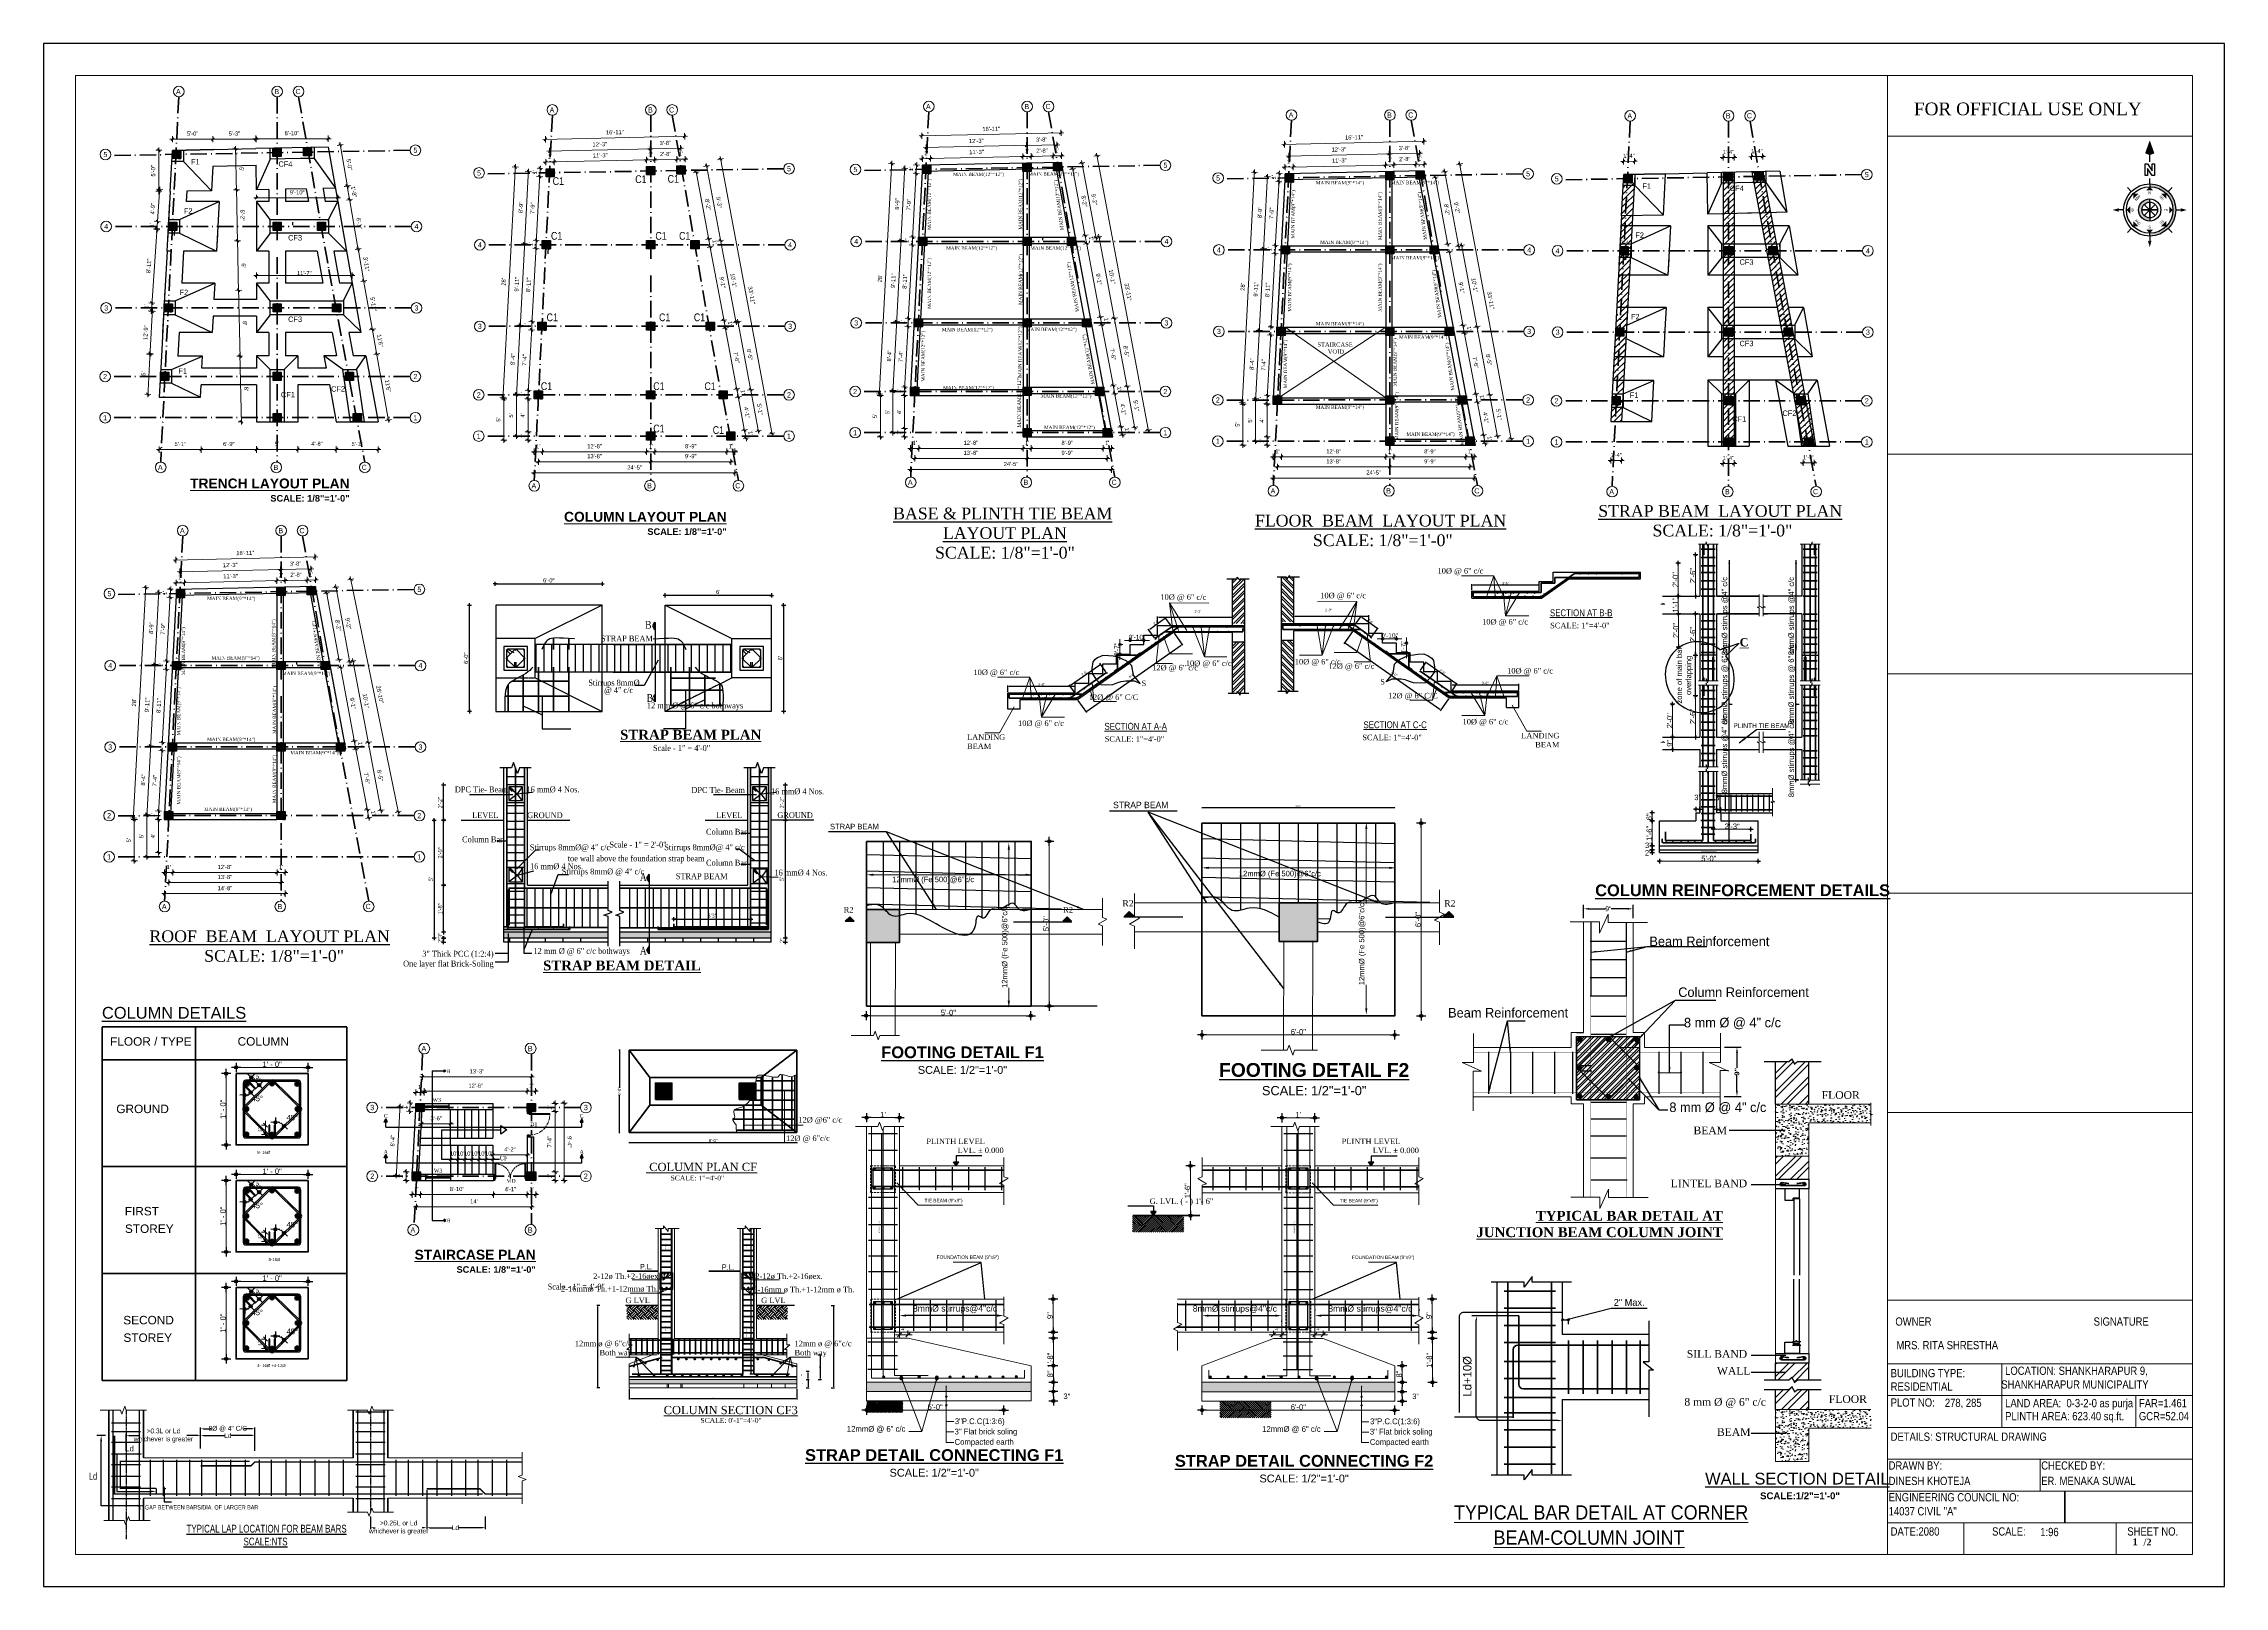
# Model space of a CAD drawing. Header units: inches. Extents: x 63439 to 70559, y -5487 to 1713.
# Drawn here: x 63439 to 66617, y -5487 to -3239 of the extents above; entities that cross this region are included whole.
import ezdxf
from ezdxf.enums import TextEntityAlignment as Align

# ---------------------------------------------------------------- set-up
doc = ezdxf.new("R2010")
doc.units = ezdxf.units.IN
doc.header["$MEASUREMENT"] = 0
for name, pattern in [('ACAD_ISO02W100', [15, 12, -3]), ('ACAD_ISO10W100', [18.5, 12, -3, 0.5, -3]), ('CENTER', [2, 1.25, -0.25, 0.25, -0.25]), ('CONTINUA', [0]), ('DASHED2', [0.375, 0.25, -0.125]), ('HIDDEN', [9.525, 6.35, -3.175]), ('HIDDEN2', [0.1875, 0.125, -0.0625])]:
    doc.linetypes.add(name, pattern=pattern)
for name, color, linetype, lineweight in [('0line', 6, 'Continuous', 5), ('1', 7, 'Continuous', 25), ('A-Wall', 250, 'Continuous', 40), ('A_Title Text', 105, 'Continuous', 60), ('Bar', 7, 'Continuous', 40), ('BEAM', 212, 'Continuous', 9), ('BEAM BAR', 5, 'Continuous', 30), ('centre line', 36, 'CENTER', 25), ('col', 82, 'Continuous', 40), ('column', 10, 'Continuous', 50), ('Cover', 41, 'Continuous', 13), ('Dim - internal', 4, 'Continuous', 9), ('DIM_LINE', 165, 'Continuous', 15), ('Door-window', 150, 'Continuous', 9), ('DW-SEC', 24, 'Continuous', 25), ('ELE1', 3, 'Continuous', 9), ('ELEVATION', 6, 'Continuous', 30), ('HACTH', 31, 'Continuous', 5), ('hatch', 30, 'Continuous', 5), ('Hiddne Line', 3, 'HIDDEN2', 18), ('REIN', 3, 'Continuous', 5), ('reinforcement', 170, 'Continuous', 35), ('REN', 140, 'Continuous', 35), ('section', 202, 'Continuous', 30), ('ST-REINFOR', 201, 'Continuous', 40), ('STIRRUPS', 7, 'Continuous', 30), ('Text', 7, 'Continuous', 9), ('Text 0.200', 122, 'Continuous', 20), ('TEXT 1', 242, 'Continuous', 30), ('trench', 7, 'Continuous', 40), ('WALL', 240, 'Continuous', 30), ('wall 1', 30, 'Continuous', 30), ('WALL ELV', 1, 'Continuous', 20), ('WALL SEC', 2, 'Continuous', 35)]:
    doc.layers.add(name, color=color, linetype=linetype, lineweight=lineweight)
for name, color, linetype in [('Boundary line', 7, 'Continuous'), ('DIM', 5, 'Continuous'), ('DIM Detail', 5, 'Continuous'), ('DIMENSION', 5, 'Continuous'), ('DIMENTION', 8, 'Continuous'), ('floorhatch', 43, 'Continuous'), ('OUTLINE', 7, 'Continuous'), ('presentation2', 7, 'Continuous'), ('STIRRUP', 10, 'Continuous')]:
    doc.layers.add(name, color=color, linetype=linetype)
doc.styles.add('1.8', font='times.ttf', dxfattribs={"width": 0.8, "height": 6})
doc.styles.add('1.8 str', font='times.ttf', dxfattribs={"width": 0.8, "height": 6})
doc.styles.add('7 INCH', font='arial.ttf')
doc.styles.add('AERIAL', font='arial.ttf')
doc.styles.add('Arial', font='arial.ttf')
doc.styles.add('arial narrow', font='ARIALN.TTF')
doc.styles.add('Best', font='swisscl.ttf', dxfattribs={"height": 8})
doc.styles.add('DIM', font='', dxfattribs={"height": 100})
doc.styles.add('Dks', font='ARIALN.TTF', dxfattribs={"height": 8})
doc.styles.add('m2', font='ARIALN.TTF', dxfattribs={"height": 7})
doc.styles.add('ordinary', font='ARIALN.TTF')
doc.styles.add('REVEL', font='arial.ttf', dxfattribs={"height": 9})
doc.styles.add('RomanS', font='stylu.ttf', dxfattribs={"height": 2})
doc.styles.add('S2', font='BKANT.TTF', dxfattribs={"height": 3})
doc.styles.add('sb', font='BKANT.TTF', dxfattribs={"height": 8})
doc.styles.get("Standard").update_dxf_attribs({"font": 'times.ttf'})
doc.styles.add('STYLE1', font='arialbd.ttf')
doc.styles.add('TE', font='TE.PFB')
doc.styles.add('TIMES', font='FTLTLT.TTF')
doc.styles.add('TIMES 48', font='times.ttf', dxfattribs={"height": 4})
doc.styles.add('TIMES new', font='times.ttf')
doc.styles.add('Timies1', font='times.ttf')
doc.styles.add('TITLE', font='arialbd.ttf')
doc.styles.get('DIM').set_extended_font_data('VNI-Helve-Condense')
doc.dimstyles.new("1-8'", dxfattribs={"dimtxt": 6, "dimasz": 3, "dimexe": 3, "dimexo": 3, "dimgap": 2, "dimtad": 1, "dimdec": 0, "dimzin": 3, "dimdsep": 46, "dimlunit": 4, "dimtxsty": 'TIMES new', "dimblk": 'ARCHTICK', "dimcen": 4, "dimdle": 3, "dimclrd": 2, "dimclre": 2, "dimclrt": 7, "dimadec": 0, "dimazin": 0, "dimtfac": 1, "dimtdec": 0, "dimtix": 1, "dimtmove": 0, "dimatfit": 3, "dimfxl": 6, "dimfxlon": 1, "dimarcsym": 0})
doc.dimstyles.new('1.4', dxfattribs={"dimscale": 0, "dimtxt": 6, "dimasz": 0.5, "dimexe": 2, "dimexo": 9, "dimgap": 2, "dimtad": 1, "dimdec": 0, "dimlfac": 0.5, "dimzin": 3, "dimdsep": 46, "dimlunit": 4, "dimtxsty": '1.8', "dimblk": 'DIM', "dimcen": 3, "dimdle": 3, "dimse1": 1, "dimse2": 1, "dimclrd": 256, "dimclre": 256, "dimclrt": 7, "dimadec": 1, "dimazin": 2, "dimtfac": 1, "dimtdec": 0, "dimtix": 1, "dimtofl": 0, "dimtmove": 2, "dimatfit": 3, "dimldrblk": 'ARW', "dimfxl": 2, "dimfrac": 2, "dimtolj": 2, "dimtzin": 0, "dimarcsym": 0})
doc.dimstyles.new('7 INCH', dxfattribs={"dimscale": 0, "dimtxt": 6, "dimasz": 0.5, "dimexe": 2, "dimexo": 9, "dimgap": 2, "dimtad": 1, "dimtoh": 1, "dimdec": 0, "dimzin": 3, "dimdsep": 46, "dimlunit": 4, "dimtxsty": '7 INCH', "dimblk": 'DIM', "dimcen": 3, "dimdle": 3, "dimse1": 1, "dimse2": 1, "dimclrd": 256, "dimclre": 256, "dimclrt": 7, "dimadec": 1, "dimazin": 2, "dimtfac": 1, "dimtdec": 0, "dimtix": 1, "dimtofl": 0, "dimtmove": 2, "dimatfit": 3, "dimldrblk": 'ARW', "dimfxl": 2, "dimfrac": 2, "dimtolj": 2, "dimtzin": 0, "dimarcsym": 0})
doc.dimstyles.new('ARROW', dxfattribs={"dimscale": 0, "dimtxt": 7, "dimasz": 9, "dimexe": 6, "dimexo": 12, "dimgap": 2.75, "dimtad": 1, "dimdec": 0, "dimzin": 3, "dimdsep": 46, "dimlunit": 4, "dimtxsty": 'RomanS', "dimcen": 0.09375, "dimse1": 1, "dimse2": 1, "dimclrd": 1, "dimclre": 1, "dimclrt": 256, "dimadec": 0, "dimazin": 0, "dimtfac": 0.75, "dimtdec": 0, "dimtix": 1, "dimtmove": 0, "dimatfit": 3, "dimfxl": 1, "dimtolj": 1, "dimtzin": 0, "dimarcsym": 0})
doc.dimstyles.new('ARROW-1', dxfattribs={"dimscale": 96, "dimtxt": 7, "dimasz": 0.1, "dimexe": 0, "dimexo": 0, "dimgap": 0.03125, "dimtad": 1, "dimdec": 0, "dimzin": 3, "dimdsep": 46, "dimlunit": 4, "dimtxsty": 'DIM', "dimcen": 0.09375, "dimclrd": 14, "dimclre": 14, "dimclrt": 7, "dimadec": 0, "dimazin": 0, "dimtfac": 1, "dimtdec": 0, "dimtix": 1, "dimtmove": 1, "dimatfit": 3, "dimfxl": 1, "dimfrac": 2, "dimtolj": 1, "dimtzin": 0, "dimarcsym": 0})
doc.dimstyles.new('ARROW2', dxfattribs={"dimscale": 96, "dimtxt": 9, "dimasz": 0.1, "dimexe": 0.078125, "dimexo": 0.09375, "dimgap": 0.03125, "dimtad": 1, "dimzin": 3, "dimdsep": 46, "dimlunit": 3, "dimtxsty": 'REVEL', "dimcen": 0.09375, "dimclrd": 14, "dimclre": 14, "dimclrt": 7, "dimadec": 0, "dimazin": 0, "dimtfac": 1, "dimtmove": 0, "dimatfit": 3, "dimfxl": 1, "dimfrac": 2, "dimtolj": 1, "dimtzin": 0, "dimarcsym": 0})
doc.dimstyles.new('Copy of D-2', dxfattribs={"dimtxt": 5, "dimasz": 4, "dimexe": 2, "dimexo": 2, "dimgap": 1, "dimtad": 1, "dimdec": 0, "dimzin": 3, "dimdsep": 46, "dimlunit": 4, "dimtxsty": 'RomanS', "dimcen": 0.09, "dimclrd": 256, "dimclre": 256, "dimclrt": 256, "dimadec": 0, "dimazin": 0, "dimtfac": 1, "dimtdec": 0, "dimtix": 1, "dimtmove": 1, "dimatfit": 3, "dimfxl": 1, "dimtolj": 1, "dimtzin": 0, "dimarcsym": 0})
doc.dimstyles.new('Copy of Standard', dxfattribs={"dimtxt": 5, "dimasz": 6, "dimexe": 6, "dimexo": 12, "dimgap": 6, "dimtad": 1, "dimdec": 0, "dimzin": 0, "dimdsep": 46, "dimlunit": 3, "dimtxsty": 'Standard', "dimblk": 'OBLIQUE', "dimcen": 0.09, "dimdle": 6, "dimclrd": 256, "dimclre": 256, "dimclrt": 256, "dimadec": 0, "dimazin": 0, "dimtfac": 1, "dimtdec": 0, "dimtix": 1, "dimtmove": 2, "dimatfit": 3, "dimfxl": 6, "dimfxlon": 1, "dimtolj": 1, "dimtzin": 0, "dimlwd": 13, "dimlwe": 13, "dimarcsym": 0})
doc.dimstyles.new('Dim 1_2', dxfattribs={"dimscale": 2, "dimtxt": 1, "dimasz": 0.0625, "dimexe": 0.18, "dimexo": 0.0625, "dimgap": 0.3125, "dimtad": 1, "dimtoh": 1, "dimdec": 0, "dimzin": 0, "dimdsep": 46, "dimlunit": 4, "dimtxsty": 'STYLE1', "dimblk": 'dot', "dimcen": 1.465, "dimse1": 1, "dimse2": 1, "dimclrd": 4, "dimclrt": 6, "dimaunit": 1, "dimadec": 3, "dimazin": 0, "dimtfac": 1, "dimtdec": 0, "dimtofl": 0, "dimtmove": 1, "dimatfit": 3, "dimldrblk": 'dot', "dimfxl": 1, "dimtolj": 1, "dimtzin": 0, "dimlwd": 13, "dimarcsym": 0})
doc.dimstyles.new('Dks', dxfattribs={"dimtxt": 8, "dimasz": 8, "dimexe": 6, "dimexo": 6, "dimgap": 0.03125, "dimtad": 0, "dimdec": 0, "dimzin": 0, "dimdsep": 46, "dimlunit": 3, "dimtxsty": 'Dks', "dimcen": 0.09375, "dimclrd": 256, "dimclre": 256, "dimclrt": 256, "dimadec": 0, "dimazin": 0, "dimtfac": 1, "dimtdec": 0, "dimtix": 1, "dimtmove": 2, "dimatfit": 3, "dimfxl": 1, "dimfrac": 2, "dimtolj": 1, "dimtzin": 0, "dimlwe": -1, "dimarcsym": 0})
doc.dimstyles.new('m1', dxfattribs={"dimtxt": 9, "dimasz": 8, "dimexe": 6, "dimexo": 6, "dimgap": 0.09, "dimtad": 0, "dimtoh": 1, "dimdec": 0, "dimzin": 0, "dimdsep": 46, "dimlunit": 3, "dimtxsty": 'm2', "dimcen": 0.09, "dimclrt": 4, "dimadec": 0, "dimazin": 0, "dimtfac": 1, "dimtdec": 0, "dimtofl": 0, "dimtmove": 2, "dimatfit": 3, "dimfxl": 1, "dimtolj": 1, "dimtzin": 0, "dimarcsym": 0})
doc.dimstyles.new('nir 48', dxfattribs={"dimscale": 0.5, "dimtxt": 7, "dimasz": 3, "dimexe": 3, "dimexo": 3, "dimgap": 2, "dimtad": 1, "dimdec": 0, "dimzin": 3, "dimlunit": 4, "dimtxsty": 'Arial', "dimcen": 2.5, "dimdle": 3, "dimclrt": 3, "dimadec": 0, "dimazin": 0, "dimtfac": 1, "dimtdec": 0, "dimtmove": 2, "dimatfit": 3, "dimfxl": 1, "dimarcsym": 0})
doc.dimstyles.new('nir24', dxfattribs={"dimscale": 0.25, "dimtxt": 9, "dimasz": 3, "dimexe": 3, "dimexo": 12, "dimgap": 2, "dimtad": 1, "dimdec": 0, "dimzin": 3, "dimlunit": 4, "dimtxsty": 'ordinary', "dimblk": 'OBLIQUE', "dimcen": 2.5, "dimdle": 3, "dimclrt": 3, "dimadec": 0, "dimazin": 0, "dimtfac": 1, "dimtdec": 0, "dimtmove": 2, "dimatfit": 3, "dimfxl": 1, "dimarcsym": 0})
doc.dimstyles.new('sailesh', dxfattribs={"dimtxt": 7, "dimasz": 8, "dimexe": 4, "dimexo": 4, "dimgap": 1, "dimtad": 1, "dimtoh": 1, "dimdec": 0, "dimzin": 1, "dimdsep": 46, "dimlunit": 4, "dimtxsty": 'arial narrow', "dimblk": 'DOTSMALL', "dimcen": 3, "dimdle": 4, "dimclrd": 256, "dimclre": 7, "dimclrt": 21, "dimadec": 0, "dimazin": 0, "dimtfac": 0.75, "dimtdec": 0, "dimtix": 1, "dimtmove": 2, "dimatfit": 3, "dimfxl": 4, "dimfxlon": 1, "dimfrac": 1, "dimtolj": 1, "dimtzin": 0, "dimlwd": 13, "dimlwe": 13, "dimarcsym": 0})
doc.dimstyles.new('St-2', dxfattribs={"dimscale": 96, "dimtxt": 15.0625, "dimasz": 0.003906, "dimexe": 0.09375, "dimexo": 0.09375, "dimgap": 0, "dimtad": 1, "dimtoh": 1, "dimdec": 0, "dimlfac": 0.5, "dimzin": 3, "dimdsep": 46, "dimlunit": 3, "dimtxsty": 'sb', "dimblk": 'dot', "dimcen": 0.09375, "dimdle": 0.0625, "dimse1": 1, "dimse2": 1, "dimclrd": 11, "dimclre": 34, "dimclrt": 4, "dimadec": 0, "dimazin": 1, "dimtfac": 1, "dimtdec": 0, "dimtmove": 2, "dimatfit": 3, "dimldrblk": 'DOTSMALL', "dimfxl": 1, "dimtolj": 1, "dimtzin": 1, "dimlwd": 9, "dimarcsym": 0})
doc.dimstyles.new('St-3', dxfattribs={"dimscale": 96, "dimtxt": 9, "dimasz": 0.007812, "dimexe": 0.09375, "dimexo": 0.09375, "dimgap": 0.003906, "dimtad": 1, "dimtoh": 1, "dimdec": 0, "dimzin": 3, "dimdsep": 46, "dimlunit": 4, "dimtxsty": 'sb', "dimblk": 'dot', "dimcen": 0.09375, "dimdle": 0.09375, "dimse1": 1, "dimse2": 1, "dimclrd": 40, "dimclre": 34, "dimclrt": 92, "dimadec": 0, "dimazin": 1, "dimtfac": 1, "dimtdec": 0, "dimtmove": 2, "dimatfit": 3, "dimldrblk": 'DOTSMALL', "dimfxl": 1, "dimtolj": 1, "dimtzin": 1, "dimlwd": 9, "dimarcsym": 0})
doc.dimstyles.new('St-4', dxfattribs={"dimscale": 96, "dimtxt": 24, "dimasz": 0.007812, "dimexe": 0.09375, "dimexo": 0.09375, "dimgap": 0.003906, "dimtad": 1, "dimtoh": 1, "dimdec": 0, "dimlfac": 0.125, "dimzin": 3, "dimdsep": 46, "dimlunit": 3, "dimtxsty": 'sb', "dimblk": 'dot', "dimcen": 0.09375, "dimdle": 0.09375, "dimse1": 1, "dimse2": 1, "dimclrd": 31, "dimclre": 34, "dimclrt": 6, "dimadec": 0, "dimazin": 1, "dimtfac": 1, "dimtdec": 0, "dimtmove": 2, "dimatfit": 3, "dimldrblk": 'DOTSMALL', "dimfxl": 1, "dimtolj": 1, "dimtzin": 1, "dimlwd": 13, "dimarcsym": 0})
doc.dimstyles.get("Standard").update_dxf_attribs({"dimtxt": 2.25, "dimasz": 2.25, "dimexe": 0.18, "dimexo": 0.0625, "dimgap": 1, "dimtad": 1, "dimdec": 1, "dimzin": 0, "dimdsep": 46, "dimlunit": 4, "dimtxsty": 'Standard', "dimblk": 'ARCHTICK', "dimcen": 0.09, "dimse1": 1, "dimse2": 1, "dimadec": 0, "dimazin": 0, "dimtfac": 1, "dimtdec": 1, "dimtofl": 0, "dimtmove": 0, "dimatfit": 3, "dimldrblk": 'ARCHTICK', "dimfxl": 1, "dimtolj": 1, "dimtzin": 0, "dimarcsym": 0})
doc.dimstyles.new('Sudeep', dxfattribs={"dimtxt": 6, "dimasz": 4, "dimexe": 4.5, "dimexo": 4.5, "dimgap": 5, "dimtad": 1, "dimdec": 0, "dimlunit": 4, "dimtxsty": 'Arial', "dimblk": 'OBLIQUE', "dimcen": 250, "dimdle": 4, "dimclrd": 86, "dimclre": 5, "dimclrt": 1, "dimadec": 0, "dimazin": 0, "dimtfac": 1, "dimtdec": 0, "dimtix": 1, "dimtmove": 1, "dimatfit": 3, "dimldrblk": 'OBLIQUE', "dimfxl": 4.5, "dimfxlon": 1, "dimfrac": 2, "dimlwd": 15, "dimlwe": 13, "dimarcsym": 0})
pattern_1 = [(45, (-9339.17, -6483.696), (-4.4194174, 4.4194174), [])]
pattern_2 = [(45, (-9339.17, -6483.696), (-17.6776695, 17.6776695), [])]
pattern_3 = [(45, (36764.97178, 12790.9712), (-0.08838834765, 0.08838834765), [])]
pattern_4 = [(45, (36612.81269, 12790.9712), (-0.08838834765, 0.08838834765), [])]
pattern_5 = [(45, (38879.82286, 12636.93407), (-0.08838834765, 0.08838834765), [])]
pattern_6 = [(45, (38727.66377, 12755.62661), (-0.08838834765, 0.08838834765), [])]
pattern_7 = [(45, (38879.82286, 12755.62661), (-0.08838834765, 0.08838834765), [])]
pattern_8 = [(45, (38727.66377, 12755.62661), (-0.08838834765, 0.08838834765), [])]

# ---------------------------------------------------------------- blocks, each defined once
blk = doc.blocks.new('dot')
at = {"layer": 'DIM'}
h = blk.add_hatch(color=256, dxfattribs=at)
h.paths.add_polyline_path([(0, 1.5), (0, 3, 0.414214), (-3, 0), (-1.5, 0, -0.414214)])
h.paths.add_polyline_path([(0, 3), (0, 1.5, -0.414214), (1.5, 0), (3, 0, 0.414214)])
h.paths.add_polyline_path([(3, 0), (1.5, 0, -0.414214), (0, -1.5), (0, -3, 0.414214)])
h.paths.add_polyline_path([(0, -1.5, -0.414214), (-1.5, 0), (-3, 0, 0.414214), (0, -3)])
for p, q in [((0, -9), (0, 9)), ((-9, 0), (9, 0))]:
    blk.add_line(p, q, dxfattribs=at)
for radius in [3, 1.5]:
    blk.add_circle((0, 0), radius, dxfattribs=at)
blk = doc.blocks.new('*D800')
at = {"layer": 'Defpoints', "color": 0, "transparency": 16777216}
for p in [(63729.8, -4912.5), (63731.8, -4914.5), (63741.5, -4924.2), (63735.1, -4926.8), (63731.8, -4985.7)]:
    blk.add_point(p, dxfattribs=at)
at = {"layer": 'DIM', "color": 31, "lineweight": 13, "transparency": 16777216}
blk.add_arc((63731.8, -4914.5), 12.7, 273.371, 311.629, dxfattribs=at)
at = {"layer": 'DIM', "color": 31, "lineweight": 13, "transparency": 16777216, "xscale": 0.75, "yscale": 0.75, "zscale": 0.75}
for p, rotation in [((63731.8, -4927.3), 181.6854963396422), ((63740.8, -4923.5), 43.31450366186036)]:
    blk.add_blockref('dot', p, dxfattribs=dict(at, rotation=rotation))
at = {"layer": 'DIM', "color": 6, "transparency": 16777216, "insert": (63750.3, -4932.3), "char_height": 8, "attachment_point": 5, "style": 'sb'}
blk.add_mtext('\\A1;45°', dxfattribs=at)
blk = doc.blocks.new('_Dot')
at = {"color": 0, "linetype": 'ByBlock', "lineweight": -2}
blk.add_line((-0.5, 0), (-1, 0), dxfattribs=at)
at = {"color": 0, "linetype": 'ByBlock', "const_width": 0.5}
blk.add_lwpolyline([(-0.25, 0, 1), (0.25, 0, 1)], format="xyb", close=True, dxfattribs=at)
blk = doc.blocks.new('_DotSmall')
at = {"color": 0, "const_width": 0.5}
blk.add_lwpolyline([(-0.0625, 0, 1), (0.0625, 0, 1)], format="xyb", close=True, dxfattribs=at)
blk = doc.blocks.new('*D801')
at = {"layer": 'Defpoints', "color": 0, "transparency": 16777216}
for p in [(63812.5, -4949.1), (63776.7, -4971.2), (63776.7, -4984.9), (63776.7, -4987.8), (63781.3, -4967.5)]:
    blk.add_point(p, dxfattribs=at)
at = {"layer": 'DIM', "color": 31, "lineweight": 13, "transparency": 16777216}
blk.add_arc((63776.7, -4984.9), 18.1, 47.3806, 87.6194, dxfattribs=at)
at = {"layer": 'DIM', "color": 31, "lineweight": 13, "transparency": 16777216, "xscale": 0.75, "yscale": 0.75, "zscale": 0.75}
for p, rotation in [((63776.7, -4966.9), 178.8097170327698), ((63789.4, -4972.2), 316.1902829672496)]:
    blk.add_blockref('dot', p, dxfattribs=dict(at, rotation=rotation))
at = {"layer": 'DIM', "color": 6, "transparency": 16777216, "insert": (63801.4, -4960.2), "char_height": 8, "attachment_point": 5, "style": 'sb'}
blk.add_mtext('\\A1;45°', dxfattribs=at)
blk = doc.blocks.new('_Oblique')
at = {"color": 0, "linetype": 'ByBlock', "lineweight": -2}
blk.add_line((-0.5, -0.5), (0.5, 0.5), dxfattribs=at)
blk = doc.blocks.new('*D802')
at = {"layer": 'Defpoints', "color": 0, "transparency": 16777216}
for p in [(63762.3, -4971), (63768.7, -4971), (63771.8, -4984.7)]:
    blk.add_point(p, dxfattribs=at)
at = {"layer": 'DIM', "lineweight": 13, "transparency": 16777216}
for p, q in [((63762.3, -4971), (63756.3, -4971)), ((63762.3, -4984.7), (63756.3, -4984.7)), ((63762.3, -4971), (63762.3, -4965)), ((63762.3, -4984.7), (63762.3, -4971)), ((63762.3, -4984.7), (63762.3, -4990.7))]:
    blk.add_line(p, q, dxfattribs=at)
at = {"layer": 'DIM', "lineweight": 13, "transparency": 16777216, "xscale": 6, "yscale": 6, "zscale": 6}
for p, rotation in [((63762.3, -4971), 270), ((63762.3, -4984.7), 90)]:
    blk.add_blockref('_Oblique', p, dxfattribs=dict(at, rotation=rotation))
at = {"layer": 'DIM', "transparency": 16777216, "insert": (63753.8, -4977.9), "char_height": 5, "attachment_point": 5, "rotation": 90}
blk.add_mtext('\\A1;3"', dxfattribs=at)
blk = doc.blocks.new('*D623')
at = {"layer": 'Defpoints', "color": 0, "transparency": 16777216}
for p in [(63753.2, -4889.9), (63753.1, -4912.9), (63764.7, -4901.2)]:
    blk.add_point(p, dxfattribs=at)
at = {"layer": 'DIM', "color": 31, "lineweight": 13, "transparency": 16777216}
blk.add_line((63742.2, -4902.1), (63752.6, -4912.3), dxfattribs=at)
at = {"layer": 'DIM', "color": 31, "lineweight": 13, "transparency": 16777216, "xscale": 0.75, "yscale": 0.75, "zscale": 0.75}
for p, rotation in [((63741.6, -4901.6), 135.3705808130917), ((63753.1, -4912.9), 315.3705808130917)]:
    blk.add_blockref('dot', p, dxfattribs=dict(at, rotation=rotation))
at = {"layer": 'DIM', "color": 6, "transparency": 16777216, "insert": (63750.5, -4904), "char_height": 8, "attachment_point": 5, "rotation": 315.3706, "style": 'sb'}
blk.add_mtext('\\A1;3"', dxfattribs=at)
blk = doc.blocks.new('*D624')
at = {"layer": 'Defpoints', "color": 0, "transparency": 16777216}
for p in [(63824.5, -4886.9), (63719.5, -4895.9), (63824.5, -4895.9)]:
    blk.add_point(p, dxfattribs=at)
at = {"layer": 'DIM', "color": 40, "lineweight": 9, "transparency": 16777216}
blk.add_line((63720.2, -4886.9), (63823.7, -4886.9), dxfattribs=at)
at = {"layer": 'DIM', "color": 40, "lineweight": 9, "transparency": 16777216, "xscale": 0.75, "yscale": 0.75, "zscale": 0.75, "rotation": 180}
blk.add_blockref('dot', (63719.5, -4886.9), dxfattribs=at)
at = {"layer": 'DIM', "color": 40, "lineweight": 9, "transparency": 16777216, "xscale": 0.75, "yscale": 0.75, "zscale": 0.75}
blk.add_blockref('dot', (63824.5, -4886.9), dxfattribs=at)
at = {"layer": 'DIM', "color": 92, "transparency": 16777216, "insert": (63772, -4882.5), "char_height": 8, "attachment_point": 5, "style": 'sb'}
blk.add_mtext('\\A1;1\' - 0"', dxfattribs=at)
blk = doc.blocks.new('*D625')
at = {"layer": 'Defpoints', "color": 0, "transparency": 16777216}
for p in [(63824.5, -4895.9), (63705, -4999.9), (63824.5, -4999.9)]:
    blk.add_point(p, dxfattribs=at)
at = {"layer": 'DIM', "color": 40, "lineweight": 9, "transparency": 16777216}
blk.add_line((63705, -4896.7), (63705, -4999.2), dxfattribs=at)
at = {"layer": 'DIM', "color": 40, "lineweight": 9, "transparency": 16777216, "xscale": 0.75, "yscale": 0.75, "zscale": 0.75}
for p, rotation in [((63705, -4895.9), 90), ((63705, -4999.9), 270)]:
    blk.add_blockref('dot', p, dxfattribs=dict(at, rotation=rotation))
at = {"layer": 'DIM', "color": 92, "transparency": 16777216, "insert": (63700.5, -4947.9), "char_height": 8, "attachment_point": 5, "rotation": 90, "style": 'sb'}
blk.add_mtext('\\A1;1\' - 0"', dxfattribs=at)
blk = doc.blocks.new('*D803')
at = {"layer": 'Defpoints', "color": 0, "transparency": 16777216}
for p in [(63729.8, -5068.4), (63731.8, -5070.4), (63735.1, -5082.7), (63741.5, -5080.1), (63731.8, -5141.6)]:
    blk.add_point(p, dxfattribs=at)
at = {"layer": 'DIM', "color": 31, "lineweight": 13, "transparency": 16777216}
blk.add_arc((63731.8, -5070.4), 12.7, 273.371, 311.629, dxfattribs=at)
at = {"layer": 'DIM', "color": 31, "lineweight": 13, "transparency": 16777216, "xscale": 0.75, "yscale": 0.75, "zscale": 0.75}
for p, rotation in [((63731.8, -5083.2), 181.6854963394732), ((63740.8, -5079.4), 43.31450366205326)]:
    blk.add_blockref('dot', p, dxfattribs=dict(at, rotation=rotation))
at = {"layer": 'DIM', "color": 6, "transparency": 16777216, "insert": (63750.3, -5088.2), "char_height": 8, "attachment_point": 5, "style": 'sb'}
blk.add_mtext('\\A1;45°', dxfattribs=at)
blk = doc.blocks.new('*D804')
at = {"layer": 'Defpoints', "color": 0, "transparency": 16777216}
for p in [(63812.5, -5105), (63776.7, -5127.1), (63776.7, -5140.8), (63776.7, -5143.6), (63781.3, -5123.4)]:
    blk.add_point(p, dxfattribs=at)
at = {"layer": 'DIM', "color": 31, "lineweight": 13, "transparency": 16777216}
blk.add_arc((63776.7, -5140.8), 18.1, 47.3806, 87.6194, dxfattribs=at)
at = {"layer": 'DIM', "color": 31, "lineweight": 13, "transparency": 16777216, "xscale": 0.75, "yscale": 0.75, "zscale": 0.75}
for p, rotation in [((63776.7, -5122.7), 178.8097170327605), ((63789.4, -5128), 316.1902829672402)]:
    blk.add_blockref('dot', p, dxfattribs=dict(at, rotation=rotation))
at = {"layer": 'DIM', "color": 6, "transparency": 16777216, "insert": (63801.4, -5116), "char_height": 8, "attachment_point": 5, "style": 'sb'}
blk.add_mtext('\\A1;45°', dxfattribs=at)
blk = doc.blocks.new('*D805')
at = {"layer": 'Defpoints', "color": 0, "transparency": 16777216}
for p in [(63762.3, -5126.9), (63768.7, -5126.9), (63771.8, -5140.6)]:
    blk.add_point(p, dxfattribs=at)
at = {"layer": 'DIM', "lineweight": 13, "transparency": 16777216}
for p, q in [((63762.3, -5126.9), (63756.3, -5126.9)), ((63762.3, -5140.6), (63756.3, -5140.6)), ((63762.3, -5126.9), (63762.3, -5120.9)), ((63762.3, -5140.6), (63762.3, -5126.9)), ((63762.3, -5140.6), (63762.3, -5146.6))]:
    blk.add_line(p, q, dxfattribs=at)
at = {"layer": 'DIM', "lineweight": 13, "transparency": 16777216, "xscale": 6, "yscale": 6, "zscale": 6}
for p, rotation in [((63762.3, -5126.9), 270), ((63762.3, -5140.6), 90)]:
    blk.add_blockref('_Oblique', p, dxfattribs=dict(at, rotation=rotation))
at = {"layer": 'DIM', "transparency": 16777216, "insert": (63753.8, -5133.7), "char_height": 5, "attachment_point": 5, "rotation": 90}
blk.add_mtext('\\A1;3"', dxfattribs=at)
blk = doc.blocks.new('*D626')
at = {"layer": 'Defpoints', "color": 0, "transparency": 16777216}
for p in [(63753.2, -5045.7), (63753.1, -5068.7), (63764.7, -5057)]:
    blk.add_point(p, dxfattribs=at)
at = {"layer": 'DIM', "color": 31, "lineweight": 13, "transparency": 16777216}
blk.add_line((63742.2, -5058), (63752.6, -5068.2), dxfattribs=at)
at = {"layer": 'DIM', "color": 31, "lineweight": 13, "transparency": 16777216, "xscale": 0.75, "yscale": 0.75, "zscale": 0.75}
for p, rotation in [((63741.6, -5057.4), 135.3705808130917), ((63753.1, -5068.7), 315.3705808130917)]:
    blk.add_blockref('dot', p, dxfattribs=dict(at, rotation=rotation))
at = {"layer": 'DIM', "color": 6, "transparency": 16777216, "insert": (63750.5, -5059.9), "char_height": 8, "attachment_point": 5, "rotation": 315.3706, "style": 'sb'}
blk.add_mtext('\\A1;3"', dxfattribs=at)
blk = doc.blocks.new('*D627')
at = {"layer": 'Defpoints', "color": 0, "transparency": 16777216}
for p in [(63719.5, -5051.8), (63824.5, -5042.8), (63824.5, -5051.8)]:
    blk.add_point(p, dxfattribs=at)
at = {"layer": 'DIM', "color": 40, "lineweight": 9, "transparency": 16777216}
blk.add_line((63720.2, -5042.8), (63823.7, -5042.8), dxfattribs=at)
at = {"layer": 'DIM', "color": 40, "lineweight": 9, "transparency": 16777216, "xscale": 0.75, "yscale": 0.75, "zscale": 0.75, "rotation": 180}
blk.add_blockref('dot', (63719.5, -5042.8), dxfattribs=at)
at = {"layer": 'DIM', "color": 40, "lineweight": 9, "transparency": 16777216, "xscale": 0.75, "yscale": 0.75, "zscale": 0.75}
blk.add_blockref('dot', (63824.5, -5042.8), dxfattribs=at)
at = {"layer": 'DIM', "color": 92, "transparency": 16777216, "insert": (63772, -5038.3), "char_height": 8, "attachment_point": 5, "style": 'sb'}
blk.add_mtext('\\A1;1\' - 0"', dxfattribs=at)
blk = doc.blocks.new('*D628')
at = {"layer": 'Defpoints', "color": 0, "transparency": 16777216}
for p in [(63824.5, -5051.8), (63705, -5155.8), (63824.5, -5155.8)]:
    blk.add_point(p, dxfattribs=at)
at = {"layer": 'DIM', "color": 40, "lineweight": 9, "transparency": 16777216}
blk.add_line((63705, -5052.6), (63705, -5155.1), dxfattribs=at)
at = {"layer": 'DIM', "color": 40, "lineweight": 9, "transparency": 16777216, "xscale": 0.75, "yscale": 0.75, "zscale": 0.75}
for p, rotation in [((63705, -5051.8), 90), ((63705, -5155.8), 270)]:
    blk.add_blockref('dot', p, dxfattribs=dict(at, rotation=rotation))
at = {"layer": 'DIM', "color": 92, "transparency": 16777216, "insert": (63700.5, -5103.8), "char_height": 8, "attachment_point": 5, "rotation": 90, "style": 'sb'}
blk.add_mtext('\\A1;1\' - 0"', dxfattribs=at)
blk = doc.blocks.new('*D806')
at = {"layer": 'Defpoints', "color": 0, "transparency": 16777216}
for p in [(63729.8, -4756.7), (63731.8, -4758.7), (63735.1, -4771), (63741.5, -4768.3), (63731.8, -4829.9)]:
    blk.add_point(p, dxfattribs=at)
at = {"layer": 'DIM', "color": 31, "lineweight": 13, "transparency": 16777216}
blk.add_arc((63731.8, -4758.7), 12.7, 273.371, 311.629, dxfattribs=at)
at = {"layer": 'DIM', "color": 31, "lineweight": 13, "transparency": 16777216, "xscale": 0.75, "yscale": 0.75, "zscale": 0.75}
for p, rotation in [((63731.8, -4771.4), 181.6854963397064), ((63740.8, -4767.7), 43.31450366182279)]:
    blk.add_blockref('dot', p, dxfattribs=dict(at, rotation=rotation))
at = {"layer": 'DIM', "color": 6, "transparency": 16777216, "insert": (63750.3, -4776.4), "char_height": 8, "attachment_point": 5, "style": 'sb'}
blk.add_mtext('\\A1;45°', dxfattribs=at)
blk = doc.blocks.new('*D807')
at = {"layer": 'Defpoints', "color": 0, "transparency": 16777216}
for p in [(63812.5, -4793.2), (63776.7, -4815.3), (63776.7, -4829.1), (63781.3, -4811.6), (63776.7, -4831.9)]:
    blk.add_point(p, dxfattribs=at)
at = {"layer": 'DIM', "color": 31, "lineweight": 13, "transparency": 16777216}
blk.add_arc((63776.7, -4829.1), 18.1, 47.3806, 87.6194, dxfattribs=at)
at = {"layer": 'DIM', "color": 31, "lineweight": 13, "transparency": 16777216, "xscale": 0.75, "yscale": 0.75, "zscale": 0.75}
for p, rotation in [((63776.7, -4811), 178.8097170327368), ((63789.4, -4816.3), 316.1902829672437)]:
    blk.add_blockref('dot', p, dxfattribs=dict(at, rotation=rotation))
at = {"layer": 'DIM', "color": 6, "transparency": 16777216, "insert": (63801.4, -4804.3), "char_height": 8, "attachment_point": 5, "style": 'sb'}
blk.add_mtext('\\A1;45°', dxfattribs=at)
blk = doc.blocks.new('*D808')
at = {"layer": 'Defpoints', "color": 0, "transparency": 16777216}
for p in [(63762.3, -4815.1), (63768.7, -4815.1), (63771.8, -4828.9)]:
    blk.add_point(p, dxfattribs=at)
at = {"layer": 'DIM', "lineweight": 13, "transparency": 16777216}
for p, q in [((63762.3, -4815.1), (63756.3, -4815.1)), ((63762.3, -4828.9), (63756.3, -4828.9)), ((63762.3, -4815.1), (63762.3, -4809.1)), ((63762.3, -4828.9), (63762.3, -4815.1)), ((63762.3, -4828.9), (63762.3, -4834.9))]:
    blk.add_line(p, q, dxfattribs=at)
at = {"layer": 'DIM', "lineweight": 13, "transparency": 16777216, "xscale": 6, "yscale": 6, "zscale": 6}
for p, rotation in [((63762.3, -4815.1), 270), ((63762.3, -4828.9), 90)]:
    blk.add_blockref('_Oblique', p, dxfattribs=dict(at, rotation=rotation))
at = {"layer": 'DIM', "transparency": 16777216, "insert": (63753.8, -4822), "char_height": 5, "attachment_point": 5, "rotation": 90}
blk.add_mtext('\\A1;3"', dxfattribs=at)
blk = doc.blocks.new('*D629')
at = {"layer": 'Defpoints', "color": 0, "transparency": 16777216}
for p in [(63753.2, -4734), (63753.1, -4757), (63764.7, -4745.3)]:
    blk.add_point(p, dxfattribs=at)
at = {"layer": 'DIM', "color": 31, "lineweight": 13, "transparency": 16777216}
blk.add_line((63742.2, -4746.2), (63752.6, -4756.5), dxfattribs=at)
at = {"layer": 'DIM', "color": 31, "lineweight": 13, "transparency": 16777216, "xscale": 0.75, "yscale": 0.75, "zscale": 0.75}
for p, rotation in [((63741.6, -4745.7), 135.3705808130917), ((63753.1, -4757), 315.3705808130917)]:
    blk.add_blockref('dot', p, dxfattribs=dict(at, rotation=rotation))
at = {"layer": 'DIM', "color": 6, "transparency": 16777216, "insert": (63750.5, -4748.2), "char_height": 8, "attachment_point": 5, "rotation": 315.3706, "style": 'sb'}
blk.add_mtext('\\A1;3"', dxfattribs=at)
blk = doc.blocks.new('*D630')
at = {"layer": 'Defpoints', "color": 0, "transparency": 16777216}
for p in [(63824.5, -4731.1), (63719.5, -4740.1), (63824.5, -4740.1)]:
    blk.add_point(p, dxfattribs=at)
at = {"layer": 'DIM', "color": 40, "lineweight": 9, "transparency": 16777216}
blk.add_line((63720.2, -4731.1), (63823.7, -4731.1), dxfattribs=at)
at = {"layer": 'DIM', "color": 40, "lineweight": 9, "transparency": 16777216, "xscale": 0.75, "yscale": 0.75, "zscale": 0.75, "rotation": 180}
blk.add_blockref('dot', (63719.5, -4731.1), dxfattribs=at)
at = {"layer": 'DIM', "color": 40, "lineweight": 9, "transparency": 16777216, "xscale": 0.75, "yscale": 0.75, "zscale": 0.75}
blk.add_blockref('dot', (63824.5, -4731.1), dxfattribs=at)
at = {"layer": 'DIM', "color": 92, "transparency": 16777216, "insert": (63772, -4726.6), "char_height": 8, "attachment_point": 5, "style": 'sb'}
blk.add_mtext('\\A1;1\' - 0"', dxfattribs=at)
blk = doc.blocks.new('*D631')
at = {"layer": 'Defpoints', "color": 0, "transparency": 16777216}
for p in [(63824.5, -4740.1), (63705, -4844.1), (63824.5, -4844.1)]:
    blk.add_point(p, dxfattribs=at)
at = {"layer": 'DIM', "color": 40, "lineweight": 9, "transparency": 16777216}
blk.add_line((63705, -4740.8), (63705, -4843.3), dxfattribs=at)
at = {"layer": 'DIM', "color": 40, "lineweight": 9, "transparency": 16777216, "xscale": 0.75, "yscale": 0.75, "zscale": 0.75}
for p, rotation in [((63705, -4740.1), 90), ((63705, -4844.1), 270)]:
    blk.add_blockref('dot', p, dxfattribs=dict(at, rotation=rotation))
at = {"layer": 'DIM', "color": 92, "transparency": 16777216, "insert": (63700.5, -4792.1), "char_height": 8, "attachment_point": 5, "rotation": 90, "style": 'sb'}
blk.add_mtext('\\A1;1\' - 0"', dxfattribs=at)
blk = doc.blocks.new('*D809')
at = {"layer": 'Defpoints', "color": 0, "transparency": 16777216}
for p in [(65085.3, -4097.1), (65097.7, -4114.7), (64945.3, -4195.1)]:
    blk.add_point(p, dxfattribs=at)
at = {"layer": 'DIM_LINE', "color": 0, "lineweight": -2, "transparency": 16777216}
for p, q in [((65086.2, -4098.3), (65098.5, -4115.9)), ((64958.9, -4211.9), (65096.4, -4115.6)), ((64946.2, -4196.3), (64958.5, -4213.9))]:
    blk.add_line(p, q, dxfattribs=at)
at = {"layer": 'DIM_LINE', "color": 0, "transparency": 16777216}
for points in [[(65096.3, -4115.4), (65096.6, -4115.8), (65097.7, -4114.7)], [(64958.7, -4211.7), (64959, -4212.1), (64957.7, -4212.7)]]:
    blk.add_solid(points, dxfattribs=at)
at = {"layer": 'DIM_LINE', "color": 3, "transparency": 16777216, "insert": (65024.7, -4160.2), "char_height": 3.5, "attachment_point": 5, "rotation": 34.992, "style": 'Arial'}
blk.add_mtext('8\'-0"', dxfattribs=at)
blk = doc.blocks.new('*D810')
at = {"layer": 'Defpoints', "color": 0, "transparency": 16777216}
for p in [(64979, -4143.5), (64987.6, -4155.7), (64942.8, -4187.1)]:
    blk.add_point(p, dxfattribs=at)
at = {"layer": 'DIM_LINE', "color": 0, "lineweight": -2, "transparency": 16777216}
for p, q in [((64935.5, -4174), (64977.8, -4144.4)), ((64986.7, -4154.5), (64978.2, -4142.3)), ((64941.9, -4185.9), (64933.4, -4173.6))]:
    blk.add_line(p, q, dxfattribs=at)
at = {"layer": 'DIM_LINE', "color": 0, "transparency": 16777216}
for points in [[(64977.6, -4144.2), (64977.9, -4144.6), (64979, -4143.5)], [(64935.3, -4173.8), (64935.6, -4174.2), (64934.2, -4174.9)]]:
    blk.add_solid(points, dxfattribs=at)
at = {"layer": 'DIM_LINE', "color": 3, "transparency": 16777216, "insert": (64955, -4156.9), "char_height": 3.5, "attachment_point": 5, "rotation": 34.992, "style": 'Arial'}
blk.add_mtext("2'-6'", dxfattribs=at)
blk = doc.blocks.new('*D632')
at = {"layer": 'Defpoints', "color": 0, "transparency": 16777216}
for p in [(65049.5, -4093.9), (65082.8, -4089.1), (65058.6, -4106.5)]:
    blk.add_point(p, dxfattribs=at)
at = {"layer": 'DIM_LINE', "color": 0, "lineweight": -2, "transparency": 16777216}
for p, q in [((65057.8, -4105.3), (65048.7, -4092.7)), ((65072.5, -4077.3), (65050.8, -4093)), ((65081.9, -4087.9), (65072.8, -4075.2))]:
    blk.add_line(p, q, dxfattribs=at)
at = {"layer": 'DIM_LINE', "color": 0, "transparency": 16777216}
for points in [[(65050.6, -4092.8), (65050.9, -4093.2), (65049.5, -4093.9)], [(65072.3, -4077.1), (65072.6, -4077.5), (65073.7, -4076.5)]]:
    blk.add_solid(points, dxfattribs=at)
at = {"layer": 'DIM_LINE', "color": 3, "transparency": 16777216, "insert": (65060, -4082.9), "char_height": 3.5, "attachment_point": 5, "rotation": 35.84, "style": 'Arial'}
blk.add_mtext("2'-6'", dxfattribs=at)
blk = doc.blocks.new('*D813')
at = {"layer": 'Defpoints', "color": 0, "transparency": 16777216}
for p in [(64843.8, -4176.1), (64843.8, -4185.1), (64942.2, -4185.1)]:
    blk.add_point(p, dxfattribs=at)
at = {"layer": 'DIM_LINE', "color": 0, "lineweight": -2, "transparency": 16777216}
for p, q in [((64843.8, -4183.6), (64843.8, -4174.6)), ((64940.7, -4176.1), (64845.3, -4176.1)), ((64942.2, -4183.6), (64942.2, -4174.6))]:
    blk.add_line(p, q, dxfattribs=at)
at = {"layer": 'DIM_LINE', "color": 0, "transparency": 16777216}
for points in [[(64845.3, -4175.8), (64845.3, -4176.3), (64843.8, -4176.1)], [(64940.7, -4175.8), (64940.7, -4176.3), (64942.2, -4176.1)]]:
    blk.add_solid(points, dxfattribs=at)
at = {"layer": 'DIM_LINE', "color": 3, "transparency": 16777216, "insert": (64893, -4173.3), "char_height": 3.5, "attachment_point": 5, "style": 'Arial'}
blk.add_mtext('3\'-6"', dxfattribs=at)
blk = doc.blocks.new('*D814')
at = {"layer": 'Defpoints', "color": 0, "transparency": 16777216}
for p in [(65062.2, -4075.7), (65062.2, -4087.1), (65171.5, -4075.7)]:
    blk.add_point(p, dxfattribs=at)
at = {"layer": 'DIM_LINE', "color": 0, "lineweight": -2, "transparency": 16777216}
for p, q in [((65062.2, -4085.6), (65062.2, -4074.2)), ((65170, -4075.7), (65063.7, -4075.7))]:
    blk.add_line(p, q, dxfattribs=at)
at = {"layer": 'DIM_LINE', "color": 0, "transparency": 16777216}
for points in [[(65063.7, -4075.4), (65063.7, -4075.9), (65062.2, -4075.7)], [(65170, -4075.4), (65170, -4075.9), (65171.5, -4075.7)]]:
    blk.add_solid(points, dxfattribs=at)
at = {"layer": 'DIM_LINE', "color": 3, "transparency": 16777216, "insert": (65121, -4066.8), "char_height": 3.5, "attachment_point": 5, "style": 'Arial'}
blk.add_mtext('2\'-3"', dxfattribs=at)
blk = doc.blocks.new('*D634')
at = {"layer": '1', "lineweight": 13, "transparency": 16777216}
for p, q in [((65022.2, -4108.8), (65014.2, -4108.8)), ((65042.2, -4108.8), (65022.2, -4108.8)), ((65042.2, -4108.8), (65050.2, -4108.8))]:
    blk.add_line(p, q, dxfattribs=at)
at = {"layer": '1', "color": 7, "linetype": 'HIDDEN', "lineweight": 13, "transparency": 16777216}
for p, q in [((65022.2, -4111.1), (65022.2, -4104.8)), ((65042.2, -4111.1), (65042.2, -4104.8))]:
    blk.add_line(p, q, dxfattribs=at)
at = {"layer": 'Defpoints', "color": 0, "linetype": 'HIDDEN', "transparency": 16777216}
for p in [(65022.2, -4108.8), (65022.2, -4115.1), (65042.2, -4115.1)]:
    blk.add_point(p, dxfattribs=at)
at = {"layer": '1', "linetype": 'HIDDEN', "lineweight": 13, "transparency": 16777216, "xscale": 8, "yscale": 8, "zscale": 8}
blk.add_blockref('_DotSmall', (65022.2, -4108.8), dxfattribs=at)
at = {"layer": '1', "linetype": 'HIDDEN', "lineweight": 13, "transparency": 16777216, "xscale": 8, "yscale": 8, "zscale": 8, "rotation": 180}
blk.add_blockref('_DotSmall', (65042.2, -4108.8), dxfattribs=at)
at = {"layer": '1', "color": 21, "linetype": 'HIDDEN', "transparency": 16777216, "insert": (65032.2, -4104.3), "char_height": 7, "attachment_point": 5, "style": 'arial narrow'}
blk.add_mtext('\\A1;0\'-10"', dxfattribs=at)
blk = doc.blocks.new('*D635')
at = {"layer": '1', "color": 7, "linetype": 'HIDDEN', "lineweight": 13, "transparency": 16777216}
for p, q in [((65011.4, -4115.1), (65003.4, -4115.1)), ((65011.4, -4129.1), (65003.4, -4129.1))]:
    blk.add_line(p, q, dxfattribs=at)
at = {"layer": '1', "lineweight": 13, "transparency": 16777216}
for p, q in [((65007.4, -4115.1), (65007.4, -4107.1)), ((65007.4, -4115.1), (65007.4, -4129.1)), ((65007.4, -4129.1), (65007.4, -4137.1))]:
    blk.add_line(p, q, dxfattribs=at)
at = {"layer": 'Defpoints', "color": 0, "linetype": 'HIDDEN', "transparency": 16777216}
for p in [(65007.4, -4129.1), (65022.2, -4115.1), (65022.2, -4129.1)]:
    blk.add_point(p, dxfattribs=at)
at = {"layer": '1', "linetype": 'HIDDEN', "lineweight": 13, "transparency": 16777216, "xscale": 8, "yscale": 8, "zscale": 8}
for p, rotation in [((65007.4, -4115.1), 270), ((65007.4, -4129.1), 90)]:
    blk.add_blockref('_DotSmall', p, dxfattribs=dict(at, rotation=rotation))
at = {"layer": '1', "color": 21, "linetype": 'HIDDEN', "transparency": 16777216, "insert": (65002.8, -4122.1), "char_height": 7, "attachment_point": 5, "rotation": 90, "style": 'arial narrow'}
blk.add_mtext('\\A1;0\'-7"', dxfattribs=at)
blk = doc.blocks.new('*D811')
at = {"layer": 'Defpoints', "color": 0, "transparency": 16777216}
for p in [(65346.9, -4094.8), (65334.6, -4112.5), (65486.9, -4192.8)]:
    blk.add_point(p, dxfattribs=at)
at = {"layer": 'DIM_LINE', "color": 0, "lineweight": -2, "transparency": 16777216}
for p, q in [((65346.1, -4096.1), (65333.7, -4113.7)), ((65473.4, -4209.6), (65335.8, -4113.3)), ((65486.1, -4194.1), (65473.7, -4211.7))]:
    blk.add_line(p, q, dxfattribs=at)
at = {"layer": 'DIM_LINE', "color": 0, "transparency": 16777216}
for points in [[(65336, -4113.1), (65335.7, -4113.5), (65334.6, -4112.5)], [(65473.5, -4209.4), (65473.2, -4209.8), (65474.6, -4210.5)]]:
    blk.add_solid(points, dxfattribs=at)
at = {"layer": 'DIM_LINE', "color": 3, "transparency": 16777216, "insert": (65407.5, -4157.9), "char_height": 3.5, "attachment_point": 5, "rotation": 325.008, "style": 'Arial'}
blk.add_mtext('8\'-0"', dxfattribs=at)
blk = doc.blocks.new('*D812')
at = {"layer": 'Defpoints', "color": 0, "transparency": 16777216}
for p in [(65444.7, -4153.5), (65453.2, -4141.3), (65489.5, -4184.8)]:
    blk.add_point(p, dxfattribs=at)
at = {"layer": 'DIM_LINE', "color": 0, "lineweight": -2, "transparency": 16777216}
for p, q in [((65445.5, -4152.3), (65454.1, -4140)), ((65496.8, -4171.8), (65454.5, -4142.1)), ((65490.3, -4183.6), (65498.9, -4171.4))]:
    blk.add_line(p, q, dxfattribs=at)
at = {"layer": 'DIM_LINE', "color": 0, "transparency": 16777216}
for points in [[(65454.6, -4141.9), (65454.3, -4142.3), (65453.2, -4141.3)], [(65496.9, -4171.5), (65496.6, -4172), (65498, -4172.6)]]:
    blk.add_solid(points, dxfattribs=at)
at = {"layer": 'DIM_LINE', "color": 3, "transparency": 16777216, "insert": (65477.2, -4154.7), "char_height": 3.5, "attachment_point": 5, "rotation": 325.008, "style": 'Arial'}
blk.add_mtext("2'-6'", dxfattribs=at)
blk = doc.blocks.new('*D633')
at = {"layer": 'Defpoints', "color": 0, "transparency": 16777216}
for p in [(65349.5, -4086.8), (65382.7, -4091.7), (65373.6, -4104.3)]:
    blk.add_point(p, dxfattribs=at)
at = {"layer": 'DIM_LINE', "color": 0, "lineweight": -2, "transparency": 16777216}
for p, q in [((65350.3, -4085.6), (65359.5, -4073)), ((65359.8, -4075.1), (65381.5, -4090.8)), ((65374.5, -4103.1), (65383.6, -4090.4))]:
    blk.add_line(p, q, dxfattribs=at)
at = {"layer": 'DIM_LINE', "color": 0, "transparency": 16777216}
for points in [[(65359.9, -4074.9), (65359.6, -4075.3), (65358.6, -4074.2)], [(65381.7, -4090.6), (65381.4, -4091), (65382.7, -4091.7)]]:
    blk.add_solid(points, dxfattribs=at)
at = {"layer": 'DIM_LINE', "color": 3, "transparency": 16777216, "insert": (65372.3, -4080.7), "char_height": 3.5, "attachment_point": 5, "rotation": 324.16, "style": 'Arial'}
blk.add_mtext("2'-6'", dxfattribs=at)
blk = doc.blocks.new('*D815')
at = {"layer": 'Defpoints', "color": 0, "transparency": 16777216}
for p in [(65490.1, -4182.8), (65588.5, -4173.8), (65588.5, -4182.8)]:
    blk.add_point(p, dxfattribs=at)
at = {"layer": 'DIM_LINE', "color": 0, "lineweight": -2, "transparency": 16777216}
for p, q in [((65490.1, -4181.3), (65490.1, -4172.3)), ((65491.6, -4173.8), (65587, -4173.8)), ((65588.5, -4181.3), (65588.5, -4172.3))]:
    blk.add_line(p, q, dxfattribs=at)
at = {"layer": 'DIM_LINE', "color": 0, "transparency": 16777216}
for points in [[(65491.6, -4173.6), (65491.6, -4174.1), (65490.1, -4173.8)], [(65587, -4173.6), (65587, -4174.1), (65588.5, -4173.8)]]:
    blk.add_solid(points, dxfattribs=at)
at = {"layer": 'DIM_LINE', "color": 3, "transparency": 16777216, "insert": (65539.3, -4171), "char_height": 3.5, "attachment_point": 5, "style": 'Arial'}
blk.add_mtext('3\'-6"', dxfattribs=at)
blk = doc.blocks.new('*D816')
at = {"layer": 'Defpoints', "color": 0, "transparency": 16777216}
for p in [(65260.7, -4073.4), (65370.1, -4073.4), (65370.1, -4084.8)]:
    blk.add_point(p, dxfattribs=at)
at = {"layer": 'DIM_LINE', "color": 0, "lineweight": -2, "transparency": 16777216}
for p, q in [((65262.2, -4073.4), (65368.6, -4073.4)), ((65370.1, -4083.3), (65370.1, -4071.9))]:
    blk.add_line(p, q, dxfattribs=at)
at = {"layer": 'DIM_LINE', "color": 0, "transparency": 16777216}
for points in [[(65262.2, -4073.2), (65262.2, -4073.7), (65260.7, -4073.4)], [(65368.6, -4073.2), (65368.6, -4073.7), (65370.1, -4073.4)]]:
    blk.add_solid(points, dxfattribs=at)
at = {"layer": 'DIM_LINE', "color": 3, "transparency": 16777216, "insert": (65311.2, -4064.6), "char_height": 3.5, "attachment_point": 5, "style": 'Arial'}
blk.add_mtext('2\'-3"', dxfattribs=at)
blk = doc.blocks.new('*D655')
at = {"layer": '1', "lineweight": 13, "transparency": 16777216}
for p, q in [((65390.1, -4106.6), (65382.1, -4106.6)), ((65390.1, -4106.6), (65410.1, -4106.6)), ((65410.1, -4106.6), (65418.1, -4106.6))]:
    blk.add_line(p, q, dxfattribs=at)
at = {"layer": '1', "color": 7, "linetype": 'HIDDEN', "lineweight": 13, "transparency": 16777216}
for p, q in [((65390.1, -4108.8), (65390.1, -4102.6)), ((65410.1, -4108.8), (65410.1, -4102.6))]:
    blk.add_line(p, q, dxfattribs=at)
at = {"layer": 'Defpoints', "color": 0, "linetype": 'HIDDEN', "transparency": 16777216}
for p in [(65390.1, -4112.8), (65410.1, -4106.6), (65410.1, -4112.8)]:
    blk.add_point(p, dxfattribs=at)
at = {"layer": '1', "linetype": 'HIDDEN', "lineweight": 13, "transparency": 16777216, "xscale": 8, "yscale": 8, "zscale": 8}
blk.add_blockref('_DotSmall', (65390.1, -4106.6), dxfattribs=at)
at = {"layer": '1', "linetype": 'HIDDEN', "lineweight": 13, "transparency": 16777216, "xscale": 8, "yscale": 8, "zscale": 8, "rotation": 180}
blk.add_blockref('_DotSmall', (65410.1, -4106.6), dxfattribs=at)
at = {"layer": '1', "color": 21, "linetype": 'HIDDEN', "transparency": 16777216, "insert": (65400.1, -4102), "char_height": 7, "attachment_point": 5, "style": 'arial narrow'}
blk.add_mtext('\\A1;0\'-10"', dxfattribs=at)
blk = doc.blocks.new('*D656')
at = {"layer": '1', "color": 7, "linetype": 'HIDDEN', "lineweight": 13, "transparency": 16777216}
for p, q in [((65420.9, -4112.8), (65428.9, -4112.8)), ((65420.9, -4126.8), (65428.9, -4126.8))]:
    blk.add_line(p, q, dxfattribs=at)
at = {"layer": '1', "lineweight": 13, "transparency": 16777216}
for p, q in [((65424.9, -4112.8), (65424.9, -4104.8)), ((65424.9, -4112.8), (65424.9, -4126.8)), ((65424.9, -4126.8), (65424.9, -4134.8))]:
    blk.add_line(p, q, dxfattribs=at)
at = {"layer": 'Defpoints', "color": 0, "linetype": 'HIDDEN', "transparency": 16777216}
for p in [(65410.1, -4112.8), (65410.1, -4126.8), (65424.9, -4126.8)]:
    blk.add_point(p, dxfattribs=at)
at = {"layer": '1', "linetype": 'HIDDEN', "lineweight": 13, "transparency": 16777216, "xscale": 8, "yscale": 8, "zscale": 8}
for p, rotation in [((65424.9, -4112.8), 270), ((65424.9, -4126.8), 90)]:
    blk.add_blockref('_DotSmall', p, dxfattribs=dict(at, rotation=rotation))
at = {"layer": '1', "color": 21, "linetype": 'HIDDEN', "transparency": 16777216, "insert": (65420.3, -4119.8), "char_height": 7, "attachment_point": 5, "rotation": 90, "style": 'arial narrow'}
blk.add_mtext('\\A1;0\'-7"', dxfattribs=at)
blk = doc.blocks.new('*D817')
at = {"layer": 'Defpoints', "color": 0, "transparency": 16777216}
for p in [(65520, -4028.3), (65520, -4037.3), (65618.4, -4037.3)]:
    blk.add_point(p, dxfattribs=at)
at = {"layer": 'DIM_LINE', "color": 0, "lineweight": -2, "transparency": 16777216}
for p, q in [((65520, -4035.8), (65520, -4026.8)), ((65616.9, -4028.3), (65521.5, -4028.3)), ((65618.4, -4035.8), (65618.4, -4026.8))]:
    blk.add_line(p, q, dxfattribs=at)
at = {"layer": 'DIM_LINE', "color": 0, "transparency": 16777216}
for points in [[(65521.5, -4028), (65521.5, -4028.5), (65520, -4028.3)], [(65616.9, -4028), (65616.9, -4028.5), (65618.4, -4028.3)]]:
    blk.add_solid(points, dxfattribs=at)
at = {"layer": 'DIM_LINE', "color": 3, "transparency": 16777216, "insert": (65569.2, -4025.5), "char_height": 3.5, "attachment_point": 5, "style": 'Arial'}
blk.add_mtext('3\'-6"', dxfattribs=at)
blk = doc.blocks.new('_ArchTick')
at = {"color": 0, "linetype": 'ByBlock', "const_width": 0.15}
blk.add_lwpolyline([(-0.5, -0.5), (0.5, 0.5)], dxfattribs=at)
blk = doc.blocks.new('*D818')
at = {"layer": 'Defpoints', "color": 0, "transparency": 16777216}
for p in [(65735.4, -3544.5), (65751.4, -3545.3), (65751.8, -3537.4)]:
    blk.add_point(p, dxfattribs=at)
at = {"layer": 'ELEVATION', "color": 0, "lineweight": -2, "transparency": 16777216}
blk.add_line((65735.8, -3536.6), (65751.8, -3537.4), dxfattribs=at)
at = {"layer": 'ELEVATION', "color": 0, "lineweight": -2, "transparency": 16777216, "xscale": 2.25, "yscale": 2.25, "zscale": 2.25}
for p, rotation in [((65735.8, -3536.6), 176.9186908252854), ((65751.8, -3537.4), 356.9186908252855)]:
    blk.add_blockref('_ArchTick', p, dxfattribs=dict(at, rotation=rotation))
at = {"layer": 'ELEVATION', "color": 0, "transparency": 16777216, "insert": (65744.3, -3528.5), "char_height": 5, "attachment_point": 5, "rotation": 356.9187}
blk.add_mtext('\\A1;1\'-4"', dxfattribs=at)
blk = doc.blocks.new('Anno_North_J_Metric')
h = blk.add_hatch(color=0)
h.paths.add_polyline_path([(-4.17, 0), (-4.68, 0, 1), (4.68, 0), (4.17, 0, -1)])
h.paths.add_polyline_path([(1.41, 0), (2, 0, 1), (-2, 0), (-1.41, 0, -1)])
at = {"color": 0}
for p, q in [((-3.31, 3.31), (-4.01, 4.01)), ((0, 4.68), (0, 5.67)), ((3.31, 3.31), (4.01, 4.01)), ((-4.68, 0), (-5.67, 0)), ((-4.68, 0), (-4.17, 0)), ((-1.41, 0), (-2, 0)), ((1.41, 0), (-1.41, 0)), ((-1.41, 0), (1.41, 0)), ((1, 1), (-1, -1)), ((1, -1), (-1, 1)), ((-1, -1), (1, 1)), ((-1, 1), (1, -1)), ((0, -1.41), (0, 1.41)), ((0, 1.41), (0, -1.41)), ((1.41, 0), (2, 0)), ((4.68, 0), (4.17, 0)), ((4.68, 0), (5.67, 0)), ((8.67, 0), (9.83, 0)), ((-3.31, -3.31), (-4.01, -4.01)), ((3.31, -3.31), (4.01, -4.01)), ((0, -4.68), (0, -5.67))]:
    blk.add_line(p, q, dxfattribs=at)
at = {"color": 0, "linetype": 'ByBlock'}
for p, q in [((6.17, 0.82), (8.27, 0.82)), ((6.17, 0.4), (6.17, 0.82)), ((6.17, -0.44), (7.43, 0.4)), ((7.43, 0.4), (6.17, 0.4)), ((8.27, 0.4), (7.01, -0.44)), ((8.27, 0.82), (8.27, 0.4)), ((6.17, -0.86), (6.17, -0.44)), ((8.27, -0.86), (6.17, -0.86)), ((7.01, -0.44), (8.27, -0.44)), ((8.27, -0.44), (8.27, -0.86))]:
    blk.add_line(p, q, dxfattribs=at)
at = {"color": 0}
for radius in [4.68, 4.17, 2, 1.41]:
    blk.add_circle((0, 0), radius, dxfattribs=at)
for points in [[(0, 4.17), (0.67, 3.5), (-0.67, 3.5)], [(-0.33, 5.5), (0, 5.67), (0, 6.67)], [(0, 6.67), (0.33, 5.5), (0, 5.67)], [(-6.67, 0), (-5.5, 0.33), (-5.67, 0)], [(-5.5, -0.33), (-5.67, 0), (-6.67, 0)], [(-4.17, 0), (-3.5, 0.67), (-3.5, -0.67)], [(-2.95, 2.95), (-2, 2.95), (-2.95, 2)], [(2.95, 2.95), (2.95, 2), (2, 2.95)], [(4.17, 0), (3.5, -0.67), (3.5, 0.67)], [(12.5, 0), (10.17, 0.83), (9.83, 0)], [(9.83, 0), (10.17, -0.83), (12.5, 0)], [(-2.95, -2.95), (-2.95, -2), (-2, -2.95)], [(0, -4.17), (-0.67, -3.5), (0.67, -3.5)], [(2.95, -2.95), (2, -2.95), (2.95, -2)], [(0, -6.67), (-0.33, -5.5), (0, -5.67)], [(0.33, -5.5), (0, -5.67), (0, -6.67)]]:
    blk.add_solid(points, dxfattribs=at)
at = {"color": 0, "style": 'RomanS'}
for s, rotation, p in [('S', 270, (-3.33, 0)), ('SW', 45, (-2, 2)), ('NW', 315, (2, 2)), ('N', 270, (2.83, 0)), ('SE', 135, (-2, -2)), ('E', 180, (0, -2.67)), ('NE', 225, (2, -2))]:
    blk.add_text(s, height=0.5, rotation=rotation, dxfattribs=at).set_placement(p, align=Align.CENTER)
blk.add_text('W', height=0.5, dxfattribs=at).set_placement((0, 2.83), align=Align.CENTER)
blk = doc.blocks.new('*D819')
at = {"layer": 'A_Title Text', "color": 86, "lineweight": 15, "transparency": 16777216}
blk.add_line((63689.6, -3378.5), (63622.7, -3378.5), dxfattribs=at)
at = {"layer": 'A_Title Text', "color": 5, "lineweight": 13, "transparency": 16777216}
for p, q in [((63626.7, -3383), (63626.7, -3374)), ((63685.6, -3383), (63685.6, -3374))]:
    blk.add_line(p, q, dxfattribs=at)
at = {"layer": 'Defpoints', "color": 0, "transparency": 16777216}
for p in [(63626.7, -3378.5), (63626.7, -3394.8), (63685.6, -3417.8)]:
    blk.add_point(p, dxfattribs=at)
at = {"layer": 'A_Title Text', "color": 86, "lineweight": 15, "transparency": 16777216, "xscale": 4, "yscale": 4, "zscale": 4, "rotation": 180}
blk.add_blockref('_Oblique', (63626.7, -3378.5), dxfattribs=at)
at = {"layer": 'A_Title Text', "color": 86, "lineweight": 15, "transparency": 16777216, "xscale": 4, "yscale": 4, "zscale": 4}
blk.add_blockref('_Oblique', (63685.6, -3378.5), dxfattribs=at)
at = {"layer": 'A_Title Text', "color": 1, "transparency": 16777216, "insert": (63656.2, -3370.4), "char_height": 6, "attachment_point": 5, "style": 'Arial'}
blk.add_mtext('5\'-0"', dxfattribs=at)
blk = doc.blocks.new('*D820')
at = {"layer": 'A_Title Text', "color": 5, "lineweight": 13, "transparency": 16777216}
for p, q in [((63611.3, -3394.8), (63602.3, -3394.8)), ((63611.3, -3454.5), (63602.3, -3454.5))]:
    blk.add_line(p, q, dxfattribs=at)
at = {"layer": 'A_Title Text', "color": 86, "lineweight": 15, "transparency": 16777216}
blk.add_line((63606.8, -3458.5), (63606.8, -3390.8), dxfattribs=at)
at = {"layer": 'Defpoints', "color": 0, "transparency": 16777216}
for p in [(63606.8, -3394.8), (63626.7, -3394.8), (63647.5, -3454.5)]:
    blk.add_point(p, dxfattribs=at)
at = {"layer": 'A_Title Text', "color": 86, "lineweight": 15, "transparency": 16777216, "xscale": 4, "yscale": 4, "zscale": 4}
for p, rotation in [((63606.8, -3394.8), 90), ((63606.8, -3454.5), 270)]:
    blk.add_blockref('_Oblique', p, dxfattribs=dict(at, rotation=rotation))
at = {"layer": 'A_Title Text', "color": 1, "transparency": 16777216, "insert": (63598.7, -3424.7), "char_height": 6, "attachment_point": 5, "rotation": 90, "style": 'Arial'}
blk.add_mtext('5\'-0"', dxfattribs=at)
blk = doc.blocks.new('*D682')
at = {"layer": 'A_Title Text', "color": 86, "lineweight": 15, "transparency": 16777216}
blk.add_line((63744, -3377.9), (63857.8, -3377.9), dxfattribs=at)
at = {"layer": 'A_Title Text', "color": 5, "lineweight": 13, "transparency": 16777216}
for p, q in [((63748, -3382.4), (63748, -3373.4)), ((63853.8, -3382.4), (63853.8, -3373.4))]:
    blk.add_line(p, q, dxfattribs=at)
at = {"layer": 'Defpoints', "color": 0, "transparency": 16777216}
for p in [(63748, -3395.4), (63853.8, -3377.9), (63853.8, -3393.1)]:
    blk.add_point(p, dxfattribs=at)
at = {"layer": 'A_Title Text', "color": 86, "lineweight": 15, "transparency": 16777216, "xscale": 4, "yscale": 4, "zscale": 4, "rotation": 180}
blk.add_blockref('_Oblique', (63748, -3377.9), dxfattribs=at)
at = {"layer": 'A_Title Text', "color": 86, "lineweight": 15, "transparency": 16777216, "xscale": 4, "yscale": 4, "zscale": 4}
blk.add_blockref('_Oblique', (63853.8, -3377.9), dxfattribs=at)
at = {"layer": 'A_Title Text', "color": 1, "transparency": 16777216, "insert": (63800.9, -3369.8), "char_height": 6, "attachment_point": 5, "style": 'Arial'}
blk.add_mtext('8\'-10"', dxfattribs=at)
blk = doc.blocks.new('*D821')
at = {"layer": 'A_Title Text', "color": 5, "lineweight": 13, "transparency": 16777216}
for p, q in [((63866.9, -3387.7), (63875.7, -3386.2)), ((63877.3, -3447.5), (63886.2, -3446))]:
    blk.add_line(p, q, dxfattribs=at)
at = {"layer": 'A_Title Text', "color": 86, "lineweight": 15, "transparency": 16777216}
blk.add_line((63882.4, -3450.7), (63870.6, -3383), dxfattribs=at)
at = {"layer": 'Defpoints', "color": 0, "transparency": 16777216}
for p in [(63853.8, -3390), (63871.3, -3387), (63864.3, -3449.8)]:
    blk.add_point(p, dxfattribs=at)
at = {"layer": 'A_Title Text', "color": 86, "lineweight": 15, "transparency": 16777216, "xscale": 4, "yscale": 4, "zscale": 4}
for p, rotation in [((63871.3, -3387), 99.90709459906338), ((63881.8, -3446.8), 279.9070945990634)]:
    blk.add_blockref('_Oblique', p, dxfattribs=dict(at, rotation=rotation))
at = {"layer": 'A_Title Text', "color": 1, "transparency": 16777216, "insert": (63884.5, -3415.5), "char_height": 6, "attachment_point": 5, "rotation": 279.9071, "style": 'Arial'}
blk.add_mtext('5\'-0"', dxfattribs=at)
blk = doc.blocks.new('*D822')
at = {"layer": 'A_Title Text', "color": 5, "lineweight": 13, "transparency": 16777216}
for p, q in [((63901.1, -3586.1), (63909.9, -3584.5)), ((63913.4, -3656.3), (63922.2, -3654.8))]:
    blk.add_line(p, q, dxfattribs=at)
at = {"layer": 'A_Title Text', "color": 86, "lineweight": 15, "transparency": 16777216}
blk.add_line((63904.8, -3581.4), (63918.5, -3659.5), dxfattribs=at)
at = {"layer": 'Defpoints', "color": 0, "transparency": 16777216}
for p in [(63888.4, -3588.3), (63900.7, -3658.5), (63917.8, -3655.6)]:
    blk.add_point(p, dxfattribs=at)
at = {"layer": 'A_Title Text', "color": 86, "lineweight": 15, "transparency": 16777216, "xscale": 4, "yscale": 4, "zscale": 4}
for p, rotation in [((63905.5, -3585.3), 99.90709459916344), ((63917.8, -3655.6), 279.9070945991634)]:
    blk.add_blockref('_Oblique', p, dxfattribs=dict(at, rotation=rotation))
at = {"layer": 'A_Title Text', "color": 1, "transparency": 16777216, "insert": (63919.6, -3619), "char_height": 6, "attachment_point": 5, "rotation": 279.9071, "style": 'Arial'}
blk.add_mtext('5\'-11"', dxfattribs=at)
blk = doc.blocks.new('*D823')
at = {"layer": 'A_Title Text', "color": 86, "lineweight": 15, "transparency": 16777216}
blk.add_line((63917.5, -3651.5), (63925.2, -3695.5), dxfattribs=at)
at = {"layer": 'A_Title Text', "color": 5, "lineweight": 13, "transparency": 16777216}
for p, q in [((63913.8, -3656.3), (63922.6, -3654.7)), ((63920.1, -3692.3), (63928.9, -3690.8))]:
    blk.add_line(p, q, dxfattribs=at)
at = {"layer": 'Defpoints', "color": 0, "transparency": 16777216}
for p in [(63900.7, -3658.5), (63908.6, -3694.3), (63924.5, -3691.5)]:
    blk.add_point(p, dxfattribs=at)
at = {"layer": 'A_Title Text', "color": 86, "lineweight": 15, "transparency": 16777216, "xscale": 4, "yscale": 4, "zscale": 4}
for p, rotation in [((63918.2, -3655.5), 99.90709459916344), ((63924.5, -3691.5), 279.9070945991634)]:
    blk.add_blockref('_Oblique', p, dxfattribs=dict(at, rotation=rotation))
at = {"layer": 'A_Title Text', "color": 1, "transparency": 16777216, "insert": (63929.3, -3672.1), "char_height": 6, "attachment_point": 5, "rotation": 279.9071, "style": 'Arial'}
blk.add_mtext('11\'6"', dxfattribs=at)
blk = doc.blocks.new('*D824')
at = {"layer": 'A_Title Text', "color": 5, "lineweight": 13, "transparency": 16777216}
for p, q in [((63920.1, -3692.3), (63928.9, -3690.8)), ((63936.9, -3788.5), (63945.7, -3786.9))]:
    blk.add_line(p, q, dxfattribs=at)
at = {"layer": 'A_Title Text', "color": 86, "lineweight": 15, "transparency": 16777216}
blk.add_line((63923.8, -3687.6), (63942, -3791.6), dxfattribs=at)
at = {"layer": 'Defpoints', "color": 0, "transparency": 16777216}
for p in [(63908.6, -3694.3), (63926.5, -3790.3), (63941.3, -3787.7)]:
    blk.add_point(p, dxfattribs=at)
at = {"layer": 'A_Title Text', "color": 86, "lineweight": 15, "transparency": 16777216, "xscale": 4, "yscale": 4, "zscale": 4}
for p, rotation in [((63924.5, -3691.5), 99.90709459916344), ((63941.3, -3787.7), 279.9070945991634)]:
    blk.add_blockref('_Oblique', p, dxfattribs=dict(at, rotation=rotation))
at = {"layer": 'A_Title Text', "color": 1, "transparency": 16777216, "insert": (63940.8, -3738.2), "char_height": 6, "attachment_point": 5, "rotation": 279.9071, "style": 'Arial'}
blk.add_mtext('11\'6"', dxfattribs=at)
blk = doc.blocks.new('*D825')
at = {"layer": 'A_Title Text', "color": 86, "lineweight": 15, "transparency": 16777216}
blk.add_line((63681.6, -3378.5), (63752.5, -3378.5), dxfattribs=at)
at = {"layer": 'A_Title Text', "color": 5, "lineweight": 13, "transparency": 16777216}
for p, q in [((63685.6, -3383), (63685.6, -3374)), ((63748.5, -3383), (63748.5, -3374))]:
    blk.add_line(p, q, dxfattribs=at)
at = {"layer": 'Defpoints', "color": 0, "transparency": 16777216}
for p in [(63748.5, -3378.5), (63685.6, -3417.8), (63748.5, -3416.3)]:
    blk.add_point(p, dxfattribs=at)
at = {"layer": 'A_Title Text', "color": 86, "lineweight": 15, "transparency": 16777216, "xscale": 4, "yscale": 4, "zscale": 4, "rotation": 180}
blk.add_blockref('_Oblique', (63685.6, -3378.5), dxfattribs=at)
at = {"layer": 'A_Title Text', "color": 86, "lineweight": 15, "transparency": 16777216, "xscale": 4, "yscale": 4, "zscale": 4}
blk.add_blockref('_Oblique', (63748.5, -3378.5), dxfattribs=at)
at = {"layer": 'A_Title Text', "color": 1, "transparency": 16777216, "insert": (63717.1, -3370.4), "char_height": 6, "attachment_point": 5, "style": 'Arial'}
blk.add_mtext('5\'-3"', dxfattribs=at)
blk = doc.blocks.new('*D826')
at = {"layer": 'A_Title Text', "color": 5, "lineweight": 13, "transparency": 16777216}
for p, q in [((63612.5, -3452.1), (63603.5, -3451.5)), ((63608.6, -3509.2), (63599.6, -3508.6))]:
    blk.add_line(p, q, dxfattribs=at)
at = {"layer": 'A_Title Text', "color": 86, "lineweight": 15, "transparency": 16777216}
blk.add_line((63608.3, -3447.8), (63603.8, -3512.9), dxfattribs=at)
at = {"layer": 'Defpoints', "color": 0, "transparency": 16777216}
for p in [(63647.5, -3454.5), (63604.1, -3508.9), (63643.7, -3511.6)]:
    blk.add_point(p, dxfattribs=at)
at = {"layer": 'A_Title Text', "color": 86, "lineweight": 15, "transparency": 16777216, "xscale": 4, "yscale": 4, "zscale": 4}
for p, rotation in [((63608, -3451.8), 86.11295849045767), ((63604.1, -3508.9), 266.1129584904577)]:
    blk.add_blockref('_Oblique', p, dxfattribs=dict(at, rotation=rotation))
at = {"layer": 'A_Title Text', "color": 1, "transparency": 16777216, "insert": (63598, -3479.8), "char_height": 6, "attachment_point": 5, "rotation": 86.113, "style": 'Arial'}
blk.add_mtext('4\'-9"', dxfattribs=at)
blk = doc.blocks.new('*D827')
at = {"layer": 'A_Title Text', "color": 5, "lineweight": 13, "transparency": 16777216}
for p, q in [((63601.9, -3629.6), (63592.9, -3629.1)), ((63598.5, -3692.7), (63589.5, -3692.2))]:
    blk.add_line(p, q, dxfattribs=at)
at = {"layer": 'A_Title Text', "color": 86, "lineweight": 15, "transparency": 16777216}
blk.add_line((63597.6, -3625.4), (63593.8, -3696.4), dxfattribs=at)
at = {"layer": 'Defpoints', "color": 0, "transparency": 16777216}
for p in [(63614.8, -3630.3), (63594, -3692.4), (63634.6, -3694.6)]:
    blk.add_point(p, dxfattribs=at)
at = {"layer": 'A_Title Text', "color": 86, "lineweight": 15, "transparency": 16777216, "xscale": 4, "yscale": 4, "zscale": 4}
for p, rotation in [((63597.4, -3629.4), 86.91869082563672), ((63594, -3692.4), 266.9186908256367)]:
    blk.add_blockref('_Oblique', p, dxfattribs=dict(at, rotation=rotation))
at = {"layer": 'A_Title Text', "color": 1, "transparency": 16777216, "insert": (63587.7, -3660.5), "char_height": 6, "attachment_point": 5, "rotation": 86.9187, "style": 'Arial'}
blk.add_mtext('12\'-9"', dxfattribs=at)
blk = doc.blocks.new('*D683')
at = {"layer": 'A_Title Text', "color": 5, "lineweight": 13, "transparency": 16777216}
for p, q in [((63598.6, -3690.7), (63589.6, -3690.3)), ((63595.4, -3750.7), (63586.4, -3750.2))]:
    blk.add_line(p, q, dxfattribs=at)
at = {"layer": 'A_Title Text', "color": 86, "lineweight": 15, "transparency": 16777216}
blk.add_line((63594.3, -3686.5), (63590.7, -3754.5), dxfattribs=at)
at = {"layer": 'Defpoints', "color": 0, "transparency": 16777216}
for p in [(63670.7, -3694.6), (63590.9, -3750.5), (63667.7, -3754.6)]:
    blk.add_point(p, dxfattribs=at)
at = {"layer": 'A_Title Text', "color": 86, "lineweight": 15, "transparency": 16777216, "xscale": 4, "yscale": 4, "zscale": 4}
for p, rotation in [((63594.1, -3690.5), 86.91869082563672), ((63590.9, -3750.5), 266.9186908256367)]:
    blk.add_blockref('_Oblique', p, dxfattribs=dict(at, rotation=rotation))
at = {"layer": 'A_Title Text', "color": 1, "transparency": 16777216, "insert": (63584.5, -3720.1), "char_height": 6, "attachment_point": 5, "rotation": 86.9187, "style": 'Arial'}
blk.add_mtext("5'", dxfattribs=at)
blk = doc.blocks.new('*D684')
at = {"layer": 'A_Title Text', "color": 5, "lineweight": 13, "transparency": 16777216}
for p, q in [((63723.2, -3392.5), (63714.2, -3392.6)), ((63724.5, -3452.4), (63715.5, -3452.6))]:
    blk.add_line(p, q, dxfattribs=at)
at = {"layer": 'A_Title Text', "color": 86, "lineweight": 15, "transparency": 16777216}
blk.add_line((63718.7, -3388.6), (63720.1, -3456.5), dxfattribs=at)
at = {"layer": 'Defpoints', "color": 0, "transparency": 16777216}
for p in [(63732, -3392.3), (63720, -3452.5), (63733.3, -3452.3)]:
    blk.add_point(p, dxfattribs=at)
at = {"layer": 'A_Title Text', "color": 86, "lineweight": 15, "transparency": 16777216, "xscale": 4, "yscale": 4, "zscale": 4}
for p, rotation in [((63718.7, -3392.6), 91.21929869335408), ((63720, -3452.5), 271.2192986933541)]:
    blk.add_blockref('_Oblique', p, dxfattribs=dict(at, rotation=rotation))
at = {"layer": 'A_Title Text', "color": 1, "transparency": 16777216, "insert": (63727.4, -3422.4), "char_height": 6, "attachment_point": 5, "rotation": 271.2193, "style": 'Arial'}
blk.add_mtext("5'", dxfattribs=at)
blk = doc.blocks.new('*D685')
at = {"layer": 'A_Title Text', "color": 5, "lineweight": 13, "transparency": 16777216}
for p, q in [((63724.5, -3452.4), (63715.5, -3452.6)), ((63726.1, -3526.7), (63717.1, -3526.9))]:
    blk.add_line(p, q, dxfattribs=at)
at = {"layer": 'A_Title Text', "color": 86, "lineweight": 15, "transparency": 16777216}
blk.add_line((63719.9, -3448.5), (63721.7, -3530.8), dxfattribs=at)
at = {"layer": 'Defpoints', "color": 0, "transparency": 16777216}
for p in [(63733.3, -3452.3), (63721.6, -3526.8), (63733.3, -3526.6)]:
    blk.add_point(p, dxfattribs=at)
at = {"layer": 'A_Title Text', "color": 86, "lineweight": 15, "transparency": 16777216, "xscale": 4, "yscale": 4, "zscale": 4}
for p, rotation in [((63720, -3452.5), 91.21929869325665), ((63721.6, -3526.8), 271.2192986932566)]:
    blk.add_blockref('_Oblique', p, dxfattribs=dict(at, rotation=rotation))
at = {"layer": 'A_Title Text', "color": 1, "transparency": 16777216, "insert": (63728.9, -3489.5), "char_height": 6, "attachment_point": 5, "rotation": 271.2193, "style": 'Arial'}
blk.add_mtext('6\'-2"', dxfattribs=at)
blk = doc.blocks.new('*D686')
at = {"layer": 'A_Title Text', "color": 5, "lineweight": 13, "transparency": 16777216}
for p, q in [((63726.1, -3526.7), (63717.1, -3526.9)), ((63727.6, -3598.7), (63718.6, -3598.9))]:
    blk.add_line(p, q, dxfattribs=at)
at = {"layer": 'A_Title Text', "color": 86, "lineweight": 15, "transparency": 16777216}
blk.add_line((63721.5, -3522.8), (63723.2, -3602.8), dxfattribs=at)
at = {"layer": 'Defpoints', "color": 0, "transparency": 16777216}
for p in [(63733.3, -3526.6), (63723.1, -3598.8), (63733.3, -3598.6)]:
    blk.add_point(p, dxfattribs=at)
at = {"layer": 'A_Title Text', "color": 86, "lineweight": 15, "transparency": 16777216, "xscale": 4, "yscale": 4, "zscale": 4}
for p, rotation in [((63721.6, -3526.8), 91.21929869325665), ((63723.1, -3598.8), 271.2192986932566)]:
    blk.add_blockref('_Oblique', p, dxfattribs=dict(at, rotation=rotation))
at = {"layer": 'A_Title Text', "color": 1, "transparency": 16777216, "insert": (63730.4, -3562.6), "char_height": 6, "attachment_point": 5, "rotation": 271.2193, "style": 'Arial'}
blk.add_mtext("6'", dxfattribs=at)
blk = doc.blocks.new('*D687')
at = {"layer": 'A_Title Text', "color": 5, "lineweight": 13, "transparency": 16777216}
for p, q in [((63727.6, -3598.7), (63718.6, -3598.9)), ((63728.8, -3694.5), (63720.7, -3694.7))]:
    blk.add_line(p, q, dxfattribs=at)
at = {"layer": 'A_Title Text', "color": 86, "lineweight": 15, "transparency": 16777216}
blk.add_line((63723, -3594.8), (63725.3, -3698.6), dxfattribs=at)
at = {"layer": 'Defpoints', "color": 0, "transparency": 16777216}
for p in [(63733.3, -3598.6), (63725.2, -3694.6), (63733.3, -3694.4)]:
    blk.add_point(p, dxfattribs=at)
at = {"layer": 'A_Title Text', "color": 86, "lineweight": 15, "transparency": 16777216, "xscale": 4, "yscale": 4, "zscale": 4}
for p, rotation in [((63723.1, -3598.8), 91.21929869325665), ((63725.2, -3694.6), 271.2192986932566)]:
    blk.add_blockref('_Oblique', p, dxfattribs=dict(at, rotation=rotation))
at = {"layer": 'A_Title Text', "color": 1, "transparency": 16777216, "insert": (63732.2, -3646.5), "char_height": 6, "attachment_point": 5, "rotation": 271.2193, "style": 'Arial'}
blk.add_mtext("8'", dxfattribs=at)
blk = doc.blocks.new('*D688')
at = {"layer": 'A_Title Text', "color": 5, "lineweight": 13, "transparency": 16777216}
for p, q in [((63728.8, -3694.5), (63720.7, -3694.7)), ((63728.8, -3790.4), (63722.7, -3790.5))]:
    blk.add_line(p, q, dxfattribs=at)
at = {"layer": 'A_Title Text', "color": 86, "lineweight": 15, "transparency": 16777216}
blk.add_line((63725.1, -3690.6), (63727.3, -3794.4), dxfattribs=at)
at = {"layer": 'Defpoints', "color": 0, "transparency": 16777216}
for p in [(63733.3, -3694.4), (63727.2, -3790.4), (63733.3, -3790.3)]:
    blk.add_point(p, dxfattribs=at)
at = {"layer": 'A_Title Text', "color": 86, "lineweight": 15, "transparency": 16777216, "xscale": 4, "yscale": 4, "zscale": 4}
for p, rotation in [((63725.2, -3694.6), 91.21929869325665), ((63727.2, -3790.4), 271.2192986932566)]:
    blk.add_blockref('_Oblique', p, dxfattribs=dict(at, rotation=rotation))
at = {"layer": 'A_Title Text', "color": 1, "transparency": 16777216, "insert": (63734.3, -3742.3), "char_height": 6, "attachment_point": 5, "rotation": 271.2193, "style": 'Arial'}
blk.add_mtext("8'", dxfattribs=at)
blk = doc.blocks.new('*D828')
at = {"layer": 'A_Title Text', "color": 86, "lineweight": 15, "transparency": 16777216}
blk.add_line((63603.6, -3830.9), (63672.6, -3830.9), dxfattribs=at)
at = {"layer": 'A_Title Text', "color": 5, "lineweight": 13, "transparency": 16777216}
for p, q in [((63607.6, -3826.4), (63607.6, -3835.4)), ((63668.6, -3826.4), (63668.6, -3835.4))]:
    blk.add_line(p, q, dxfattribs=at)
at = {"layer": 'Defpoints', "color": 0, "transparency": 16777216}
for p in [(63607.6, -3754.6), (63668.6, -3754.6), (63668.6, -3830.9)]:
    blk.add_point(p, dxfattribs=at)
at = {"layer": 'A_Title Text', "color": 86, "lineweight": 15, "transparency": 16777216, "xscale": 4, "yscale": 4, "zscale": 4, "rotation": 180}
blk.add_blockref('_Oblique', (63607.6, -3830.9), dxfattribs=at)
at = {"layer": 'A_Title Text', "color": 86, "lineweight": 15, "transparency": 16777216, "xscale": 4, "yscale": 4, "zscale": 4}
blk.add_blockref('_Oblique', (63668.6, -3830.9), dxfattribs=at)
at = {"layer": 'A_Title Text', "color": 1, "transparency": 16777216, "insert": (63638.1, -3822.8), "char_height": 6, "attachment_point": 5, "style": 'Arial'}
blk.add_mtext('5\'-1"', dxfattribs=at)
blk = doc.blocks.new('*D829')
at = {"layer": 'A_Title Text', "color": 86, "lineweight": 15, "transparency": 16777216}
blk.add_line((63664.6, -3830.9), (63753.3, -3830.9), dxfattribs=at)
at = {"layer": 'A_Title Text', "color": 5, "lineweight": 13, "transparency": 16777216}
for p, q in [((63668.6, -3826.4), (63668.6, -3835.4)), ((63749.3, -3826.4), (63749.3, -3835.4))]:
    blk.add_line(p, q, dxfattribs=at)
at = {"layer": 'Defpoints', "color": 0, "transparency": 16777216}
for p in [(63668.6, -3754.6), (63749.3, -3790.3), (63749.3, -3830.9)]:
    blk.add_point(p, dxfattribs=at)
at = {"layer": 'A_Title Text', "color": 86, "lineweight": 15, "transparency": 16777216, "xscale": 4, "yscale": 4, "zscale": 4, "rotation": 180}
blk.add_blockref('_Oblique', (63668.6, -3830.9), dxfattribs=at)
at = {"layer": 'A_Title Text', "color": 86, "lineweight": 15, "transparency": 16777216, "xscale": 4, "yscale": 4, "zscale": 4}
blk.add_blockref('_Oblique', (63749.3, -3830.9), dxfattribs=at)
at = {"layer": 'A_Title Text', "color": 1, "transparency": 16777216, "insert": (63708.9, -3822.8), "char_height": 6, "attachment_point": 5, "style": 'Arial'}
blk.add_mtext('6\'-9"', dxfattribs=at)
blk = doc.blocks.new('*D830')
at = {"layer": 'A_Title Text', "color": 86, "lineweight": 15, "transparency": 16777216}
blk.add_line((63745.3, -3830.5), (63813.3, -3830.5), dxfattribs=at)
at = {"layer": 'A_Title Text', "color": 5, "lineweight": 13, "transparency": 16777216}
for p, q in [((63749.3, -3826), (63749.3, -3835)), ((63809.3, -3826), (63809.3, -3835))]:
    blk.add_line(p, q, dxfattribs=at)
at = {"layer": 'Defpoints', "color": 0, "transparency": 16777216}
for p in [(63809.3, -3712.4), (63749.3, -3790.3), (63809.3, -3830.5)]:
    blk.add_point(p, dxfattribs=at)
at = {"layer": 'A_Title Text', "color": 86, "lineweight": 15, "transparency": 16777216, "xscale": 4, "yscale": 4, "zscale": 4, "rotation": 180}
blk.add_blockref('_Oblique', (63749.3, -3830.5), dxfattribs=at)
at = {"layer": 'A_Title Text', "color": 86, "lineweight": 15, "transparency": 16777216, "xscale": 4, "yscale": 4, "zscale": 4}
blk.add_blockref('_Oblique', (63809.3, -3830.5), dxfattribs=at)
at = {"layer": 'A_Title Text', "color": 1, "transparency": 16777216, "insert": (63779.3, -3822.4), "char_height": 6, "attachment_point": 5, "style": 'Arial'}
blk.add_mtext("5'", dxfattribs=at)
blk = doc.blocks.new('*D831')
at = {"layer": 'A_Title Text', "color": 86, "lineweight": 15, "transparency": 16777216}
blk.add_line((63805.3, -3830.5), (63869.5, -3830.5), dxfattribs=at)
at = {"layer": 'A_Title Text', "color": 5, "lineweight": 13, "transparency": 16777216}
for p, q in [((63809.3, -3826), (63809.3, -3835)), ((63865.5, -3826), (63865.5, -3835))]:
    blk.add_line(p, q, dxfattribs=at)
at = {"layer": 'Defpoints', "color": 0, "transparency": 16777216}
for p in [(63809.3, -3712.4), (63865.5, -3790.3), (63865.5, -3830.5)]:
    blk.add_point(p, dxfattribs=at)
at = {"layer": 'A_Title Text', "color": 86, "lineweight": 15, "transparency": 16777216, "xscale": 4, "yscale": 4, "zscale": 4, "rotation": 180}
blk.add_blockref('_Oblique', (63809.3, -3830.5), dxfattribs=at)
at = {"layer": 'A_Title Text', "color": 86, "lineweight": 15, "transparency": 16777216, "xscale": 4, "yscale": 4, "zscale": 4}
blk.add_blockref('_Oblique', (63865.5, -3830.5), dxfattribs=at)
at = {"layer": 'A_Title Text', "color": 1, "transparency": 16777216, "insert": (63837.4, -3822.4), "char_height": 6, "attachment_point": 5, "style": 'Arial'}
blk.add_mtext('4\'-8"', dxfattribs=at)
blk = doc.blocks.new('*D832')
at = {"layer": 'A_Title Text', "color": 86, "lineweight": 15, "transparency": 16777216}
blk.add_line((63861.5, -3830.9), (63930.5, -3830.9), dxfattribs=at)
at = {"layer": 'A_Title Text', "color": 5, "lineweight": 13, "transparency": 16777216}
for p, q in [((63865.5, -3826.4), (63865.5, -3835.4)), ((63926.5, -3826.4), (63926.5, -3835.4))]:
    blk.add_line(p, q, dxfattribs=at)
at = {"layer": 'Defpoints', "color": 0, "transparency": 16777216}
for p in [(63865.5, -3790.3), (63926.5, -3790.3), (63926.5, -3830.9)]:
    blk.add_point(p, dxfattribs=at)
at = {"layer": 'A_Title Text', "color": 86, "lineweight": 15, "transparency": 16777216, "xscale": 4, "yscale": 4, "zscale": 4, "rotation": 180}
blk.add_blockref('_Oblique', (63865.5, -3830.9), dxfattribs=at)
at = {"layer": 'A_Title Text', "color": 86, "lineweight": 15, "transparency": 16777216, "xscale": 4, "yscale": 4, "zscale": 4}
blk.add_blockref('_Oblique', (63926.5, -3830.9), dxfattribs=at)
at = {"layer": 'A_Title Text', "color": 1, "transparency": 16777216, "insert": (63896, -3822.8), "char_height": 6, "attachment_point": 5, "style": 'Arial'}
blk.add_mtext('5\'-1"', dxfattribs=at)
blk = doc.blocks.new('*D833')
at = {"layer": 'A_Title Text', "color": 86, "lineweight": 15, "transparency": 16777216}
for p, q in [((64170.9, -3412), (64166.9, -3412.1)), ((64170.9, -3412), (64182.9, -3411.7)), ((64182.9, -3411.7), (64186.9, -3411.6))]:
    blk.add_line(p, q, dxfattribs=at)
at = {"layer": 'A_Title Text', "color": 5, "lineweight": 13, "transparency": 16777216}
for p, q in [((64171, -3416.5), (64170.8, -3407.5)), ((64183, -3416.2), (64182.8, -3407.2))]:
    blk.add_line(p, q, dxfattribs=at)
at = {"layer": 'Defpoints', "color": 0, "transparency": 16777216}
for p in [(64171.1, -3421.6), (64182.9, -3411.7), (64183.1, -3421.4)]:
    blk.add_point(p, dxfattribs=at)
at = {"layer": 'A_Title Text', "color": 86, "lineweight": 15, "transparency": 16777216, "xscale": 4, "yscale": 4, "zscale": 4}
for p, rotation in [((64170.9, -3412), 1.219298693829742), ((64182.9, -3411.7), 181.2192986938297)]:
    blk.add_blockref('_Oblique', p, dxfattribs=dict(at, rotation=rotation))
at = {"layer": 'A_Title Text', "color": 1, "transparency": 16777216, "insert": (64176.7, -3403.8), "char_height": 6, "attachment_point": 5, "rotation": 1.2193, "style": 'Arial'}
blk.add_mtext("1'", dxfattribs=at)
blk = doc.blocks.new('*D689')
at = {"layer": 'A_Title Text', "color": 86, "lineweight": 15, "transparency": 16777216}
blk.add_line((64178.9, -3411.8), (64321.4, -3408.8), dxfattribs=at)
at = {"layer": 'A_Title Text', "color": 5, "lineweight": 13, "transparency": 16777216}
for p, q in [((64183, -3416.2), (64182.8, -3407.2)), ((64317.5, -3413.4), (64317.3, -3404.4))]:
    blk.add_line(p, q, dxfattribs=at)
at = {"layer": 'Defpoints', "color": 0, "transparency": 16777216}
for p in [(64183.1, -3421.4), (64317.4, -3408.9), (64317.6, -3418.5)]:
    blk.add_point(p, dxfattribs=at)
at = {"layer": 'A_Title Text', "color": 86, "lineweight": 15, "transparency": 16777216, "xscale": 4, "yscale": 4, "zscale": 4}
for p, rotation in [((64182.9, -3411.7), 181.2192986938275), ((64317.4, -3408.9), 1.219298693827519)]:
    blk.add_blockref('_Oblique', p, dxfattribs=dict(at, rotation=rotation))
at = {"layer": 'A_Title Text', "color": 1, "transparency": 16777216, "insert": (64250, -3402.2), "char_height": 6, "attachment_point": 5, "rotation": 1.2193, "style": 'Arial'}
blk.add_mtext('11\'-3"', dxfattribs=at)
blk = doc.blocks.new('*D690')
at = {"layer": 'A_Title Text', "color": 86, "lineweight": 15, "transparency": 16777216}
for p, q in [((64317.4, -3408.9), (64313.4, -3408.9)), ((64317.4, -3408.9), (64329.4, -3408.6)), ((64329.4, -3408.6), (64333.4, -3408.5))]:
    blk.add_line(p, q, dxfattribs=at)
at = {"layer": 'A_Title Text', "color": 5, "lineweight": 13, "transparency": 16777216}
for p, q in [((64317.5, -3413.4), (64317.3, -3404.4)), ((64329.5, -3413.1), (64329.3, -3404.1))]:
    blk.add_line(p, q, dxfattribs=at)
at = {"layer": 'Defpoints', "color": 0, "transparency": 16777216}
for p in [(64317.6, -3418.5), (64329.4, -3408.6), (64329.6, -3418.2)]:
    blk.add_point(p, dxfattribs=at)
at = {"layer": 'A_Title Text', "color": 86, "lineweight": 15, "transparency": 16777216, "xscale": 4, "yscale": 4, "zscale": 4}
for p, rotation in [((64317.4, -3408.9), 1.219298693827504), ((64329.4, -3408.6), 181.2192986938275)]:
    blk.add_blockref('_Oblique', p, dxfattribs=dict(at, rotation=rotation))
at = {"layer": 'A_Title Text', "color": 1, "transparency": 16777216, "insert": (64323.2, -3400.7), "char_height": 6, "attachment_point": 5, "rotation": 1.2193, "style": 'Arial'}
blk.add_mtext("1'", dxfattribs=at)
blk = doc.blocks.new('*D691')
at = {"layer": 'A_Title Text', "color": 86, "lineweight": 15, "transparency": 16777216}
blk.add_line((64325.4, -3408.7), (64365.7, -3407.8), dxfattribs=at)
at = {"layer": 'A_Title Text', "color": 5, "lineweight": 13, "transparency": 16777216}
for p, q in [((64329.5, -3413.1), (64329.3, -3404.1)), ((64361.8, -3412.4), (64361.6, -3403.4))]:
    blk.add_line(p, q, dxfattribs=at)
at = {"layer": 'Defpoints', "color": 0, "transparency": 16777216}
for p in [(64329.6, -3418.2), (64361.7, -3407.9), (64361.9, -3417.6)]:
    blk.add_point(p, dxfattribs=at)
at = {"layer": 'A_Title Text', "color": 86, "lineweight": 15, "transparency": 16777216, "xscale": 4, "yscale": 4, "zscale": 4}
for p, rotation in [((64329.4, -3408.6), 181.2192986938275), ((64361.7, -3407.9), 1.219298693827519)]:
    blk.add_blockref('_Oblique', p, dxfattribs=dict(at, rotation=rotation))
at = {"layer": 'A_Title Text', "color": 1, "transparency": 16777216, "insert": (64345.4, -3400.2), "char_height": 6, "attachment_point": 5, "rotation": 1.2193, "style": 'Arial'}
blk.add_mtext('2\'-8"', dxfattribs=at)
blk = doc.blocks.new('*D692')
at = {"layer": 'A_Title Text', "color": 86, "lineweight": 15, "transparency": 16777216}
for p, q in [((64361.7, -3407.9), (64357.7, -3408)), ((64361.7, -3407.9), (64373.7, -3407.7)), ((64373.7, -3407.7), (64377.7, -3407.6))]:
    blk.add_line(p, q, dxfattribs=at)
at = {"layer": 'A_Title Text', "color": 5, "lineweight": 13, "transparency": 16777216}
for p, q in [((64361.8, -3412.4), (64361.6, -3403.4)), ((64373.8, -3412.2), (64373.6, -3403.2))]:
    blk.add_line(p, q, dxfattribs=at)
at = {"layer": 'Defpoints', "color": 0, "transparency": 16777216}
for p in [(64361.9, -3417.6), (64373.7, -3407.7), (64373.9, -3417.3)]:
    blk.add_point(p, dxfattribs=at)
at = {"layer": 'A_Title Text', "color": 86, "lineweight": 15, "transparency": 16777216, "xscale": 4, "yscale": 4, "zscale": 4}
for p, rotation in [((64361.7, -3407.9), 1.219298693827504), ((64373.7, -3407.7), 181.2192986938275)]:
    blk.add_blockref('_Oblique', p, dxfattribs=dict(at, rotation=rotation))
at = {"layer": 'A_Title Text', "color": 1, "transparency": 16777216, "insert": (64367.5, -3399.8), "char_height": 6, "attachment_point": 5, "rotation": 1.2193, "style": 'Arial'}
blk.add_mtext("1'", dxfattribs=at)
blk = doc.blocks.new('*D693')
at = {"layer": 'A_Title Text', "color": 86, "lineweight": 15, "transparency": 16777216}
blk.add_line((64172.4, -3395.8), (64326.9, -3392.5), dxfattribs=at)
at = {"layer": 'A_Title Text', "color": 5, "lineweight": 13, "transparency": 16777216}
for p, q in [((64176.5, -3400.2), (64176.3, -3391.2)), ((64323, -3397.1), (64322.8, -3388.1))]:
    blk.add_line(p, q, dxfattribs=at)
at = {"layer": 'Defpoints', "color": 0, "transparency": 16777216}
for p in [(64322.9, -3392.6), (64177.1, -3427.6), (64323.6, -3424.5)]:
    blk.add_point(p, dxfattribs=at)
at = {"layer": 'A_Title Text', "color": 86, "lineweight": 15, "transparency": 16777216, "xscale": 4, "yscale": 4, "zscale": 4}
for p, rotation in [((64176.4, -3395.7), 181.2201277268299), ((64322.9, -3392.6), 1.220127726829929)]:
    blk.add_blockref('_Oblique', p, dxfattribs=dict(at, rotation=rotation))
at = {"layer": 'A_Title Text', "color": 1, "transparency": 16777216, "insert": (64249.5, -3386.1), "char_height": 6, "attachment_point": 5, "rotation": 1.2201, "style": 'Arial'}
blk.add_mtext('12\'-3"', dxfattribs=at)
blk = doc.blocks.new('*D694')
at = {"layer": 'A_Title Text', "color": 86, "lineweight": 15, "transparency": 16777216}
blk.add_line((64318.9, -3392.7), (64371.2, -3391.6), dxfattribs=at)
at = {"layer": 'A_Title Text', "color": 5, "lineweight": 13, "transparency": 16777216}
for p, q in [((64323, -3397.1), (64322.8, -3388.1)), ((64367.3, -3396.1), (64367.1, -3387.1))]:
    blk.add_line(p, q, dxfattribs=at)
at = {"layer": 'Defpoints', "color": 0, "transparency": 16777216}
for p in [(64367.2, -3391.6), (64323.6, -3424.5), (64367.9, -3423.6)]:
    blk.add_point(p, dxfattribs=at)
at = {"layer": 'A_Title Text', "color": 86, "lineweight": 15, "transparency": 16777216, "xscale": 4, "yscale": 4, "zscale": 4}
for p, rotation in [((64322.9, -3392.6), 181.2201277268422), ((64367.2, -3391.6), 1.220127726842232)]:
    blk.add_blockref('_Oblique', p, dxfattribs=dict(at, rotation=rotation))
at = {"layer": 'A_Title Text', "color": 1, "transparency": 16777216, "insert": (64344.9, -3384.1), "char_height": 6, "attachment_point": 5, "rotation": 1.2201, "style": 'Arial'}
blk.add_mtext('3\'-8"', dxfattribs=at)
blk = doc.blocks.new('*D695')
at = {"layer": 'A_Title Text', "color": 86, "lineweight": 15, "transparency": 16777216}
blk.add_line((64166.2, -3378.8), (64377, -3374.3), dxfattribs=at)
at = {"layer": 'A_Title Text', "color": 5, "lineweight": 13, "transparency": 16777216}
for p, q in [((64170.3, -3383.2), (64170.1, -3374.2)), ((64373.1, -3378.9), (64372.9, -3369.9))]:
    blk.add_line(p, q, dxfattribs=at)
at = {"layer": 'Defpoints', "color": 0, "transparency": 16777216}
for p in [(64373, -3374.4), (64171.1, -3421.6), (64373.9, -3417.3)]:
    blk.add_point(p, dxfattribs=at)
at = {"layer": 'A_Title Text', "color": 86, "lineweight": 15, "transparency": 16777216, "xscale": 4, "yscale": 4, "zscale": 4}
for p, rotation in [((64170.2, -3378.7), 181.2192986933517), ((64373, -3374.4), 1.219298693351708)]:
    blk.add_blockref('_Oblique', p, dxfattribs=dict(at, rotation=rotation))
at = {"layer": 'A_Title Text', "color": 1, "transparency": 16777216, "insert": (64271.4, -3368.5), "char_height": 6, "attachment_point": 5, "rotation": 1.2193, "style": 'Arial'}
blk.add_mtext('16\'-11"', dxfattribs=at)
blk = doc.blocks.new('*D834')
at = {"layer": 'A_Title Text', "color": 5, "lineweight": 13, "transparency": 16777216}
for p, q in [((64149.4, -3744.8), (64140.9, -3744.4)), ((64148.8, -3756.8), (64140.2, -3756.4))]:
    blk.add_line(p, q, dxfattribs=at)
at = {"layer": 'A_Title Text', "color": 86, "lineweight": 15, "transparency": 16777216}
for p, q in [((64144.7, -3756.6), (64145.4, -3744.6)), ((64145.4, -3744.6), (64145.6, -3740.6)), ((64144.7, -3756.6), (64144.5, -3760.6))]:
    blk.add_line(p, q, dxfattribs=at)
at = {"layer": 'Defpoints', "color": 0, "transparency": 16777216}
for p in [(64145.4, -3744.6), (64153.9, -3745.1), (64153.2, -3757.1)]:
    blk.add_point(p, dxfattribs=at)
at = {"layer": 'A_Title Text', "color": 86, "lineweight": 15, "transparency": 16777216, "xscale": 4, "yscale": 4, "zscale": 4}
for p, rotation in [((64145.4, -3744.6), 266.951531071017), ((64144.7, -3756.6), 86.95153107101702)]:
    blk.add_blockref('_Oblique', p, dxfattribs=dict(at, rotation=rotation))
at = {"layer": 'A_Title Text', "color": 1, "transparency": 16777216, "insert": (64137, -3750.2), "char_height": 6, "attachment_point": 5, "rotation": 86.9515, "style": 'Arial'}
blk.add_mtext("1'", dxfattribs=at)
blk = doc.blocks.new('*D835')
at = {"layer": 'A_Title Text', "color": 86, "lineweight": 15, "transparency": 16777216}
blk.add_line((64145.1, -3748.6), (64150.3, -3652.6), dxfattribs=at)
at = {"layer": 'A_Title Text', "color": 5, "lineweight": 13, "transparency": 16777216}
for p, q in [((64154.5, -3656.8), (64145.5, -3656.3)), ((64149.4, -3744.8), (64140.9, -3744.4))]:
    blk.add_line(p, q, dxfattribs=at)
at = {"layer": 'Defpoints', "color": 0, "transparency": 16777216}
for p in [(64150, -3656.6), (64159.2, -3657.1), (64153.9, -3745.1)]:
    blk.add_point(p, dxfattribs=at)
at = {"layer": 'A_Title Text', "color": 86, "lineweight": 15, "transparency": 16777216, "xscale": 4, "yscale": 4, "zscale": 4}
for p, rotation in [((64150, -3656.6), 86.95153107069835), ((64145.4, -3744.6), 266.9515310706984)]:
    blk.add_blockref('_Oblique', p, dxfattribs=dict(at, rotation=rotation))
at = {"layer": 'A_Title Text', "color": 1, "transparency": 16777216, "insert": (64139.7, -3700.2), "char_height": 6, "attachment_point": 5, "rotation": 86.9515, "style": 'Arial'}
blk.add_mtext('7\'-4"', dxfattribs=at)
blk = doc.blocks.new('*D836')
at = {"layer": 'A_Title Text', "color": 5, "lineweight": 13, "transparency": 16777216}
for p, q in [((64154.7, -3644.8), (64146.2, -3644.4)), ((64154.5, -3656.8), (64145.5, -3656.3))]:
    blk.add_line(p, q, dxfattribs=at)
at = {"layer": 'A_Title Text', "color": 86, "lineweight": 15, "transparency": 16777216}
for p, q in [((64150, -3656.6), (64150.7, -3644.6)), ((64150.7, -3644.6), (64150.9, -3640.6)), ((64150, -3656.6), (64149.8, -3660.6))]:
    blk.add_line(p, q, dxfattribs=at)
at = {"layer": 'Defpoints', "color": 0, "transparency": 16777216}
for p in [(64150.7, -3644.6), (64159.2, -3645.1), (64159.2, -3657.1)]:
    blk.add_point(p, dxfattribs=at)
at = {"layer": 'A_Title Text', "color": 86, "lineweight": 15, "transparency": 16777216, "xscale": 4, "yscale": 4, "zscale": 4}
for p, rotation in [((64150.7, -3644.6), 266.9515310706984), ((64150, -3656.6), 86.95153107069831)]:
    blk.add_blockref('_Oblique', p, dxfattribs=dict(at, rotation=rotation))
at = {"layer": 'A_Title Text', "color": 1, "transparency": 16777216, "insert": (64142.4, -3650.2), "char_height": 6, "attachment_point": 5, "rotation": 86.9515, "style": 'Arial'}
blk.add_mtext("1'", dxfattribs=at)
blk = doc.blocks.new('*D837')
at = {"layer": 'A_Title Text', "color": 86, "lineweight": 15, "transparency": 16777216}
blk.add_line((64156.8, -3529.9), (64162.2, -3429.1), dxfattribs=at)
at = {"layer": 'A_Title Text', "color": 5, "lineweight": 13, "transparency": 16777216}
for p, q in [((64166.4, -3433.4), (64157.4, -3432.9)), ((64161, -3526.1), (64152.5, -3525.7))]:
    blk.add_line(p, q, dxfattribs=at)
at = {"layer": 'Defpoints', "color": 0, "transparency": 16777216}
for p in [(64161.9, -3433.1), (64171.1, -3433.6), (64165.5, -3526.4)]:
    blk.add_point(p, dxfattribs=at)
at = {"layer": 'A_Title Text', "color": 86, "lineweight": 15, "transparency": 16777216, "xscale": 4, "yscale": 4, "zscale": 4}
for p, rotation in [((64161.9, -3433.1), 86.95153107069835), ((64157, -3525.9), 266.9515310706984)]:
    blk.add_blockref('_Oblique', p, dxfattribs=dict(at, rotation=rotation))
at = {"layer": 'A_Title Text', "color": 1, "transparency": 16777216, "insert": (64151.4, -3479.1), "char_height": 6, "attachment_point": 5, "rotation": 86.9515, "style": 'Arial'}
blk.add_mtext('7\'-9"', dxfattribs=at)
blk = doc.blocks.new('*D838')
at = {"layer": 'A_Title Text', "color": 5, "lineweight": 13, "transparency": 16777216}
for p, q in [((64166.6, -3421.4), (64158.1, -3420.9)), ((64166.4, -3433.4), (64157.4, -3432.9))]:
    blk.add_line(p, q, dxfattribs=at)
at = {"layer": 'A_Title Text', "color": 86, "lineweight": 15, "transparency": 16777216}
for p, q in [((64161.9, -3433.1), (64162.6, -3421.2)), ((64162.6, -3421.2), (64162.8, -3417.2)), ((64161.9, -3433.1), (64161.7, -3437.1))]:
    blk.add_line(p, q, dxfattribs=at)
at = {"layer": 'Defpoints', "color": 0, "transparency": 16777216}
for p in [(64162.6, -3421.2), (64171.1, -3421.6), (64171.1, -3433.6)]:
    blk.add_point(p, dxfattribs=at)
at = {"layer": 'A_Title Text', "color": 86, "lineweight": 15, "transparency": 16777216, "xscale": 4, "yscale": 4, "zscale": 4}
for p, rotation in [((64161.9, -3433.1), 86.95153107069831), ((64162.6, -3421.2), 266.9515310706984)]:
    blk.add_blockref('_Oblique', p, dxfattribs=dict(at, rotation=rotation))
at = {"layer": 'A_Title Text', "color": 1, "transparency": 16777216, "insert": (64154.3, -3426.7), "char_height": 6, "attachment_point": 5, "rotation": 86.9515, "style": 'Arial'}
blk.add_mtext("1'", dxfattribs=at)
blk = doc.blocks.new('*D697')
at = {"layer": 'A_Title Text', "color": 86, "lineweight": 15, "transparency": 16777216}
blk.add_line((64127.9, -3753.7), (64133.6, -3645.8), dxfattribs=at)
at = {"layer": 'A_Title Text', "color": 5, "lineweight": 13, "transparency": 16777216}
for p, q in [((64137.9, -3650), (64128.9, -3649.6)), ((64132.6, -3749.9), (64123.6, -3749.4))]:
    blk.add_line(p, q, dxfattribs=at)
at = {"layer": 'Defpoints', "color": 0, "transparency": 16777216}
for p in [(64133.4, -3649.8), (64159.2, -3651.2), (64153.9, -3751.1)]:
    blk.add_point(p, dxfattribs=at)
at = {"layer": 'A_Title Text', "color": 86, "lineweight": 15, "transparency": 16777216, "xscale": 4, "yscale": 4, "zscale": 4}
for p, rotation in [((64133.4, -3649.8), 86.94826307483055), ((64128.1, -3749.7), 266.9482630748306)]:
    blk.add_blockref('_Oblique', p, dxfattribs=dict(at, rotation=rotation))
at = {"layer": 'A_Title Text', "color": 1, "transparency": 16777216, "insert": (64122.7, -3699.3), "char_height": 6, "attachment_point": 5, "rotation": 86.9483, "style": 'Arial'}
blk.add_mtext('8\'-4"', dxfattribs=at)
blk = doc.blocks.new('*D698')
at = {"layer": 'A_Title Text', "color": 86, "lineweight": 15, "transparency": 16777216}
blk.add_line((64139.5, -3535), (64145.6, -3421.9), dxfattribs=at)
at = {"layer": 'A_Title Text', "color": 5, "lineweight": 13, "transparency": 16777216}
for p, q in [((64149.9, -3426.2), (64140.9, -3425.7)), ((64144.3, -3531.2), (64135.3, -3530.8))]:
    blk.add_line(p, q, dxfattribs=at)
at = {"layer": 'Defpoints', "color": 0, "transparency": 16777216}
for p in [(64145.4, -3425.9), (64177.1, -3427.6), (64165.5, -3532.4)]:
    blk.add_point(p, dxfattribs=at)
at = {"layer": 'A_Title Text', "color": 86, "lineweight": 15, "transparency": 16777216, "xscale": 4, "yscale": 4, "zscale": 4}
for p, rotation in [((64145.4, -3425.9), 86.95153107069835), ((64139.8, -3531), 266.9515310706984)]:
    blk.add_blockref('_Oblique', p, dxfattribs=dict(at, rotation=rotation))
at = {"layer": 'A_Title Text', "color": 1, "transparency": 16777216, "insert": (64134.5, -3478), "char_height": 6, "attachment_point": 5, "rotation": 86.9515, "style": 'Arial'}
blk.add_mtext('8\'-9"', dxfattribs=at)
blk = doc.blocks.new('*D699')
at = {"layer": 'A_Title Text', "color": 86, "lineweight": 15, "transparency": 16777216}
blk.add_line((64126.6, -3415.2), (64108.3, -3758.7), dxfattribs=at)
at = {"layer": 'A_Title Text', "color": 5, "lineweight": 13, "transparency": 16777216}
for p, q in [((64130.9, -3419.5), (64121.9, -3419)), ((64113, -3754.9), (64104, -3754.4))]:
    blk.add_line(p, q, dxfattribs=at)
at = {"layer": 'Defpoints', "color": 0, "transparency": 16777216}
for p in [(64171.1, -3421.6), (64108.5, -3754.7), (64153.2, -3757.1)]:
    blk.add_point(p, dxfattribs=at)
at = {"layer": 'A_Title Text', "color": 86, "lineweight": 15, "transparency": 16777216, "xscale": 4, "yscale": 4, "zscale": 4}
for p, rotation in [((64126.4, -3419.2), 86.95153107106754), ((64108.5, -3754.7), 266.9515310710676)]:
    blk.add_blockref('_Oblique', p, dxfattribs=dict(at, rotation=rotation))
at = {"layer": 'A_Title Text', "color": 1, "transparency": 16777216, "insert": (64109.4, -3586.5), "char_height": 6, "attachment_point": 5, "rotation": 86.9515, "style": 'Arial'}
blk.add_mtext("28'", dxfattribs=at)
blk = doc.blocks.new('*D839')
at = {"layer": 'A_Title Text', "color": 5, "lineweight": 13, "transparency": 16777216}
for p, q in [((64149.5, -3757.1), (64140.5, -3757.1)), ((64149.5, -3805.1), (64140.5, -3805.1))]:
    blk.add_line(p, q, dxfattribs=at)
at = {"layer": 'A_Title Text', "color": 86, "lineweight": 15, "transparency": 16777216}
blk.add_line((64145, -3753.1), (64145, -3809.1), dxfattribs=at)
at = {"layer": 'Defpoints', "color": 0, "transparency": 16777216}
for p in [(64317.7, -3757.1), (64145, -3805.1), (64317.7, -3805.1)]:
    blk.add_point(p, dxfattribs=at)
at = {"layer": 'A_Title Text', "color": 86, "lineweight": 15, "transparency": 16777216, "xscale": 4, "yscale": 4, "zscale": 4}
for p, rotation in [((64145, -3757.1), 90), ((64145, -3805.1), 270)]:
    blk.add_blockref('_Oblique', p, dxfattribs=dict(at, rotation=rotation))
at = {"layer": 'A_Title Text', "color": 1, "transparency": 16777216, "insert": (64137, -3781.1), "char_height": 6, "attachment_point": 5, "rotation": 90, "style": 'Arial'}
blk.add_mtext("4'", dxfattribs=at)
blk = doc.blocks.new('*D840')
at = {"layer": 'A_Title Text', "color": 5, "lineweight": 13, "transparency": 16777216}
for p, q in [((64149.5, -3805.1), (64140.5, -3805.1)), ((64149.5, -3817.1), (64140.5, -3817.1))]:
    blk.add_line(p, q, dxfattribs=at)
at = {"layer": 'A_Title Text', "color": 86, "lineweight": 15, "transparency": 16777216}
for p, q in [((64145, -3805.1), (64145, -3801.1)), ((64145, -3805.1), (64145, -3817.1)), ((64145, -3817.1), (64145, -3821.1))]:
    blk.add_line(p, q, dxfattribs=at)
at = {"layer": 'Defpoints', "color": 0, "transparency": 16777216}
for p in [(64317.7, -3805.1), (64145, -3817.1), (64317.7, -3817.1)]:
    blk.add_point(p, dxfattribs=at)
at = {"layer": 'A_Title Text', "color": 86, "lineweight": 15, "transparency": 16777216, "xscale": 4, "yscale": 4, "zscale": 4}
for p, rotation in [((64145, -3805.1), 270), ((64145, -3817.1), 90)]:
    blk.add_blockref('_Oblique', p, dxfattribs=dict(at, rotation=rotation))
at = {"layer": 'A_Title Text', "color": 1, "transparency": 16777216, "insert": (64137, -3811.1), "char_height": 6, "attachment_point": 5, "rotation": 90, "style": 'Arial'}
blk.add_mtext("1'", dxfattribs=at)
blk = doc.blocks.new('*D700')
at = {"layer": 'A_Title Text', "color": 86, "lineweight": 15, "transparency": 16777216}
blk.add_line((64128.1, -3815.1), (64128.1, -3747.1), dxfattribs=at)
at = {"layer": 'A_Title Text', "color": 5, "lineweight": 13, "transparency": 16777216}
for p, q in [((64132.6, -3751.1), (64123.6, -3751.1)), ((64132.6, -3811.1), (64123.6, -3811.1))]:
    blk.add_line(p, q, dxfattribs=at)
at = {"layer": 'Defpoints', "color": 0, "transparency": 16777216}
for p in [(64128.1, -3751.1), (64323.7, -3751.1), (64323.7, -3811.1)]:
    blk.add_point(p, dxfattribs=at)
at = {"layer": 'A_Title Text', "color": 86, "lineweight": 15, "transparency": 16777216, "xscale": 4, "yscale": 4, "zscale": 4}
for p, rotation in [((64128.1, -3751.1), 90), ((64128.1, -3811.1), 270)]:
    blk.add_blockref('_Oblique', p, dxfattribs=dict(at, rotation=rotation))
at = {"layer": 'A_Title Text', "color": 1, "transparency": 16777216, "insert": (64120.1, -3781.1), "char_height": 6, "attachment_point": 5, "rotation": 90, "style": 'Arial'}
blk.add_mtext("5'", dxfattribs=at)
blk = doc.blocks.new('*D701')
at = {"layer": 'A_Title Text', "color": 5, "lineweight": 13, "transparency": 16777216}
for p, q in [((64114.2, -3757.1), (64105.2, -3757.1)), ((64114.2, -3817.1), (64105.2, -3817.1))]:
    blk.add_line(p, q, dxfattribs=at)
at = {"layer": 'A_Title Text', "color": 86, "lineweight": 15, "transparency": 16777216}
blk.add_line((64109.7, -3753.1), (64109.7, -3821.1), dxfattribs=at)
at = {"layer": 'Defpoints', "color": 0, "transparency": 16777216}
for p in [(64326.7, -3757.1), (64109.7, -3817.1), (64326.7, -3817.1)]:
    blk.add_point(p, dxfattribs=at)
at = {"layer": 'A_Title Text', "color": 86, "lineweight": 15, "transparency": 16777216, "xscale": 4, "yscale": 4, "zscale": 4}
for p, rotation in [((64109.7, -3757.1), 90), ((64109.7, -3817.1), 270)]:
    blk.add_blockref('_Oblique', p, dxfattribs=dict(at, rotation=rotation))
at = {"layer": 'A_Title Text', "color": 1, "transparency": 16777216, "insert": (64101.7, -3787.1), "char_height": 6, "attachment_point": 5, "rotation": 90, "style": 'Arial'}
blk.add_mtext("5'", dxfattribs=at)
blk = doc.blocks.new('*D841')
at = {"layer": 'A_Title Text', "color": 86, "lineweight": 15, "transparency": 16777216}
for p, q in [((64153.9, -3834), (64149.9, -3834)), ((64153.9, -3834), (64165.9, -3834)), ((64165.9, -3834), (64169.9, -3834))]:
    blk.add_line(p, q, dxfattribs=at)
at = {"layer": 'A_Title Text', "color": 5, "lineweight": 13, "transparency": 16777216}
for p, q in [((64153.9, -3829.5), (64153.9, -3838.5)), ((64165.9, -3829.5), (64165.9, -3838.5))]:
    blk.add_line(p, q, dxfattribs=at)
at = {"layer": 'Defpoints', "color": 0, "transparency": 16777216}
for p in [(64153.9, -3757.1), (64165.9, -3757.1), (64165.9, -3834)]:
    blk.add_point(p, dxfattribs=at)
at = {"layer": 'A_Title Text', "color": 86, "lineweight": 15, "transparency": 16777216, "xscale": 4, "yscale": 4, "zscale": 4}
blk.add_blockref('_Oblique', (64153.9, -3834), dxfattribs=at)
at = {"layer": 'A_Title Text', "color": 86, "lineweight": 15, "transparency": 16777216, "xscale": 4, "yscale": 4, "zscale": 4, "rotation": 180}
blk.add_blockref('_Oblique', (64165.9, -3834), dxfattribs=at)
at = {"layer": 'A_Title Text', "color": 1, "transparency": 16777216, "insert": (64159.9, -3826), "char_height": 6, "attachment_point": 5, "style": 'Arial'}
blk.add_mtext("1'", dxfattribs=at)
blk = doc.blocks.new('*D842')
at = {"layer": 'A_Title Text', "color": 86, "lineweight": 15, "transparency": 16777216}
blk.add_line((64161.9, -3834), (64321.7, -3834), dxfattribs=at)
at = {"layer": 'A_Title Text', "color": 5, "lineweight": 13, "transparency": 16777216}
for p, q in [((64165.9, -3829.5), (64165.9, -3838.5)), ((64317.7, -3829.5), (64317.7, -3838.5))]:
    blk.add_line(p, q, dxfattribs=at)
at = {"layer": 'Defpoints', "color": 0, "transparency": 16777216}
for p in [(64165.9, -3757.1), (64317.7, -3817.1), (64317.7, -3834)]:
    blk.add_point(p, dxfattribs=at)
at = {"layer": 'A_Title Text', "color": 86, "lineweight": 15, "transparency": 16777216, "xscale": 4, "yscale": 4, "zscale": 4, "rotation": 180}
blk.add_blockref('_Oblique', (64165.9, -3834), dxfattribs=at)
at = {"layer": 'A_Title Text', "color": 86, "lineweight": 15, "transparency": 16777216, "xscale": 4, "yscale": 4, "zscale": 4}
blk.add_blockref('_Oblique', (64317.7, -3834), dxfattribs=at)
at = {"layer": 'A_Title Text', "color": 1, "transparency": 16777216, "insert": (64241.8, -3826), "char_height": 6, "attachment_point": 5, "style": 'Arial'}
blk.add_mtext('12\'-8"', dxfattribs=at)
blk = doc.blocks.new('*D843')
at = {"layer": 'A_Title Text', "color": 86, "lineweight": 15, "transparency": 16777216}
for p, q in [((64317.7, -3834), (64313.7, -3834)), ((64317.7, -3834), (64329.7, -3834)), ((64329.7, -3834), (64333.7, -3834))]:
    blk.add_line(p, q, dxfattribs=at)
at = {"layer": 'A_Title Text', "color": 5, "lineweight": 13, "transparency": 16777216}
for p, q in [((64317.7, -3829.5), (64317.7, -3838.5)), ((64329.7, -3829.5), (64329.7, -3838.5))]:
    blk.add_line(p, q, dxfattribs=at)
at = {"layer": 'Defpoints', "color": 0, "transparency": 16777216}
for p in [(64317.7, -3817.1), (64329.7, -3817.1), (64329.7, -3834)]:
    blk.add_point(p, dxfattribs=at)
at = {"layer": 'A_Title Text', "color": 86, "lineweight": 15, "transparency": 16777216, "xscale": 4, "yscale": 4, "zscale": 4}
blk.add_blockref('_Oblique', (64317.7, -3834), dxfattribs=at)
at = {"layer": 'A_Title Text', "color": 86, "lineweight": 15, "transparency": 16777216, "xscale": 4, "yscale": 4, "zscale": 4, "rotation": 180}
blk.add_blockref('_Oblique', (64329.7, -3834), dxfattribs=at)
at = {"layer": 'A_Title Text', "color": 1, "transparency": 16777216, "insert": (64323.7, -3826), "char_height": 6, "attachment_point": 5, "style": 'Arial'}
blk.add_mtext("1'", dxfattribs=at)
blk = doc.blocks.new('*D844')
at = {"layer": 'A_Title Text', "color": 86, "lineweight": 15, "transparency": 16777216}
blk.add_line((64325.7, -3834), (64438.4, -3834), dxfattribs=at)
at = {"layer": 'A_Title Text', "color": 5, "lineweight": 13, "transparency": 16777216}
for p, q in [((64329.7, -3829.5), (64329.7, -3838.5)), ((64434.4, -3829.5), (64434.4, -3838.5))]:
    blk.add_line(p, q, dxfattribs=at)
at = {"layer": 'Defpoints', "color": 0, "transparency": 16777216}
for p in [(64329.7, -3817.1), (64434.4, -3817.1), (64434.4, -3834)]:
    blk.add_point(p, dxfattribs=at)
at = {"layer": 'A_Title Text', "color": 86, "lineweight": 15, "transparency": 16777216, "xscale": 4, "yscale": 4, "zscale": 4, "rotation": 180}
blk.add_blockref('_Oblique', (64329.7, -3834), dxfattribs=at)
at = {"layer": 'A_Title Text', "color": 86, "lineweight": 15, "transparency": 16777216, "xscale": 4, "yscale": 4, "zscale": 4}
blk.add_blockref('_Oblique', (64434.4, -3834), dxfattribs=at)
at = {"layer": 'A_Title Text', "color": 1, "transparency": 16777216, "insert": (64382, -3826), "char_height": 6, "attachment_point": 5, "style": 'Arial'}
blk.add_mtext('8\'-9"', dxfattribs=at)
blk = doc.blocks.new('*D845')
at = {"layer": 'A_Title Text', "color": 86, "lineweight": 15, "transparency": 16777216}
for p, q in [((64434.4, -3834), (64430.4, -3834)), ((64434.4, -3834), (64446.4, -3834)), ((64446.4, -3834), (64450.4, -3834))]:
    blk.add_line(p, q, dxfattribs=at)
at = {"layer": 'A_Title Text', "color": 5, "lineweight": 13, "transparency": 16777216}
for p, q in [((64434.4, -3829.5), (64434.4, -3838.5)), ((64446.4, -3829.5), (64446.4, -3838.5))]:
    blk.add_line(p, q, dxfattribs=at)
at = {"layer": 'Defpoints', "color": 0, "transparency": 16777216}
for p in [(64434.4, -3817.1), (64446.4, -3817.1), (64446.4, -3834)]:
    blk.add_point(p, dxfattribs=at)
at = {"layer": 'A_Title Text', "color": 86, "lineweight": 15, "transparency": 16777216, "xscale": 4, "yscale": 4, "zscale": 4}
blk.add_blockref('_Oblique', (64434.4, -3834), dxfattribs=at)
at = {"layer": 'A_Title Text', "color": 86, "lineweight": 15, "transparency": 16777216, "xscale": 4, "yscale": 4, "zscale": 4, "rotation": 180}
blk.add_blockref('_Oblique', (64446.4, -3834), dxfattribs=at)
at = {"layer": 'A_Title Text', "color": 1, "transparency": 16777216, "insert": (64440.4, -3826), "char_height": 6, "attachment_point": 5, "style": 'Arial'}
blk.add_mtext("1'", dxfattribs=at)
blk = doc.blocks.new('*D702')
at = {"layer": 'A_Title Text', "color": 5, "lineweight": 13, "transparency": 16777216}
for p, q in [((64159.9, -3844.1), (64159.9, -3853.1)), ((64323.7, -3844.1), (64323.7, -3853.1))]:
    blk.add_line(p, q, dxfattribs=at)
at = {"layer": 'A_Title Text', "color": 86, "lineweight": 15, "transparency": 16777216}
blk.add_line((64155.9, -3848.6), (64327.7, -3848.6), dxfattribs=at)
at = {"layer": 'Defpoints', "color": 0, "transparency": 16777216}
for p in [(64159.9, -3751.1), (64323.7, -3751.1), (64323.7, -3848.6)]:
    blk.add_point(p, dxfattribs=at)
at = {"layer": 'A_Title Text', "color": 86, "lineweight": 15, "transparency": 16777216, "xscale": 4, "yscale": 4, "zscale": 4, "rotation": 180}
blk.add_blockref('_Oblique', (64159.9, -3848.6), dxfattribs=at)
at = {"layer": 'A_Title Text', "color": 86, "lineweight": 15, "transparency": 16777216, "xscale": 4, "yscale": 4, "zscale": 4}
blk.add_blockref('_Oblique', (64323.7, -3848.6), dxfattribs=at)
at = {"layer": 'A_Title Text', "color": 1, "transparency": 16777216, "insert": (64241.8, -3840.5), "char_height": 6, "attachment_point": 5, "style": 'Arial'}
blk.add_mtext('13\'-8"', dxfattribs=at)
blk = doc.blocks.new('*D703')
at = {"layer": 'A_Title Text', "color": 5, "lineweight": 13, "transparency": 16777216}
for p, q in [((64323.7, -3844.1), (64323.7, -3853.1)), ((64440.4, -3844.1), (64440.4, -3853.1))]:
    blk.add_line(p, q, dxfattribs=at)
at = {"layer": 'A_Title Text', "color": 86, "lineweight": 15, "transparency": 16777216}
blk.add_line((64319.7, -3848.6), (64444.4, -3848.6), dxfattribs=at)
at = {"layer": 'Defpoints', "color": 0, "transparency": 16777216}
for p in [(64323.7, -3751.1), (64440.4, -3811.1), (64440.4, -3848.6)]:
    blk.add_point(p, dxfattribs=at)
at = {"layer": 'A_Title Text', "color": 86, "lineweight": 15, "transparency": 16777216, "xscale": 4, "yscale": 4, "zscale": 4, "rotation": 180}
blk.add_blockref('_Oblique', (64323.7, -3848.6), dxfattribs=at)
at = {"layer": 'A_Title Text', "color": 86, "lineweight": 15, "transparency": 16777216, "xscale": 4, "yscale": 4, "zscale": 4}
blk.add_blockref('_Oblique', (64440.4, -3848.6), dxfattribs=at)
at = {"layer": 'A_Title Text', "color": 1, "transparency": 16777216, "insert": (64382, -3840.5), "char_height": 6, "attachment_point": 5, "style": 'Arial'}
blk.add_mtext('9\'-9"', dxfattribs=at)
blk = doc.blocks.new('*D704')
at = {"layer": 'A_Title Text', "color": 86, "lineweight": 15, "transparency": 16777216}
blk.add_line((64149.9, -3864.9), (64450.4, -3864.9), dxfattribs=at)
at = {"layer": 'A_Title Text', "color": 5, "lineweight": 13, "transparency": 16777216}
for p, q in [((64153.9, -3860.4), (64153.9, -3869.4)), ((64446.4, -3860.4), (64446.4, -3869.4))]:
    blk.add_line(p, q, dxfattribs=at)
at = {"layer": 'Defpoints', "color": 0, "transparency": 16777216}
for p in [(64153.9, -3757.1), (64446.4, -3817.1), (64446.4, -3864.9)]:
    blk.add_point(p, dxfattribs=at)
at = {"layer": 'A_Title Text', "color": 86, "lineweight": 15, "transparency": 16777216, "xscale": 4, "yscale": 4, "zscale": 4, "rotation": 180}
blk.add_blockref('_Oblique', (64153.9, -3864.9), dxfattribs=at)
at = {"layer": 'A_Title Text', "color": 86, "lineweight": 15, "transparency": 16777216, "xscale": 4, "yscale": 4, "zscale": 4}
blk.add_blockref('_Oblique', (64446.4, -3864.9), dxfattribs=at)
at = {"layer": 'A_Title Text', "color": 1, "transparency": 16777216, "insert": (64300.1, -3856.9), "char_height": 6, "attachment_point": 5, "style": 'Arial'}
blk.add_mtext('24\'-5"', dxfattribs=at)
blk = doc.blocks.new('*D705')
at = {"layer": 'A_Title Text', "color": 5, "lineweight": 13, "transparency": 16777216}
for p, q in [((64385.5, -3427.8), (64394.3, -3426.2)), ((64403.6, -3524.6), (64412.5, -3523))]:
    blk.add_line(p, q, dxfattribs=at)
at = {"layer": 'A_Title Text', "color": 86, "lineweight": 15, "transparency": 16777216}
blk.add_line((64389.2, -3423.1), (64408.8, -3527.7), dxfattribs=at)
at = {"layer": 'Defpoints', "color": 0, "transparency": 16777216}
for p in [(64376.2, -3429.6), (64394.3, -3526.4), (64408, -3523.8)]:
    blk.add_point(p, dxfattribs=at)
at = {"layer": 'A_Title Text', "color": 86, "lineweight": 15, "transparency": 16777216, "xscale": 4, "yscale": 4, "zscale": 4}
for p, rotation in [((64389.9, -3427), 100.6171471808367), ((64408, -3523.8), 280.6171471808366)]:
    blk.add_blockref('_Oblique', p, dxfattribs=dict(at, rotation=rotation))
at = {"layer": 'A_Title Text', "color": 1, "transparency": 16777216, "insert": (64406.9, -3473.9), "char_height": 6, "attachment_point": 5, "rotation": 280.6171, "style": 'Arial'}
blk.add_mtext('8\'-2"', dxfattribs=at)
blk = doc.blocks.new('*D846')
at = {"layer": 'A_Title Text', "color": 5, "lineweight": 13, "transparency": 16777216}
for p, q in [((64428, -3654.9), (64436.9, -3653.2)), ((64444.6, -3743.3), (64453.5, -3741.6))]:
    blk.add_line(p, q, dxfattribs=at)
at = {"layer": 'A_Title Text', "color": 86, "lineweight": 15, "transparency": 16777216}
blk.add_line((64431.7, -3650.1), (64449.8, -3746.4), dxfattribs=at)
at = {"layer": 'Defpoints', "color": 0, "transparency": 16777216}
for p in [(64416.5, -3657.1), (64435.2, -3745.1), (64449, -3742.5)]:
    blk.add_point(p, dxfattribs=at)
at = {"layer": 'A_Title Text', "color": 86, "lineweight": 15, "transparency": 16777216, "xscale": 4, "yscale": 4, "zscale": 4}
for p, rotation in [((64432.5, -3654.1), 100.6171471808367), ((64449, -3742.5), 280.6171471808366)]:
    blk.add_blockref('_Oblique', p, dxfattribs=dict(at, rotation=rotation))
at = {"layer": 'A_Title Text', "color": 1, "transparency": 16777216, "insert": (64448.7, -3696.8), "char_height": 6, "attachment_point": 5, "rotation": 280.6171, "style": 'Arial'}
blk.add_mtext('7\'-6"', dxfattribs=at)
blk = doc.blocks.new('*D847')
at = {"layer": 'A_Title Text', "color": 5, "lineweight": 13, "transparency": 16777216}
for p, q in [((64444.6, -3743.3), (64453.5, -3741.6)), ((64446.9, -3755.3), (64455.7, -3753.6))]:
    blk.add_line(p, q, dxfattribs=at)
at = {"layer": 'A_Title Text', "color": 86, "lineweight": 15, "transparency": 16777216}
for p, q in [((64449, -3742.5), (64448.3, -3738.5)), ((64449, -3742.5), (64451.3, -3754.5)), ((64451.3, -3754.5), (64452, -3758.4))]:
    blk.add_line(p, q, dxfattribs=at)
at = {"layer": 'Defpoints', "color": 0, "transparency": 16777216}
for p in [(64435.2, -3745.1), (64437.4, -3757.1), (64451.3, -3754.5)]:
    blk.add_point(p, dxfattribs=at)
at = {"layer": 'A_Title Text', "color": 86, "lineweight": 15, "transparency": 16777216, "xscale": 4, "yscale": 4, "zscale": 4}
for p, rotation in [((64449, -3742.5), 280.6171471808366), ((64451.3, -3754.5), 100.6171471808367)]:
    blk.add_blockref('_Oblique', p, dxfattribs=dict(at, rotation=rotation))
at = {"layer": 'A_Title Text', "color": 1, "transparency": 16777216, "insert": (64458, -3747), "char_height": 6, "attachment_point": 5, "rotation": 280.6171, "style": 'Arial'}
blk.add_mtext("1'", dxfattribs=at)
blk = doc.blocks.new('*D706')
at = {"layer": 'A_Title Text', "color": 5, "lineweight": 13, "transparency": 16777216}
for p, q in [((64446.9, -3755.3), (64455.7, -3753.6)), ((64455.9, -3803.3), (64464.7, -3801.6))]:
    blk.add_line(p, q, dxfattribs=at)
at = {"layer": 'A_Title Text', "color": 86, "lineweight": 15, "transparency": 16777216}
blk.add_line((64450.5, -3750.5), (64461, -3806.4), dxfattribs=at)
at = {"layer": 'Defpoints', "color": 0, "transparency": 16777216}
for p in [(64437.4, -3757.1), (64446.4, -3805.1), (64460.3, -3802.5)]:
    blk.add_point(p, dxfattribs=at)
at = {"layer": 'A_Title Text', "color": 86, "lineweight": 15, "transparency": 16777216, "xscale": 4, "yscale": 4, "zscale": 4}
for p, rotation in [((64451.3, -3754.5), 100.6171471808367), ((64460.3, -3802.5), 280.6171471808366)]:
    blk.add_blockref('_Oblique', p, dxfattribs=dict(at, rotation=rotation))
at = {"layer": 'A_Title Text', "color": 1, "transparency": 16777216, "insert": (64463.7, -3777), "char_height": 6, "attachment_point": 5, "rotation": 280.6171, "style": 'Arial'}
blk.add_mtext('4\'-1"', dxfattribs=at)
blk = doc.blocks.new('*D707')
at = {"layer": 'A_Title Text', "color": 5, "lineweight": 13, "transparency": 16777216}
for p, q in [((64455.9, -3803.3), (64464.7, -3801.6)), ((64458.1, -3815.3), (64467, -3813.6))]:
    blk.add_line(p, q, dxfattribs=at)
at = {"layer": 'A_Title Text', "color": 86, "lineweight": 15, "transparency": 16777216}
for p, q in [((64460.3, -3802.5), (64459.5, -3798.5)), ((64460.3, -3802.5), (64462.5, -3814.5)), ((64462.5, -3814.5), (64463.3, -3818.4))]:
    blk.add_line(p, q, dxfattribs=at)
at = {"layer": 'Defpoints', "color": 0, "transparency": 16777216}
for p in [(64446.4, -3805.1), (64448.7, -3817.1), (64462.5, -3814.5)]:
    blk.add_point(p, dxfattribs=at)
at = {"layer": 'A_Title Text', "color": 86, "lineweight": 15, "transparency": 16777216, "xscale": 4, "yscale": 4, "zscale": 4}
for p, rotation in [((64460.3, -3802.5), 280.6171471808366), ((64462.5, -3814.5), 100.6171471808367)]:
    blk.add_blockref('_Oblique', p, dxfattribs=dict(at, rotation=rotation))
at = {"layer": 'A_Title Text', "color": 1, "transparency": 16777216, "insert": (64469.3, -3807), "char_height": 6, "attachment_point": 5, "rotation": 280.6171, "style": 'Arial'}
blk.add_mtext("1'", dxfattribs=at)
blk = doc.blocks.new('*D708')
at = {"layer": 'A_Title Text', "color": 5, "lineweight": 13, "transparency": 16777216}
for p, q in [((64400.6, -3418.5), (64409.5, -3416.9)), ((64421, -3527.4), (64429.9, -3525.7))]:
    blk.add_line(p, q, dxfattribs=at)
at = {"layer": 'A_Title Text', "color": 86, "lineweight": 15, "transparency": 16777216}
blk.add_line((64404.3, -3413.8), (64426.2, -3530.5), dxfattribs=at)
at = {"layer": 'Defpoints', "color": 0, "transparency": 16777216}
for p in [(64373.9, -3423.6), (64425.5, -3526.5), (64394.3, -3532.4)]:
    blk.add_point(p, dxfattribs=at)
at = {"layer": 'A_Title Text', "color": 86, "lineweight": 15, "transparency": 16777216, "xscale": 4, "yscale": 4, "zscale": 4}
for p, rotation in [((64405.1, -3417.7), 100.616805821215), ((64425.5, -3526.5), 280.616805821215)]:
    blk.add_blockref('_Oblique', p, dxfattribs=dict(at, rotation=rotation))
at = {"layer": 'A_Title Text', "color": 1, "transparency": 16777216, "insert": (64423.2, -3470.6), "char_height": 6, "attachment_point": 5, "rotation": 280.6168, "style": 'Arial'}
blk.add_mtext('9\'-3"', dxfattribs=at)
blk = doc.blocks.new('*D709')
at = {"layer": 'A_Title Text', "color": 5, "lineweight": 13, "transparency": 16777216}
for p, q in [((64446.3, -3645.5), (64455.2, -3643.8)), ((64464.8, -3744.4), (64473.7, -3742.7))]:
    blk.add_line(p, q, dxfattribs=at)
at = {"layer": 'A_Title Text', "color": 86, "lineweight": 15, "transparency": 16777216}
blk.add_line((64450, -3640.7), (64470, -3747.5), dxfattribs=at)
at = {"layer": 'Defpoints', "color": 0, "transparency": 16777216}
for p in [(64416.5, -3651.1), (64469.3, -3743.6), (64429.2, -3751.1)]:
    blk.add_point(p, dxfattribs=at)
at = {"layer": 'A_Title Text', "color": 86, "lineweight": 15, "transparency": 16777216, "xscale": 4, "yscale": 4, "zscale": 4}
for p, rotation in [((64450.7, -3644.6), 100.6084701990648), ((64469.3, -3743.6), 280.6084701990648)]:
    blk.add_blockref('_Oblique', p, dxfattribs=dict(at, rotation=rotation))
at = {"layer": 'A_Title Text', "color": 1, "transparency": 16777216, "insert": (64467.9, -3692.6), "char_height": 6, "attachment_point": 5, "rotation": 280.6085, "style": 'Arial'}
blk.add_mtext('8\'-5"', dxfattribs=at)
blk = doc.blocks.new('*D710')
at = {"layer": 'A_Title Text', "color": 5, "lineweight": 13, "transparency": 16777216}
for p, q in [((64464.8, -3744.4), (64473.7, -3742.7)), ((64476.1, -3804.4), (64484.9, -3802.7))]:
    blk.add_line(p, q, dxfattribs=at)
at = {"layer": 'A_Title Text', "color": 86, "lineweight": 15, "transparency": 16777216}
blk.add_line((64468.5, -3739.6), (64481.2, -3807.5), dxfattribs=at)
at = {"layer": 'Defpoints', "color": 0, "transparency": 16777216}
for p in [(64429.2, -3751.1), (64440.4, -3811.1), (64480.5, -3803.6)]:
    blk.add_point(p, dxfattribs=at)
at = {"layer": 'A_Title Text', "color": 86, "lineweight": 15, "transparency": 16777216, "xscale": 4, "yscale": 4, "zscale": 4}
for p, rotation in [((64469.3, -3743.6), 100.6084701990648), ((64480.5, -3803.6), 280.6084701990648)]:
    blk.add_blockref('_Oblique', p, dxfattribs=dict(at, rotation=rotation))
at = {"layer": 'A_Title Text', "color": 1, "transparency": 16777216, "insert": (64482.8, -3772.1), "char_height": 6, "attachment_point": 5, "rotation": 280.6085, "style": 'Arial'}
blk.add_mtext('5\'-1"', dxfattribs=at)
blk = doc.blocks.new('*D711')
at = {"layer": 'A_Title Text', "color": 5, "lineweight": 13, "transparency": 16777216}
for p, q in [((64421, -3408.5), (64429.9, -3406.8)), ((64495.8, -3808.3), (64504.6, -3806.6))]:
    blk.add_line(p, q, dxfattribs=at)
at = {"layer": 'A_Title Text', "color": 86, "lineweight": 15, "transparency": 16777216}
blk.add_line((64500.9, -3811.4), (64424.7, -3403.7), dxfattribs=at)
at = {"layer": 'Defpoints', "color": 0, "transparency": 16777216}
for p in [(64373.9, -3417.3), (64425.4, -3407.7), (64448.7, -3817.1)]:
    blk.add_point(p, dxfattribs=at)
at = {"layer": 'A_Title Text', "color": 86, "lineweight": 15, "transparency": 16777216, "xscale": 4, "yscale": 4, "zscale": 4}
for p, rotation in [((64425.4, -3407.7), 100.5933034571072), ((64500.2, -3807.4), 280.5933034571073)]:
    blk.add_blockref('_Oblique', p, dxfattribs=dict(at, rotation=rotation))
at = {"layer": 'A_Title Text', "color": 1, "transparency": 16777216, "insert": (64470.7, -3606.1), "char_height": 6, "attachment_point": 5, "rotation": 280.5933, "style": 'Arial'}
blk.add_mtext('33\'-11"', dxfattribs=at)
blk = doc.blocks.new('*D848')
at = {"layer": 'A_Title Text', "color": 86, "lineweight": 15, "transparency": 16777216}
for p, q in [((64719.3, -3407), (64715.3, -3407.1)), ((64719.3, -3407), (64731.3, -3406.8)), ((64731.3, -3406.8), (64735.3, -3406.7))]:
    blk.add_line(p, q, dxfattribs=at)
at = {"layer": 'A_Title Text', "color": 5, "lineweight": 13, "transparency": 16777216}
for p, q in [((64719.4, -3411.5), (64719.2, -3402.5)), ((64731.4, -3411.3), (64731.2, -3402.3))]:
    blk.add_line(p, q, dxfattribs=at)
at = {"layer": 'Defpoints', "color": 0, "transparency": 16777216}
for p in [(64719.5, -3416.7), (64731.3, -3406.8), (64731.5, -3416.4)]:
    blk.add_point(p, dxfattribs=at)
at = {"layer": 'A_Title Text', "color": 86, "lineweight": 15, "transparency": 16777216, "xscale": 4, "yscale": 4, "zscale": 4}
for p, rotation in [((64719.3, -3407), 1.219298693829742), ((64731.3, -3406.8), 181.2192986938297)]:
    blk.add_blockref('_Oblique', p, dxfattribs=dict(at, rotation=rotation))
at = {"layer": 'A_Title Text', "color": 1, "transparency": 16777216, "insert": (64725.2, -3398.9), "char_height": 6, "attachment_point": 5, "rotation": 1.2193, "style": 'Arial'}
blk.add_mtext("1'", dxfattribs=at)
blk = doc.blocks.new('*D727')
at = {"layer": 'A_Title Text', "color": 5, "lineweight": 13, "transparency": 16777216}
for p, q in [((64866, -3408.4), (64865.8, -3399.4)), ((64731.4, -3411.3), (64731.2, -3402.3))]:
    blk.add_line(p, q, dxfattribs=at)
at = {"layer": 'A_Title Text', "color": 86, "lineweight": 15, "transparency": 16777216}
blk.add_line((64727.3, -3406.8), (64869.9, -3403.8), dxfattribs=at)
at = {"layer": 'Defpoints', "color": 0, "transparency": 16777216}
for p in [(64731.5, -3416.4), (64865.9, -3403.9), (64866.1, -3413.5)]:
    blk.add_point(p, dxfattribs=at)
at = {"layer": 'A_Title Text', "color": 86, "lineweight": 15, "transparency": 16777216, "xscale": 4, "yscale": 4, "zscale": 4}
for p, rotation in [((64731.3, -3406.8), 181.2192986938275), ((64865.9, -3403.9), 1.219298693827519)]:
    blk.add_blockref('_Oblique', p, dxfattribs=dict(at, rotation=rotation))
at = {"layer": 'A_Title Text', "color": 1, "transparency": 16777216, "insert": (64798.4, -3397.3), "char_height": 6, "attachment_point": 5, "rotation": 1.2193, "style": 'Arial'}
blk.add_mtext('11\'-3"', dxfattribs=at)
blk = doc.blocks.new('*D728')
at = {"layer": 'A_Title Text', "color": 5, "lineweight": 13, "transparency": 16777216}
for p, q in [((64866, -3408.4), (64865.8, -3399.4)), ((64878, -3408.1), (64877.8, -3399.1))]:
    blk.add_line(p, q, dxfattribs=at)
at = {"layer": 'A_Title Text', "color": 86, "lineweight": 15, "transparency": 16777216}
for p, q in [((64865.9, -3403.9), (64861.9, -3404)), ((64865.9, -3403.9), (64877.9, -3403.6)), ((64877.9, -3403.6), (64881.9, -3403.6))]:
    blk.add_line(p, q, dxfattribs=at)
at = {"layer": 'Defpoints', "color": 0, "transparency": 16777216}
for p in [(64866.1, -3413.5), (64877.9, -3403.6), (64878.1, -3413.3)]:
    blk.add_point(p, dxfattribs=at)
at = {"layer": 'A_Title Text', "color": 86, "lineweight": 15, "transparency": 16777216, "xscale": 4, "yscale": 4, "zscale": 4}
for p, rotation in [((64865.9, -3403.9), 1.219298693827504), ((64877.9, -3403.6), 181.2192986938275)]:
    blk.add_blockref('_Oblique', p, dxfattribs=dict(at, rotation=rotation))
at = {"layer": 'A_Title Text', "color": 1, "transparency": 16777216, "insert": (64871.7, -3395.8), "char_height": 6, "attachment_point": 5, "rotation": 1.2193, "style": 'Arial'}
blk.add_mtext("1'", dxfattribs=at)
blk = doc.blocks.new('*D729')
at = {"layer": 'A_Title Text', "color": 5, "lineweight": 13, "transparency": 16777216}
for p, q in [((64878, -3408.1), (64877.8, -3399.1)), ((64910.2, -3407.5), (64910, -3398.5))]:
    blk.add_line(p, q, dxfattribs=at)
at = {"layer": 'A_Title Text', "color": 86, "lineweight": 15, "transparency": 16777216}
blk.add_line((64873.9, -3403.7), (64914.1, -3402.9), dxfattribs=at)
at = {"layer": 'Defpoints', "color": 0, "transparency": 16777216}
for p in [(64878.1, -3413.3), (64910.1, -3403), (64910.3, -3412.6)]:
    blk.add_point(p, dxfattribs=at)
at = {"layer": 'A_Title Text', "color": 86, "lineweight": 15, "transparency": 16777216, "xscale": 4, "yscale": 4, "zscale": 4}
for p, rotation in [((64877.9, -3403.6), 181.2192986938275), ((64910.1, -3403), 1.219298693827519)]:
    blk.add_blockref('_Oblique', p, dxfattribs=dict(at, rotation=rotation))
at = {"layer": 'A_Title Text', "color": 1, "transparency": 16777216, "insert": (64893.8, -3395.2), "char_height": 6, "attachment_point": 5, "rotation": 1.2193, "style": 'Arial'}
blk.add_mtext('2\'-8"', dxfattribs=at)
blk = doc.blocks.new('*D730')
at = {"layer": 'A_Title Text', "color": 5, "lineweight": 13, "transparency": 16777216}
for p, q in [((64910.2, -3407.5), (64910, -3398.5)), ((64922.2, -3407.2), (64922, -3398.2))]:
    blk.add_line(p, q, dxfattribs=at)
at = {"layer": 'A_Title Text', "color": 86, "lineweight": 15, "transparency": 16777216}
for p, q in [((64910.1, -3403), (64906.1, -3403)), ((64910.1, -3403), (64922.1, -3402.7)), ((64922.1, -3402.7), (64926.1, -3402.6))]:
    blk.add_line(p, q, dxfattribs=at)
at = {"layer": 'Defpoints', "color": 0, "transparency": 16777216}
for p in [(64910.3, -3412.6), (64922.1, -3402.7), (64922.3, -3412.3)]:
    blk.add_point(p, dxfattribs=at)
at = {"layer": 'A_Title Text', "color": 86, "lineweight": 15, "transparency": 16777216, "xscale": 4, "yscale": 4, "zscale": 4}
for p, rotation in [((64910.1, -3403), 1.219298693827504), ((64922.1, -3402.7), 181.2192986938275)]:
    blk.add_blockref('_Oblique', p, dxfattribs=dict(at, rotation=rotation))
at = {"layer": 'A_Title Text', "color": 1, "transparency": 16777216, "insert": (64916, -3394.8), "char_height": 6, "attachment_point": 5, "rotation": 1.2193, "style": 'Arial'}
blk.add_mtext("1'", dxfattribs=at)
blk = doc.blocks.new('*D731')
at = {"layer": 'A_Title Text', "color": 86, "lineweight": 15, "transparency": 16777216}
blk.add_line((64720.9, -3390.8), (64875.4, -3387.5), dxfattribs=at)
at = {"layer": 'A_Title Text', "color": 5, "lineweight": 13, "transparency": 16777216}
for p, q in [((64725, -3395.2), (64724.8, -3386.2)), ((64871.5, -3392.1), (64871.3, -3383.1))]:
    blk.add_line(p, q, dxfattribs=at)
at = {"layer": 'Defpoints', "color": 0, "transparency": 16777216}
for p in [(64871.4, -3387.6), (64725.5, -3422.7), (64872.1, -3419.5)]:
    blk.add_point(p, dxfattribs=at)
at = {"layer": 'A_Title Text', "color": 86, "lineweight": 15, "transparency": 16777216, "xscale": 4, "yscale": 4, "zscale": 4}
for p, rotation in [((64724.9, -3390.7), 181.2201277268299), ((64871.4, -3387.6), 1.220127726829929)]:
    blk.add_blockref('_Oblique', p, dxfattribs=dict(at, rotation=rotation))
at = {"layer": 'A_Title Text', "color": 1, "transparency": 16777216, "insert": (64798, -3381.1), "char_height": 6, "attachment_point": 5, "rotation": 1.2201, "style": 'Arial'}
blk.add_mtext('12\'-3"', dxfattribs=at)
blk = doc.blocks.new('*D732')
at = {"layer": 'A_Title Text', "color": 86, "lineweight": 15, "transparency": 16777216}
blk.add_line((64867.4, -3387.7), (64919.6, -3386.6), dxfattribs=at)
at = {"layer": 'A_Title Text', "color": 5, "lineweight": 13, "transparency": 16777216}
for p, q in [((64871.5, -3392.1), (64871.3, -3383.1)), ((64915.7, -3391.2), (64915.6, -3382.2))]:
    blk.add_line(p, q, dxfattribs=at)
at = {"layer": 'Defpoints', "color": 0, "transparency": 16777216}
for p in [(64915.6, -3386.7), (64872.1, -3419.5), (64916.3, -3418.6)]:
    blk.add_point(p, dxfattribs=at)
at = {"layer": 'A_Title Text', "color": 86, "lineweight": 15, "transparency": 16777216, "xscale": 4, "yscale": 4, "zscale": 4}
for p, rotation in [((64871.4, -3387.6), 181.2201277268422), ((64915.6, -3386.7), 1.220127726842232)]:
    blk.add_blockref('_Oblique', p, dxfattribs=dict(at, rotation=rotation))
at = {"layer": 'A_Title Text', "color": 1, "transparency": 16777216, "insert": (64893.3, -3379.1), "char_height": 6, "attachment_point": 5, "rotation": 1.2201, "style": 'Arial'}
blk.add_mtext('3\'-8"', dxfattribs=at)
blk = doc.blocks.new('*D733')
at = {"layer": 'A_Title Text', "color": 5, "lineweight": 13, "transparency": 16777216}
for p, q in [((64921.5, -3373.9), (64921.3, -3364.9)), ((64718.7, -3378.3), (64718.5, -3369.3))]:
    blk.add_line(p, q, dxfattribs=at)
at = {"layer": 'A_Title Text', "color": 86, "lineweight": 15, "transparency": 16777216}
blk.add_line((64714.6, -3373.8), (64925.4, -3369.4), dxfattribs=at)
at = {"layer": 'Defpoints', "color": 0, "transparency": 16777216}
for p in [(64921.4, -3369.4), (64719.5, -3416.7), (64922.3, -3412.3)]:
    blk.add_point(p, dxfattribs=at)
at = {"layer": 'A_Title Text', "color": 86, "lineweight": 15, "transparency": 16777216, "xscale": 4, "yscale": 4, "zscale": 4}
for p, rotation in [((64921.4, -3369.4), 1.219298693351708), ((64718.6, -3373.8), 181.2192986933517)]:
    blk.add_blockref('_Oblique', p, dxfattribs=dict(at, rotation=rotation))
at = {"layer": 'A_Title Text', "color": 1, "transparency": 16777216, "insert": (64819.9, -3363.5), "char_height": 6, "attachment_point": 5, "rotation": 1.2193, "style": 'Arial'}
blk.add_mtext('16\'-11"', dxfattribs=at)
blk = doc.blocks.new('*D860')
at = {"layer": 'A_Title Text', "color": 5, "lineweight": 13, "transparency": 16777216}
for p, q in [((64697.8, -3739.9), (64689.3, -3739.4)), ((64697.2, -3751.9), (64688.7, -3751.4))]:
    blk.add_line(p, q, dxfattribs=at)
at = {"layer": 'A_Title Text', "color": 86, "lineweight": 15, "transparency": 16777216}
for p, q in [((64693.2, -3751.6), (64693.8, -3739.6)), ((64693.8, -3739.6), (64694, -3735.7)), ((64693.2, -3751.6), (64692.9, -3755.6))]:
    blk.add_line(p, q, dxfattribs=at)
at = {"layer": 'Defpoints', "color": 0, "transparency": 16777216}
for p in [(64693.8, -3739.6), (64702.3, -3740.1), (64701.7, -3752.1)]:
    blk.add_point(p, dxfattribs=at)
at = {"layer": 'A_Title Text', "color": 86, "lineweight": 15, "transparency": 16777216, "xscale": 4, "yscale": 4, "zscale": 4}
for p, rotation in [((64693.2, -3751.6), 86.95153107101702), ((64693.8, -3739.6), 266.951531071017)]:
    blk.add_blockref('_Oblique', p, dxfattribs=dict(at, rotation=rotation))
at = {"layer": 'A_Title Text', "color": 1, "transparency": 16777216, "insert": (64685.5, -3745.2), "char_height": 6, "attachment_point": 5, "rotation": 86.9515, "style": 'Arial'}
blk.add_mtext("1'", dxfattribs=at)
blk = doc.blocks.new('*D861')
at = {"layer": 'A_Title Text', "color": 86, "lineweight": 15, "transparency": 16777216}
blk.add_line((64693.6, -3743.6), (64698.7, -3647.6), dxfattribs=at)
at = {"layer": 'A_Title Text', "color": 5, "lineweight": 13, "transparency": 16777216}
for p, q in [((64703, -3651.9), (64694, -3651.4)), ((64697.8, -3739.9), (64689.3, -3739.4))]:
    blk.add_line(p, q, dxfattribs=at)
at = {"layer": 'Defpoints', "color": 0, "transparency": 16777216}
for p in [(64698.5, -3651.6), (64707.6, -3652.1), (64702.3, -3740.1)]:
    blk.add_point(p, dxfattribs=at)
at = {"layer": 'A_Title Text', "color": 86, "lineweight": 15, "transparency": 16777216, "xscale": 4, "yscale": 4, "zscale": 4}
for p, rotation in [((64698.5, -3651.6), 86.95153107069835), ((64693.8, -3739.6), 266.9515310706984)]:
    blk.add_blockref('_Oblique', p, dxfattribs=dict(at, rotation=rotation))
at = {"layer": 'A_Title Text', "color": 1, "transparency": 16777216, "insert": (64688.1, -3695.2), "char_height": 6, "attachment_point": 5, "rotation": 86.9515, "style": 'Arial'}
blk.add_mtext('7\'-4"', dxfattribs=at)
blk = doc.blocks.new('*D862')
at = {"layer": 'A_Title Text', "color": 5, "lineweight": 13, "transparency": 16777216}
for p, q in [((64703, -3651.9), (64694, -3651.4)), ((64703.2, -3639.9), (64694.6, -3639.4))]:
    blk.add_line(p, q, dxfattribs=at)
at = {"layer": 'A_Title Text', "color": 86, "lineweight": 15, "transparency": 16777216}
for p, q in [((64698.5, -3651.6), (64698.3, -3655.6)), ((64698.5, -3651.6), (64699.1, -3639.6)), ((64699.1, -3639.6), (64699.3, -3635.7))]:
    blk.add_line(p, q, dxfattribs=at)
at = {"layer": 'Defpoints', "color": 0, "transparency": 16777216}
for p in [(64699.1, -3639.6), (64707.6, -3640.1), (64707.6, -3652.1)]:
    blk.add_point(p, dxfattribs=at)
at = {"layer": 'A_Title Text', "color": 86, "lineweight": 15, "transparency": 16777216, "xscale": 4, "yscale": 4, "zscale": 4}
for p, rotation in [((64698.5, -3651.6), 86.95153107069831), ((64699.1, -3639.6), 266.9515310706984)]:
    blk.add_blockref('_Oblique', p, dxfattribs=dict(at, rotation=rotation))
at = {"layer": 'A_Title Text', "color": 1, "transparency": 16777216, "insert": (64690.8, -3645.2), "char_height": 6, "attachment_point": 5, "rotation": 86.9515, "style": 'Arial'}
blk.add_mtext("1'", dxfattribs=at)
blk = doc.blocks.new('*D863')
at = {"layer": 'A_Title Text', "color": 86, "lineweight": 15, "transparency": 16777216}
blk.add_line((64705.2, -3524.9), (64710.6, -3424.2), dxfattribs=at)
at = {"layer": 'A_Title Text', "color": 5, "lineweight": 13, "transparency": 16777216}
for p, q in [((64714.9, -3428.4), (64705.9, -3427.9)), ((64709.5, -3521.2), (64700.9, -3520.7))]:
    blk.add_line(p, q, dxfattribs=at)
at = {"layer": 'Defpoints', "color": 0, "transparency": 16777216}
for p in [(64710.4, -3428.2), (64719.5, -3428.7), (64714, -3521.4)]:
    blk.add_point(p, dxfattribs=at)
at = {"layer": 'A_Title Text', "color": 86, "lineweight": 15, "transparency": 16777216, "xscale": 4, "yscale": 4, "zscale": 4}
for p, rotation in [((64710.4, -3428.2), 86.95153107069835), ((64705.4, -3521), 266.9515310706984)]:
    blk.add_blockref('_Oblique', p, dxfattribs=dict(at, rotation=rotation))
at = {"layer": 'A_Title Text', "color": 1, "transparency": 16777216, "insert": (64699.9, -3474.1), "char_height": 6, "attachment_point": 5, "rotation": 86.9515, "style": 'Arial'}
blk.add_mtext('7\'-9"', dxfattribs=at)
blk = doc.blocks.new('*D864')
at = {"layer": 'A_Title Text', "color": 5, "lineweight": 13, "transparency": 16777216}
for p, q in [((64714.9, -3428.4), (64705.9, -3427.9)), ((64715.1, -3416.4), (64706.5, -3416))]:
    blk.add_line(p, q, dxfattribs=at)
at = {"layer": 'A_Title Text', "color": 86, "lineweight": 15, "transparency": 16777216}
for p, q in [((64710.4, -3428.2), (64710.2, -3432.2)), ((64710.4, -3428.2), (64711, -3416.2)), ((64711, -3416.2), (64711.2, -3412.2))]:
    blk.add_line(p, q, dxfattribs=at)
at = {"layer": 'Defpoints', "color": 0, "transparency": 16777216}
for p in [(64711, -3416.2), (64719.5, -3416.7), (64719.5, -3428.7)]:
    blk.add_point(p, dxfattribs=at)
at = {"layer": 'A_Title Text', "color": 86, "lineweight": 15, "transparency": 16777216, "xscale": 4, "yscale": 4, "zscale": 4}
for p, rotation in [((64710.4, -3428.2), 86.95153107069831), ((64711, -3416.2), 266.9515310706984)]:
    blk.add_blockref('_Oblique', p, dxfattribs=dict(at, rotation=rotation))
at = {"layer": 'A_Title Text', "color": 1, "transparency": 16777216, "insert": (64702.7, -3421.8), "char_height": 6, "attachment_point": 5, "rotation": 86.9515, "style": 'Arial'}
blk.add_mtext("1'", dxfattribs=at)
blk = doc.blocks.new('*D734')
at = {"layer": 'A_Title Text', "color": 86, "lineweight": 15, "transparency": 16777216}
blk.add_line((64676.5, -3748.4), (64682.1, -3640.6), dxfattribs=at)
at = {"layer": 'A_Title Text', "color": 5, "lineweight": 13, "transparency": 16777216}
for p, q in [((64686.4, -3644.8), (64677.4, -3644.3)), ((64681.2, -3744.7), (64672.2, -3744.2))]:
    blk.add_line(p, q, dxfattribs=at)
at = {"layer": 'Defpoints', "color": 0, "transparency": 16777216}
for p in [(64681.9, -3644.5), (64713.6, -3646.2), (64708.3, -3746.1)]:
    blk.add_point(p, dxfattribs=at)
at = {"layer": 'A_Title Text', "color": 86, "lineweight": 15, "transparency": 16777216, "xscale": 4, "yscale": 4, "zscale": 4}
for p, rotation in [((64681.9, -3644.5), 86.99648609748124), ((64676.7, -3744.4), 266.9964860974812)]:
    blk.add_blockref('_Oblique', p, dxfattribs=dict(at, rotation=rotation))
at = {"layer": 'A_Title Text', "color": 1, "transparency": 16777216, "insert": (64671.3, -3694.1), "char_height": 6, "attachment_point": 5, "rotation": 86.9965, "style": 'Arial'}
blk.add_mtext('8\'-4"', dxfattribs=at)
blk = doc.blocks.new('*D735')
at = {"layer": 'A_Title Text', "color": 86, "lineweight": 15, "transparency": 16777216}
blk.add_line((64688, -3529.8), (64694, -3417), dxfattribs=at)
at = {"layer": 'A_Title Text', "color": 5, "lineweight": 13, "transparency": 16777216}
for p, q in [((64698.3, -3421.2), (64689.3, -3420.7)), ((64692.7, -3526.1), (64683.7, -3525.6))]:
    blk.add_line(p, q, dxfattribs=at)
at = {"layer": 'Defpoints', "color": 0, "transparency": 16777216}
for p in [(64693.8, -3421), (64725.5, -3422.7), (64719.4, -3527.5)]:
    blk.add_point(p, dxfattribs=at)
at = {"layer": 'A_Title Text', "color": 86, "lineweight": 15, "transparency": 16777216, "xscale": 4, "yscale": 4, "zscale": 4}
for p, rotation in [((64693.8, -3421), 86.95153107069835), ((64688.2, -3525.9), 266.9515310706984)]:
    blk.add_blockref('_Oblique', p, dxfattribs=dict(at, rotation=rotation))
at = {"layer": 'A_Title Text', "color": 1, "transparency": 16777216, "insert": (64682.9, -3473), "char_height": 6, "attachment_point": 5, "rotation": 86.9515, "style": 'Arial'}
blk.add_mtext('8\'-9"', dxfattribs=at)
blk = doc.blocks.new('*D736')
at = {"layer": 'A_Title Text', "color": 86, "lineweight": 15, "transparency": 16777216}
blk.add_line((64675, -3410.3), (64656.7, -3753.7), dxfattribs=at)
at = {"layer": 'A_Title Text', "color": 5, "lineweight": 13, "transparency": 16777216}
for p, q in [((64679.3, -3414.5), (64670.3, -3414)), ((64661.4, -3750), (64652.5, -3749.5))]:
    blk.add_line(p, q, dxfattribs=at)
at = {"layer": 'Defpoints', "color": 0, "transparency": 16777216}
for p in [(64719.5, -3416.7), (64657, -3749.7), (64701.7, -3752.1)]:
    blk.add_point(p, dxfattribs=at)
at = {"layer": 'A_Title Text', "color": 86, "lineweight": 15, "transparency": 16777216, "xscale": 4, "yscale": 4, "zscale": 4}
for p, rotation in [((64674.8, -3414.3), 86.95153107106754), ((64657, -3749.7), 266.9515310710676)]:
    blk.add_blockref('_Oblique', p, dxfattribs=dict(at, rotation=rotation))
at = {"layer": 'A_Title Text', "color": 1, "transparency": 16777216, "insert": (64657.8, -3581.6), "char_height": 6, "attachment_point": 5, "rotation": 86.9515, "style": 'Arial'}
blk.add_mtext("28'", dxfattribs=at)
blk = doc.blocks.new('*D865')
at = {"layer": 'A_Title Text', "color": 86, "lineweight": 15, "transparency": 16777216}
blk.add_line((64693.5, -3748.1), (64693.5, -3804.1), dxfattribs=at)
at = {"layer": 'A_Title Text', "color": 5, "lineweight": 13, "transparency": 16777216}
for p, q in [((64698, -3752.1), (64689, -3752.1)), ((64698, -3800.1), (64689, -3800.1))]:
    blk.add_line(p, q, dxfattribs=at)
at = {"layer": 'Defpoints', "color": 0, "transparency": 16777216}
for p in [(64866.1, -3752.1), (64693.5, -3800.1), (64866.1, -3800.1)]:
    blk.add_point(p, dxfattribs=at)
at = {"layer": 'A_Title Text', "color": 86, "lineweight": 15, "transparency": 16777216, "xscale": 4, "yscale": 4, "zscale": 4}
for p, rotation in [((64693.5, -3752.1), 90), ((64693.5, -3800.1), 270)]:
    blk.add_blockref('_Oblique', p, dxfattribs=dict(at, rotation=rotation))
at = {"layer": 'A_Title Text', "color": 1, "transparency": 16777216, "insert": (64685.5, -3776.1), "char_height": 6, "attachment_point": 5, "rotation": 90, "style": 'Arial'}
blk.add_mtext("4'", dxfattribs=at)
blk = doc.blocks.new('*D866')
at = {"layer": 'A_Title Text', "color": 5, "lineweight": 13, "transparency": 16777216}
for p, q in [((64698, -3800.1), (64689, -3800.1)), ((64698, -3812.1), (64689, -3812.1))]:
    blk.add_line(p, q, dxfattribs=at)
at = {"layer": 'A_Title Text', "color": 86, "lineweight": 15, "transparency": 16777216}
for p, q in [((64693.5, -3800.1), (64693.5, -3796.1)), ((64693.5, -3800.1), (64693.5, -3812.1)), ((64693.5, -3812.1), (64693.5, -3816.1))]:
    blk.add_line(p, q, dxfattribs=at)
at = {"layer": 'Defpoints', "color": 0, "transparency": 16777216}
for p in [(64693.5, -3812.1), (64866.1, -3800.1), (64866.1, -3812.1)]:
    blk.add_point(p, dxfattribs=at)
at = {"layer": 'A_Title Text', "color": 86, "lineweight": 15, "transparency": 16777216, "xscale": 4, "yscale": 4, "zscale": 4}
for p, rotation in [((64693.5, -3800.1), 270), ((64693.5, -3812.1), 90)]:
    blk.add_blockref('_Oblique', p, dxfattribs=dict(at, rotation=rotation))
at = {"layer": 'A_Title Text', "color": 1, "transparency": 16777216, "insert": (64685.5, -3806.1), "char_height": 6, "attachment_point": 5, "rotation": 90, "style": 'Arial'}
blk.add_mtext("1'", dxfattribs=at)
blk = doc.blocks.new('*D737')
at = {"layer": 'A_Title Text', "color": 5, "lineweight": 13, "transparency": 16777216}
for p, q in [((64681.1, -3746.1), (64672.1, -3746.1)), ((64681.1, -3806.1), (64672.1, -3806.1))]:
    blk.add_line(p, q, dxfattribs=at)
at = {"layer": 'A_Title Text', "color": 86, "lineweight": 15, "transparency": 16777216}
blk.add_line((64676.6, -3810.1), (64676.6, -3742.1), dxfattribs=at)
at = {"layer": 'Defpoints', "color": 0, "transparency": 16777216}
for p in [(64676.6, -3746.1), (64872.1, -3746.1), (64872.1, -3806.1)]:
    blk.add_point(p, dxfattribs=at)
at = {"layer": 'A_Title Text', "color": 86, "lineweight": 15, "transparency": 16777216, "xscale": 4, "yscale": 4, "zscale": 4}
for p, rotation in [((64676.6, -3746.1), 90), ((64676.6, -3806.1), 270)]:
    blk.add_blockref('_Oblique', p, dxfattribs=dict(at, rotation=rotation))
at = {"layer": 'A_Title Text', "color": 1, "transparency": 16777216, "insert": (64668.5, -3776.1), "char_height": 6, "attachment_point": 5, "rotation": 90, "style": 'Arial'}
blk.add_mtext("5'", dxfattribs=at)
blk = doc.blocks.new('*D738')
at = {"layer": 'A_Title Text', "color": 86, "lineweight": 15, "transparency": 16777216}
blk.add_line((64658.2, -3748.1), (64658.2, -3816.1), dxfattribs=at)
at = {"layer": 'A_Title Text', "color": 5, "lineweight": 13, "transparency": 16777216}
for p, q in [((64662.7, -3752.1), (64653.7, -3752.1)), ((64662.7, -3812.1), (64653.7, -3812.1))]:
    blk.add_line(p, q, dxfattribs=at)
at = {"layer": 'Defpoints', "color": 0, "transparency": 16777216}
for p in [(64875.1, -3752.1), (64658.2, -3812.1), (64875.1, -3812.1)]:
    blk.add_point(p, dxfattribs=at)
at = {"layer": 'A_Title Text', "color": 86, "lineweight": 15, "transparency": 16777216, "xscale": 4, "yscale": 4, "zscale": 4}
for p, rotation in [((64658.2, -3752.1), 90), ((64658.2, -3812.1), 270)]:
    blk.add_blockref('_Oblique', p, dxfattribs=dict(at, rotation=rotation))
at = {"layer": 'A_Title Text', "color": 1, "transparency": 16777216, "insert": (64650.1, -3782.1), "char_height": 6, "attachment_point": 5, "rotation": 90, "style": 'Arial'}
blk.add_mtext("5'", dxfattribs=at)
blk = doc.blocks.new('*D867')
at = {"layer": 'A_Title Text', "color": 86, "lineweight": 15, "transparency": 16777216}
for p, q in [((64702.3, -3829.1), (64698.3, -3829.1)), ((64702.3, -3829.1), (64714.3, -3829.1)), ((64714.3, -3829.1), (64718.3, -3829.1))]:
    blk.add_line(p, q, dxfattribs=at)
at = {"layer": 'A_Title Text', "color": 5, "lineweight": 13, "transparency": 16777216}
for p, q in [((64702.3, -3824.6), (64702.3, -3833.6)), ((64714.3, -3824.6), (64714.3, -3833.6))]:
    blk.add_line(p, q, dxfattribs=at)
at = {"layer": 'Defpoints', "color": 0, "transparency": 16777216}
for p in [(64702.3, -3752.1), (64714.3, -3752.1), (64714.3, -3829.1)]:
    blk.add_point(p, dxfattribs=at)
at = {"layer": 'A_Title Text', "color": 86, "lineweight": 15, "transparency": 16777216, "xscale": 4, "yscale": 4, "zscale": 4}
blk.add_blockref('_Oblique', (64702.3, -3829.1), dxfattribs=at)
at = {"layer": 'A_Title Text', "color": 86, "lineweight": 15, "transparency": 16777216, "xscale": 4, "yscale": 4, "zscale": 4, "rotation": 180}
blk.add_blockref('_Oblique', (64714.3, -3829.1), dxfattribs=at)
at = {"layer": 'A_Title Text', "color": 1, "transparency": 16777216, "insert": (64708.3, -3821.1), "char_height": 6, "attachment_point": 5, "style": 'Arial'}
blk.add_mtext("1'", dxfattribs=at)
blk = doc.blocks.new('*D868')
at = {"layer": 'A_Title Text', "color": 86, "lineweight": 15, "transparency": 16777216}
blk.add_line((64710.3, -3829.1), (64870.1, -3829.1), dxfattribs=at)
at = {"layer": 'A_Title Text', "color": 5, "lineweight": 13, "transparency": 16777216}
for p, q in [((64714.3, -3824.6), (64714.3, -3833.6)), ((64866.1, -3824.6), (64866.1, -3833.6))]:
    blk.add_line(p, q, dxfattribs=at)
at = {"layer": 'Defpoints', "color": 0, "transparency": 16777216}
for p in [(64714.3, -3752.1), (64866.1, -3812.1), (64866.1, -3829.1)]:
    blk.add_point(p, dxfattribs=at)
at = {"layer": 'A_Title Text', "color": 86, "lineweight": 15, "transparency": 16777216, "xscale": 4, "yscale": 4, "zscale": 4, "rotation": 180}
blk.add_blockref('_Oblique', (64714.3, -3829.1), dxfattribs=at)
at = {"layer": 'A_Title Text', "color": 86, "lineweight": 15, "transparency": 16777216, "xscale": 4, "yscale": 4, "zscale": 4}
blk.add_blockref('_Oblique', (64866.1, -3829.1), dxfattribs=at)
at = {"layer": 'A_Title Text', "color": 1, "transparency": 16777216, "insert": (64790.2, -3821), "char_height": 6, "attachment_point": 5, "style": 'Arial'}
blk.add_mtext('12\'-8"', dxfattribs=at)
blk = doc.blocks.new('*D869')
at = {"layer": 'A_Title Text', "color": 86, "lineweight": 15, "transparency": 16777216}
for p, q in [((64866.1, -3829.1), (64862.1, -3829.1)), ((64866.1, -3829.1), (64878.1, -3829.1)), ((64878.1, -3829.1), (64882.1, -3829.1))]:
    blk.add_line(p, q, dxfattribs=at)
at = {"layer": 'A_Title Text', "color": 5, "lineweight": 13, "transparency": 16777216}
for p, q in [((64866.1, -3824.6), (64866.1, -3833.6)), ((64878.1, -3824.6), (64878.1, -3833.6))]:
    blk.add_line(p, q, dxfattribs=at)
at = {"layer": 'Defpoints', "color": 0, "transparency": 16777216}
for p in [(64866.1, -3812.1), (64878.1, -3812.1), (64878.1, -3829.1)]:
    blk.add_point(p, dxfattribs=at)
at = {"layer": 'A_Title Text', "color": 86, "lineweight": 15, "transparency": 16777216, "xscale": 4, "yscale": 4, "zscale": 4}
blk.add_blockref('_Oblique', (64866.1, -3829.1), dxfattribs=at)
at = {"layer": 'A_Title Text', "color": 86, "lineweight": 15, "transparency": 16777216, "xscale": 4, "yscale": 4, "zscale": 4, "rotation": 180}
blk.add_blockref('_Oblique', (64878.1, -3829.1), dxfattribs=at)
at = {"layer": 'A_Title Text', "color": 1, "transparency": 16777216, "insert": (64872.1, -3821.1), "char_height": 6, "attachment_point": 5, "style": 'Arial'}
blk.add_mtext("1'", dxfattribs=at)
blk = doc.blocks.new('*D870')
at = {"layer": 'A_Title Text', "color": 86, "lineweight": 15, "transparency": 16777216}
blk.add_line((64874.1, -3829.1), (64986.8, -3829.1), dxfattribs=at)
at = {"layer": 'A_Title Text', "color": 5, "lineweight": 13, "transparency": 16777216}
for p, q in [((64878.1, -3824.6), (64878.1, -3833.6)), ((64982.8, -3824.6), (64982.8, -3833.6))]:
    blk.add_line(p, q, dxfattribs=at)
at = {"layer": 'Defpoints', "color": 0, "transparency": 16777216}
for p in [(64878.1, -3812.1), (64982.8, -3812.1), (64982.8, -3829.1)]:
    blk.add_point(p, dxfattribs=at)
at = {"layer": 'A_Title Text', "color": 86, "lineweight": 15, "transparency": 16777216, "xscale": 4, "yscale": 4, "zscale": 4, "rotation": 180}
blk.add_blockref('_Oblique', (64878.1, -3829.1), dxfattribs=at)
at = {"layer": 'A_Title Text', "color": 86, "lineweight": 15, "transparency": 16777216, "xscale": 4, "yscale": 4, "zscale": 4}
blk.add_blockref('_Oblique', (64982.8, -3829.1), dxfattribs=at)
at = {"layer": 'A_Title Text', "color": 1, "transparency": 16777216, "insert": (64930.5, -3821), "char_height": 6, "attachment_point": 5, "style": 'Arial'}
blk.add_mtext('8\'-9"', dxfattribs=at)
blk = doc.blocks.new('*D871')
at = {"layer": 'A_Title Text', "color": 86, "lineweight": 15, "transparency": 16777216}
for p, q in [((64982.8, -3829.1), (64978.8, -3829.1)), ((64982.8, -3829.1), (64994.8, -3829.1)), ((64994.8, -3829.1), (64998.8, -3829.1))]:
    blk.add_line(p, q, dxfattribs=at)
at = {"layer": 'A_Title Text', "color": 5, "lineweight": 13, "transparency": 16777216}
for p, q in [((64982.8, -3824.6), (64982.8, -3833.6)), ((64994.8, -3824.6), (64994.8, -3833.6))]:
    blk.add_line(p, q, dxfattribs=at)
at = {"layer": 'Defpoints', "color": 0, "transparency": 16777216}
for p in [(64982.8, -3812.1), (64994.8, -3812.1), (64994.8, -3829.1)]:
    blk.add_point(p, dxfattribs=at)
at = {"layer": 'A_Title Text', "color": 86, "lineweight": 15, "transparency": 16777216, "xscale": 4, "yscale": 4, "zscale": 4}
blk.add_blockref('_Oblique', (64982.8, -3829.1), dxfattribs=at)
at = {"layer": 'A_Title Text', "color": 86, "lineweight": 15, "transparency": 16777216, "xscale": 4, "yscale": 4, "zscale": 4, "rotation": 180}
blk.add_blockref('_Oblique', (64994.8, -3829.1), dxfattribs=at)
at = {"layer": 'A_Title Text', "color": 1, "transparency": 16777216, "insert": (64988.8, -3821.1), "char_height": 6, "attachment_point": 5, "style": 'Arial'}
blk.add_mtext("1'", dxfattribs=at)
blk = doc.blocks.new('*D739')
at = {"layer": 'A_Title Text', "color": 86, "lineweight": 15, "transparency": 16777216}
blk.add_line((64704.3, -3843.7), (64876.1, -3843.7), dxfattribs=at)
at = {"layer": 'A_Title Text', "color": 5, "lineweight": 13, "transparency": 16777216}
for p, q in [((64708.3, -3839.2), (64708.3, -3848.2)), ((64872.1, -3839.2), (64872.1, -3848.2))]:
    blk.add_line(p, q, dxfattribs=at)
at = {"layer": 'Defpoints', "color": 0, "transparency": 16777216}
for p in [(64708.3, -3746.1), (64872.1, -3746.1), (64872.1, -3843.7)]:
    blk.add_point(p, dxfattribs=at)
at = {"layer": 'A_Title Text', "color": 86, "lineweight": 15, "transparency": 16777216, "xscale": 4, "yscale": 4, "zscale": 4, "rotation": 180}
blk.add_blockref('_Oblique', (64708.3, -3843.7), dxfattribs=at)
at = {"layer": 'A_Title Text', "color": 86, "lineweight": 15, "transparency": 16777216, "xscale": 4, "yscale": 4, "zscale": 4}
blk.add_blockref('_Oblique', (64872.1, -3843.7), dxfattribs=at)
at = {"layer": 'A_Title Text', "color": 1, "transparency": 16777216, "insert": (64790.2, -3835.6), "char_height": 6, "attachment_point": 5, "style": 'Arial'}
blk.add_mtext('13\'-8"', dxfattribs=at)
blk = doc.blocks.new('*D740')
at = {"layer": 'A_Title Text', "color": 86, "lineweight": 15, "transparency": 16777216}
blk.add_line((64868.1, -3843.7), (64992.8, -3843.7), dxfattribs=at)
at = {"layer": 'A_Title Text', "color": 5, "lineweight": 13, "transparency": 16777216}
for p, q in [((64872.1, -3839.2), (64872.1, -3848.2)), ((64988.8, -3839.2), (64988.8, -3848.2))]:
    blk.add_line(p, q, dxfattribs=at)
at = {"layer": 'Defpoints', "color": 0, "transparency": 16777216}
for p in [(64872.1, -3746.1), (64988.8, -3806.1), (64988.8, -3843.7)]:
    blk.add_point(p, dxfattribs=at)
at = {"layer": 'A_Title Text', "color": 86, "lineweight": 15, "transparency": 16777216, "xscale": 4, "yscale": 4, "zscale": 4, "rotation": 180}
blk.add_blockref('_Oblique', (64872.1, -3843.7), dxfattribs=at)
at = {"layer": 'A_Title Text', "color": 86, "lineweight": 15, "transparency": 16777216, "xscale": 4, "yscale": 4, "zscale": 4}
blk.add_blockref('_Oblique', (64988.8, -3843.7), dxfattribs=at)
at = {"layer": 'A_Title Text', "color": 1, "transparency": 16777216, "insert": (64930.5, -3835.6), "char_height": 6, "attachment_point": 5, "style": 'Arial'}
blk.add_mtext('9\'-9"', dxfattribs=at)
blk = doc.blocks.new('*D741')
at = {"layer": 'A_Title Text', "color": 86, "lineweight": 15, "transparency": 16777216}
blk.add_line((64698.3, -3860), (64998.8, -3860), dxfattribs=at)
at = {"layer": 'A_Title Text', "color": 5, "lineweight": 13, "transparency": 16777216}
for p, q in [((64702.3, -3855.5), (64702.3, -3864.5)), ((64994.8, -3855.5), (64994.8, -3864.5))]:
    blk.add_line(p, q, dxfattribs=at)
at = {"layer": 'Defpoints', "color": 0, "transparency": 16777216}
for p in [(64702.3, -3752.1), (64994.8, -3812.1), (64994.8, -3860)]:
    blk.add_point(p, dxfattribs=at)
at = {"layer": 'A_Title Text', "color": 86, "lineweight": 15, "transparency": 16777216, "xscale": 4, "yscale": 4, "zscale": 4, "rotation": 180}
blk.add_blockref('_Oblique', (64702.3, -3860), dxfattribs=at)
at = {"layer": 'A_Title Text', "color": 86, "lineweight": 15, "transparency": 16777216, "xscale": 4, "yscale": 4, "zscale": 4}
blk.add_blockref('_Oblique', (64994.8, -3860), dxfattribs=at)
at = {"layer": 'A_Title Text', "color": 1, "transparency": 16777216, "insert": (64848.6, -3851.9), "char_height": 6, "attachment_point": 5, "style": 'Arial'}
blk.add_mtext('24\'-5"', dxfattribs=at)
blk = doc.blocks.new('*D742')
at = {"layer": 'A_Title Text', "color": 5, "lineweight": 13, "transparency": 16777216}
for p, q in [((64933.9, -3422.9), (64942.8, -3421.2)), ((64952.1, -3519.7), (64960.9, -3518))]:
    blk.add_line(p, q, dxfattribs=at)
at = {"layer": 'A_Title Text', "color": 86, "lineweight": 15, "transparency": 16777216}
blk.add_line((64937.6, -3418.1), (64957.2, -3522.8), dxfattribs=at)
at = {"layer": 'Defpoints', "color": 0, "transparency": 16777216}
for p in [(64924.6, -3424.6), (64942.7, -3521.4), (64956.5, -3518.8)]:
    blk.add_point(p, dxfattribs=at)
at = {"layer": 'A_Title Text', "color": 86, "lineweight": 15, "transparency": 16777216, "xscale": 4, "yscale": 4, "zscale": 4}
for p, rotation in [((64938.3, -3422), 100.6171471808367), ((64956.5, -3518.8), 280.6171471808366)]:
    blk.add_blockref('_Oblique', p, dxfattribs=dict(at, rotation=rotation))
at = {"layer": 'A_Title Text', "color": 1, "transparency": 16777216, "insert": (64955.3, -3468.9), "char_height": 6, "attachment_point": 5, "rotation": 280.6171, "style": 'Arial'}
blk.add_mtext('8\'-2"', dxfattribs=at)
blk = doc.blocks.new('*D743')
at = {"layer": 'A_Title Text', "color": 5, "lineweight": 13, "transparency": 16777216}
for p, q in [((64952.1, -3519.7), (64960.9, -3518)), ((64954.2, -3531.3), (64963.1, -3529.6))]:
    blk.add_line(p, q, dxfattribs=at)
at = {"layer": 'A_Title Text', "color": 86, "lineweight": 15, "transparency": 16777216}
for p, q in [((64956.5, -3518.8), (64955.7, -3514.9)), ((64956.5, -3518.8), (64958.7, -3530.4)), ((64958.7, -3530.4), (64959.4, -3534.4))]:
    blk.add_line(p, q, dxfattribs=at)
at = {"layer": 'Defpoints', "color": 0, "transparency": 16777216}
for p in [(64942.7, -3521.4), (64942.7, -3533.4), (64958.7, -3530.4)]:
    blk.add_point(p, dxfattribs=at)
at = {"layer": 'A_Title Text', "color": 86, "lineweight": 15, "transparency": 16777216, "xscale": 4, "yscale": 4, "zscale": 4}
for p, rotation in [((64956.5, -3518.8), 280.6171471808366), ((64958.7, -3530.4), 100.6171471808367)]:
    blk.add_blockref('_Oblique', p, dxfattribs=dict(at, rotation=rotation))
at = {"layer": 'A_Title Text', "color": 1, "transparency": 16777216, "insert": (64965.4, -3523.1), "char_height": 6, "attachment_point": 5, "rotation": 280.6171, "style": 'Arial'}
blk.add_mtext("1'", dxfattribs=at)
blk = doc.blocks.new('*D872')
at = {"layer": 'A_Title Text', "color": 5, "lineweight": 13, "transparency": 16777216}
for p, q in [((64993, -3738.3), (65001.9, -3736.7)), ((64995.3, -3750.3), (65004.1, -3748.7))]:
    blk.add_line(p, q, dxfattribs=at)
at = {"layer": 'A_Title Text', "color": 86, "lineweight": 15, "transparency": 16777216}
for p, q in [((64997.5, -3737.5), (64996.7, -3733.6)), ((64997.5, -3737.5), (64999.7, -3749.5)), ((64999.7, -3749.5), (65000.5, -3753.4))]:
    blk.add_line(p, q, dxfattribs=at)
at = {"layer": 'Defpoints', "color": 0, "transparency": 16777216}
for p in [(64983.6, -3740.1), (64999.7, -3749.5), (64985.9, -3752.1)]:
    blk.add_point(p, dxfattribs=at)
at = {"layer": 'A_Title Text', "color": 86, "lineweight": 15, "transparency": 16777216, "xscale": 4, "yscale": 4, "zscale": 4}
for p, rotation in [((64997.5, -3737.5), 280.6171471808366), ((64999.7, -3749.5), 100.6171471808367)]:
    blk.add_blockref('_Oblique', p, dxfattribs=dict(at, rotation=rotation))
at = {"layer": 'A_Title Text', "color": 1, "transparency": 16777216, "insert": (65006.5, -3742), "char_height": 6, "attachment_point": 5, "rotation": 280.6171, "style": 'Arial'}
blk.add_mtext("1'", dxfattribs=at)
blk = doc.blocks.new('*D744')
at = {"layer": 'A_Title Text', "color": 5, "lineweight": 13, "transparency": 16777216}
for p, q in [((64995.3, -3750.3), (65004.1, -3748.7)), ((65004.3, -3798.3), (65013.1, -3796.7))]:
    blk.add_line(p, q, dxfattribs=at)
at = {"layer": 'A_Title Text', "color": 86, "lineweight": 15, "transparency": 16777216}
blk.add_line((64999, -3745.6), (65009.5, -3801.4), dxfattribs=at)
at = {"layer": 'Defpoints', "color": 0, "transparency": 16777216}
for p in [(64985.9, -3752.1), (64994.8, -3800.1), (65008.7, -3797.5)]:
    blk.add_point(p, dxfattribs=at)
at = {"layer": 'A_Title Text', "color": 86, "lineweight": 15, "transparency": 16777216, "xscale": 4, "yscale": 4, "zscale": 4}
for p, rotation in [((64999.7, -3749.5), 100.6171471808367), ((65008.7, -3797.5), 280.6171471808366)]:
    blk.add_blockref('_Oblique', p, dxfattribs=dict(at, rotation=rotation))
at = {"layer": 'A_Title Text', "color": 1, "transparency": 16777216, "insert": (65012.1, -3772), "char_height": 6, "attachment_point": 5, "rotation": 280.6171, "style": 'Arial'}
blk.add_mtext('4\'-1"', dxfattribs=at)
blk = doc.blocks.new('*D745')
at = {"layer": 'A_Title Text', "color": 5, "lineweight": 13, "transparency": 16777216}
for p, q in [((65004.3, -3798.3), (65013.1, -3796.7)), ((65006.5, -3810.3), (65015.4, -3808.7))]:
    blk.add_line(p, q, dxfattribs=at)
at = {"layer": 'A_Title Text', "color": 86, "lineweight": 15, "transparency": 16777216}
for p, q in [((65008.7, -3797.5), (65008, -3793.6)), ((65008.7, -3797.5), (65011, -3809.5)), ((65011, -3809.5), (65011.7, -3813.4))]:
    blk.add_line(p, q, dxfattribs=at)
at = {"layer": 'Defpoints', "color": 0, "transparency": 16777216}
for p in [(64994.8, -3800.1), (64997.1, -3812.1), (65011, -3809.5)]:
    blk.add_point(p, dxfattribs=at)
at = {"layer": 'A_Title Text', "color": 86, "lineweight": 15, "transparency": 16777216, "xscale": 4, "yscale": 4, "zscale": 4}
for p, rotation in [((65008.7, -3797.5), 280.6171471808366), ((65011, -3809.5), 100.6171471808367)]:
    blk.add_blockref('_Oblique', p, dxfattribs=dict(at, rotation=rotation))
at = {"layer": 'A_Title Text', "color": 1, "transparency": 16777216, "insert": (65017.7, -3802), "char_height": 6, "attachment_point": 5, "rotation": 280.6171, "style": 'Arial'}
blk.add_mtext("1'", dxfattribs=at)
blk = doc.blocks.new('*D746')
at = {"layer": 'A_Title Text', "color": 5, "lineweight": 13, "transparency": 16777216}
for p, q in [((64947.4, -3414.4), (64956.3, -3412.7)), ((64967.8, -3522.8), (64976.7, -3521.1))]:
    blk.add_line(p, q, dxfattribs=at)
at = {"layer": 'A_Title Text', "color": 86, "lineweight": 15, "transparency": 16777216}
blk.add_line((64951.1, -3409.6), (64973, -3525.9), dxfattribs=at)
at = {"layer": 'Defpoints', "color": 0, "transparency": 16777216}
for p in [(64922.3, -3419.1), (64972.2, -3522), (64942.7, -3527.5)]:
    blk.add_point(p, dxfattribs=at)
at = {"layer": 'A_Title Text', "color": 86, "lineweight": 15, "transparency": 16777216, "xscale": 4, "yscale": 4, "zscale": 4}
for p, rotation in [((64951.9, -3413.6), 100.6559947049612), ((64972.2, -3522), 280.6559947049612)]:
    blk.add_blockref('_Oblique', p, dxfattribs=dict(at, rotation=rotation))
at = {"layer": 'A_Title Text', "color": 1, "transparency": 16777216, "insert": (64970, -3466.3), "char_height": 6, "attachment_point": 5, "rotation": 280.656, "style": 'Arial'}
blk.add_mtext('9\'-2"', dxfattribs=at)
blk = doc.blocks.new('*D747')
at = {"layer": 'A_Title Text', "color": 5, "lineweight": 13, "transparency": 16777216}
for p, q in [((64994.8, -3640.5), (65003.6, -3638.9)), ((65013.3, -3739.4), (65022.1, -3737.8))]:
    blk.add_line(p, q, dxfattribs=at)
at = {"layer": 'A_Title Text', "color": 86, "lineweight": 15, "transparency": 16777216}
blk.add_line((64998.4, -3635.8), (65018.4, -3742.5), dxfattribs=at)
at = {"layer": 'Defpoints', "color": 0, "transparency": 16777216}
for p in [(64964.9, -3646.1), (64977.6, -3746.1), (65017.7, -3738.6)]:
    blk.add_point(p, dxfattribs=at)
at = {"layer": 'A_Title Text', "color": 86, "lineweight": 15, "transparency": 16777216, "xscale": 4, "yscale": 4, "zscale": 4}
for p, rotation in [((64999.2, -3639.7), 100.6084701990648), ((65017.7, -3738.6), 280.6084701990648)]:
    blk.add_blockref('_Oblique', p, dxfattribs=dict(at, rotation=rotation))
at = {"layer": 'A_Title Text', "color": 1, "transparency": 16777216, "insert": (65016.4, -3687.7), "char_height": 6, "attachment_point": 5, "rotation": 280.6085, "style": 'Arial'}
blk.add_mtext('8\'-5"', dxfattribs=at)
blk = doc.blocks.new('*D748')
at = {"layer": 'A_Title Text', "color": 5, "lineweight": 13, "transparency": 16777216}
for p, q in [((65013.3, -3739.4), (65022.1, -3737.8)), ((65024.5, -3799.4), (65033.4, -3797.8))]:
    blk.add_line(p, q, dxfattribs=at)
at = {"layer": 'A_Title Text', "color": 86, "lineweight": 15, "transparency": 16777216}
blk.add_line((65017, -3734.7), (65029.7, -3802.5), dxfattribs=at)
at = {"layer": 'Defpoints', "color": 0, "transparency": 16777216}
for p in [(64977.6, -3746.1), (64988.8, -3806.1), (65028.9, -3798.6)]:
    blk.add_point(p, dxfattribs=at)
at = {"layer": 'A_Title Text', "color": 86, "lineweight": 15, "transparency": 16777216, "xscale": 4, "yscale": 4, "zscale": 4}
for p, rotation in [((65017.7, -3738.6), 100.6084701990648), ((65028.9, -3798.6), 280.6084701990648)]:
    blk.add_blockref('_Oblique', p, dxfattribs=dict(at, rotation=rotation))
at = {"layer": 'A_Title Text', "color": 1, "transparency": 16777216, "insert": (65031.2, -3767.1), "char_height": 6, "attachment_point": 5, "rotation": 280.6085, "style": 'Arial'}
blk.add_mtext('5\'-1"', dxfattribs=at)
blk = doc.blocks.new('*D749')
at = {"layer": 'A_Title Text', "color": 86, "lineweight": 15, "transparency": 16777216}
blk.add_line((65049.4, -3806.4), (64973.1, -3398.8), dxfattribs=at)
at = {"layer": 'A_Title Text', "color": 5, "lineweight": 13, "transparency": 16777216}
for p, q in [((64969.4, -3403.5), (64978.3, -3401.9)), ((65044.2, -3803.3), (65053.1, -3801.6))]:
    blk.add_line(p, q, dxfattribs=at)
at = {"layer": 'Defpoints', "color": 0, "transparency": 16777216}
for p in [(64922.3, -3412.3), (64973.9, -3402.7), (64997.1, -3812.1)]:
    blk.add_point(p, dxfattribs=at)
at = {"layer": 'A_Title Text', "color": 86, "lineweight": 15, "transparency": 16777216, "xscale": 4, "yscale": 4, "zscale": 4}
for p, rotation in [((64973.9, -3402.7), 100.5933034571072), ((65048.6, -3802.5), 280.5933034571073)]:
    blk.add_blockref('_Oblique', p, dxfattribs=dict(at, rotation=rotation))
at = {"layer": 'A_Title Text', "color": 1, "transparency": 16777216, "insert": (65019.2, -3601.1), "char_height": 6, "attachment_point": 5, "rotation": 280.5933, "style": 'Arial'}
blk.add_mtext('33\'-11"', dxfattribs=at)
blk = doc.blocks.new('*D849')
at = {"layer": 'A_Title Text', "color": 86, "lineweight": 15, "transparency": 16777216}
for p, q in [((65247.8, -3419.4), (65243.8, -3419.5)), ((65247.8, -3419.4), (65259.8, -3419.1)), ((65259.8, -3419.1), (65263.8, -3419))]:
    blk.add_line(p, q, dxfattribs=at)
at = {"layer": 'A_Title Text', "color": 5, "lineweight": 13, "transparency": 16777216}
for p, q in [((65247.9, -3423.9), (65247.7, -3414.9)), ((65259.9, -3423.6), (65259.7, -3414.6))]:
    blk.add_line(p, q, dxfattribs=at)
at = {"layer": 'Defpoints', "color": 0, "transparency": 16777216}
for p in [(65248, -3429), (65259.8, -3419.1), (65260, -3428.8)]:
    blk.add_point(p, dxfattribs=at)
at = {"layer": 'A_Title Text', "color": 86, "lineweight": 15, "transparency": 16777216, "xscale": 4, "yscale": 4, "zscale": 4}
for p, rotation in [((65247.8, -3419.4), 1.219298693834059), ((65259.8, -3419.1), 181.219298693834)]:
    blk.add_blockref('_Oblique', p, dxfattribs=dict(at, rotation=rotation))
at = {"layer": 'A_Title Text', "color": 1, "transparency": 16777216, "insert": (65253.6, -3411.2), "char_height": 6, "attachment_point": 5, "rotation": 1.2193, "style": 'Arial'}
blk.add_mtext("1'", dxfattribs=at)
blk = doc.blocks.new('*D712')
at = {"layer": 'A_Title Text', "color": 86, "lineweight": 15, "transparency": 16777216}
blk.add_line((65255.8, -3419.2), (65398.3, -3416.2), dxfattribs=at)
at = {"layer": 'A_Title Text', "color": 5, "lineweight": 13, "transparency": 16777216}
for p, q in [((65259.9, -3423.6), (65259.7, -3414.6)), ((65394.4, -3420.8), (65394.2, -3411.8))]:
    blk.add_line(p, q, dxfattribs=at)
at = {"layer": 'Defpoints', "color": 0, "transparency": 16777216}
for p in [(65260, -3428.8), (65394.3, -3416.3), (65394.5, -3425.9)]:
    blk.add_point(p, dxfattribs=at)
at = {"layer": 'A_Title Text', "color": 86, "lineweight": 15, "transparency": 16777216, "xscale": 4, "yscale": 4, "zscale": 4}
for p, rotation in [((65259.8, -3419.1), 181.2192986938275), ((65394.3, -3416.3), 1.219298693827519)]:
    blk.add_blockref('_Oblique', p, dxfattribs=dict(at, rotation=rotation))
at = {"layer": 'A_Title Text', "color": 1, "transparency": 16777216, "insert": (65326.9, -3409.6), "char_height": 6, "attachment_point": 5, "rotation": 1.2193, "style": 'Arial'}
blk.add_mtext('11\'-3"', dxfattribs=at)
blk = doc.blocks.new('*D713')
at = {"layer": 'A_Title Text', "color": 86, "lineweight": 15, "transparency": 16777216}
for p, q in [((65394.3, -3416.3), (65390.3, -3416.3)), ((65394.3, -3416.3), (65406.3, -3416)), ((65406.3, -3416), (65410.3, -3415.9))]:
    blk.add_line(p, q, dxfattribs=at)
at = {"layer": 'A_Title Text', "color": 5, "lineweight": 13, "transparency": 16777216}
for p, q in [((65394.4, -3420.8), (65394.2, -3411.8)), ((65406.4, -3420.5), (65406.2, -3411.5))]:
    blk.add_line(p, q, dxfattribs=at)
at = {"layer": 'Defpoints', "color": 0, "transparency": 16777216}
for p in [(65394.5, -3425.9), (65406.3, -3416), (65406.5, -3425.7)]:
    blk.add_point(p, dxfattribs=at)
at = {"layer": 'A_Title Text', "color": 86, "lineweight": 15, "transparency": 16777216, "xscale": 4, "yscale": 4, "zscale": 4}
for p, rotation in [((65394.3, -3416.3), 1.219298693827504), ((65406.3, -3416), 181.2192986938275)]:
    blk.add_blockref('_Oblique', p, dxfattribs=dict(at, rotation=rotation))
at = {"layer": 'A_Title Text', "color": 1, "transparency": 16777216, "insert": (65400.2, -3408.1), "char_height": 6, "attachment_point": 5, "rotation": 1.2193, "style": 'Arial'}
blk.add_mtext("1'", dxfattribs=at)
blk = doc.blocks.new('*D714')
at = {"layer": 'A_Title Text', "color": 86, "lineweight": 15, "transparency": 16777216}
blk.add_line((65402.3, -3416.1), (65442.6, -3415.2), dxfattribs=at)
at = {"layer": 'A_Title Text', "color": 5, "lineweight": 13, "transparency": 16777216}
for p, q in [((65406.4, -3420.5), (65406.2, -3411.5)), ((65438.7, -3419.8), (65438.5, -3410.8))]:
    blk.add_line(p, q, dxfattribs=at)
at = {"layer": 'Defpoints', "color": 0, "transparency": 16777216}
for p in [(65406.5, -3425.7), (65438.6, -3415.3), (65438.8, -3425)]:
    blk.add_point(p, dxfattribs=at)
at = {"layer": 'A_Title Text', "color": 86, "lineweight": 15, "transparency": 16777216, "xscale": 4, "yscale": 4, "zscale": 4}
for p, rotation in [((65406.3, -3416), 181.2192986938275), ((65438.6, -3415.3), 1.219298693827519)]:
    blk.add_blockref('_Oblique', p, dxfattribs=dict(at, rotation=rotation))
at = {"layer": 'A_Title Text', "color": 1, "transparency": 16777216, "insert": (65422.3, -3407.6), "char_height": 6, "attachment_point": 5, "rotation": 1.2193, "style": 'Arial'}
blk.add_mtext('2\'-8"', dxfattribs=at)
blk = doc.blocks.new('*D715')
at = {"layer": 'A_Title Text', "color": 86, "lineweight": 15, "transparency": 16777216}
for p, q in [((65438.6, -3415.3), (65434.6, -3415.4)), ((65438.6, -3415.3), (65450.6, -3415.1)), ((65450.6, -3415.1), (65454.6, -3415))]:
    blk.add_line(p, q, dxfattribs=at)
at = {"layer": 'A_Title Text', "color": 5, "lineweight": 13, "transparency": 16777216}
for p, q in [((65438.7, -3419.8), (65438.5, -3410.8)), ((65450.7, -3419.6), (65450.5, -3410.6))]:
    blk.add_line(p, q, dxfattribs=at)
at = {"layer": 'Defpoints', "color": 0, "transparency": 16777216}
for p in [(65438.8, -3425), (65450.6, -3415.1), (65450.8, -3424.7)]:
    blk.add_point(p, dxfattribs=at)
at = {"layer": 'A_Title Text', "color": 86, "lineweight": 15, "transparency": 16777216, "xscale": 4, "yscale": 4, "zscale": 4}
for p, rotation in [((65438.6, -3415.3), 1.219298693827504), ((65450.6, -3415.1), 181.2192986938275)]:
    blk.add_blockref('_Oblique', p, dxfattribs=dict(at, rotation=rotation))
at = {"layer": 'A_Title Text', "color": 1, "transparency": 16777216, "insert": (65444.4, -3407.2), "char_height": 6, "attachment_point": 5, "rotation": 1.2193, "style": 'Arial'}
blk.add_mtext("1'", dxfattribs=at)
blk = doc.blocks.new('*D716')
at = {"layer": 'A_Title Text', "color": 86, "lineweight": 15, "transparency": 16777216}
blk.add_line((65249.3, -3403.2), (65403.8, -3399.9), dxfattribs=at)
at = {"layer": 'A_Title Text', "color": 5, "lineweight": 13, "transparency": 16777216}
for p, q in [((65253.4, -3407.6), (65253.2, -3398.6)), ((65399.9, -3404.5), (65399.8, -3395.5))]:
    blk.add_line(p, q, dxfattribs=at)
at = {"layer": 'Defpoints', "color": 0, "transparency": 16777216}
for p in [(65399.8, -3400), (65254, -3435), (65400.5, -3431.9)]:
    blk.add_point(p, dxfattribs=at)
at = {"layer": 'A_Title Text', "color": 86, "lineweight": 15, "transparency": 16777216, "xscale": 4, "yscale": 4, "zscale": 4}
for p, rotation in [((65399.8, -3400), 1.220127726830285), ((65253.3, -3403.1), 181.2201277268303)]:
    blk.add_blockref('_Oblique', p, dxfattribs=dict(at, rotation=rotation))
at = {"layer": 'A_Title Text', "color": 1, "transparency": 16777216, "insert": (65326.4, -3393.5), "char_height": 6, "attachment_point": 5, "rotation": 1.2201, "style": 'Arial'}
blk.add_mtext('12\'-3"', dxfattribs=at)
blk = doc.blocks.new('*D717')
at = {"layer": 'A_Title Text', "color": 86, "lineweight": 15, "transparency": 16777216}
blk.add_line((65395.8, -3400.1), (65448.1, -3399), dxfattribs=at)
at = {"layer": 'A_Title Text', "color": 5, "lineweight": 13, "transparency": 16777216}
for p, q in [((65399.9, -3404.5), (65399.8, -3395.5)), ((65444.2, -3403.6), (65444, -3394.6))]:
    blk.add_line(p, q, dxfattribs=at)
at = {"layer": 'Defpoints', "color": 0, "transparency": 16777216}
for p in [(65444.1, -3399.1), (65444.8, -3431), (65400.5, -3431.9)]:
    blk.add_point(p, dxfattribs=at)
at = {"layer": 'A_Title Text', "color": 86, "lineweight": 15, "transparency": 16777216, "xscale": 4, "yscale": 4, "zscale": 4}
for p, rotation in [((65399.8, -3400), 181.2201277268422), ((65444.1, -3399.1), 1.220127726842232)]:
    blk.add_blockref('_Oblique', p, dxfattribs=dict(at, rotation=rotation))
at = {"layer": 'A_Title Text', "color": 1, "transparency": 16777216, "insert": (65421.8, -3391.5), "char_height": 6, "attachment_point": 5, "rotation": 1.2201, "style": 'Arial'}
blk.add_mtext('3\'-8"', dxfattribs=at)
blk = doc.blocks.new('*D718')
at = {"layer": 'A_Title Text', "color": 86, "lineweight": 15, "transparency": 16777216}
blk.add_line((65243.1, -3386.2), (65453.9, -3381.7), dxfattribs=at)
at = {"layer": 'A_Title Text', "color": 5, "lineweight": 13, "transparency": 16777216}
for p, q in [((65247.2, -3390.6), (65247, -3381.6)), ((65450, -3386.3), (65449.8, -3377.3))]:
    blk.add_line(p, q, dxfattribs=at)
at = {"layer": 'Defpoints', "color": 0, "transparency": 16777216}
for p in [(65449.9, -3381.8), (65248, -3429), (65450.8, -3424.7)]:
    blk.add_point(p, dxfattribs=at)
at = {"layer": 'A_Title Text', "color": 86, "lineweight": 15, "transparency": 16777216, "xscale": 4, "yscale": 4, "zscale": 4}
for p, rotation in [((65247.1, -3386.1), 181.219298693352), ((65449.9, -3381.8), 1.219298693351975)]:
    blk.add_blockref('_Oblique', p, dxfattribs=dict(at, rotation=rotation))
at = {"layer": 'A_Title Text', "color": 1, "transparency": 16777216, "insert": (65348.3, -3375.9), "char_height": 6, "attachment_point": 5, "rotation": 1.2193, "style": 'Arial'}
blk.add_mtext('16\'-11"', dxfattribs=at)
blk = doc.blocks.new('*D850')
at = {"layer": 'A_Title Text', "color": 86, "lineweight": 15, "transparency": 16777216}
for p, q in [((65222.3, -3752), (65222.5, -3748)), ((65221.6, -3764), (65221.4, -3768)), ((65221.6, -3764), (65222.3, -3752))]:
    blk.add_line(p, q, dxfattribs=at)
at = {"layer": 'A_Title Text', "color": 5, "lineweight": 13, "transparency": 16777216}
for p, q in [((65225.7, -3764.2), (65217.1, -3763.8)), ((65226.3, -3752.2), (65217.8, -3751.8))]:
    blk.add_line(p, q, dxfattribs=at)
at = {"layer": 'Defpoints', "color": 0, "transparency": 16777216}
for p in [(65222.3, -3752), (65230.1, -3764.5), (65230.8, -3752.5)]:
    blk.add_point(p, dxfattribs=at)
at = {"layer": 'A_Title Text', "color": 86, "lineweight": 15, "transparency": 16777216, "xscale": 4, "yscale": 4, "zscale": 4}
for p, rotation in [((65221.6, -3764), 86.95153107101702), ((65222.3, -3752), 266.951531071017)]:
    blk.add_blockref('_Oblique', p, dxfattribs=dict(at, rotation=rotation))
at = {"layer": 'A_Title Text', "color": 1, "transparency": 16777216, "insert": (65213.9, -3757.6), "char_height": 6, "attachment_point": 5, "rotation": 86.9515, "style": 'Arial'}
blk.add_mtext("1'", dxfattribs=at)
blk = doc.blocks.new('*D851')
at = {"layer": 'A_Title Text', "color": 5, "lineweight": 13, "transparency": 16777216}
for p, q in [((65243.5, -3428.8), (65235, -3428.3)), ((65243.3, -3440.8), (65234.4, -3440.3))]:
    blk.add_line(p, q, dxfattribs=at)
at = {"layer": 'A_Title Text', "color": 86, "lineweight": 15, "transparency": 16777216}
for p, q in [((65238.8, -3440.5), (65239.5, -3428.6)), ((65239.5, -3428.6), (65239.7, -3424.6)), ((65238.8, -3440.5), (65238.6, -3444.5))]:
    blk.add_line(p, q, dxfattribs=at)
at = {"layer": 'Defpoints', "color": 0, "transparency": 16777216}
for p in [(65239.5, -3428.6), (65248, -3429), (65248, -3441)]:
    blk.add_point(p, dxfattribs=at)
at = {"layer": 'A_Title Text', "color": 86, "lineweight": 15, "transparency": 16777216, "xscale": 4, "yscale": 4, "zscale": 4}
for p, rotation in [((65239.5, -3428.6), 266.9515310706984), ((65238.8, -3440.5), 86.95153107069831)]:
    blk.add_blockref('_Oblique', p, dxfattribs=dict(at, rotation=rotation))
at = {"layer": 'A_Title Text', "color": 1, "transparency": 16777216, "insert": (65231.2, -3434.1), "char_height": 6, "attachment_point": 5, "rotation": 86.9515, "style": 'Arial'}
blk.add_mtext("1'", dxfattribs=at)
blk = doc.blocks.new('*D719')
at = {"layer": 'A_Title Text', "color": 86, "lineweight": 15, "transparency": 16777216}
blk.add_line((65203.5, -3422.7), (65185.2, -3766.1), dxfattribs=at)
at = {"layer": 'A_Title Text', "color": 5, "lineweight": 13, "transparency": 16777216}
for p, q in [((65207.8, -3426.9), (65198.8, -3426.4)), ((65189.9, -3762.3), (65180.9, -3761.8))]:
    blk.add_line(p, q, dxfattribs=at)
at = {"layer": 'Defpoints', "color": 0, "transparency": 16777216}
for p in [(65248, -3429), (65185.4, -3762.1), (65230.1, -3764.5)]:
    blk.add_point(p, dxfattribs=at)
at = {"layer": 'A_Title Text', "color": 86, "lineweight": 15, "transparency": 16777216, "xscale": 4, "yscale": 4, "zscale": 4}
for p, rotation in [((65203.3, -3426.6), 86.95153107106754), ((65185.4, -3762.1), 266.9515310710676)]:
    blk.add_blockref('_Oblique', p, dxfattribs=dict(at, rotation=rotation))
at = {"layer": 'A_Title Text', "color": 1, "transparency": 16777216, "insert": (65186.3, -3593.9), "char_height": 6, "attachment_point": 5, "rotation": 86.9515, "style": 'Arial'}
blk.add_mtext("28'", dxfattribs=at)
blk = doc.blocks.new('*D852')
at = {"layer": 'A_Title Text', "color": 5, "lineweight": 13, "transparency": 16777216}
for p, q in [((65226.4, -3764.5), (65217.4, -3764.5)), ((65226.4, -3812.5), (65217.4, -3812.5))]:
    blk.add_line(p, q, dxfattribs=at)
at = {"layer": 'A_Title Text', "color": 86, "lineweight": 15, "transparency": 16777216}
blk.add_line((65221.9, -3760.5), (65221.9, -3816.5), dxfattribs=at)
at = {"layer": 'Defpoints', "color": 0, "transparency": 16777216}
for p in [(65394.6, -3764.5), (65221.9, -3812.5), (65394.6, -3812.5)]:
    blk.add_point(p, dxfattribs=at)
at = {"layer": 'A_Title Text', "color": 86, "lineweight": 15, "transparency": 16777216, "xscale": 4, "yscale": 4, "zscale": 4}
for p, rotation in [((65221.9, -3764.5), 90), ((65221.9, -3812.5), 270)]:
    blk.add_blockref('_Oblique', p, dxfattribs=dict(at, rotation=rotation))
at = {"layer": 'A_Title Text', "color": 1, "transparency": 16777216, "insert": (65213.9, -3788.5), "char_height": 6, "attachment_point": 5, "rotation": 90, "style": 'Arial'}
blk.add_mtext("4'", dxfattribs=at)
blk = doc.blocks.new('*D853')
at = {"layer": 'A_Title Text', "color": 5, "lineweight": 13, "transparency": 16777216}
for p, q in [((65226.4, -3812.5), (65217.4, -3812.5)), ((65226.4, -3824.5), (65217.4, -3824.5))]:
    blk.add_line(p, q, dxfattribs=at)
at = {"layer": 'A_Title Text', "color": 86, "lineweight": 15, "transparency": 16777216}
for p, q in [((65221.9, -3812.5), (65221.9, -3808.5)), ((65221.9, -3812.5), (65221.9, -3824.5)), ((65221.9, -3824.5), (65221.9, -3828.5))]:
    blk.add_line(p, q, dxfattribs=at)
at = {"layer": 'Defpoints', "color": 0, "transparency": 16777216}
for p in [(65394.6, -3812.5), (65221.9, -3824.5), (65394.6, -3824.5)]:
    blk.add_point(p, dxfattribs=at)
at = {"layer": 'A_Title Text', "color": 86, "lineweight": 15, "transparency": 16777216, "xscale": 4, "yscale": 4, "zscale": 4}
for p, rotation in [((65221.9, -3812.5), 270), ((65221.9, -3824.5), 90)]:
    blk.add_blockref('_Oblique', p, dxfattribs=dict(at, rotation=rotation))
at = {"layer": 'A_Title Text', "color": 1, "transparency": 16777216, "insert": (65213.9, -3818.5), "char_height": 6, "attachment_point": 5, "rotation": 90, "style": 'Arial'}
blk.add_mtext("1'", dxfattribs=at)
blk = doc.blocks.new('*D720')
at = {"layer": 'A_Title Text', "color": 5, "lineweight": 13, "transparency": 16777216}
for p, q in [((65209.5, -3758.5), (65200.5, -3758.5)), ((65209.5, -3818.5), (65200.5, -3818.5))]:
    blk.add_line(p, q, dxfattribs=at)
at = {"layer": 'A_Title Text', "color": 86, "lineweight": 15, "transparency": 16777216}
blk.add_line((65205, -3822.5), (65205, -3754.5), dxfattribs=at)
at = {"layer": 'Defpoints', "color": 0, "transparency": 16777216}
for p in [(65205, -3758.5), (65400.6, -3758.5), (65400.6, -3818.5)]:
    blk.add_point(p, dxfattribs=at)
at = {"layer": 'A_Title Text', "color": 86, "lineweight": 15, "transparency": 16777216, "xscale": 4, "yscale": 4, "zscale": 4}
for p, rotation in [((65205, -3758.5), 90), ((65205, -3818.5), 270)]:
    blk.add_blockref('_Oblique', p, dxfattribs=dict(at, rotation=rotation))
at = {"layer": 'A_Title Text', "color": 1, "transparency": 16777216, "insert": (65197, -3788.5), "char_height": 6, "attachment_point": 5, "rotation": 90, "style": 'Arial'}
blk.add_mtext("5'", dxfattribs=at)
blk = doc.blocks.new('*D721')
at = {"layer": 'A_Title Text', "color": 5, "lineweight": 13, "transparency": 16777216}
for p, q in [((65191.1, -3764.5), (65182.1, -3764.5)), ((65191.1, -3824.5), (65182.1, -3824.5))]:
    blk.add_line(p, q, dxfattribs=at)
at = {"layer": 'A_Title Text', "color": 86, "lineweight": 15, "transparency": 16777216}
blk.add_line((65186.6, -3760.5), (65186.6, -3828.5), dxfattribs=at)
at = {"layer": 'Defpoints', "color": 0, "transparency": 16777216}
for p in [(65403.6, -3764.5), (65186.6, -3824.5), (65403.6, -3824.5)]:
    blk.add_point(p, dxfattribs=at)
at = {"layer": 'A_Title Text', "color": 86, "lineweight": 15, "transparency": 16777216, "xscale": 4, "yscale": 4, "zscale": 4}
for p, rotation in [((65186.6, -3764.5), 90), ((65186.6, -3824.5), 270)]:
    blk.add_blockref('_Oblique', p, dxfattribs=dict(at, rotation=rotation))
at = {"layer": 'A_Title Text', "color": 1, "transparency": 16777216, "insert": (65178.6, -3794.5), "char_height": 6, "attachment_point": 5, "rotation": 90, "style": 'Arial'}
blk.add_mtext("5'", dxfattribs=at)
blk = doc.blocks.new('*D854')
at = {"layer": 'A_Title Text', "color": 86, "lineweight": 15, "transparency": 16777216}
for p, q in [((65230.8, -3841.4), (65226.8, -3841.4)), ((65230.8, -3841.4), (65242.8, -3841.4)), ((65242.8, -3841.4), (65246.8, -3841.4))]:
    blk.add_line(p, q, dxfattribs=at)
at = {"layer": 'A_Title Text', "color": 5, "lineweight": 13, "transparency": 16777216}
for p, q in [((65230.8, -3836.9), (65230.8, -3845.9)), ((65242.8, -3836.9), (65242.8, -3845.9))]:
    blk.add_line(p, q, dxfattribs=at)
at = {"layer": 'Defpoints', "color": 0, "transparency": 16777216}
for p in [(65230.8, -3764.5), (65242.8, -3764.5), (65242.8, -3841.4)]:
    blk.add_point(p, dxfattribs=at)
at = {"layer": 'A_Title Text', "color": 86, "lineweight": 15, "transparency": 16777216, "xscale": 4, "yscale": 4, "zscale": 4}
blk.add_blockref('_Oblique', (65230.8, -3841.4), dxfattribs=at)
at = {"layer": 'A_Title Text', "color": 86, "lineweight": 15, "transparency": 16777216, "xscale": 4, "yscale": 4, "zscale": 4, "rotation": 180}
blk.add_blockref('_Oblique', (65242.8, -3841.4), dxfattribs=at)
at = {"layer": 'A_Title Text', "color": 1, "transparency": 16777216, "insert": (65236.8, -3833.4), "char_height": 6, "attachment_point": 5, "style": 'Arial'}
blk.add_mtext("1'", dxfattribs=at)
blk = doc.blocks.new('*D855')
at = {"layer": 'A_Title Text', "color": 86, "lineweight": 15, "transparency": 16777216}
blk.add_line((65238.8, -3841.4), (65398.6, -3841.4), dxfattribs=at)
at = {"layer": 'A_Title Text', "color": 5, "lineweight": 13, "transparency": 16777216}
for p, q in [((65242.8, -3836.9), (65242.8, -3845.9)), ((65394.6, -3836.9), (65394.6, -3845.9))]:
    blk.add_line(p, q, dxfattribs=at)
at = {"layer": 'Defpoints', "color": 0, "transparency": 16777216}
for p in [(65242.8, -3764.5), (65394.6, -3824.5), (65394.6, -3841.4)]:
    blk.add_point(p, dxfattribs=at)
at = {"layer": 'A_Title Text', "color": 86, "lineweight": 15, "transparency": 16777216, "xscale": 4, "yscale": 4, "zscale": 4, "rotation": 180}
blk.add_blockref('_Oblique', (65242.8, -3841.4), dxfattribs=at)
at = {"layer": 'A_Title Text', "color": 86, "lineweight": 15, "transparency": 16777216, "xscale": 4, "yscale": 4, "zscale": 4}
blk.add_blockref('_Oblique', (65394.6, -3841.4), dxfattribs=at)
at = {"layer": 'A_Title Text', "color": 1, "transparency": 16777216, "insert": (65318.7, -3833.4), "char_height": 6, "attachment_point": 5, "style": 'Arial'}
blk.add_mtext('12\'-8"', dxfattribs=at)
blk = doc.blocks.new('*D856')
at = {"layer": 'A_Title Text', "color": 86, "lineweight": 15, "transparency": 16777216}
for p, q in [((65394.6, -3841.4), (65390.6, -3841.4)), ((65394.6, -3841.4), (65406.6, -3841.4)), ((65406.6, -3841.4), (65410.6, -3841.4))]:
    blk.add_line(p, q, dxfattribs=at)
at = {"layer": 'A_Title Text', "color": 5, "lineweight": 13, "transparency": 16777216}
for p, q in [((65394.6, -3836.9), (65394.6, -3845.9)), ((65406.6, -3836.9), (65406.6, -3845.9))]:
    blk.add_line(p, q, dxfattribs=at)
at = {"layer": 'Defpoints', "color": 0, "transparency": 16777216}
for p in [(65394.6, -3824.5), (65406.6, -3824.5), (65406.6, -3841.4)]:
    blk.add_point(p, dxfattribs=at)
at = {"layer": 'A_Title Text', "color": 86, "lineweight": 15, "transparency": 16777216, "xscale": 4, "yscale": 4, "zscale": 4}
blk.add_blockref('_Oblique', (65394.6, -3841.4), dxfattribs=at)
at = {"layer": 'A_Title Text', "color": 86, "lineweight": 15, "transparency": 16777216, "xscale": 4, "yscale": 4, "zscale": 4, "rotation": 180}
blk.add_blockref('_Oblique', (65406.6, -3841.4), dxfattribs=at)
at = {"layer": 'A_Title Text', "color": 1, "transparency": 16777216, "insert": (65400.6, -3833.4), "char_height": 6, "attachment_point": 5, "style": 'Arial'}
blk.add_mtext("1'", dxfattribs=at)
blk = doc.blocks.new('*D857')
at = {"layer": 'A_Title Text', "color": 86, "lineweight": 15, "transparency": 16777216}
blk.add_line((65402.6, -3841.4), (65515.3, -3841.4), dxfattribs=at)
at = {"layer": 'A_Title Text', "color": 5, "lineweight": 13, "transparency": 16777216}
for p, q in [((65406.6, -3836.9), (65406.6, -3845.9)), ((65511.3, -3836.9), (65511.3, -3845.9))]:
    blk.add_line(p, q, dxfattribs=at)
at = {"layer": 'Defpoints', "color": 0, "transparency": 16777216}
for p in [(65406.6, -3824.5), (65511.3, -3824.5), (65511.3, -3841.4)]:
    blk.add_point(p, dxfattribs=at)
at = {"layer": 'A_Title Text', "color": 86, "lineweight": 15, "transparency": 16777216, "xscale": 4, "yscale": 4, "zscale": 4, "rotation": 180}
blk.add_blockref('_Oblique', (65406.6, -3841.4), dxfattribs=at)
at = {"layer": 'A_Title Text', "color": 86, "lineweight": 15, "transparency": 16777216, "xscale": 4, "yscale": 4, "zscale": 4}
blk.add_blockref('_Oblique', (65511.3, -3841.4), dxfattribs=at)
at = {"layer": 'A_Title Text', "color": 1, "transparency": 16777216, "insert": (65459, -3833.4), "char_height": 6, "attachment_point": 5, "style": 'Arial'}
blk.add_mtext('8\'-9"', dxfattribs=at)
blk = doc.blocks.new('*D858')
at = {"layer": 'A_Title Text', "color": 86, "lineweight": 15, "transparency": 16777216}
for p, q in [((65511.3, -3841.4), (65507.3, -3841.4)), ((65511.3, -3841.4), (65523.3, -3841.4)), ((65523.3, -3841.4), (65527.3, -3841.4))]:
    blk.add_line(p, q, dxfattribs=at)
at = {"layer": 'A_Title Text', "color": 5, "lineweight": 13, "transparency": 16777216}
for p, q in [((65511.3, -3836.9), (65511.3, -3845.9)), ((65523.3, -3836.9), (65523.3, -3845.9))]:
    blk.add_line(p, q, dxfattribs=at)
at = {"layer": 'Defpoints', "color": 0, "transparency": 16777216}
for p in [(65511.3, -3824.5), (65523.3, -3824.5), (65523.3, -3841.4)]:
    blk.add_point(p, dxfattribs=at)
at = {"layer": 'A_Title Text', "color": 86, "lineweight": 15, "transparency": 16777216, "xscale": 4, "yscale": 4, "zscale": 4}
blk.add_blockref('_Oblique', (65511.3, -3841.4), dxfattribs=at)
at = {"layer": 'A_Title Text', "color": 86, "lineweight": 15, "transparency": 16777216, "xscale": 4, "yscale": 4, "zscale": 4, "rotation": 180}
blk.add_blockref('_Oblique', (65523.3, -3841.4), dxfattribs=at)
at = {"layer": 'A_Title Text', "color": 1, "transparency": 16777216, "insert": (65517.3, -3833.4), "char_height": 6, "attachment_point": 5, "style": 'Arial'}
blk.add_mtext("1'", dxfattribs=at)
blk = doc.blocks.new('*D722')
at = {"layer": 'A_Title Text', "color": 86, "lineweight": 15, "transparency": 16777216}
blk.add_line((65232.8, -3856), (65404.6, -3856), dxfattribs=at)
at = {"layer": 'A_Title Text', "color": 5, "lineweight": 13, "transparency": 16777216}
for p, q in [((65236.8, -3851.5), (65236.8, -3860.5)), ((65400.6, -3851.5), (65400.6, -3860.5))]:
    blk.add_line(p, q, dxfattribs=at)
at = {"layer": 'Defpoints', "color": 0, "transparency": 16777216}
for p in [(65236.8, -3758.5), (65400.6, -3758.5), (65400.6, -3856)]:
    blk.add_point(p, dxfattribs=at)
at = {"layer": 'A_Title Text', "color": 86, "lineweight": 15, "transparency": 16777216, "xscale": 4, "yscale": 4, "zscale": 4, "rotation": 180}
blk.add_blockref('_Oblique', (65236.8, -3856), dxfattribs=at)
at = {"layer": 'A_Title Text', "color": 86, "lineweight": 15, "transparency": 16777216, "xscale": 4, "yscale": 4, "zscale": 4}
blk.add_blockref('_Oblique', (65400.6, -3856), dxfattribs=at)
at = {"layer": 'A_Title Text', "color": 1, "transparency": 16777216, "insert": (65318.7, -3848), "char_height": 6, "attachment_point": 5, "style": 'Arial'}
blk.add_mtext('13\'-8"', dxfattribs=at)
blk = doc.blocks.new('*D723')
at = {"layer": 'A_Title Text', "color": 86, "lineweight": 15, "transparency": 16777216}
blk.add_line((65396.6, -3856), (65521.3, -3856), dxfattribs=at)
at = {"layer": 'A_Title Text', "color": 5, "lineweight": 13, "transparency": 16777216}
for p, q in [((65400.6, -3851.5), (65400.6, -3860.5)), ((65517.3, -3851.5), (65517.3, -3860.5))]:
    blk.add_line(p, q, dxfattribs=at)
at = {"layer": 'Defpoints', "color": 0, "transparency": 16777216}
for p in [(65400.6, -3758.5), (65517.3, -3818.5), (65517.3, -3856)]:
    blk.add_point(p, dxfattribs=at)
at = {"layer": 'A_Title Text', "color": 86, "lineweight": 15, "transparency": 16777216, "xscale": 4, "yscale": 4, "zscale": 4, "rotation": 180}
blk.add_blockref('_Oblique', (65400.6, -3856), dxfattribs=at)
at = {"layer": 'A_Title Text', "color": 86, "lineweight": 15, "transparency": 16777216, "xscale": 4, "yscale": 4, "zscale": 4}
blk.add_blockref('_Oblique', (65517.3, -3856), dxfattribs=at)
at = {"layer": 'A_Title Text', "color": 1, "transparency": 16777216, "insert": (65459, -3848), "char_height": 6, "attachment_point": 5, "style": 'Arial'}
blk.add_mtext('9\'-9"', dxfattribs=at)
blk = doc.blocks.new('*D724')
at = {"layer": 'A_Title Text', "color": 86, "lineweight": 15, "transparency": 16777216}
blk.add_line((65226.8, -3872.3), (65527.3, -3872.3), dxfattribs=at)
at = {"layer": 'A_Title Text', "color": 5, "lineweight": 13, "transparency": 16777216}
for p, q in [((65230.8, -3867.8), (65230.8, -3876.8)), ((65523.3, -3867.8), (65523.3, -3876.8))]:
    blk.add_line(p, q, dxfattribs=at)
at = {"layer": 'Defpoints', "color": 0, "transparency": 16777216}
for p in [(65230.8, -3764.5), (65523.3, -3824.5), (65523.3, -3872.3)]:
    blk.add_point(p, dxfattribs=at)
at = {"layer": 'A_Title Text', "color": 86, "lineweight": 15, "transparency": 16777216, "xscale": 4, "yscale": 4, "zscale": 4, "rotation": 180}
blk.add_blockref('_Oblique', (65230.8, -3872.3), dxfattribs=at)
at = {"layer": 'A_Title Text', "color": 86, "lineweight": 15, "transparency": 16777216, "xscale": 4, "yscale": 4, "zscale": 4}
blk.add_blockref('_Oblique', (65523.3, -3872.3), dxfattribs=at)
at = {"layer": 'A_Title Text', "color": 1, "transparency": 16777216, "insert": (65377, -3864.3), "char_height": 6, "attachment_point": 5, "style": 'Arial'}
blk.add_mtext('24\'-5"', dxfattribs=at)
blk = doc.blocks.new('*D859')
at = {"layer": 'A_Title Text', "color": 5, "lineweight": 13, "transparency": 16777216}
for p, q in [((65521.5, -3750.7), (65530.4, -3749)), ((65523.8, -3762.7), (65532.6, -3761))]:
    blk.add_line(p, q, dxfattribs=at)
at = {"layer": 'A_Title Text', "color": 86, "lineweight": 15, "transparency": 16777216}
for p, q in [((65525.9, -3749.9), (65525.2, -3745.9)), ((65525.9, -3749.9), (65528.2, -3761.9)), ((65528.2, -3761.9), (65528.9, -3765.8))]:
    blk.add_line(p, q, dxfattribs=at)
at = {"layer": 'Defpoints', "color": 0, "transparency": 16777216}
for p in [(65512.1, -3752.5), (65514.3, -3764.5), (65528.2, -3761.9)]:
    blk.add_point(p, dxfattribs=at)
at = {"layer": 'A_Title Text', "color": 86, "lineweight": 15, "transparency": 16777216, "xscale": 4, "yscale": 4, "zscale": 4}
for p, rotation in [((65525.9, -3749.9), 280.6171471808366), ((65528.2, -3761.9), 100.6171471808367)]:
    blk.add_blockref('_Oblique', p, dxfattribs=dict(at, rotation=rotation))
at = {"layer": 'A_Title Text', "color": 1, "transparency": 16777216, "insert": (65534.9, -3754.4), "char_height": 6, "attachment_point": 5, "rotation": 280.6171, "style": 'Arial'}
blk.add_mtext("1'", dxfattribs=at)
blk = doc.blocks.new('*D725')
at = {"layer": 'A_Title Text', "color": 5, "lineweight": 13, "transparency": 16777216}
for p, q in [((65523.8, -3762.7), (65532.6, -3761)), ((65532.8, -3810.7), (65541.6, -3809))]:
    blk.add_line(p, q, dxfattribs=at)
at = {"layer": 'A_Title Text', "color": 86, "lineweight": 15, "transparency": 16777216}
blk.add_line((65527.5, -3757.9), (65537.9, -3813.8), dxfattribs=at)
at = {"layer": 'Defpoints', "color": 0, "transparency": 16777216}
for p in [(65514.3, -3764.5), (65523.3, -3812.5), (65537.2, -3809.9)]:
    blk.add_point(p, dxfattribs=at)
at = {"layer": 'A_Title Text', "color": 86, "lineweight": 15, "transparency": 16777216, "xscale": 4, "yscale": 4, "zscale": 4}
for p, rotation in [((65528.2, -3761.9), 100.6171471808367), ((65537.2, -3809.9), 280.6171471808366)]:
    blk.add_blockref('_Oblique', p, dxfattribs=dict(at, rotation=rotation))
at = {"layer": 'A_Title Text', "color": 1, "transparency": 16777216, "insert": (65540.6, -3784.4), "char_height": 6, "attachment_point": 5, "rotation": 280.6171, "style": 'Arial'}
blk.add_mtext('4\'-1"', dxfattribs=at)
blk = doc.blocks.new('*D726')
at = {"layer": 'A_Title Text', "color": 5, "lineweight": 13, "transparency": 16777216}
for p, q in [((65532.8, -3810.7), (65541.6, -3809)), ((65535, -3822.7), (65543.9, -3821))]:
    blk.add_line(p, q, dxfattribs=at)
at = {"layer": 'A_Title Text', "color": 86, "lineweight": 15, "transparency": 16777216}
for p, q in [((65537.2, -3809.9), (65536.4, -3805.9)), ((65537.2, -3809.9), (65539.4, -3821.9)), ((65539.4, -3821.9), (65540.2, -3825.8))]:
    blk.add_line(p, q, dxfattribs=at)
at = {"layer": 'Defpoints', "color": 0, "transparency": 16777216}
for p in [(65523.3, -3812.5), (65525.6, -3824.5), (65539.4, -3821.9)]:
    blk.add_point(p, dxfattribs=at)
at = {"layer": 'A_Title Text', "color": 86, "lineweight": 15, "transparency": 16777216, "xscale": 4, "yscale": 4, "zscale": 4}
for p, rotation in [((65537.2, -3809.9), 280.6171471808366), ((65539.4, -3821.9), 100.6171471808367)]:
    blk.add_blockref('_Oblique', p, dxfattribs=dict(at, rotation=rotation))
at = {"layer": 'A_Title Text', "color": 1, "transparency": 16777216, "insert": (65546.2, -3814.4), "char_height": 6, "attachment_point": 5, "rotation": 280.6171, "style": 'Arial'}
blk.add_mtext("1'", dxfattribs=at)
blk = doc.blocks.new('*D750')
at = {"layer": 'A_Title Text', "color": 86, "lineweight": 15, "transparency": 16777216}
blk.add_line((65545.4, -3747), (65558.1, -3814.9), dxfattribs=at)
at = {"layer": 'A_Title Text', "color": 5, "lineweight": 13, "transparency": 16777216}
for p, q in [((65541.7, -3751.8), (65550.6, -3750.1)), ((65553, -3811.8), (65561.8, -3810.1))]:
    blk.add_line(p, q, dxfattribs=at)
at = {"layer": 'Defpoints', "color": 0, "transparency": 16777216}
for p in [(65506.1, -3758.5), (65557.4, -3811), (65517.3, -3818.5)]:
    blk.add_point(p, dxfattribs=at)
at = {"layer": 'A_Title Text', "color": 86, "lineweight": 15, "transparency": 16777216, "xscale": 4, "yscale": 4, "zscale": 4}
for p, rotation in [((65546.2, -3751), 100.6084701990648), ((65557.4, -3811), 280.6084701990648)]:
    blk.add_blockref('_Oblique', p, dxfattribs=dict(at, rotation=rotation))
at = {"layer": 'A_Title Text', "color": 1, "transparency": 16777216, "insert": (65559.7, -3779.5), "char_height": 6, "attachment_point": 5, "rotation": 280.6085, "style": 'Arial'}
blk.add_mtext('5\'-1"', dxfattribs=at)
blk = doc.blocks.new('*D751')
at = {"layer": 'A_Title Text', "color": 5, "lineweight": 13, "transparency": 16777216}
for p, q in [((65497.9, -3415.9), (65506.8, -3414.2)), ((65572.7, -3815.7), (65581.5, -3814))]:
    blk.add_line(p, q, dxfattribs=at)
at = {"layer": 'A_Title Text', "color": 86, "lineweight": 15, "transparency": 16777216}
blk.add_line((65577.8, -3818.8), (65501.6, -3411.1), dxfattribs=at)
at = {"layer": 'Defpoints', "color": 0, "transparency": 16777216}
for p in [(65450.8, -3424.7), (65502.3, -3415.1), (65525.6, -3824.5)]:
    blk.add_point(p, dxfattribs=at)
at = {"layer": 'A_Title Text', "color": 86, "lineweight": 15, "transparency": 16777216, "xscale": 4, "yscale": 4, "zscale": 4}
for p, rotation in [((65502.3, -3415.1), 100.5933034571072), ((65577.1, -3814.8), 280.5933034571073)]:
    blk.add_blockref('_Oblique', p, dxfattribs=dict(at, rotation=rotation))
at = {"layer": 'A_Title Text', "color": 1, "transparency": 16777216, "insert": (65547.6, -3613.5), "char_height": 6, "attachment_point": 5, "rotation": 280.5933, "style": 'Arial'}
blk.add_mtext('33\'-11"', dxfattribs=at)
blk = doc.blocks.new('*D873')
at = {"layer": 'A_Title Text', "color": 86, "lineweight": 15, "transparency": 16777216}
for p, q in [((63632.3, -4025), (63628.3, -4025.1)), ((63632.3, -4025), (63644.3, -4024.8)), ((63644.3, -4024.8), (63648.3, -4024.7))]:
    blk.add_line(p, q, dxfattribs=at)
at = {"layer": 'A_Title Text', "color": 5, "lineweight": 13, "transparency": 16777216}
for p, q in [((63632.4, -4029.5), (63632.2, -4020.5)), ((63644.4, -4029.3), (63644.2, -4020.3))]:
    blk.add_line(p, q, dxfattribs=at)
at = {"layer": 'Defpoints', "color": 0, "transparency": 16777216}
for p in [(63632.5, -4034.7), (63644.3, -4024.8), (63644.5, -4034.4)]:
    blk.add_point(p, dxfattribs=at)
at = {"layer": 'A_Title Text', "color": 86, "lineweight": 15, "transparency": 16777216, "xscale": 4, "yscale": 4, "zscale": 4}
for p, rotation in [((63632.3, -4025), 1.219298693829742), ((63644.3, -4024.8), 181.2192986938297)]:
    blk.add_blockref('_Oblique', p, dxfattribs=dict(at, rotation=rotation))
at = {"layer": 'A_Title Text', "color": 1, "transparency": 16777216, "insert": (63638.1, -4016.9), "char_height": 6, "attachment_point": 5, "rotation": 1.2193, "style": 'Arial'}
blk.add_mtext("1'", dxfattribs=at)
blk = doc.blocks.new('*D752')
at = {"layer": 'A_Title Text', "color": 86, "lineweight": 15, "transparency": 16777216}
blk.add_line((63640.3, -4024.8), (63782.8, -4021.8), dxfattribs=at)
at = {"layer": 'A_Title Text', "color": 5, "lineweight": 13, "transparency": 16777216}
for p, q in [((63644.4, -4029.3), (63644.2, -4020.3)), ((63778.9, -4026.4), (63778.7, -4017.4))]:
    blk.add_line(p, q, dxfattribs=at)
at = {"layer": 'Defpoints', "color": 0, "transparency": 16777216}
for p in [(63644.5, -4034.4), (63778.8, -4021.9), (63779, -4031.5)]:
    blk.add_point(p, dxfattribs=at)
at = {"layer": 'A_Title Text', "color": 86, "lineweight": 15, "transparency": 16777216, "xscale": 4, "yscale": 4, "zscale": 4}
for p, rotation in [((63644.3, -4024.8), 181.2192986938275), ((63778.8, -4021.9), 1.219298693827519)]:
    blk.add_blockref('_Oblique', p, dxfattribs=dict(at, rotation=rotation))
at = {"layer": 'A_Title Text', "color": 1, "transparency": 16777216, "insert": (63711.4, -4015.3), "char_height": 6, "attachment_point": 5, "rotation": 1.2193, "style": 'Arial'}
blk.add_mtext('11\'-3"', dxfattribs=at)
blk = doc.blocks.new('*D753')
at = {"layer": 'A_Title Text', "color": 86, "lineweight": 15, "transparency": 16777216}
for p, q in [((63778.8, -4021.9), (63774.8, -4022)), ((63778.8, -4021.9), (63790.8, -4021.6)), ((63790.8, -4021.6), (63794.8, -4021.6))]:
    blk.add_line(p, q, dxfattribs=at)
at = {"layer": 'A_Title Text', "color": 5, "lineweight": 13, "transparency": 16777216}
for p, q in [((63778.9, -4026.4), (63778.7, -4017.4)), ((63790.9, -4026.1), (63790.7, -4017.1))]:
    blk.add_line(p, q, dxfattribs=at)
at = {"layer": 'Defpoints', "color": 0, "transparency": 16777216}
for p in [(63779, -4031.5), (63790.8, -4021.6), (63791, -4031.3)]:
    blk.add_point(p, dxfattribs=at)
at = {"layer": 'A_Title Text', "color": 86, "lineweight": 15, "transparency": 16777216, "xscale": 4, "yscale": 4, "zscale": 4}
for p, rotation in [((63778.8, -4021.9), 1.219298693827504), ((63790.8, -4021.6), 181.2192986938275)]:
    blk.add_blockref('_Oblique', p, dxfattribs=dict(at, rotation=rotation))
at = {"layer": 'A_Title Text', "color": 1, "transparency": 16777216, "insert": (63784.6, -4013.8), "char_height": 6, "attachment_point": 5, "rotation": 1.2193, "style": 'Arial'}
blk.add_mtext("1'", dxfattribs=at)
blk = doc.blocks.new('*D754')
at = {"layer": 'A_Title Text', "color": 86, "lineweight": 15, "transparency": 16777216}
blk.add_line((63786.8, -4021.7), (63827.1, -4020.9), dxfattribs=at)
at = {"layer": 'A_Title Text', "color": 5, "lineweight": 13, "transparency": 16777216}
for p, q in [((63790.9, -4026.1), (63790.7, -4017.1)), ((63823.2, -4025.4), (63823, -4016.5))]:
    blk.add_line(p, q, dxfattribs=at)
at = {"layer": 'Defpoints', "color": 0, "transparency": 16777216}
for p in [(63791, -4031.3), (63823.1, -4021), (63823.3, -4030.6)]:
    blk.add_point(p, dxfattribs=at)
at = {"layer": 'A_Title Text', "color": 86, "lineweight": 15, "transparency": 16777216, "xscale": 4, "yscale": 4, "zscale": 4}
for p, rotation in [((63790.8, -4021.6), 181.2192986938275), ((63823.1, -4021), 1.219298693827519)]:
    blk.add_blockref('_Oblique', p, dxfattribs=dict(at, rotation=rotation))
at = {"layer": 'A_Title Text', "color": 1, "transparency": 16777216, "insert": (63806.8, -4013.2), "char_height": 6, "attachment_point": 5, "rotation": 1.2193, "style": 'Arial'}
blk.add_mtext('2\'-8"', dxfattribs=at)
blk = doc.blocks.new('*D755')
at = {"layer": 'A_Title Text', "color": 86, "lineweight": 15, "transparency": 16777216}
for p, q in [((63823.1, -4021), (63819.1, -4021)), ((63823.1, -4021), (63835.1, -4020.7)), ((63835.1, -4020.7), (63839.1, -4020.6))]:
    blk.add_line(p, q, dxfattribs=at)
at = {"layer": 'A_Title Text', "color": 5, "lineweight": 13, "transparency": 16777216}
for p, q in [((63823.2, -4025.4), (63823, -4016.5)), ((63835.2, -4025.2), (63835, -4016.2))]:
    blk.add_line(p, q, dxfattribs=at)
at = {"layer": 'Defpoints', "color": 0, "transparency": 16777216}
for p in [(63823.3, -4030.6), (63835.1, -4020.7), (63835.3, -4030.3)]:
    blk.add_point(p, dxfattribs=at)
at = {"layer": 'A_Title Text', "color": 86, "lineweight": 15, "transparency": 16777216, "xscale": 4, "yscale": 4, "zscale": 4}
for p, rotation in [((63823.1, -4021), 1.219298693827504), ((63835.1, -4020.7), 181.2192986938275)]:
    blk.add_blockref('_Oblique', p, dxfattribs=dict(at, rotation=rotation))
at = {"layer": 'A_Title Text', "color": 1, "transparency": 16777216, "insert": (63828.9, -4012.8), "char_height": 6, "attachment_point": 5, "rotation": 1.2193, "style": 'Arial'}
blk.add_mtext("1'", dxfattribs=at)
blk = doc.blocks.new('*D874')
at = {"layer": 'A_Title Text', "color": 5, "lineweight": 13, "transparency": 16777216}
for p, q in [((63784.4, -4010.1), (63784.2, -4001.1)), ((63637.9, -4013.2), (63637.7, -4004.2))]:
    blk.add_line(p, q, dxfattribs=at)
at = {"layer": 'A_Title Text', "color": 86, "lineweight": 15, "transparency": 16777216}
blk.add_line((63633.8, -4008.8), (63788.3, -4005.5), dxfattribs=at)
at = {"layer": 'Defpoints', "color": 0, "transparency": 16777216}
for p in [(63784.3, -4005.6), (63638.5, -4040.7), (63785, -4037.5)]:
    blk.add_point(p, dxfattribs=at)
at = {"layer": 'A_Title Text', "color": 86, "lineweight": 15, "transparency": 16777216, "xscale": 4, "yscale": 4, "zscale": 4}
for p, rotation in [((63784.3, -4005.6), 1.220127726830285), ((63637.8, -4008.7), 181.2201277268303)]:
    blk.add_blockref('_Oblique', p, dxfattribs=dict(at, rotation=rotation))
at = {"layer": 'A_Title Text', "color": 1, "transparency": 16777216, "insert": (63710.9, -3999.1), "char_height": 6, "attachment_point": 5, "rotation": 1.2201, "style": 'Arial'}
blk.add_mtext('12\'-3"', dxfattribs=at)
blk = doc.blocks.new('*D756')
at = {"layer": 'A_Title Text', "color": 5, "lineweight": 13, "transparency": 16777216}
for p, q in [((63784.4, -4010.1), (63784.2, -4001.1)), ((63828.7, -4009.2), (63828.5, -4000.2))]:
    blk.add_line(p, q, dxfattribs=at)
at = {"layer": 'A_Title Text', "color": 86, "lineweight": 15, "transparency": 16777216}
blk.add_line((63780.3, -4005.7), (63832.6, -4004.6), dxfattribs=at)
at = {"layer": 'Defpoints', "color": 0, "transparency": 16777216}
for p in [(63828.6, -4004.7), (63785, -4037.5), (63829.3, -4036.6)]:
    blk.add_point(p, dxfattribs=at)
at = {"layer": 'A_Title Text', "color": 86, "lineweight": 15, "transparency": 16777216, "xscale": 4, "yscale": 4, "zscale": 4}
for p, rotation in [((63784.3, -4005.6), 181.2201277268422), ((63828.6, -4004.7), 1.220127726842232)]:
    blk.add_blockref('_Oblique', p, dxfattribs=dict(at, rotation=rotation))
at = {"layer": 'A_Title Text', "color": 1, "transparency": 16777216, "insert": (63806.3, -3997.1), "char_height": 6, "attachment_point": 5, "rotation": 1.2201, "style": 'Arial'}
blk.add_mtext('3\'-8"', dxfattribs=at)
blk = doc.blocks.new('*D757')
at = {"layer": 'A_Title Text', "color": 86, "lineweight": 15, "transparency": 16777216}
blk.add_line((63627.6, -3991.8), (63838.4, -3987.3), dxfattribs=at)
at = {"layer": 'A_Title Text', "color": 5, "lineweight": 13, "transparency": 16777216}
for p, q in [((63631.7, -3996.2), (63631.5, -3987.3)), ((63834.5, -3991.9), (63834.3, -3982.9))]:
    blk.add_line(p, q, dxfattribs=at)
at = {"layer": 'Defpoints', "color": 0, "transparency": 16777216}
for p in [(63834.4, -3987.4), (63632.5, -4034.7), (63835.3, -4030.3)]:
    blk.add_point(p, dxfattribs=at)
at = {"layer": 'A_Title Text', "color": 86, "lineweight": 15, "transparency": 16777216, "xscale": 4, "yscale": 4, "zscale": 4}
for p, rotation in [((63631.6, -3991.8), 181.219298693352), ((63834.4, -3987.4), 1.219298693351975)]:
    blk.add_blockref('_Oblique', p, dxfattribs=dict(at, rotation=rotation))
at = {"layer": 'A_Title Text', "color": 1, "transparency": 16777216, "insert": (63732.8, -3981.5), "char_height": 6, "attachment_point": 5, "rotation": 1.2193, "style": 'Arial'}
blk.add_mtext('16\'-11"', dxfattribs=at)
blk = doc.blocks.new('*D875')
at = {"layer": 'A_Title Text', "color": 5, "lineweight": 13, "transparency": 16777216}
for p, q in [((63610.1, -4369.9), (63601.6, -4369.4)), ((63610.8, -4357.9), (63602.2, -4357.4))]:
    blk.add_line(p, q, dxfattribs=at)
at = {"layer": 'A_Title Text', "color": 86, "lineweight": 15, "transparency": 16777216}
for p, q in [((63606.1, -4369.6), (63605.9, -4373.6)), ((63606.1, -4369.6), (63606.7, -4357.6)), ((63606.7, -4357.6), (63607, -4353.6))]:
    blk.add_line(p, q, dxfattribs=at)
at = {"layer": 'Defpoints', "color": 0, "transparency": 16777216}
for p in [(63606.7, -4357.6), (63614.6, -4370.1), (63615.3, -4358.1)]:
    blk.add_point(p, dxfattribs=at)
at = {"layer": 'A_Title Text', "color": 86, "lineweight": 15, "transparency": 16777216, "xscale": 4, "yscale": 4, "zscale": 4}
for p, rotation in [((63606.1, -4369.6), 86.95153107101702), ((63606.7, -4357.6), 266.951531071017)]:
    blk.add_blockref('_Oblique', p, dxfattribs=dict(at, rotation=rotation))
at = {"layer": 'A_Title Text', "color": 1, "transparency": 16777216, "insert": (63598.4, -4363.2), "char_height": 6, "attachment_point": 5, "rotation": 86.9515, "style": 'Arial'}
blk.add_mtext("1'", dxfattribs=at)
blk = doc.blocks.new('*D876')
at = {"layer": 'A_Title Text', "color": 5, "lineweight": 13, "transparency": 16777216}
for p, q in [((63628, -4034.4), (63619.5, -4034)), ((63627.8, -4046.4), (63618.8, -4045.9))]:
    blk.add_line(p, q, dxfattribs=at)
at = {"layer": 'A_Title Text', "color": 86, "lineweight": 15, "transparency": 16777216}
for p, q in [((63623.3, -4046.2), (63624, -4034.2)), ((63624, -4034.2), (63624.2, -4030.2)), ((63623.3, -4046.2), (63623.1, -4050.2))]:
    blk.add_line(p, q, dxfattribs=at)
at = {"layer": 'Defpoints', "color": 0, "transparency": 16777216}
for p in [(63624, -4034.2), (63632.5, -4034.7), (63632.5, -4046.7)]:
    blk.add_point(p, dxfattribs=at)
at = {"layer": 'A_Title Text', "color": 86, "lineweight": 15, "transparency": 16777216, "xscale": 4, "yscale": 4, "zscale": 4}
for p, rotation in [((63624, -4034.2), 266.9515310706984), ((63623.3, -4046.2), 86.95153107069831)]:
    blk.add_blockref('_Oblique', p, dxfattribs=dict(at, rotation=rotation))
at = {"layer": 'A_Title Text', "color": 1, "transparency": 16777216, "insert": (63615.6, -4039.8), "char_height": 6, "attachment_point": 5, "rotation": 86.9515, "style": 'Arial'}
blk.add_mtext("1'", dxfattribs=at)
blk = doc.blocks.new('*D758')
at = {"layer": 'A_Title Text', "color": 86, "lineweight": 15, "transparency": 16777216}
blk.add_line((63588, -4028.3), (63569.7, -4371.7), dxfattribs=at)
at = {"layer": 'A_Title Text', "color": 5, "lineweight": 13, "transparency": 16777216}
for p, q in [((63592.3, -4032.5), (63583.3, -4032)), ((63574.4, -4368), (63565.4, -4367.5))]:
    blk.add_line(p, q, dxfattribs=at)
at = {"layer": 'Defpoints', "color": 0, "transparency": 16777216}
for p in [(63632.5, -4034.7), (63569.9, -4367.7), (63614.6, -4370.1)]:
    blk.add_point(p, dxfattribs=at)
at = {"layer": 'A_Title Text', "color": 86, "lineweight": 15, "transparency": 16777216, "xscale": 4, "yscale": 4, "zscale": 4}
for p, rotation in [((63587.8, -4032.3), 86.95153107106754), ((63569.9, -4367.7), 266.9515310710676)]:
    blk.add_blockref('_Oblique', p, dxfattribs=dict(at, rotation=rotation))
at = {"layer": 'A_Title Text', "color": 1, "transparency": 16777216, "insert": (63570.8, -4199.6), "char_height": 6, "attachment_point": 5, "rotation": 86.9515, "style": 'Arial'}
blk.add_mtext("28'", dxfattribs=at)
blk = doc.blocks.new('*D877')
at = {"layer": 'A_Title Text', "color": 5, "lineweight": 13, "transparency": 16777216}
for p, q in [((63610.9, -4370.1), (63601.9, -4370.1)), ((63610.9, -4418.1), (63601.9, -4418.1))]:
    blk.add_line(p, q, dxfattribs=at)
at = {"layer": 'A_Title Text', "color": 86, "lineweight": 15, "transparency": 16777216}
blk.add_line((63606.4, -4366.1), (63606.4, -4422.1), dxfattribs=at)
at = {"layer": 'Defpoints', "color": 0, "transparency": 16777216}
for p in [(63779.1, -4370.1), (63606.4, -4418.1), (63779.1, -4418.1)]:
    blk.add_point(p, dxfattribs=at)
at = {"layer": 'A_Title Text', "color": 86, "lineweight": 15, "transparency": 16777216, "xscale": 4, "yscale": 4, "zscale": 4}
for p, rotation in [((63606.4, -4370.1), 90), ((63606.4, -4418.1), 270)]:
    blk.add_blockref('_Oblique', p, dxfattribs=dict(at, rotation=rotation))
at = {"layer": 'A_Title Text', "color": 1, "transparency": 16777216, "insert": (63598.4, -4394.1), "char_height": 6, "attachment_point": 5, "rotation": 90, "style": 'Arial'}
blk.add_mtext("4'", dxfattribs=at)
blk = doc.blocks.new('*D878')
at = {"layer": 'A_Title Text', "color": 5, "lineweight": 13, "transparency": 16777216}
for p, q in [((63594, -4364.1), (63585, -4364.1)), ((63594, -4424.1), (63585, -4424.1))]:
    blk.add_line(p, q, dxfattribs=at)
at = {"layer": 'A_Title Text', "color": 86, "lineweight": 15, "transparency": 16777216}
blk.add_line((63589.5, -4428.1), (63589.5, -4360.1), dxfattribs=at)
at = {"layer": 'Defpoints', "color": 0, "transparency": 16777216}
for p in [(63589.5, -4364.1), (63785.1, -4364.1), (63785.1, -4424.1)]:
    blk.add_point(p, dxfattribs=at)
at = {"layer": 'A_Title Text', "color": 86, "lineweight": 15, "transparency": 16777216, "xscale": 4, "yscale": 4, "zscale": 4}
for p, rotation in [((63589.5, -4364.1), 90), ((63589.5, -4424.1), 270)]:
    blk.add_blockref('_Oblique', p, dxfattribs=dict(at, rotation=rotation))
at = {"layer": 'A_Title Text', "color": 1, "transparency": 16777216, "insert": (63581.5, -4394.1), "char_height": 6, "attachment_point": 5, "rotation": 90, "style": 'Arial'}
blk.add_mtext("5'", dxfattribs=at)
blk = doc.blocks.new('*D759')
at = {"layer": 'A_Title Text', "color": 5, "lineweight": 13, "transparency": 16777216}
for p, q in [((63575.6, -4370.1), (63566.6, -4370.1)), ((63575.6, -4430.1), (63566.6, -4430.1))]:
    blk.add_line(p, q, dxfattribs=at)
at = {"layer": 'A_Title Text', "color": 86, "lineweight": 15, "transparency": 16777216}
blk.add_line((63571.1, -4366.1), (63571.1, -4434.1), dxfattribs=at)
at = {"layer": 'Defpoints', "color": 0, "transparency": 16777216}
for p in [(63788.1, -4370.1), (63571.1, -4430.1), (63788.1, -4430.1)]:
    blk.add_point(p, dxfattribs=at)
at = {"layer": 'A_Title Text', "color": 86, "lineweight": 15, "transparency": 16777216, "xscale": 4, "yscale": 4, "zscale": 4}
for p, rotation in [((63571.1, -4370.1), 90), ((63571.1, -4430.1), 270)]:
    blk.add_blockref('_Oblique', p, dxfattribs=dict(at, rotation=rotation))
at = {"layer": 'A_Title Text', "color": 1, "transparency": 16777216, "insert": (63563.1, -4400.1), "char_height": 6, "attachment_point": 5, "rotation": 90, "style": 'Arial'}
blk.add_mtext("5'", dxfattribs=at)
blk = doc.blocks.new('*D879')
at = {"layer": 'A_Title Text', "color": 86, "lineweight": 15, "transparency": 16777216}
for p, q in [((63615.3, -4447.1), (63611.3, -4447.1)), ((63615.3, -4447.1), (63627.3, -4447.1)), ((63627.3, -4447.1), (63631.3, -4447.1))]:
    blk.add_line(p, q, dxfattribs=at)
at = {"layer": 'A_Title Text', "color": 5, "lineweight": 13, "transparency": 16777216}
for p, q in [((63615.3, -4442.6), (63615.3, -4451.6)), ((63627.3, -4442.6), (63627.3, -4451.6))]:
    blk.add_line(p, q, dxfattribs=at)
at = {"layer": 'Defpoints', "color": 0, "transparency": 16777216}
for p in [(63615.3, -4370.1), (63627.3, -4370.1), (63627.3, -4447.1)]:
    blk.add_point(p, dxfattribs=at)
at = {"layer": 'A_Title Text', "color": 86, "lineweight": 15, "transparency": 16777216, "xscale": 4, "yscale": 4, "zscale": 4}
blk.add_blockref('_Oblique', (63615.3, -4447.1), dxfattribs=at)
at = {"layer": 'A_Title Text', "color": 86, "lineweight": 15, "transparency": 16777216, "xscale": 4, "yscale": 4, "zscale": 4, "rotation": 180}
blk.add_blockref('_Oblique', (63627.3, -4447.1), dxfattribs=at)
at = {"layer": 'A_Title Text', "color": 1, "transparency": 16777216, "insert": (63621.3, -4439.1), "char_height": 6, "attachment_point": 5, "style": 'Arial'}
blk.add_mtext("1'", dxfattribs=at)
blk = doc.blocks.new('*D880')
at = {"layer": 'A_Title Text', "color": 86, "lineweight": 15, "transparency": 16777216}
blk.add_line((63623.3, -4447.1), (63783.1, -4447.1), dxfattribs=at)
at = {"layer": 'A_Title Text', "color": 5, "lineweight": 13, "transparency": 16777216}
for p, q in [((63627.3, -4442.6), (63627.3, -4451.6)), ((63779.1, -4442.6), (63779.1, -4451.6))]:
    blk.add_line(p, q, dxfattribs=at)
at = {"layer": 'Defpoints', "color": 0, "transparency": 16777216}
for p in [(63627.3, -4370.1), (63779.1, -4430.1), (63779.1, -4447.1)]:
    blk.add_point(p, dxfattribs=at)
at = {"layer": 'A_Title Text', "color": 86, "lineweight": 15, "transparency": 16777216, "xscale": 4, "yscale": 4, "zscale": 4, "rotation": 180}
blk.add_blockref('_Oblique', (63627.3, -4447.1), dxfattribs=at)
at = {"layer": 'A_Title Text', "color": 86, "lineweight": 15, "transparency": 16777216, "xscale": 4, "yscale": 4, "zscale": 4}
blk.add_blockref('_Oblique', (63779.1, -4447.1), dxfattribs=at)
at = {"layer": 'A_Title Text', "color": 1, "transparency": 16777216, "insert": (63703.2, -4439), "char_height": 6, "attachment_point": 5, "style": 'Arial'}
blk.add_mtext('12\'-8"', dxfattribs=at)
blk = doc.blocks.new('*D760')
at = {"layer": 'A_Title Text', "color": 86, "lineweight": 15, "transparency": 16777216}
for p, q in [((63779.1, -4447.1), (63775.1, -4447.1)), ((63779.1, -4447.1), (63791.1, -4447.1)), ((63791.1, -4447.1), (63795.1, -4447.1))]:
    blk.add_line(p, q, dxfattribs=at)
at = {"layer": 'A_Title Text', "color": 5, "lineweight": 13, "transparency": 16777216}
for p, q in [((63779.1, -4442.6), (63779.1, -4451.6)), ((63791.1, -4442.6), (63791.1, -4451.6))]:
    blk.add_line(p, q, dxfattribs=at)
at = {"layer": 'Defpoints', "color": 0, "transparency": 16777216}
for p in [(63779.1, -4430.1), (63791.1, -4430.1), (63791.1, -4447.1)]:
    blk.add_point(p, dxfattribs=at)
at = {"layer": 'A_Title Text', "color": 86, "lineweight": 15, "transparency": 16777216, "xscale": 4, "yscale": 4, "zscale": 4}
blk.add_blockref('_Oblique', (63779.1, -4447.1), dxfattribs=at)
at = {"layer": 'A_Title Text', "color": 86, "lineweight": 15, "transparency": 16777216, "xscale": 4, "yscale": 4, "zscale": 4, "rotation": 180}
blk.add_blockref('_Oblique', (63791.1, -4447.1), dxfattribs=at)
at = {"layer": 'A_Title Text', "color": 1, "transparency": 16777216, "insert": (63785.1, -4439.1), "char_height": 6, "attachment_point": 5, "style": 'Arial'}
blk.add_mtext("1'", dxfattribs=at)
blk = doc.blocks.new('*D761')
at = {"layer": 'A_Title Text', "color": 86, "lineweight": 15, "transparency": 16777216}
blk.add_line((63617.3, -4461.6), (63789.1, -4461.6), dxfattribs=at)
at = {"layer": 'A_Title Text', "color": 5, "lineweight": 13, "transparency": 16777216}
for p, q in [((63621.3, -4457.1), (63621.3, -4466.1)), ((63785.1, -4457.1), (63785.1, -4466.1))]:
    blk.add_line(p, q, dxfattribs=at)
at = {"layer": 'Defpoints', "color": 0, "transparency": 16777216}
for p in [(63621.3, -4364.1), (63785.1, -4364.1), (63785.1, -4461.6)]:
    blk.add_point(p, dxfattribs=at)
at = {"layer": 'A_Title Text', "color": 86, "lineweight": 15, "transparency": 16777216, "xscale": 4, "yscale": 4, "zscale": 4, "rotation": 180}
blk.add_blockref('_Oblique', (63621.3, -4461.6), dxfattribs=at)
at = {"layer": 'A_Title Text', "color": 86, "lineweight": 15, "transparency": 16777216, "xscale": 4, "yscale": 4, "zscale": 4}
blk.add_blockref('_Oblique', (63785.1, -4461.6), dxfattribs=at)
at = {"layer": 'A_Title Text', "color": 1, "transparency": 16777216, "insert": (63703.2, -4453.6), "char_height": 6, "attachment_point": 5, "style": 'Arial'}
blk.add_mtext('13\'-8"', dxfattribs=at)
blk = doc.blocks.new('*D762')
at = {"layer": 'A_Title Text', "color": 86, "lineweight": 15, "transparency": 16777216}
blk.add_line((63611.3, -4477.9), (63795, -4477.9), dxfattribs=at)
at = {"layer": 'A_Title Text', "color": 5, "lineweight": 13, "transparency": 16777216}
for p, q in [((63615.3, -4473.4), (63615.3, -4482.4)), ((63791, -4473.4), (63791, -4482.4))]:
    blk.add_line(p, q, dxfattribs=at)
at = {"layer": 'Defpoints', "color": 0, "transparency": 16777216}
for p in [(63615.3, -4370.1), (63791, -4430.1), (63791, -4477.9)]:
    blk.add_point(p, dxfattribs=at)
at = {"layer": 'A_Title Text', "color": 86, "lineweight": 15, "transparency": 16777216, "xscale": 4, "yscale": 4, "zscale": 4, "rotation": 180}
blk.add_blockref('_Oblique', (63615.3, -4477.9), dxfattribs=at)
at = {"layer": 'A_Title Text', "color": 86, "lineweight": 15, "transparency": 16777216, "xscale": 4, "yscale": 4, "zscale": 4}
blk.add_blockref('_Oblique', (63791, -4477.9), dxfattribs=at)
at = {"layer": 'A_Title Text', "color": 1, "transparency": 16777216, "insert": (63703.2, -4469.9), "char_height": 6, "attachment_point": 5, "style": 'Arial'}
blk.add_mtext('14\'-8"', dxfattribs=at)
blk = doc.blocks.new('*D763')
at = {"layer": 'A_Title Text', "color": 86, "lineweight": 15, "transparency": 16777216}
for p, q in [((63910.4, -4355.5), (63909.7, -4351.6)), ((63910.4, -4355.5), (63912.7, -4367.5)), ((63912.7, -4367.5), (63913.4, -4371.4))]:
    blk.add_line(p, q, dxfattribs=at)
at = {"layer": 'A_Title Text', "color": 5, "lineweight": 13, "transparency": 16777216}
for p, q in [((63906, -4356.3), (63914.8, -4354.7)), ((63908.2, -4368.3), (63917.1, -4366.7))]:
    blk.add_line(p, q, dxfattribs=at)
at = {"layer": 'Defpoints', "color": 0, "transparency": 16777216}
for p in [(63896.6, -4358.1), (63898.8, -4370.1), (63912.7, -4367.5)]:
    blk.add_point(p, dxfattribs=at)
at = {"layer": 'A_Title Text', "color": 86, "lineweight": 15, "transparency": 16777216, "xscale": 4, "yscale": 4, "zscale": 4}
for p, rotation in [((63910.4, -4355.5), 280.6171471808366), ((63912.7, -4367.5), 100.6171471808367)]:
    blk.add_blockref('_Oblique', p, dxfattribs=dict(at, rotation=rotation))
at = {"layer": 'A_Title Text', "color": 1, "transparency": 16777216, "insert": (63919.4, -4360), "char_height": 6, "attachment_point": 5, "rotation": 280.6171, "style": 'Arial'}
blk.add_mtext("1'", dxfattribs=at)
blk = doc.blocks.new('*D764')
at = {"layer": 'A_Title Text', "color": 5, "lineweight": 13, "transparency": 16777216}
for p, q in [((63882.2, -4020.8), (63891, -4019)), ((63951.2, -4359.5), (63960, -4357.7))]:
    blk.add_line(p, q, dxfattribs=at)
at = {"layer": 'A_Title Text', "color": 86, "lineweight": 15, "transparency": 16777216}
blk.add_line((63956.4, -4362.5), (63885.8, -4016), dxfattribs=at)
at = {"layer": 'Defpoints', "color": 0, "transparency": 16777216}
for p in [(63835.3, -4030.3), (63886.6, -4019.9), (63904.3, -4369.1)]:
    blk.add_point(p, dxfattribs=at)
at = {"layer": 'A_Title Text', "color": 86, "lineweight": 15, "transparency": 16777216, "xscale": 4, "yscale": 4, "zscale": 4}
for p, rotation in [((63886.6, -4019.9), 101.5220110422784), ((63955.6, -4358.6), 281.5220110422783)]:
    blk.add_blockref('_Oblique', p, dxfattribs=dict(at, rotation=rotation))
at = {"layer": 'A_Title Text', "color": 1, "transparency": 16777216, "insert": (63929, -4187.6), "char_height": 6, "attachment_point": 5, "rotation": 281.522, "style": 'Arial'}
blk.add_mtext('28\'-10"', dxfattribs=at)
blk = doc.blocks.new('*D425')
at = {"layer": 'Defpoints', "color": 0, "lineweight": -2, "ltscale": 2, "transparency": 16777216}
for p in [(71460.9, -8036.2), (71378.9, -8074.6), (71460.9, -8092.8)]:
    blk.add_point(p, dxfattribs=at)
at = {"layer": 'OUTLINE', "lineweight": -2, "ltscale": 2, "transparency": 16777216}
for p, q in [((71460.9, -8038.2), (71460.9, -8094.8)), ((71378.9, -8076.6), (71378.9, -8094.8)), ((71382.9, -8092.8), (71385.6, -8092.8)), ((71456.9, -8092.8), (71454.2, -8092.8))]:
    blk.add_line(p, q, dxfattribs=at)
for points in [[(71382.9, -8092.1), (71382.9, -8093.4), (71378.9, -8092.8)], [(71456.9, -8092.1), (71456.9, -8093.4), (71460.9, -8092.8)]]:
    blk.add_solid(points, dxfattribs=at)
at = {"layer": 'OUTLINE', "ltscale": 2, "transparency": 16777216, "insert": (71419.9, -8092.8), "char_height": 5, "attachment_point": 5, "style": 'RomanS'}
blk.add_mtext('\\A1;{\\H1.4x;>0.25L or Ld\\Pwhichever is greater}', dxfattribs=at)
blk = doc.blocks.new('*D426')
at = {"layer": 'Defpoints', "color": 0, "lineweight": -2, "ltscale": 2, "transparency": 16777216}
for p in [(71210.4, -7958.6), (71131.4, -7979.5), (71210.4, -7982.6)]:
    blk.add_point(p, dxfattribs=at)
at = {"layer": 'OUTLINE', "lineweight": -2, "ltscale": 2, "transparency": 16777216}
for p, q in [((71131.4, -7977.5), (71131.4, -7956.6)), ((71135.4, -7958.6), (71166.4, -7958.6)), ((71206.4, -7958.6), (71175.4, -7958.6)), ((71210.4, -7980.6), (71210.4, -7956.6))]:
    blk.add_line(p, q, dxfattribs=at)
for points in [[(71135.4, -7957.9), (71135.4, -7959.3), (71131.4, -7958.6)], [(71206.4, -7957.9), (71206.4, -7959.3), (71210.4, -7958.6)]]:
    blk.add_solid(points, dxfattribs=at)
at = {"layer": 'OUTLINE', "ltscale": 2, "transparency": 16777216, "insert": (71170.9, -7958.6), "char_height": 5, "attachment_point": 5, "style": 'RomanS'}
blk.add_mtext('\\A1;{\\H1.4x;Ld}', dxfattribs=at)
blk = doc.blocks.new('*D427')
at = {"layer": 'Defpoints', "color": 0, "lineweight": -2, "ltscale": 2, "transparency": 16777216}
for p in [(71131.4, -7958.6), (71022.7, -7982.6), (71131.4, -7979.5)]:
    blk.add_point(p, dxfattribs=at)
at = {"layer": 'OUTLINE', "lineweight": -2, "ltscale": 2, "transparency": 16777216}
for p, q in [((71022.7, -7980.6), (71022.7, -7956.6)), ((71026.7, -7958.6), (71042.8, -7958.6)), ((71127.4, -7958.6), (71111.3, -7958.6)), ((71131.4, -7977.5), (71131.4, -7956.6))]:
    blk.add_line(p, q, dxfattribs=at)
for points in [[(71026.7, -7957.9), (71026.7, -7959.3), (71022.7, -7958.6)], [(71127.4, -7957.9), (71127.4, -7959.3), (71131.4, -7958.6)]]:
    blk.add_solid(points, dxfattribs=at)
at = {"layer": 'OUTLINE', "ltscale": 2, "transparency": 16777216, "insert": (71077.1, -7958.6), "char_height": 5, "attachment_point": 5, "style": 'RomanS'}
blk.add_mtext('\\A1;{\\H1.4x;>0.3L or Ld\\Pwhichever is greater}', dxfattribs=at)
blk = doc.blocks.new('*D428')
at = {"layer": 'Defpoints', "color": 0, "lineweight": -2, "ltscale": 2, "transparency": 16777216}
for p in [(71460.9, -8036.2), (71546.1, -8074.6), (71546.1, -8092.8)]:
    blk.add_point(p, dxfattribs=at)
at = {"layer": 'OUTLINE', "lineweight": -2, "ltscale": 2, "transparency": 16777216}
for p, q in [((71460.9, -8038.2), (71460.9, -8094.8)), ((71464.9, -8092.8), (71498, -8092.8)), ((71542.1, -8092.8), (71507.1, -8092.8)), ((71546.1, -8076.6), (71546.1, -8094.8))]:
    blk.add_line(p, q, dxfattribs=at)
for points in [[(71464.9, -8092.1), (71464.9, -8093.4), (71460.9, -8092.8)], [(71542.1, -8092.1), (71542.1, -8093.4), (71546.1, -8092.8)]]:
    blk.add_solid(points, dxfattribs=at)
at = {"layer": 'OUTLINE', "ltscale": 2, "transparency": 16777216, "insert": (71502.6, -8092.8), "char_height": 5, "attachment_point": 5, "style": 'RomanS'}
blk.add_mtext('\\A1;{\\H1.4x;Ld}', dxfattribs=at)
blk = doc.blocks.new('*D429')
at = {"layer": 'Defpoints', "color": 0, "lineweight": -2, "ltscale": 2, "transparency": 16777216}
for p in [(71131.4, -7969.5), (71210.4, -7948.6), (71210.4, -7972.6)]:
    blk.add_point(p, dxfattribs=at)
at = {"layer": 'OUTLINE', "lineweight": -2, "ltscale": 2, "transparency": 16777216}
for p, q in [((71131.4, -7967.5), (71131.4, -7946.6)), ((71135.4, -7948.6), (71147.8, -7948.6)), ((71206.4, -7948.6), (71194.1, -7948.6)), ((71210.4, -7970.6), (71210.4, -7946.6))]:
    blk.add_line(p, q, dxfattribs=at)
for points in [[(71135.4, -7947.9), (71135.4, -7949.3), (71131.4, -7948.6)], [(71206.4, -7947.9), (71206.4, -7949.3), (71210.4, -7948.6)]]:
    blk.add_solid(points, dxfattribs=at)
at = {"layer": 'OUTLINE', "ltscale": 2, "transparency": 16777216, "insert": (71170.9, -7948.6), "char_height": 5, "attachment_point": 5, "style": 'RomanS'}
blk.add_mtext('\\A1;{\\H1.4x;8%%C @ 4" C/C}', dxfattribs=at)
blk = doc.blocks.new('*D479')
at = {"layer": 'Defpoints', "color": 0, "transparency": 16777216}
for p in [(19483, 4100.3), (19482.5, 4028.3), (19507, 4028.3)]:
    blk.add_point(p, dxfattribs=at)
at = {"layer": 'DIM', "color": 0, "lineweight": -2, "transparency": 16777216}
for p, q in [((19489, 4100.3), (19513, 4100.3)), ((19507, 4092.3), (19507, 4069.8)), ((19507, 4036.3), (19507, 4058.8)), ((19488.5, 4028.3), (19513, 4028.3))]:
    blk.add_line(p, q, dxfattribs=at)
at = {"layer": 'DIM', "color": 0, "transparency": 16777216}
for points in [[(19505.7, 4092.3), (19508.4, 4092.3), (19507, 4100.3)], [(19505.7, 4036.3), (19508.4, 4036.3), (19507, 4028.3)]]:
    blk.add_solid(points, dxfattribs=at)
at = {"layer": 'DIM', "color": 4, "transparency": 16777216, "insert": (19507, 4064.3), "char_height": 7, "attachment_point": 5, "rotation": 90, "style": 'm2'}
blk.add_mtext('\\A1;{\\fArial Black|b0|i0|c0|p34;9"}', dxfattribs=at)
blk = doc.blocks.new('*D480')
at = {"layer": 'Defpoints', "color": 0, "transparency": 16777216}
for p in [(19355.6, 4301.7), (19283.6, 4282), (19355.6, 4282)]:
    blk.add_point(p, dxfattribs=at)
at = {"layer": 'DIM', "color": 0, "lineweight": -2, "transparency": 16777216}
for p, q in [((19283.6, 4288), (19283.6, 4307.7)), ((19291.6, 4301.7), (19315.5, 4301.7)), ((19347.6, 4301.7), (19323.7, 4301.7)), ((19355.6, 4288), (19355.6, 4307.7))]:
    blk.add_line(p, q, dxfattribs=at)
at = {"layer": 'DIM', "color": 0, "transparency": 16777216}
for points in [[(19291.6, 4303), (19291.6, 4300.4), (19283.6, 4301.7)], [(19347.6, 4303), (19347.6, 4300.4), (19355.6, 4301.7)]]:
    blk.add_solid(points, dxfattribs=at)
at = {"layer": 'DIM', "color": 4, "transparency": 16777216, "insert": (19319.6, 4301.7), "char_height": 7, "attachment_point": 5, "style": 'm2'}
blk.add_mtext('\\A1;{\\fArial|b0|i0|c0|p34;9"}', dxfattribs=at)
blk = doc.blocks.new('*D482')
at = {"layer": 'Defpoints', "color": 0, "transparency": 16777216}
for p in [(20920, 4827.8), (20920, 4779.8), (20929, 4779.8)]:
    blk.add_point(p, dxfattribs=at)
at = {"layer": 'DIM', "color": 11, "lineweight": 9, "transparency": 16777216}
blk.add_line((20929, 4827.5), (20929, 4780.2), dxfattribs=at)
at = {"layer": 'DIM', "color": 11, "lineweight": 9, "transparency": 16777216, "xscale": 0.375, "yscale": 0.375, "zscale": 0.375}
for p, rotation in [((20929, 4827.8), 90), ((20929, 4779.8), 270)]:
    blk.add_blockref('dot', p, dxfattribs=dict(at, rotation=rotation))
at = {"layer": 'DIM', "color": 4, "transparency": 16777216, "insert": (20924.9, 4803.8), "char_height": 8, "attachment_point": 5, "rotation": 90, "style": 'sb'}
blk.add_mtext('\\A1;2\'-0"', dxfattribs=at)
blk = doc.blocks.new('*D483')
at = {"layer": 'Defpoints', "color": 0, "transparency": 16777216}
for p in [(20953.7, 4827.8), (20953.7, 4827.8), (20953.7, 4767.8)]:
    blk.add_point(p, dxfattribs=at)
at = {"layer": 'DIM', "color": 11, "lineweight": 9, "transparency": 16777216}
blk.add_line((20953.7, 4768.2), (20953.7, 4827.5), dxfattribs=at)
at = {"layer": 'DIM', "color": 11, "lineweight": 9, "transparency": 16777216, "xscale": 0.375, "yscale": 0.375, "zscale": 0.375}
for p, rotation in [((20953.7, 4827.8), 90), ((20953.7, 4767.8), 270)]:
    blk.add_blockref('dot', p, dxfattribs=dict(at, rotation=rotation))
at = {"layer": 'DIM', "color": 4, "transparency": 16777216, "insert": (20949.6, 4797.8), "char_height": 8, "attachment_point": 5, "rotation": 90, "style": 'sb'}
blk.add_mtext('\\A1;2\'-6"', dxfattribs=at)
blk = doc.blocks.new('*D484')
at = {"layer": 'Defpoints', "color": 0, "transparency": 16777216}
for p in [(20901, 4473.7), (21045, 4473.7), (21045, 4467.5)]:
    blk.add_point(p, dxfattribs=at)
at = {"layer": 'DIM', "color": 11, "lineweight": 9, "transparency": 16777216}
blk.add_line((20901.4, 4467.5), (21044.7, 4467.5), dxfattribs=at)
at = {"layer": 'DIM', "color": 11, "lineweight": 9, "transparency": 16777216, "xscale": 0.375, "yscale": 0.375, "zscale": 0.375, "rotation": 180}
blk.add_blockref('dot', (20901, 4467.5), dxfattribs=at)
at = {"layer": 'DIM', "color": 11, "lineweight": 9, "transparency": 16777216, "xscale": 0.375, "yscale": 0.375, "zscale": 0.375}
blk.add_blockref('dot', (21045, 4467.5), dxfattribs=at)
at = {"layer": 'DIM', "color": 4, "transparency": 16777216, "insert": (20973, 4471.6), "char_height": 8, "attachment_point": 5, "style": 'sb'}
blk.add_mtext('\\A1;5\'-0"', dxfattribs=at)
blk = doc.blocks.new('*D485')
at = {"layer": 'Defpoints', "color": 0, "ltscale": 0.5, "transparency": 16777216}
for p in [(21034, 4514.3), (20980, 4497.7), (21034, 4497.7)]:
    blk.add_point(p, dxfattribs=at)
at = {"layer": 'DIM', "color": 11, "lineweight": 9, "ltscale": 0.5, "transparency": 16777216}
blk.add_line((20980.4, 4514.3), (21033.7, 4514.3), dxfattribs=at)
at = {"layer": 'DIM', "color": 11, "lineweight": 9, "ltscale": 0.5, "transparency": 16777216, "xscale": 0.375, "yscale": 0.375, "zscale": 0.375, "rotation": 180}
blk.add_blockref('dot', (20980, 4514.3), dxfattribs=at)
at = {"layer": 'DIM', "color": 11, "lineweight": 9, "ltscale": 0.5, "transparency": 16777216, "xscale": 0.375, "yscale": 0.375, "zscale": 0.375}
blk.add_blockref('dot', (21034, 4514.3), dxfattribs=at)
at = {"layer": 'DIM', "color": 4, "ltscale": 0.5, "transparency": 16777216, "insert": (21007, 4518.4), "char_height": 8, "attachment_point": 5, "style": 'sb'}
blk.add_mtext('\\A1;2\'-3"', dxfattribs=at)
blk = doc.blocks.new('*D486')
at = {"layer": 'Defpoints', "color": 0, "transparency": 16777216}
for p in [(20920, 4696.3), (20932.7, 4696.3), (20932.7, 4648.3)]:
    blk.add_point(p, dxfattribs=at)
at = {"layer": 'DIM', "color": 11, "lineweight": 9, "transparency": 16777216}
blk.add_line((20920, 4648.7), (20920, 4695.9), dxfattribs=at)
at = {"layer": 'DIM', "color": 11, "lineweight": 9, "transparency": 16777216, "xscale": 0.375, "yscale": 0.375, "zscale": 0.375}
for p, rotation in [((20920, 4696.3), 90), ((20920, 4648.3), 270)]:
    blk.add_blockref('dot', p, dxfattribs=dict(at, rotation=rotation))
at = {"layer": 'DIM', "color": 4, "transparency": 16777216, "insert": (20915.9, 4672.3), "char_height": 8, "attachment_point": 5, "rotation": 90, "style": 'sb'}
blk.add_mtext('\\A1;2\'-0"', dxfattribs=at)
blk = doc.blocks.new('*D487')
at = {"layer": 'Defpoints', "color": 0, "transparency": 16777216}
for p in [(20920, 4648.3), (20920, 4648.3), (20920, 4630.3)]:
    blk.add_point(p, dxfattribs=at)
at = {"layer": 'DIM', "color": 11, "lineweight": 9, "transparency": 16777216}
blk.add_line((20920, 4630.7), (20920, 4647.9), dxfattribs=at)
at = {"layer": 'DIM', "color": 11, "lineweight": 9, "transparency": 16777216, "xscale": 0.375, "yscale": 0.375, "zscale": 0.375}
for p, rotation in [((20920, 4648.3), 90), ((20920, 4630.3), 270)]:
    blk.add_blockref('dot', p, dxfattribs=dict(at, rotation=rotation))
at = {"layer": 'DIM', "color": 4, "transparency": 16777216, "insert": (20915.9, 4639.3), "char_height": 8, "attachment_point": 5, "rotation": 90, "style": 'sb'}
blk.add_mtext('\\A1;9"', dxfattribs=at)
blk = doc.blocks.new('*D488')
at = {"layer": 'Defpoints', "color": 0, "transparency": 16777216}
for p in [(20953.7, 4708.3), (20953.7, 4648.3), (20953.7, 4648.3)]:
    blk.add_point(p, dxfattribs=at)
at = {"layer": 'DIM', "color": 11, "lineweight": 9, "transparency": 16777216}
blk.add_line((20953.7, 4707.9), (20953.7, 4648.7), dxfattribs=at)
at = {"layer": 'DIM', "color": 11, "lineweight": 9, "transparency": 16777216, "xscale": 0.375, "yscale": 0.375, "zscale": 0.375}
for p, rotation in [((20953.7, 4708.3), 90), ((20953.7, 4648.3), 270)]:
    blk.add_blockref('dot', p, dxfattribs=dict(at, rotation=rotation))
at = {"layer": 'DIM', "color": 4, "transparency": 16777216, "insert": (20949.6, 4678.3), "char_height": 8, "attachment_point": 5, "rotation": 90, "style": 'sb'}
blk.add_mtext('\\A1;2\'-6"', dxfattribs=at)
blk = doc.blocks.new('*D489')
at = {"layer": 'Defpoints', "color": 0, "transparency": 16777216}
for p in [(20928.4, 4901.8), (20939.9, 4901.8), (20925.4, 4853.8)]:
    blk.add_point(p, dxfattribs=at)
at = {"layer": 'DIM', "color": 11, "lineweight": 9, "transparency": 16777216}
blk.add_line((20928.4, 4854.2), (20928.4, 4901.5), dxfattribs=at)
at = {"layer": 'DIM', "color": 11, "lineweight": 9, "transparency": 16777216, "xscale": 0.375, "yscale": 0.375, "zscale": 0.375}
for p, rotation in [((20928.4, 4901.8), 90), ((20928.4, 4853.8), 270)]:
    blk.add_blockref('dot', p, dxfattribs=dict(at, rotation=rotation))
at = {"layer": 'DIM', "color": 4, "transparency": 16777216, "insert": (20924.3, 4877.8), "char_height": 8, "attachment_point": 5, "rotation": 90, "style": 'sb'}
blk.add_mtext('\\A1;2\'-0"', dxfattribs=at)
blk = doc.blocks.new('*D490')
at = {"layer": 'Defpoints', "color": 0, "transparency": 16777216}
for p in [(20925.4, 4853.8), (20928.4, 4853.8), (20924.5, 4827.8)]:
    blk.add_point(p, dxfattribs=at)
at = {"layer": 'DIM', "color": 11, "lineweight": 9, "transparency": 16777216}
blk.add_line((20928.4, 4828.2), (20928.4, 4853.5), dxfattribs=at)
at = {"layer": 'DIM', "color": 11, "lineweight": 9, "transparency": 16777216, "xscale": 0.375, "yscale": 0.375, "zscale": 0.375}
for p, rotation in [((20928.4, 4853.8), 90), ((20928.4, 4827.8), 270)]:
    blk.add_blockref('dot', p, dxfattribs=dict(at, rotation=rotation))
at = {"layer": 'DIM', "color": 4, "transparency": 16777216, "insert": (20924.4, 4840.8), "char_height": 8, "attachment_point": 5, "rotation": 90, "style": 'sb'}
blk.add_mtext('\\A1;1\'-1"', dxfattribs=at)
blk = doc.blocks.new('*D491')
at = {"layer": 'Defpoints', "color": 0, "transparency": 16777216}
for p in [(20953.7, 4913.8), (20953.7, 4913.8), (20953.7, 4853.8)]:
    blk.add_point(p, dxfattribs=at)
at = {"layer": 'DIM', "color": 11, "lineweight": 9, "transparency": 16777216}
blk.add_line((20953.7, 4854.2), (20953.7, 4913.5), dxfattribs=at)
at = {"layer": 'DIM', "color": 11, "lineweight": 9, "transparency": 16777216, "xscale": 0.375, "yscale": 0.375, "zscale": 0.375}
for p, rotation in [((20953.7, 4913.8), 90), ((20953.7, 4853.8), 270)]:
    blk.add_blockref('dot', p, dxfattribs=dict(at, rotation=rotation))
at = {"layer": 'DIM', "color": 4, "transparency": 16777216, "insert": (20949.6, 4883.8), "char_height": 8, "attachment_point": 5, "rotation": 90, "style": 'sb'}
blk.add_mtext('\\A1;2\'-6"', dxfattribs=at)
blk = doc.blocks.new('*D492')
at = {"layer": 'Defpoints', "color": 0, "ltscale": 30, "transparency": 16777216}
for p in [(20953.8, 4538.2), (20959.8, 4543.3), (20959.8, 4538.2)]:
    blk.add_point(p, dxfattribs=at)
at = {"layer": 'DIMENTION', "color": 11, "lineweight": 9, "ltscale": 30, "transparency": 16777216}
blk.add_line((20954.2, 4543.3), (20959.4, 4543.3), dxfattribs=at)
at = {"layer": 'DIMENTION', "color": 11, "lineweight": 9, "ltscale": 30, "transparency": 16777216, "xscale": 0.375, "yscale": 0.375, "zscale": 0.375, "rotation": 180}
blk.add_blockref('dot', (20953.8, 4543.3), dxfattribs=at)
at = {"layer": 'DIMENTION', "color": 11, "lineweight": 9, "ltscale": 30, "transparency": 16777216, "xscale": 0.375, "yscale": 0.375, "zscale": 0.375}
blk.add_blockref('dot', (20959.8, 4543.3), dxfattribs=at)
at = {"layer": 'DIMENTION', "color": 4, "ltscale": 30, "transparency": 16777216, "insert": (20956.8, 4560.5), "char_height": 8, "attachment_point": 5, "style": 'sb'}
blk.add_mtext('\\A1;3"', dxfattribs=at)
blk = doc.blocks.new('*D493')
at = {"layer": 'Defpoints', "color": 0, "ltscale": 30, "transparency": 16777216}
for p in [(20984.3, 4538.2), (20990.3, 4543), (20990.3, 4538.2)]:
    blk.add_point(p, dxfattribs=at)
at = {"layer": 'DIMENTION', "color": 11, "lineweight": 9, "ltscale": 30, "transparency": 16777216}
blk.add_line((20984.7, 4543), (20989.9, 4543), dxfattribs=at)
at = {"layer": 'DIMENTION', "color": 11, "lineweight": 9, "ltscale": 30, "transparency": 16777216, "xscale": 0.375, "yscale": 0.375, "zscale": 0.375, "rotation": 180}
blk.add_blockref('dot', (20984.3, 4543), dxfattribs=at)
at = {"layer": 'DIMENTION', "color": 11, "lineweight": 9, "ltscale": 30, "transparency": 16777216, "xscale": 0.375, "yscale": 0.375, "zscale": 0.375}
blk.add_blockref('dot', (20990.3, 4543), dxfattribs=at)
at = {"layer": 'DIMENTION', "color": 4, "ltscale": 30, "transparency": 16777216, "insert": (20987.3, 4560.2), "char_height": 8, "attachment_point": 5, "style": 'sb'}
blk.add_mtext('\\A1;3"', dxfattribs=at)
blk = doc.blocks.new('*D494')
at = {"layer": 'Defpoints', "color": 0, "ltscale": 30, "transparency": 16777216}
for p in [(20890.3, 4484.2), (20901, 4484.2), (20901, 4480.2)]:
    blk.add_point(p, dxfattribs=at)
at = {"layer": 'DIMENTION', "color": 11, "lineweight": 9, "ltscale": 30, "transparency": 16777216}
blk.add_line((20890.3, 4480.6), (20890.3, 4483.8), dxfattribs=at)
at = {"layer": 'DIMENTION', "color": 11, "lineweight": 9, "ltscale": 30, "transparency": 16777216, "xscale": 0.375, "yscale": 0.375, "zscale": 0.375}
for p, rotation in [((20890.3, 4484.2), 90), ((20890.3, 4480.2), 270)]:
    blk.add_blockref('dot', p, dxfattribs=dict(at, rotation=rotation))
at = {"layer": 'DIMENTION', "color": 4, "ltscale": 30, "transparency": 16777216, "insert": (20884.9, 4479.7), "char_height": 8, "attachment_point": 5, "style": 'sb'}
blk.add_mtext('\\A1;2"', dxfattribs=at)
blk = doc.blocks.new('*D495')
at = {"layer": 'Defpoints', "color": 0, "ltscale": 30, "transparency": 16777216}
for p in [(20890.3, 4490.2), (20901, 4490.2), (20901, 4484.2)]:
    blk.add_point(p, dxfattribs=at)
at = {"layer": 'DIMENTION', "color": 11, "lineweight": 9, "ltscale": 30, "transparency": 16777216}
blk.add_line((20890.3, 4484.6), (20890.3, 4489.8), dxfattribs=at)
at = {"layer": 'DIMENTION', "color": 11, "lineweight": 9, "ltscale": 30, "transparency": 16777216, "xscale": 0.375, "yscale": 0.375, "zscale": 0.375}
for p, rotation in [((20890.3, 4490.2), 90), ((20890.3, 4484.2), 270)]:
    blk.add_blockref('dot', p, dxfattribs=dict(at, rotation=rotation))
at = {"layer": 'DIMENTION', "color": 4, "ltscale": 30, "transparency": 16777216, "insert": (20885, 4490.7), "char_height": 8, "attachment_point": 5, "style": 'sb'}
blk.add_mtext('\\A1;3"', dxfattribs=at)
blk = doc.blocks.new('*D496')
at = {"layer": 'Defpoints', "color": 0, "ltscale": 30, "transparency": 16777216}
for p in [(20890.3, 4526.2), (20901, 4526.2), (20901, 4490.2)]:
    blk.add_point(p, dxfattribs=at)
at = {"layer": 'DIMENTION', "color": 11, "lineweight": 9, "ltscale": 30, "transparency": 16777216}
blk.add_line((20890.3, 4490.6), (20890.3, 4525.8), dxfattribs=at)
at = {"layer": 'DIMENTION', "color": 11, "lineweight": 9, "ltscale": 30, "transparency": 16777216, "xscale": 0.375, "yscale": 0.375, "zscale": 0.375}
for p, rotation in [((20890.3, 4526.2), 90), ((20890.3, 4490.2), 270)]:
    blk.add_blockref('dot', p, dxfattribs=dict(at, rotation=rotation))
at = {"layer": 'DIMENTION', "color": 4, "ltscale": 30, "transparency": 16777216, "insert": (20886.2, 4508.2), "char_height": 8, "attachment_point": 5, "rotation": 90, "style": 'sb'}
blk.add_mtext('\\A1;1\'-6"', dxfattribs=at)
blk = doc.blocks.new('*D497')
at = {"layer": 'Defpoints', "color": 0, "ltscale": 30, "transparency": 16777216}
for p in [(20890.3, 4538.2), (20901, 4526.2), (20953.8, 4538.2)]:
    blk.add_point(p, dxfattribs=at)
at = {"layer": 'DIMENTION', "color": 11, "lineweight": 9, "ltscale": 30, "transparency": 16777216}
blk.add_line((20890.3, 4526.6), (20890.3, 4537.8), dxfattribs=at)
at = {"layer": 'DIMENTION', "color": 11, "lineweight": 9, "ltscale": 30, "transparency": 16777216, "xscale": 0.375, "yscale": 0.375, "zscale": 0.375}
for p, rotation in [((20890.3, 4538.2), 90), ((20890.3, 4526.2), 270)]:
    blk.add_blockref('dot', p, dxfattribs=dict(at, rotation=rotation))
at = {"layer": 'DIMENTION', "color": 4, "ltscale": 30, "transparency": 16777216, "insert": (20886.2, 4532.2), "char_height": 8, "attachment_point": 5, "rotation": 90, "style": 'sb'}
blk.add_mtext('\\A1;6"', dxfattribs=at)
blk = doc.blocks.new('dot-1')
blk.add_hatch(color=256).paths.add_polyline_path([(-10, 10, 1), (10, 10, 1)])
blk.add_circle((0, 10), 10)
blk = doc.blocks.new('*D765')
at = {"layer": 'Defpoints', "color": 0, "transparency": 16777216}
for p in [(64660.5, -4827.9), (64660.5, -4827.9), (64664.5, -5171.5)]:
    blk.add_point(p, dxfattribs=at)
at = {"layer": 'DIMENTION', "color": 1, "lineweight": -2, "transparency": 16777216}
blk.add_line((64660.5, -5171.4), (64660.5, -4828), dxfattribs=at)
at = {"layer": 'DIMENTION', "color": 1, "transparency": 16777216}
for points in [[(64660.4, -4828), (64660.5, -4828), (64660.5, -4827.9)], [(64660.4, -5171.4), (64660.5, -5171.4), (64660.5, -5171.5)]]:
    blk.add_solid(points, dxfattribs=at)
at = {"layer": 'DIMENTION', "transparency": 16777216, "insert": (64656.4, -4963.7), "char_height": 2, "attachment_point": 5, "rotation": 90, "style": 'RomanS'}
blk.add_mtext('\\A1;# 8 @ 5" C / C', dxfattribs=at)
blk = doc.blocks.new('*D766')
at = {"layer": 'Defpoints', "color": 0, "ltscale": 0.75, "transparency": 16777216}
for p in [(64686.2, -5092.7), (64686.2, -5092.7), (64838, -5092.7)]:
    blk.add_point(p, dxfattribs=at)
at = {"layer": 'Text', "color": 14, "lineweight": -2, "ltscale": 0.75, "transparency": 16777216}
for p, q in [((64686.2, -5083.7), (64686.2, -5085.2)), ((64838, -5083.7), (64838, -5085.2)), ((64828.4, -5092.7), (64695.8, -5092.7))]:
    blk.add_line(p, q, dxfattribs=at)
at = {"layer": 'Text', "color": 14, "ltscale": 0.75, "transparency": 16777216}
for points in [[(64695.8, -5091.1), (64695.8, -5094.3), (64686.2, -5092.7)], [(64828.4, -5091.1), (64828.4, -5094.3), (64838, -5092.7)]]:
    blk.add_solid(points, dxfattribs=at)
at = {"layer": 'Text', "color": 7, "ltscale": 0.75, "transparency": 16777216, "insert": (64767.1, -5083.7), "char_height": 9, "attachment_point": 5, "style": 'REVEL'}
blk.add_mtext('\\A1;8mm%%c stirrups@4"c/c', dxfattribs=at)
blk = doc.blocks.new('*D767')
at = {"layer": 'Defpoints', "color": 0, "transparency": 16777216}
for p in [(64838, -5203.4), (64638.2, -5216.8), (64638.2, -5230.4)]:
    blk.add_point(p, dxfattribs=at)
at = {"layer": 'DIM', "color": 40, "lineweight": 9, "transparency": 16777216}
blk.add_line((64837.2, -5230.4), (64638.9, -5230.4), dxfattribs=at)
at = {"layer": 'DIM', "color": 40, "lineweight": 9, "transparency": 16777216, "xscale": 0.75, "yscale": 0.75, "zscale": 0.75, "rotation": 180}
blk.add_blockref('dot', (64638.2, -5230.4), dxfattribs=at)
at = {"layer": 'DIM', "color": 40, "lineweight": 9, "transparency": 16777216, "xscale": 0.75, "yscale": 0.75, "zscale": 0.75}
blk.add_blockref('dot', (64838, -5230.4), dxfattribs=at)
at = {"layer": 'DIM', "color": 92, "transparency": 16777216, "insert": (64738.1, -5225.9), "char_height": 8, "attachment_point": 5, "style": 'sb'}
blk.add_mtext('\\A1;5\'-0"', dxfattribs=at)
blk = doc.blocks.new('ARROW-SECTION LINE-2')
blk.add_hatch(color=256).paths.add_polyline_path([(1, -0.97), (2.43, 0), (1, 0.97)])
for p, q in [((-1.15, -9.36), (-1.15, 0)), ((-1.15, 0), (1, 0)), ((1, 0.97), (1, -0.97)), ((2.43, 0), (1, 0.97)), ((2.43, 0), (1, -0.97))]:
    blk.add_line(p, q)
blk = doc.blocks.new('*D881')
at = {"layer": 'Defpoints', "color": 0, "transparency": 16777216}
for p in [(64638.2, -4804.3), (64638.2, -4804.3), (64686.2, -4841.9)]:
    blk.add_point(p, dxfattribs=at)
at = {"layer": 'DIM', "color": 40, "lineweight": 9, "transparency": 16777216}
blk.add_line((64685.4, -4804.3), (64638.9, -4804.3), dxfattribs=at)
at = {"layer": 'DIM', "color": 40, "lineweight": 9, "transparency": 16777216, "xscale": 0.75, "yscale": 0.75, "zscale": 0.75, "rotation": 180}
blk.add_blockref('dot', (64638.2, -4804.3), dxfattribs=at)
at = {"layer": 'DIM', "color": 40, "lineweight": 9, "transparency": 16777216, "xscale": 0.75, "yscale": 0.75, "zscale": 0.75}
blk.add_blockref('dot', (64686.2, -4804.3), dxfattribs=at)
at = {"layer": 'DIM', "color": 92, "transparency": 16777216, "insert": (64662.2, -4799.9), "char_height": 8, "attachment_point": 5, "style": 'sb'}
blk.add_mtext("\\A1;1'", dxfattribs=at)
blk = doc.blocks.new('*D768')
at = {"layer": 'Defpoints', "color": 0, "transparency": 16777216}
for p in [(64891.3, -5068.7), (64910, -5068.7), (64891.3, -5116.7)]:
    blk.add_point(p, dxfattribs=at)
at = {"layer": 'DIM', "color": 40, "lineweight": 9, "transparency": 16777216}
blk.add_line((64910, -5115.9), (64910, -5069.4), dxfattribs=at)
at = {"layer": 'DIM', "color": 40, "lineweight": 9, "transparency": 16777216, "xscale": 0.75, "yscale": 0.75, "zscale": 0.75}
for p, rotation in [((64910, -5068.7), 90), ((64910, -5116.7), 270)]:
    blk.add_blockref('dot', p, dxfattribs=dict(at, rotation=rotation))
at = {"layer": 'DIM', "color": 92, "transparency": 16777216, "insert": (64905.5, -5092.7), "char_height": 8, "attachment_point": 5, "rotation": 90, "style": 'sb'}
blk.add_mtext('\\A1;9"', dxfattribs=at)
blk = doc.blocks.new('*D882')
at = {"layer": 'Defpoints', "color": 0, "transparency": 16777216}
for p in [(64686.2, -5125.7), (64698.5, -5120.6), (64698.5, -5125.7)]:
    blk.add_point(p, dxfattribs=at)
at = {"layer": 'DIMENSION', "lineweight": 13, "transparency": 16777216}
for p, q in [((64686.2, -5120.6), (64686.2, -5114.6)), ((64698.5, -5120.6), (64698.5, -5114.6)), ((64686.2, -5120.6), (64680.2, -5120.6)), ((64686.2, -5120.6), (64698.5, -5120.6)), ((64698.5, -5120.6), (64704.5, -5120.6))]:
    blk.add_line(p, q, dxfattribs=at)
at = {"layer": 'DIMENSION', "lineweight": 13, "transparency": 16777216, "xscale": 6, "yscale": 6, "zscale": 6}
blk.add_blockref('_Oblique', (64686.2, -5120.6), dxfattribs=at)
at = {"layer": 'DIMENSION', "lineweight": 13, "transparency": 16777216, "xscale": 6, "yscale": 6, "zscale": 6, "rotation": 180}
blk.add_blockref('_Oblique', (64698.5, -5120.6), dxfattribs=at)
at = {"layer": 'DIMENSION', "transparency": 16777216, "insert": (64692.3, -5112.1), "char_height": 5, "attachment_point": 5}
blk.add_mtext('\\A1;4"', dxfattribs=at)
blk = doc.blocks.new('*D769')
at = {"layer": 'Defpoints', "color": 0, "transparency": 16777216}
for p in [(64878.9, -5165.7), (64878.9, -5189.7), (64910.3, -5189.7)]:
    blk.add_point(p, dxfattribs=at)
at = {"layer": 'DIM', "color": 40, "lineweight": 9, "transparency": 16777216}
blk.add_line((64910.3, -5166.5), (64910.3, -5189), dxfattribs=at)
at = {"layer": 'DIM', "color": 40, "lineweight": 9, "transparency": 16777216, "xscale": 0.75, "yscale": 0.75, "zscale": 0.75}
for p, rotation in [((64910.3, -5165.7), 90), ((64910.3, -5189.7), 270)]:
    blk.add_blockref('dot', p, dxfattribs=dict(at, rotation=rotation))
at = {"layer": 'DIM', "color": 92, "transparency": 16777216, "insert": (64905.8, -5177.7), "char_height": 8, "attachment_point": 5, "rotation": 90, "style": 'sb'}
blk.add_mtext('\\A1;8"', dxfattribs=at)
blk = doc.blocks.new('*D770')
at = {"layer": 'Defpoints', "color": 0, "transparency": 16777216}
for p in [(64878.2, -5203.4), (64878.2, -5217.1), (64910.3, -5217.1)]:
    blk.add_point(p, dxfattribs=at)
at = {"layer": 'DIM', "color": 40, "lineweight": 9, "transparency": 16777216}
blk.add_line((64910.3, -5204.2), (64910.3, -5216.4), dxfattribs=at)
at = {"layer": 'DIM', "color": 40, "lineweight": 9, "transparency": 16777216, "xscale": 0.75, "yscale": 0.75, "zscale": 0.75}
for p, rotation in [((64910.3, -5203.4), 90), ((64910.3, -5217.1), 270)]:
    blk.add_blockref('dot', p, dxfattribs=dict(at, rotation=rotation))
at = {"layer": 'DIM', "color": 92, "transparency": 16777216, "insert": (64930, -5210.3), "char_height": 8, "attachment_point": 5, "style": 'sb'}
blk.add_mtext('\\A1;3"', dxfattribs=at)
blk = doc.blocks.new('*D771')
at = {"layer": 'Defpoints', "color": 0, "transparency": 16777216}
for p in [(64751.3, -5125.7), (64751.3, -5189.7), (64910.3, -5189.7)]:
    blk.add_point(p, dxfattribs=at)
at = {"layer": 'DIM', "color": 40, "lineweight": 9, "transparency": 16777216}
blk.add_line((64910.3, -5126.5), (64910.3, -5189), dxfattribs=at)
at = {"layer": 'DIM', "color": 40, "lineweight": 9, "transparency": 16777216, "xscale": 0.75, "yscale": 0.75, "zscale": 0.75}
for p, rotation in [((64910.3, -5125.7), 90), ((64910.3, -5189.7), 270)]:
    blk.add_blockref('dot', p, dxfattribs=dict(at, rotation=rotation))
at = {"layer": 'DIM', "color": 92, "transparency": 16777216, "insert": (64905.8, -5157.7), "char_height": 8, "attachment_point": 5, "rotation": 90, "style": 'sb'}
blk.add_mtext('\\A1;1\'-8"', dxfattribs=at)
blk = doc.blocks.new('*D883')
at = {"layer": 'Defpoints', "color": 0, "transparency": 16777216}
for p in [(64878.2, -4401.7), (64878.2, -4641.7), (64904.4, -4641.7)]:
    blk.add_point(p, dxfattribs=at)
at = {"layer": 'DIM', "color": 40, "lineweight": 9, "transparency": 16777216}
blk.add_line((64904.4, -4402.4), (64904.4, -4640.9), dxfattribs=at)
at = {"layer": 'DIM', "color": 40, "lineweight": 9, "transparency": 16777216, "xscale": 0.75, "yscale": 0.75, "zscale": 0.75}
for p, rotation in [((64904.4, -4401.7), 90), ((64904.4, -4641.7), 270)]:
    blk.add_blockref('dot', p, dxfattribs=dict(at, rotation=rotation))
at = {"layer": 'DIM', "color": 92, "transparency": 16777216, "insert": (64899.9, -4521.7), "char_height": 8, "attachment_point": 5, "rotation": 90, "style": 'sb'}
blk.add_mtext('\\A1;5\'-0"', dxfattribs=at)
blk = doc.blocks.new('*D772')
at = {"layer": 'Defpoints', "color": 0, "transparency": 16777216}
for p in [(64637.4, -4632.1), (64877.4, -4632.1), (64637.4, -4655.7)]:
    blk.add_point(p, dxfattribs=at)
at = {"layer": 'DIM', "color": 40, "lineweight": 9, "transparency": 16777216}
blk.add_line((64876.6, -4655.7), (64638.1, -4655.7), dxfattribs=at)
at = {"layer": 'DIM', "color": 40, "lineweight": 9, "transparency": 16777216, "xscale": 0.75, "yscale": 0.75, "zscale": 0.75, "rotation": 180}
blk.add_blockref('dot', (64637.4, -4655.7), dxfattribs=at)
at = {"layer": 'DIM', "color": 40, "lineweight": 9, "transparency": 16777216, "xscale": 0.75, "yscale": 0.75, "zscale": 0.75}
blk.add_blockref('dot', (64877.4, -4655.7), dxfattribs=at)
at = {"layer": 'DIM', "color": 92, "transparency": 16777216, "insert": (64757.4, -4651.2), "char_height": 8, "attachment_point": 5, "style": 'sb'}
blk.add_mtext('\\A1;5\'-0"', dxfattribs=at)
blk = doc.blocks.new('*D773')
at = {"layer": 'Defpoints', "color": 0, "transparency": 16777216}
for p in [(64638.2, -4447.2), (64879.5, -4447.2), (64879.5, -4450.4)]:
    blk.add_point(p, dxfattribs=at)
at = {"layer": 'DIM', "color": 11, "lineweight": 9, "transparency": 16777216}
blk.add_line((64647.8, -4450.4), (64869.9, -4450.4), dxfattribs=at)
at = {"layer": 'DIM', "color": 11, "transparency": 16777216}
for points in [[(64647.8, -4448.8), (64647.8, -4452), (64638.2, -4450.4)], [(64869.9, -4448.8), (64869.9, -4452), (64879.5, -4450.4)]]:
    blk.add_solid(points, dxfattribs=at)
at = {"layer": 'DIM', "color": 4, "transparency": 16777216, "insert": (64735.2, -4458.4), "char_height": 8, "attachment_point": 5, "style": 'sb'}
blk.add_mtext('\\A1;12mm%%C (Fe 500)@6"c/c', dxfattribs=at)
blk = doc.blocks.new('*D774')
at = {"layer": 'Defpoints', "color": 0, "transparency": 16777216}
for p in [(64834.7, -4404), (64845.4, -4643.6), (64852.9, -4643.6)]:
    blk.add_point(p, dxfattribs=at)
at = {"layer": 'DIM', "color": 11, "lineweight": 9, "transparency": 16777216}
for p, q in [((64845.4, -4413.6), (64845.4, -4496.2)), ((64845.4, -4634), (64845.4, -4614.9))]:
    blk.add_line(p, q, dxfattribs=at)
at = {"layer": 'DIM', "color": 11, "transparency": 16777216}
for points in [[(64843.8, -4413.6), (64847, -4413.6), (64845.4, -4404)], [(64843.8, -4634), (64847, -4634), (64845.4, -4643.6)]]:
    blk.add_solid(points, dxfattribs=at)
at = {"layer": 'DIM', "color": 4, "transparency": 16777216, "insert": (64840.5, -4555.5), "char_height": 8, "attachment_point": 5, "rotation": 90, "style": 'sb'}
blk.add_mtext('\\A1;12mm%%C (Fe 500)@6"c/c', dxfattribs=at)
blk = doc.blocks.new('*D775')
at = {"layer": 'Defpoints', "color": 0, "transparency": 16777216}
for p in [(65265.6, -4828.1), (65265.6, -4828.1), (65269.6, -5171.6)]:
    blk.add_point(p, dxfattribs=at)
at = {"layer": 'DIMENTION', "color": 1, "lineweight": -2, "transparency": 16777216}
blk.add_line((65265.6, -5171.5), (65265.6, -4828.2), dxfattribs=at)
at = {"layer": 'DIMENTION', "color": 1, "transparency": 16777216}
for points in [[(65265.5, -4828.2), (65265.6, -4828.2), (65265.6, -4828.1)], [(65265.5, -5171.5), (65265.6, -5171.5), (65265.6, -5171.6)]]:
    blk.add_solid(points, dxfattribs=at)
at = {"layer": 'DIMENTION', "transparency": 16777216, "insert": (65261.5, -4963.9), "char_height": 2, "attachment_point": 5, "rotation": 90, "style": 'RomanS'}
blk.add_mtext('\\A1;# 8 @ 5" C / C', dxfattribs=at)
blk = doc.blocks.new('*D776')
at = {"layer": 'Defpoints', "color": 0, "ltscale": 0.75, "transparency": 16777216}
for p in [(65291.3, -5092.8), (65291.3, -5092.8), (65443.1, -5092.8)]:
    blk.add_point(p, dxfattribs=at)
at = {"layer": 'Text', "color": 14, "lineweight": -2, "ltscale": 0.75, "transparency": 16777216}
for p, q in [((65291.3, -5083.8), (65291.3, -5085.3)), ((65443.1, -5083.8), (65443.1, -5085.3)), ((65433.5, -5092.8), (65300.9, -5092.8))]:
    blk.add_line(p, q, dxfattribs=at)
at = {"layer": 'Text', "color": 14, "ltscale": 0.75, "transparency": 16777216}
for points in [[(65300.9, -5091.2), (65300.9, -5094.4), (65291.3, -5092.8)], [(65433.5, -5091.2), (65433.5, -5094.4), (65443.1, -5092.8)]]:
    blk.add_solid(points, dxfattribs=at)
at = {"layer": 'Text', "color": 7, "ltscale": 0.75, "transparency": 16777216, "insert": (65372.2, -5083.8), "char_height": 9, "attachment_point": 5, "style": 'REVEL'}
blk.add_mtext('\\A1;8mm%%c stirrups@4"c/c', dxfattribs=at)
blk = doc.blocks.new('*D777')
at = {"layer": 'Defpoints', "color": 0, "transparency": 16777216}
for p in [(65126.9, -5216.9), (65126.9, -5230.5), (65407.7, -5216.9)]:
    blk.add_point(p, dxfattribs=at)
at = {"layer": 'DIM', "color": 40, "lineweight": 9, "transparency": 16777216}
blk.add_line((65406.9, -5230.5), (65127.6, -5230.5), dxfattribs=at)
at = {"layer": 'DIM', "color": 40, "lineweight": 9, "transparency": 16777216, "xscale": 0.75, "yscale": 0.75, "zscale": 0.75, "rotation": 180}
blk.add_blockref('dot', (65126.9, -5230.5), dxfattribs=at)
at = {"layer": 'DIM', "color": 40, "lineweight": 9, "transparency": 16777216, "xscale": 0.75, "yscale": 0.75, "zscale": 0.75}
blk.add_blockref('dot', (65407.7, -5230.5), dxfattribs=at)
at = {"layer": 'DIM', "color": 92, "transparency": 16777216, "insert": (65267.3, -5226.1), "char_height": 8, "attachment_point": 5, "style": 'sb'}
blk.add_mtext('\\A1;6\'-0"', dxfattribs=at)
blk = doc.blocks.new('*D884')
at = {"layer": 'Defpoints', "color": 0, "transparency": 16777216}
for p in [(65243.3, -4804.4), (65243.3, -4804.4), (65291.3, -4842)]:
    blk.add_point(p, dxfattribs=at)
at = {"layer": 'DIM', "color": 40, "lineweight": 9, "transparency": 16777216}
blk.add_line((65290.5, -4804.4), (65244, -4804.4), dxfattribs=at)
at = {"layer": 'DIM', "color": 40, "lineweight": 9, "transparency": 16777216, "xscale": 0.75, "yscale": 0.75, "zscale": 0.75, "rotation": 180}
blk.add_blockref('dot', (65243.3, -4804.4), dxfattribs=at)
at = {"layer": 'DIM', "color": 40, "lineweight": 9, "transparency": 16777216, "xscale": 0.75, "yscale": 0.75, "zscale": 0.75}
blk.add_blockref('dot', (65291.3, -4804.4), dxfattribs=at)
at = {"layer": 'DIM', "color": 92, "transparency": 16777216, "insert": (65267.3, -4800), "char_height": 8, "attachment_point": 5, "style": 'sb'}
blk.add_mtext("\\A1;1'", dxfattribs=at)
blk = doc.blocks.new('*D778')
at = {"layer": 'Defpoints', "color": 0, "transparency": 16777216}
for p in [(65443.6, -5068.8), (65462.3, -5068.8), (65443.6, -5116.8)]:
    blk.add_point(p, dxfattribs=at)
at = {"layer": 'DIM', "color": 40, "lineweight": 9, "transparency": 16777216}
blk.add_line((65462.3, -5116.1), (65462.3, -5069.6), dxfattribs=at)
at = {"layer": 'DIM', "color": 40, "lineweight": 9, "transparency": 16777216, "xscale": 0.75, "yscale": 0.75, "zscale": 0.75}
for p, rotation in [((65462.3, -5068.8), 90), ((65462.3, -5116.8), 270)]:
    blk.add_blockref('dot', p, dxfattribs=dict(at, rotation=rotation))
at = {"layer": 'DIM', "color": 92, "transparency": 16777216, "insert": (65457.8, -5092.8), "char_height": 8, "attachment_point": 5, "rotation": 90, "style": 'sb'}
blk.add_mtext('\\A1;9"', dxfattribs=at)
blk = doc.blocks.new('*D779')
at = {"layer": 'Defpoints', "color": 0, "transparency": 16777216}
for p in [(65126.8, -5092.8), (65243.3, -5092.8), (65243.3, -5092.8)]:
    blk.add_point(p, dxfattribs=at)
at = {"layer": 'DIMENTION', "color": 14, "lineweight": -2, "transparency": 16777216}
for p, q in [((65126.8, -5083.8), (65126.8, -5085.3)), ((65136.4, -5092.8), (65233.7, -5092.8)), ((65243.3, -5101.8), (65243.3, -5100.3))]:
    blk.add_line(p, q, dxfattribs=at)
at = {"layer": 'DIMENTION', "color": 14, "transparency": 16777216}
for points in [[(65136.4, -5091.2), (65136.4, -5094.4), (65126.8, -5092.8)], [(65233.7, -5091.2), (65233.7, -5094.4), (65243.3, -5092.8)]]:
    blk.add_solid(points, dxfattribs=at)
at = {"layer": 'DIMENTION', "color": 7, "transparency": 16777216, "insert": (65174.8, -5083.8), "char_height": 9, "attachment_point": 5, "style": 'REVEL'}
blk.add_mtext('\\A1;8mm%%c stirrups@4"c/c', dxfattribs=at)
blk = doc.blocks.new('*D885')
at = {"layer": 'Defpoints', "color": 0, "transparency": 16777216}
for p in [(65230.9, -5120.7), (65230.9, -5125.9), (65243.3, -5125.9)]:
    blk.add_point(p, dxfattribs=at)
at = {"layer": 'DIMENSION', "lineweight": 13, "transparency": 16777216}
for p, q in [((65230.9, -5120.7), (65230.9, -5114.7)), ((65243.3, -5120.7), (65243.3, -5114.7)), ((65230.9, -5120.7), (65224.9, -5120.7)), ((65243.3, -5120.7), (65230.9, -5120.7)), ((65243.3, -5120.7), (65249.3, -5120.7))]:
    blk.add_line(p, q, dxfattribs=at)
at = {"layer": 'DIMENSION', "lineweight": 13, "transparency": 16777216, "xscale": 6, "yscale": 6, "zscale": 6}
blk.add_blockref('_Oblique', (65230.9, -5120.7), dxfattribs=at)
at = {"layer": 'DIMENSION', "lineweight": 13, "transparency": 16777216, "xscale": 6, "yscale": 6, "zscale": 6, "rotation": 180}
blk.add_blockref('_Oblique', (65243.3, -5120.7), dxfattribs=at)
at = {"layer": 'DIMENSION', "transparency": 16777216, "insert": (65237.1, -5112.2), "char_height": 5, "attachment_point": 5}
blk.add_mtext('\\A1;4"', dxfattribs=at)
blk = doc.blocks.new('*D886')
at = {"layer": 'Defpoints', "color": 0, "transparency": 16777216}
for p in [(65291.3, -5125.9), (65303.6, -5120.7), (65303.6, -5125.9)]:
    blk.add_point(p, dxfattribs=at)
at = {"layer": 'DIMENSION', "lineweight": 13, "transparency": 16777216}
for p, q in [((65291.3, -5120.7), (65291.3, -5114.7)), ((65303.6, -5120.7), (65303.6, -5114.7)), ((65291.3, -5120.7), (65285.3, -5120.7)), ((65291.3, -5120.7), (65303.6, -5120.7)), ((65303.6, -5120.7), (65309.6, -5120.7))]:
    blk.add_line(p, q, dxfattribs=at)
at = {"layer": 'DIMENSION', "lineweight": 13, "transparency": 16777216, "xscale": 6, "yscale": 6, "zscale": 6}
blk.add_blockref('_Oblique', (65291.3, -5120.7), dxfattribs=at)
at = {"layer": 'DIMENSION', "lineweight": 13, "transparency": 16777216, "xscale": 6, "yscale": 6, "zscale": 6, "rotation": 180}
blk.add_blockref('_Oblique', (65303.6, -5120.7), dxfattribs=at)
at = {"layer": 'DIMENSION', "transparency": 16777216, "insert": (65297.4, -5112.2), "char_height": 5, "attachment_point": 5}
blk.add_mtext('\\A1;4"', dxfattribs=at)
blk = doc.blocks.new('*D780')
at = {"layer": 'Defpoints', "color": 0, "transparency": 16777216}
for p in [(65407.7, -5165.9), (65407.7, -5189.9), (65418.6, -5189.9)]:
    blk.add_point(p, dxfattribs=at)
at = {"layer": 'DIM', "color": 40, "lineweight": 9, "transparency": 16777216}
blk.add_line((65418.6, -5166.6), (65418.6, -5189.1), dxfattribs=at)
at = {"layer": 'DIM', "color": 40, "lineweight": 9, "transparency": 16777216, "xscale": 0.75, "yscale": 0.75, "zscale": 0.75}
for p, rotation in [((65418.6, -5165.9), 90), ((65418.6, -5189.9), 270)]:
    blk.add_blockref('dot', p, dxfattribs=dict(at, rotation=rotation))
at = {"layer": 'DIM', "color": 92, "transparency": 16777216, "insert": (65414.1, -5177.9), "char_height": 8, "attachment_point": 5, "rotation": 90, "style": 'sb'}
blk.add_mtext('\\A1;8"', dxfattribs=at)
blk = doc.blocks.new('*D781')
at = {"layer": 'Defpoints', "color": 0, "transparency": 16777216}
for p in [(65407.7, -5203.6), (65407.7, -5217.3), (65418.6, -5217.3)]:
    blk.add_point(p, dxfattribs=at)
at = {"layer": 'DIM', "color": 40, "lineweight": 9, "transparency": 16777216}
blk.add_line((65418.6, -5204.3), (65418.6, -5216.5), dxfattribs=at)
at = {"layer": 'DIM', "color": 40, "lineweight": 9, "transparency": 16777216, "xscale": 0.75, "yscale": 0.75, "zscale": 0.75}
for p, rotation in [((65418.6, -5203.6), 90), ((65418.6, -5217.3), 270)]:
    blk.add_blockref('dot', p, dxfattribs=dict(at, rotation=rotation))
at = {"layer": 'DIM', "color": 92, "transparency": 16777216, "insert": (65438.3, -5210.4), "char_height": 8, "attachment_point": 5, "style": 'sb'}
blk.add_mtext('\\A1;3"', dxfattribs=at)
blk = doc.blocks.new('*D782')
at = {"layer": 'Defpoints', "color": 0, "transparency": 16777216}
for p in [(65110.2, -4874.6), (65255.6, -4874.6), (65159.6, -4947)]:
    blk.add_point(p, dxfattribs=at)
at = {"layer": 'DIM', "color": 40, "lineweight": 9, "transparency": 16777216}
blk.add_line((65110.2, -4946.2), (65110.2, -4875.4), dxfattribs=at)
at = {"layer": 'DIM', "color": 40, "lineweight": 9, "transparency": 16777216, "xscale": 0.75, "yscale": 0.75, "zscale": 0.75}
for p, rotation in [((65110.2, -4874.6), 90), ((65110.2, -4947), 270)]:
    blk.add_blockref('dot', p, dxfattribs=dict(at, rotation=rotation))
at = {"layer": 'DIM', "color": 92, "transparency": 16777216, "insert": (65105.8, -4910.8), "char_height": 8, "attachment_point": 5, "rotation": 90, "style": 'sb'}
blk.add_mtext('\\A1;1\'-6"', dxfattribs=at)
blk = doc.blocks.new('*D783')
at = {"layer": 'Defpoints', "color": 0, "transparency": 16777216}
for p in [(65303.6, -5125.9), (65303.6, -5189.9), (65462.6, -5189.9)]:
    blk.add_point(p, dxfattribs=at)
at = {"layer": 'DIM', "color": 40, "lineweight": 9, "transparency": 16777216}
blk.add_line((65462.6, -5126.6), (65462.6, -5189.1), dxfattribs=at)
at = {"layer": 'DIM', "color": 40, "lineweight": 9, "transparency": 16777216, "xscale": 0.75, "yscale": 0.75, "zscale": 0.75}
for p, rotation in [((65462.6, -5125.9), 90), ((65462.6, -5189.9), 270)]:
    blk.add_blockref('dot', p, dxfattribs=dict(at, rotation=rotation))
at = {"layer": 'DIM', "color": 92, "transparency": 16777216, "insert": (65458.1, -5157.9), "char_height": 8, "attachment_point": 5, "rotation": 90, "style": 'sb'}
blk.add_mtext('\\A1;1\'-8"', dxfattribs=at)
blk = doc.blocks.new('*D887')
at = {"layer": 'Defpoints', "color": 0, "transparency": 16777216}
for p in [(65407.7, -4375.2), (65407.7, -4656), (65446.3, -4656)]:
    blk.add_point(p, dxfattribs=at)
at = {"layer": 'DIM', "color": 40, "lineweight": 9, "transparency": 16777216}
blk.add_line((65446.3, -4376), (65446.3, -4655.3), dxfattribs=at)
at = {"layer": 'DIM', "color": 40, "lineweight": 9, "transparency": 16777216, "xscale": 0.75, "yscale": 0.75, "zscale": 0.75}
for p, rotation in [((65446.3, -4375.2), 90), ((65446.3, -4656), 270)]:
    blk.add_blockref('dot', p, dxfattribs=dict(at, rotation=rotation))
at = {"layer": 'DIM', "color": 92, "transparency": 16777216, "insert": (65441.8, -4515.6), "char_height": 8, "attachment_point": 5, "rotation": 90, "style": 'sb'}
blk.add_mtext('\\A1;6\'-0"', dxfattribs=at)
blk = doc.blocks.new('*D888')
at = {"layer": 'Defpoints', "color": 0, "transparency": 16777216}
for p in [(65126.9, -4656), (65407.7, -4656), (65126.9, -4683.7)]:
    blk.add_point(p, dxfattribs=at)
at = {"layer": 'DIM', "color": 40, "lineweight": 9, "transparency": 16777216}
blk.add_line((65406.9, -4683.7), (65127.6, -4683.7), dxfattribs=at)
at = {"layer": 'DIM', "color": 40, "lineweight": 9, "transparency": 16777216, "xscale": 0.75, "yscale": 0.75, "zscale": 0.75, "rotation": 180}
blk.add_blockref('dot', (65126.9, -4683.7), dxfattribs=at)
at = {"layer": 'DIM', "color": 40, "lineweight": 9, "transparency": 16777216, "xscale": 0.75, "yscale": 0.75, "zscale": 0.75}
blk.add_blockref('dot', (65407.7, -4683.7), dxfattribs=at)
at = {"layer": 'DIM', "color": 92, "transparency": 16777216, "insert": (65267.3, -4679.2), "char_height": 8, "attachment_point": 5, "style": 'sb'}
blk.add_mtext('\\A1;6\'-0"', dxfattribs=at)
blk = doc.blocks.new('*D784')
at = {"layer": 'Defpoints', "color": 0, "transparency": 16777216}
for p in [(65126.9, -4436.6), (65409.3, -4436.6), (65409.3, -4440.3)]:
    blk.add_point(p, dxfattribs=at)
at = {"layer": 'DIM', "color": 11, "lineweight": 9, "transparency": 16777216}
blk.add_line((65136.5, -4440.3), (65399.7, -4440.3), dxfattribs=at)
at = {"layer": 'DIM', "color": 11, "transparency": 16777216}
for points in [[(65136.5, -4438.7), (65136.5, -4441.9), (65126.9, -4440.3)], [(65399.7, -4438.7), (65399.7, -4441.9), (65409.3, -4440.3)]]:
    blk.add_solid(points, dxfattribs=at)
at = {"layer": 'DIM', "color": 4, "transparency": 16777216, "insert": (65240.4, -4449.8), "char_height": 8, "attachment_point": 5, "style": 'sb'}
blk.add_mtext('\\A1;12mm%%C (Fe 500)@6"c/c', dxfattribs=at)
blk = doc.blocks.new('*D785')
at = {"layer": 'Defpoints', "color": 0, "transparency": 16777216}
for p in [(65353.8, -4374.2), (65366.3, -4654.6), (65375.1, -4654.6)]:
    blk.add_point(p, dxfattribs=at)
at = {"layer": 'DIM', "color": 11, "lineweight": 9, "transparency": 16777216}
for p, q in [((65366.3, -4383.8), (65366.3, -4492.2)), ((65366.3, -4645), (65366.3, -4610.9))]:
    blk.add_line(p, q, dxfattribs=at)
at = {"layer": 'DIM', "color": 11, "transparency": 16777216}
for points in [[(65364.7, -4383.8), (65367.9, -4383.8), (65366.3, -4374.2)], [(65364.7, -4645), (65367.9, -4645), (65366.3, -4654.6)]]:
    blk.add_solid(points, dxfattribs=at)
at = {"layer": 'DIM', "color": 4, "transparency": 16777216, "insert": (65360.7, -4551.5), "char_height": 8, "attachment_point": 5, "rotation": 90, "style": 'sb'}
blk.add_mtext('\\A1;12mm%%C (Fe 500)@6"c/c', dxfattribs=at)
blk = doc.blocks.new('*D889')
at = {"layer": 'Defpoints', "color": 0, "transparency": 16777216}
for p in [(65407.7, -4352.6), (65126.9, -4375.2), (65407.7, -4375.2)]:
    blk.add_point(p, dxfattribs=at)
at = {"layer": 'ELEVATION', "color": 0, "lineweight": -2, "transparency": 16777216}
blk.add_line((65126.9, -4352.6), (65407.7, -4352.6), dxfattribs=at)
at = {"layer": 'ELEVATION', "color": 0, "lineweight": -2, "transparency": 16777216, "xscale": 2.25, "yscale": 2.25, "zscale": 2.25, "rotation": 180}
blk.add_blockref('_ArchTick', (65126.9, -4352.6), dxfattribs=at)
at = {"layer": 'ELEVATION', "color": 0, "lineweight": -2, "transparency": 16777216, "xscale": 2.25, "yscale": 2.25, "zscale": 2.25}
blk.add_blockref('_ArchTick', (65407.7, -4352.6), dxfattribs=at)
at = {"layer": 'ELEVATION', "color": 0, "transparency": 16777216, "insert": (65267.3, -4350.5), "char_height": 2.25, "attachment_point": 5}
blk.add_mtext('\\A1;23\'-5"', dxfattribs=at)
blk = doc.blocks.new('DIM')
at = {"layer": 'DIMENSION'}
h = blk.add_hatch(color=256, dxfattribs=at)
h.paths.add_polyline_path([(0, 1.3), (0, 0), (1.3, 0, 0.414214)])
h.paths.add_polyline_path([(1.3, 0), (0, 0), (0, -1.3, 0.414214)])
h.paths.add_polyline_path([(0, 0), (-1.3, 0, 0.414214), (0, -1.3)])
h.paths.add_polyline_path([(0, 1.3, 0.414214), (-1.3, 0), (0, 0)])
for p, q in [((-6, 0), (6, 0)), ((0, 6), (0, -6))]:
    blk.add_line(p, q, dxfattribs=at)
blk.add_circle((0, 0), 1.28, dxfattribs=at)
blk = doc.blocks.new('*D786')
at = {"layer": 'Defpoints', "color": 0, "ltscale": 10, "transparency": 16777216}
for p in [(64021.9, -4542.8), (64042.3, -4542.8), (64042.3, -4548.5)]:
    blk.add_point(p, dxfattribs=at)
at = {"layer": 'DIMENSION', "lineweight": -2, "ltscale": 10, "transparency": 16777216}
for p, q in [((64021.9, -4542.3), (64021.9, -4541.8)), ((64021.9, -4549), (64021.9, -4549.5))]:
    blk.add_line(p, q, dxfattribs=at)
at = {"layer": 'DIMENSION', "lineweight": -2, "ltscale": 10, "transparency": 16777216, "xscale": 0.5, "yscale": 0.5, "zscale": 0.5}
for p, rotation in [((64021.9, -4542.8), 270), ((64021.9, -4548.5), 90)]:
    blk.add_blockref('DIM', p, dxfattribs=dict(at, rotation=rotation))
at = {"layer": 'DIMENSION', "color": 7, "ltscale": 10, "transparency": 16777216, "insert": (64016.9, -4545.7), "char_height": 6, "attachment_point": 5, "rotation": 90, "style": '1.8'}
blk.add_mtext('\\A2;2"', dxfattribs=at)
blk = doc.blocks.new('ARW')
at = {"layer": 'DIMENSION'}
blk.add_lwpolyline([(10, 0, 0, 6, 0), (0, 0, 0, 0, 0), (10, 0, 0, 0, 0)], format="xyseb", dxfattribs=at)
blk = doc.blocks.new('*D787')
at = {"layer": 'Defpoints', "color": 0, "ltscale": 10, "transparency": 16777216}
for p in [(64021.9, -4534.2), (64042.3, -4534.2), (64042.3, -4542.8)]:
    blk.add_point(p, dxfattribs=at)
at = {"layer": 'DIMENSION', "lineweight": -2, "ltscale": 10, "transparency": 16777216}
for p, q in [((64021.9, -4533.7), (64021.9, -4533.2)), ((64021.9, -4543.3), (64021.9, -4543.8))]:
    blk.add_line(p, q, dxfattribs=at)
at = {"layer": 'DIMENSION', "lineweight": -2, "ltscale": 10, "transparency": 16777216, "xscale": 0.5, "yscale": 0.5, "zscale": 0.5}
for p, rotation in [((64021.9, -4534.2), 270), ((64021.9, -4542.8), 90)]:
    blk.add_blockref('DIM', p, dxfattribs=dict(at, rotation=rotation))
at = {"layer": 'DIMENSION', "color": 7, "ltscale": 10, "transparency": 16777216, "insert": (64016.8, -4538.5), "char_height": 6, "attachment_point": 5, "rotation": 90, "style": '1.8'}
blk.add_mtext('\\A2;3"', dxfattribs=at)
blk = doc.blocks.new('*D788')
at = {"layer": 'Defpoints', "color": 0, "ltscale": 10, "transparency": 16777216}
for p in [(64021.9, -4465.4), (64099.6, -4465.4), (64042.3, -4534.2)]:
    blk.add_point(p, dxfattribs=at)
at = {"layer": 'DIMENSION', "lineweight": -2, "ltscale": 10, "transparency": 16777216}
blk.add_line((64021.9, -4533.7), (64021.9, -4465.9), dxfattribs=at)
at = {"layer": 'DIMENSION', "lineweight": -2, "ltscale": 10, "transparency": 16777216, "xscale": 0.5, "yscale": 0.5, "zscale": 0.5}
for p, rotation in [((64021.9, -4465.4), 90), ((64021.9, -4534.2), 270)]:
    blk.add_blockref('DIM', p, dxfattribs=dict(at, rotation=rotation))
at = {"layer": 'DIMENSION', "color": 7, "ltscale": 10, "transparency": 16777216, "insert": (64016.8, -4499.8), "char_height": 6, "attachment_point": 5, "rotation": 90, "style": '1.8'}
blk.add_mtext('\\A2;1\'-8"', dxfattribs=at)
blk = doc.blocks.new('*D789')
at = {"layer": 'Defpoints', "color": 0, "ltscale": 10, "transparency": 16777216}
for p in [(64021.9, -4370.8), (64049.2, -4370.8), (64042.3, -4465.4)]:
    blk.add_point(p, dxfattribs=at)
at = {"layer": 'DIMENSION', "lineweight": -2, "ltscale": 10, "transparency": 16777216}
blk.add_line((64021.9, -4464.9), (64021.9, -4371.3), dxfattribs=at)
at = {"layer": 'DIMENSION', "lineweight": -2, "ltscale": 10, "transparency": 16777216, "xscale": 0.5, "yscale": 0.5, "zscale": 0.5}
for p, rotation in [((64021.9, -4370.8), 90), ((64021.9, -4465.4), 270)]:
    blk.add_blockref('DIM', p, dxfattribs=dict(at, rotation=rotation))
at = {"layer": 'DIMENSION', "color": 7, "ltscale": 10, "transparency": 16777216, "insert": (64016.8, -4418.1), "char_height": 6, "attachment_point": 5, "rotation": 90, "style": '1.8'}
blk.add_mtext('\\A2;2\'-9"', dxfattribs=at)
blk = doc.blocks.new('*D790')
at = {"layer": 'Defpoints', "color": 0, "ltscale": 10, "transparency": 16777216}
for p in [(64057.7, -4370.8), (64008.2, -4542.8), (64050.8, -4542.8)]:
    blk.add_point(p, dxfattribs=at)
at = {"layer": 'DIMENSION', "lineweight": -2, "ltscale": 10, "transparency": 16777216}
blk.add_line((64008.2, -4371.3), (64008.2, -4542.3), dxfattribs=at)
at = {"layer": 'DIMENSION', "lineweight": -2, "ltscale": 10, "transparency": 16777216, "xscale": 0.5, "yscale": 0.5, "zscale": 0.5}
for p, rotation in [((64008.2, -4370.8), 90), ((64008.2, -4542.8), 270)]:
    blk.add_blockref('DIM', p, dxfattribs=dict(at, rotation=rotation))
at = {"layer": 'DIMENSION', "color": 7, "ltscale": 10, "transparency": 16777216, "insert": (64003.2, -4456.8), "char_height": 6, "attachment_point": 5, "rotation": 90, "style": '1.8'}
blk.add_mtext("\\A2;5'", dxfattribs=at)
blk = doc.blocks.new('*D791')
at = {"layer": 'Defpoints', "color": 0, "ltscale": 10, "transparency": 16777216}
for p in [(64021.9, -4319.2), (64111.1, -4319.2), (64049.2, -4370.8)]:
    blk.add_point(p, dxfattribs=at)
at = {"layer": 'DIMENSION', "lineweight": -2, "ltscale": 10, "transparency": 16777216}
blk.add_line((64021.9, -4370.3), (64021.9, -4319.7), dxfattribs=at)
at = {"layer": 'DIMENSION', "lineweight": -2, "ltscale": 10, "transparency": 16777216, "xscale": 0.5, "yscale": 0.5, "zscale": 0.5}
for p, rotation in [((64021.9, -4319.2), 90), ((64021.9, -4370.8), 270)]:
    blk.add_blockref('DIM', p, dxfattribs=dict(at, rotation=rotation))
at = {"layer": 'DIMENSION', "color": 7, "ltscale": 10, "transparency": 16777216, "insert": (64016.9, -4345), "char_height": 6, "attachment_point": 5, "rotation": 90, "style": '1.8'}
blk.add_mtext('\\A2;2\'-2"', dxfattribs=at)
blk = doc.blocks.new('*D792')
at = {"layer": 'Defpoints', "color": 0, "ltscale": 10, "transparency": 16777216}
for p in [(64499.4, -4542.8), (64519.8, -4542.8), (64499.4, -4548.5)]:
    blk.add_point(p, dxfattribs=at)
at = {"layer": 'DIMENSION', "lineweight": -2, "ltscale": 10, "transparency": 16777216}
for p, q in [((64519.8, -4542.3), (64519.8, -4541.8)), ((64519.8, -4549), (64519.8, -4549.5))]:
    blk.add_line(p, q, dxfattribs=at)
at = {"layer": 'DIMENSION', "lineweight": -2, "ltscale": 10, "transparency": 16777216, "xscale": 0.5, "yscale": 0.5, "zscale": 0.5}
for p, rotation in [((64519.8, -4542.8), 270), ((64519.8, -4548.5), 90)]:
    blk.add_blockref('DIM', p, dxfattribs=dict(at, rotation=rotation))
at = {"layer": 'DIMENSION', "color": 7, "ltscale": 10, "transparency": 16777216, "insert": (64514.8, -4545.7), "char_height": 6, "attachment_point": 5, "rotation": 90, "style": '1.8'}
blk.add_mtext('\\A2;2"', dxfattribs=at)
blk = doc.blocks.new('*D793')
at = {"layer": 'Defpoints', "color": 0, "ltscale": 10, "transparency": 16777216}
for p in [(64499.4, -4370.8), (64519.8, -4370.8), (64499.4, -4542.8)]:
    blk.add_point(p, dxfattribs=at)
at = {"layer": 'DIMENSION', "lineweight": -2, "ltscale": 10, "transparency": 16777216}
blk.add_line((64519.8, -4542.3), (64519.8, -4371.3), dxfattribs=at)
at = {"layer": 'DIMENSION', "lineweight": -2, "ltscale": 10, "transparency": 16777216, "xscale": 0.5, "yscale": 0.5, "zscale": 0.5}
for p, rotation in [((64519.8, -4370.8), 90), ((64519.8, -4542.8), 270)]:
    blk.add_blockref('DIM', p, dxfattribs=dict(at, rotation=rotation))
at = {"layer": 'DIMENSION', "color": 7, "ltscale": 10, "transparency": 16777216, "insert": (64514.7, -4456.8), "char_height": 6, "attachment_point": 5, "rotation": 90, "style": '1.8'}
blk.add_mtext("\\A2;5'", dxfattribs=at)
blk = doc.blocks.new('*D794')
at = {"layer": 'Defpoints', "color": 0, "ltscale": 10, "transparency": 16777216}
for p in [(64430.6, -4319.2), (64519.8, -4319.2), (64492.4, -4370.8)]:
    blk.add_point(p, dxfattribs=at)
at = {"layer": 'DIMENSION', "lineweight": -2, "ltscale": 10, "transparency": 16777216}
blk.add_line((64519.8, -4370.3), (64519.8, -4319.7), dxfattribs=at)
at = {"layer": 'DIMENSION', "lineweight": -2, "ltscale": 10, "transparency": 16777216, "xscale": 0.5, "yscale": 0.5, "zscale": 0.5}
for p, rotation in [((64519.8, -4319.2), 90), ((64519.8, -4370.8), 270)]:
    blk.add_blockref('DIM', p, dxfattribs=dict(at, rotation=rotation))
at = {"layer": 'DIMENSION', "color": 7, "ltscale": 10, "transparency": 16777216, "insert": (64514.8, -4345), "char_height": 6, "attachment_point": 5, "rotation": 90, "style": '1.8'}
blk.add_mtext('\\A2;2\'-2"', dxfattribs=at)
blk = doc.blocks.new('*D795')
at = {"layer": 'Defpoints', "color": 0, "ltscale": 10, "transparency": 16777216}
for p in [(64357.5, -4521.3), (64469.3, -4515.1), (64469.3, -4521.3)]:
    blk.add_point(p, dxfattribs=at)
at = {"layer": 'DIMENSION', "lineweight": -2, "ltscale": 10, "transparency": 16777216}
blk.add_line((64358, -4515.1), (64468.8, -4515.1), dxfattribs=at)
at = {"layer": 'DIMENSION', "lineweight": -2, "ltscale": 10, "transparency": 16777216, "xscale": 0.5, "yscale": 0.5, "zscale": 0.5, "rotation": 180}
blk.add_blockref('DIM', (64357.5, -4515.1), dxfattribs=at)
at = {"layer": 'DIMENSION', "lineweight": -2, "ltscale": 10, "transparency": 16777216, "xscale": 0.5, "yscale": 0.5, "zscale": 0.5}
blk.add_blockref('DIM', (64469.3, -4515.1), dxfattribs=at)
at = {"layer": 'DIMENSION', "color": 7, "ltscale": 10, "transparency": 16777216, "insert": (64413.4, -4510), "char_height": 6, "attachment_point": 5, "style": '1.8'}
blk.add_mtext('\\A2;3\'3"', dxfattribs=at)
blk = doc.blocks.new('*D796')
at = {"layer": 'Defpoints', "color": 0, "ltscale": 50, "transparency": 16777216}
for p in [(64253, -4026.5), (64097.1, -4047.5), (64253, -4057.5)]:
    blk.add_point(p, dxfattribs=at)
at = {"layer": 'DIMENSION', "lineweight": -2, "ltscale": 50, "transparency": 16777216}
blk.add_line((64097.6, -4026.5), (64252.5, -4026.5), dxfattribs=at)
at = {"layer": 'DIMENSION', "lineweight": -2, "ltscale": 50, "transparency": 16777216, "xscale": 0.5, "yscale": 0.5, "zscale": 0.5, "rotation": 180}
blk.add_blockref('DIM', (64097.1, -4026.5), dxfattribs=at)
at = {"layer": 'DIMENSION', "lineweight": -2, "ltscale": 50, "transparency": 16777216, "xscale": 0.5, "yscale": 0.5, "zscale": 0.5}
blk.add_blockref('DIM', (64253, -4026.5), dxfattribs=at)
at = {"layer": 'DIMENSION', "color": 7, "ltscale": 50, "transparency": 16777216, "insert": (64175.1, -4021.4), "char_height": 6, "attachment_point": 5, "style": '7 INCH'}
blk.add_mtext('\\A2;6\'-0"', dxfattribs=at)
blk = doc.blocks.new('*D797')
at = {"layer": 'Defpoints', "color": 0, "ltscale": 50, "transparency": 16777216}
for p in [(64059.5, -4057.5), (64098, -4057.5), (64098, -4212.3)]:
    blk.add_point(p, dxfattribs=at)
at = {"layer": 'DIMENSION', "lineweight": -2, "ltscale": 50, "transparency": 16777216}
blk.add_line((64059.5, -4211.8), (64059.5, -4058), dxfattribs=at)
at = {"layer": 'DIMENSION', "lineweight": -2, "ltscale": 50, "transparency": 16777216, "xscale": 0.5, "yscale": 0.5, "zscale": 0.5}
for p, rotation in [((64059.5, -4057.5), 90), ((64059.5, -4212.3), 270)]:
    blk.add_blockref('DIM', p, dxfattribs=dict(at, rotation=rotation))
at = {"layer": 'DIMENSION', "color": 7, "ltscale": 50, "transparency": 16777216, "insert": (64054.4, -4134.9), "char_height": 6, "attachment_point": 5, "rotation": 90, "style": '7 INCH'}
blk.add_mtext('\\A2;6\'-0"', dxfattribs=at)
blk = doc.blocks.new('*D798')
at = {"layer": 'Defpoints', "color": 0, "ltscale": 50, "transparency": 16777216}
for p in [(64344.6, -4043.3), (64344.6, -4057.5), (64499.4, -4057.5)]:
    blk.add_point(p, dxfattribs=at)
at = {"layer": 'DIMENSION', "lineweight": -2, "ltscale": 50, "transparency": 16777216}
blk.add_line((64498.9, -4043.3), (64345.1, -4043.3), dxfattribs=at)
at = {"layer": 'DIMENSION', "lineweight": -2, "ltscale": 50, "transparency": 16777216, "xscale": 0.5, "yscale": 0.5, "zscale": 0.5, "rotation": 180}
blk.add_blockref('DIM', (64344.6, -4043.3), dxfattribs=at)
at = {"layer": 'DIMENSION', "lineweight": -2, "ltscale": 50, "transparency": 16777216, "xscale": 0.5, "yscale": 0.5, "zscale": 0.5}
blk.add_blockref('DIM', (64499.4, -4043.3), dxfattribs=at)
at = {"layer": 'DIMENSION', "color": 7, "ltscale": 50, "transparency": 16777216, "insert": (64422, -4038.3), "char_height": 6, "attachment_point": 5, "style": '7 INCH'}
blk.add_mtext("\\A2;6'", dxfattribs=at)
blk = doc.blocks.new('*D799')
at = {"layer": 'Defpoints', "color": 0, "ltscale": 50, "transparency": 16777216}
for p in [(64499.4, -4057.5), (64499.4, -4212.3), (64517.3, -4212.3)]:
    blk.add_point(p, dxfattribs=at)
at = {"layer": 'DIMENSION', "lineweight": -2, "ltscale": 50, "transparency": 16777216}
blk.add_line((64517.3, -4058), (64517.3, -4211.8), dxfattribs=at)
at = {"layer": 'DIMENSION', "lineweight": -2, "ltscale": 50, "transparency": 16777216, "xscale": 0.5, "yscale": 0.5, "zscale": 0.5}
for p, rotation in [((64517.3, -4057.5), 90), ((64517.3, -4212.3), 270)]:
    blk.add_blockref('DIM', p, dxfattribs=dict(at, rotation=rotation))
at = {"layer": 'DIMENSION', "color": 7, "ltscale": 50, "transparency": 16777216, "insert": (64512.3, -4134.9), "char_height": 6, "attachment_point": 5, "rotation": 90, "style": '7 INCH'}
blk.add_mtext("\\A2;6'", dxfattribs=at)
blk = doc.blocks.new('*D423')
at = {"layer": 'Defpoints', "color": 0, "lineweight": -2, "ltscale": 2, "transparency": 16777216}
for p in [(66605.3, -8813.2), (66596.3, -8834), (66605.3, -8843.2)]:
    blk.add_point(p, dxfattribs=at)
at = {"layer": 'DIMENSION', "color": 171, "lineweight": -2, "ltscale": 2, "transparency": 16777216}
for p, q in [((66600.8, -8813.2), (66667.3, -8795.9)), ((66667.3, -8795.9), (66719.8, -8795.9)), ((66594.3, -8813.2), (66607.3, -8813.2)), ((66596.3, -8819.2), (66596.3, -8811.2)), ((66605.3, -8819.2), (66605.3, -8811.2))]:
    blk.add_line(p, q, dxfattribs=at)
at = {"layer": 'DIMENSION', "color": 171, "lineweight": -2, "ltscale": 2, "transparency": 16777216, "xscale": 3, "yscale": 3, "zscale": 3, "rotation": 180}
blk.add_blockref('_Oblique', (66596.3, -8813.2), dxfattribs=at)
at = {"layer": 'DIMENSION', "color": 171, "lineweight": -2, "ltscale": 2, "transparency": 16777216, "xscale": 3, "yscale": 3, "zscale": 3}
blk.add_blockref('_Oblique', (66605.3, -8813.2), dxfattribs=at)
at = {"layer": 'DIMENSION', "color": 183, "ltscale": 2, "transparency": 16777216, "insert": (66693.6, -8787.8), "char_height": 2, "attachment_point": 5, "style": 'TIMES'}
blk.add_mtext('\\A1;{\\H5x;2" Max.}', dxfattribs=at)
blk = doc.blocks.new('A$C269C7F18')
at = {"layer": 'column'}
h = blk.add_hatch(color=256, dxfattribs=at)
h.paths.add_polyline_path([(12, 12), (8.8, 12), (8.9, 6), (12, 6)])
h.paths.add_polyline_path([(5.7, 12), (0, 12), (0, 6), (5.8, 6)])
h.paths.add_polyline_path([(8.8, 12), (5.7, 12), (5.8, 6), (8.9, 6)])
h.paths.add_polyline_path([(5.8, 6), (0, 6), (0, 0), (5.8, 0)])
h.paths.add_polyline_path([(8.9, 6), (5.8, 6), (5.8, 0), (8.9, 0)])
h.paths.add_polyline_path([(12, 6), (8.9, 6), (8.9, 0), (12, 0)])
blk.add_lwpolyline([(0, 0), (12, 0), (12, 12), (0, 12)], close=True, dxfattribs=at)
blk = doc.blocks.new('*D611')
at = {"layer": 'Defpoints', "color": 0, "transparency": 16777216}
for p in [(84296.7, 15448.7), (84311.1, 15448.7), (84311.1, 15328.7)]:
    blk.add_point(p, dxfattribs=at)
at = {"layer": 'trench', "color": 0, "lineweight": -2, "transparency": 16777216}
for p, q in [((84296.8, 15448.7), (84296, 15448.7)), ((84296.7, 15449.5), (84296.7, 15394.1)), ((84296.7, 15328), (84296.7, 15383.3)), ((84296.8, 15328.7), (84296, 15328.7))]:
    blk.add_line(p, q, dxfattribs=at)
at = {"layer": 'trench', "color": 0, "lineweight": -2, "transparency": 16777216, "xscale": 0.75, "yscale": 0.75, "zscale": 0.75}
for p, rotation in [((84296.7, 15448.7), 90), ((84296.7, 15328.7), 270)]:
    blk.add_blockref('_Oblique', p, dxfattribs=dict(at, rotation=rotation))
at = {"layer": 'trench', "color": 3, "transparency": 16777216, "insert": (84296.7, 15388.7), "char_height": 4.5, "attachment_point": 5, "rotation": 90, "style": 'ordinary'}
blk.add_mtext('5\'-0"', dxfattribs=at)
blk = doc.blocks.new('*D612')
at = {"layer": 'Defpoints', "color": 0, "transparency": 16777216}
for p in [(84370.1, 15188.6), (84372, 15102.1), (84377.1, 15102.1)]:
    blk.add_point(p, dxfattribs=at)
at = {"layer": 'DIM_LINE', "color": 0, "lineweight": -2, "transparency": 16777216}
for p, q in [((84371.6, 15188.6), (84373.5, 15188.6)), ((84375, 15102.1), (84370.5, 15102.1))]:
    blk.add_line(p, q, dxfattribs=at)
at = {"layer": 'DIM_LINE', "color": 0, "linetype": 'ByBlock', "lineweight": -2, "transparency": 16777216}
blk.add_line((84372, 15187.1), (84372, 15103.6), dxfattribs=at)
at = {"layer": 'DIM_LINE', "color": 0, "transparency": 16777216}
for points in [[(84371.7, 15187.1), (84372.2, 15187.1), (84372, 15188.6)], [(84371.7, 15103.6), (84372.2, 15103.6), (84372, 15102.1)]]:
    blk.add_solid(points, dxfattribs=at)
at = {"layer": 'DIM_LINE', "color": 3, "transparency": 16777216, "insert": (84364.1, 15162), "char_height": 1, "attachment_point": 5, "rotation": 90, "style": 'Arial'}
blk.add_mtext('8mm ø @4" c/c', dxfattribs=at)
blk = doc.blocks.new('*D613')
at = {"layer": 'Defpoints', "color": 0, "transparency": 16777216}
for p in [(84359.1, 15102.1), (84372, 14976.8), (84373.1, 14976.8)]:
    blk.add_point(p, dxfattribs=at)
at = {"layer": 'DIM_LINE', "color": 0, "lineweight": -2, "transparency": 16777216}
for p, q in [((84369, 15102.1), (84373.5, 15102.1)), ((84372, 14976.8), (84370.5, 14976.8))]:
    blk.add_line(p, q, dxfattribs=at)
at = {"layer": 'DIM_LINE', "color": 0, "linetype": 'ByBlock', "lineweight": -2, "transparency": 16777216}
blk.add_line((84372, 15100.6), (84372, 14978.3), dxfattribs=at)
at = {"layer": 'DIM_LINE', "color": 0, "transparency": 16777216}
for points in [[(84371.7, 15100.6), (84372.2, 15100.6), (84372, 15102.1)], [(84371.7, 14978.3), (84372.2, 14978.3), (84372, 14976.8)]]:
    blk.add_solid(points, dxfattribs=at)
at = {"layer": 'DIM_LINE', "color": 3, "transparency": 16777216, "insert": (84363.6, 15040.8), "char_height": 1, "attachment_point": 5, "rotation": 90, "style": 'Arial'}
blk.add_mtext('8mm ø @6"+4" c/c', dxfattribs=at)
blk = doc.blocks.new('*D614')
at = {"layer": 'Defpoints', "color": 0, "transparency": 16777216}
for p in [(84487.8, 15188.8), (84488.4, 15096.2), (84488.4, 15096.2)]:
    blk.add_point(p, dxfattribs=at)
at = {"layer": 'DIM_LINE', "color": 0, "lineweight": -2, "transparency": 16777216}
for p, q in [((84488.4, 15188.8), (84489.9, 15188.8)), ((84488.4, 15096.2), (84486.9, 15096.2))]:
    blk.add_line(p, q, dxfattribs=at)
at = {"layer": 'DIM_LINE', "color": 0, "linetype": 'ByBlock', "lineweight": -2, "transparency": 16777216}
blk.add_line((84488.4, 15187.3), (84488.4, 15097.7), dxfattribs=at)
at = {"layer": 'DIM_LINE', "color": 0, "transparency": 16777216}
for points in [[(84488.1, 15187.3), (84488.6, 15187.3), (84488.4, 15188.8)], [(84488.1, 15097.7), (84488.6, 15097.7), (84488.4, 15096.2)]]:
    blk.add_solid(points, dxfattribs=at)
at = {"layer": 'DIM_LINE', "color": 3, "transparency": 16777216, "insert": (84481.9, 15162.1), "char_height": 1, "attachment_point": 5, "rotation": 90, "style": 'Arial'}
blk.add_mtext('8mm ø @4" c/c', dxfattribs=at)
blk = doc.blocks.new('*D615')
at = {"layer": 'Defpoints', "color": 0, "transparency": 16777216}
for p in [(84486.4, 15102.1), (84488.4, 14976.8), (84492.4, 14976.8)]:
    blk.add_point(p, dxfattribs=at)
at = {"layer": 'DIM_LINE', "color": 0, "lineweight": -2, "transparency": 16777216}
for p, q in [((84487.9, 15102.1), (84489.9, 15102.1)), ((84490.9, 14976.8), (84486.9, 14976.8))]:
    blk.add_line(p, q, dxfattribs=at)
at = {"layer": 'DIM_LINE', "color": 0, "linetype": 'ByBlock', "lineweight": -2, "transparency": 16777216}
blk.add_line((84488.4, 15100.6), (84488.4, 14978.3), dxfattribs=at)
at = {"layer": 'DIM_LINE', "color": 0, "transparency": 16777216}
for points in [[(84488.1, 15100.6), (84488.6, 15100.6), (84488.4, 15102.1)], [(84488.1, 14978.3), (84488.6, 14978.3), (84488.4, 14976.8)]]:
    blk.add_solid(points, dxfattribs=at)
at = {"layer": 'DIM_LINE', "color": 3, "transparency": 16777216, "insert": (84482.2, 15036.8), "char_height": 1, "attachment_point": 5, "rotation": 90, "style": 'Arial'}
blk.add_mtext('8mm ø @6"+4" c/c', dxfattribs=at)
blk = doc.blocks.new('*D616')
at = {"layer": 'Defpoints', "color": 0, "transparency": 16777216}
for p in [(84265.1, 15076.8), (84278, 15076.8), (84278, 14956.8)]:
    blk.add_point(p, dxfattribs=at)
at = {"layer": 'DIM_LINE', "color": 0, "lineweight": -2, "transparency": 16777216}
for p, q in [((84268.1, 15076.8), (84263.6, 15076.8)), ((84268.1, 14956.8), (84263.6, 14956.8))]:
    blk.add_line(p, q, dxfattribs=at)
at = {"layer": 'DIM_LINE', "color": 0, "linetype": 'ByBlock', "lineweight": -2, "transparency": 16777216}
blk.add_line((84265.1, 14958.3), (84265.1, 15075.3), dxfattribs=at)
at = {"layer": 'DIM_LINE', "color": 0, "transparency": 16777216}
for points in [[(84264.8, 15075.3), (84265.3, 15075.3), (84265.1, 15076.8)], [(84264.8, 14958.3), (84265.3, 14958.3), (84265.1, 14956.8)]]:
    blk.add_solid(points, dxfattribs=at)
at = {"layer": 'DIM_LINE', "color": 3, "transparency": 16777216, "insert": (84263.6, 15016.8), "char_height": 1, "attachment_point": 5, "rotation": 90, "style": 'Arial'}
blk.add_mtext('5\'-0"', dxfattribs=at)
blk = doc.blocks.new('*D617')
at = {"layer": 'Defpoints', "color": 0, "transparency": 16777216}
for p in [(84535.1, 14968.8), (84535.1, 14956.8), (84571.9, 14956.8)]:
    blk.add_point(p, dxfattribs=at)
at = {"layer": 'DIM_LINE', "color": 0, "lineweight": -2, "transparency": 16777216}
for p, q in [((84568.9, 14968.8), (84573.4, 14968.8)), ((84568.9, 14956.8), (84573.4, 14956.8))]:
    blk.add_line(p, q, dxfattribs=at)
at = {"layer": 'DIM_LINE', "color": 0, "linetype": 'ByBlock', "lineweight": -2, "transparency": 16777216}
blk.add_line((84571.9, 14967.3), (84571.9, 14958.3), dxfattribs=at)
at = {"layer": 'DIM_LINE', "color": 0, "transparency": 16777216}
for points in [[(84571.7, 14967.3), (84572.2, 14967.3), (84571.9, 14968.8)], [(84571.7, 14958.3), (84572.2, 14958.3), (84571.9, 14956.8)]]:
    blk.add_solid(points, dxfattribs=at)
at = {"layer": 'DIM_LINE', "color": 3, "transparency": 16777216, "insert": (84563.5, 14963.4), "char_height": 1, "attachment_point": 5, "rotation": 90, "style": 'Arial'}
blk.add_mtext('6"', dxfattribs=at)
blk = doc.blocks.new('*D618')
at = {"layer": 'Defpoints', "color": 0, "transparency": 16777216}
for p in [(84518.5, 14968.8), (84535.3, 14980.8), (84571.9, 14980.8)]:
    blk.add_point(p, dxfattribs=at)
at = {"layer": 'DIM_LINE', "color": 0, "lineweight": -2, "transparency": 16777216}
for p, q in [((84568.9, 14980.8), (84573.4, 14980.8)), ((84568.9, 14968.8), (84573.4, 14968.8))]:
    blk.add_line(p, q, dxfattribs=at)
at = {"layer": 'DIM_LINE', "color": 0, "linetype": 'ByBlock', "lineweight": -2, "transparency": 16777216}
blk.add_line((84571.9, 14970.3), (84571.9, 14979.3), dxfattribs=at)
at = {"layer": 'DIM_LINE', "color": 0, "transparency": 16777216}
for points in [[(84571.7, 14979.3), (84572.2, 14979.3), (84571.9, 14980.8)], [(84571.7, 14970.3), (84572.2, 14970.3), (84571.9, 14968.8)]]:
    blk.add_solid(points, dxfattribs=at)
at = {"layer": 'DIM_LINE', "color": 3, "transparency": 16777216, "insert": (84562.2, 14975.3), "char_height": 1, "attachment_point": 5, "rotation": 90, "style": 'Arial'}
blk.add_mtext('10"', dxfattribs=at)
blk = doc.blocks.new('*D619')
at = {"layer": 'Defpoints', "color": 0, "transparency": 16777216}
for p in [(84593.6, 15076.9), (84599.5, 14956.8), (84608.4, 14956.8)]:
    blk.add_point(p, dxfattribs=at)
at = {"layer": 'DIM_LINE', "color": 0, "lineweight": -2, "transparency": 16777216}
for p, q in [((84605.4, 15076.9), (84609.9, 15076.9)), ((84605.4, 14956.8), (84609.9, 14956.8))]:
    blk.add_line(p, q, dxfattribs=at)
at = {"layer": 'DIM_LINE', "color": 0, "linetype": 'ByBlock', "lineweight": -2, "transparency": 16777216}
blk.add_line((84608.4, 15075.4), (84608.4, 14958.3), dxfattribs=at)
at = {"layer": 'DIM_LINE', "color": 0, "transparency": 16777216}
for points in [[(84608.1, 15075.4), (84608.6, 15075.4), (84608.4, 15076.9)], [(84608.1, 14958.3), (84608.6, 14958.3), (84608.4, 14956.8)]]:
    blk.add_solid(points, dxfattribs=at)
at = {"layer": 'DIM_LINE', "color": 3, "transparency": 16777216, "insert": (84601.7, 15016.9), "char_height": 1, "attachment_point": 5, "rotation": 90, "style": 'Arial'}
blk.add_mtext('5\'-0"', dxfattribs=at)
blk = doc.blocks.new('*D620')
at = {"layer": 'Defpoints', "color": 0, "transparency": 16777216}
for p in [(84569, 15004.9), (84575.9, 14968.8), (84589.4, 14968.8)]:
    blk.add_point(p, dxfattribs=at)
at = {"layer": 'DIM_LINE', "color": 0, "lineweight": -2, "transparency": 16777216}
for p, q in [((84586.4, 15004.9), (84590.9, 15004.9)), ((84586.4, 14968.8), (84590.9, 14968.8))]:
    blk.add_line(p, q, dxfattribs=at)
at = {"layer": 'DIM_LINE', "color": 0, "linetype": 'ByBlock', "lineweight": -2, "transparency": 16777216}
blk.add_line((84589.4, 15003.4), (84589.4, 14970.3), dxfattribs=at)
at = {"layer": 'DIM_LINE', "color": 0, "transparency": 16777216}
for points in [[(84589.1, 15003.4), (84589.6, 15003.4), (84589.4, 15004.9)], [(84589.1, 14970.3), (84589.6, 14970.3), (84589.4, 14968.8)]]:
    blk.add_solid(points, dxfattribs=at)
at = {"layer": 'DIM_LINE', "color": 3, "transparency": 16777216, "insert": (84587.8, 14986.9), "char_height": 1, "attachment_point": 5, "rotation": 90, "style": 'Arial'}
blk.add_mtext('1\'-8"', dxfattribs=at)
blk = doc.blocks.new('*D621')
at = {"layer": 'Defpoints', "color": 0, "transparency": 16777216}
for p in [(84311.1, 15328.7), (84555.4, 15328.7), (84555.4, 15314.4)]:
    blk.add_point(p, dxfattribs=at)
at = {"layer": 'trench', "color": 0, "lineweight": -2, "transparency": 16777216}
for p, q in [((84310.4, 15314.4), (84556.2, 15314.4)), ((84311.1, 15314.4), (84311.1, 15313.7)), ((84555.4, 15314.4), (84555.4, 15313.7))]:
    blk.add_line(p, q, dxfattribs=at)
at = {"layer": 'trench', "color": 0, "lineweight": -2, "transparency": 16777216, "xscale": 0.75, "yscale": 0.75, "zscale": 0.75, "rotation": 180}
blk.add_blockref('_Oblique', (84311.1, 15314.4), dxfattribs=at)
at = {"layer": 'trench', "color": 0, "lineweight": -2, "transparency": 16777216, "xscale": 0.75, "yscale": 0.75, "zscale": 0.75}
blk.add_blockref('_Oblique', (84555.4, 15314.4), dxfattribs=at)
at = {"layer": 'trench', "color": 3, "transparency": 16777216, "insert": (84433.3, 15317.2), "char_height": 4.5, "attachment_point": 5, "style": 'ordinary'}
blk.add_mtext('8\'-0"', dxfattribs=at)
blk = doc.blocks.new('*D622')
at = {"layer": 'Defpoints', "color": 0, "transparency": 16777216}
for p in [(84311.1, 14956.8), (84555.4, 14956.8), (84555.4, 14941.3)]:
    blk.add_point(p, dxfattribs=at)
at = {"layer": 'DIM_LINE', "color": 0, "lineweight": -2, "transparency": 16777216}
for p, q in [((84311.1, 14955.3), (84311.1, 14939.8)), ((84555.4, 14955.3), (84555.4, 14939.8))]:
    blk.add_line(p, q, dxfattribs=at)
at = {"layer": 'DIM_LINE', "color": 0, "linetype": 'ByBlock', "lineweight": -2, "transparency": 16777216}
blk.add_line((84312.6, 14941.3), (84553.9, 14941.3), dxfattribs=at)
at = {"layer": 'DIM_LINE', "color": 0, "transparency": 16777216}
for points in [[(84312.6, 14941.6), (84312.6, 14941.1), (84311.1, 14941.3)], [(84553.9, 14941.6), (84553.9, 14941.1), (84555.4, 14941.3)]]:
    blk.add_solid(points, dxfattribs=at)
at = {"layer": 'DIM_LINE', "color": 3, "transparency": 16777216, "insert": (84433.3, 14942.8), "char_height": 1, "attachment_point": 5, "style": 'Arial'}
blk.add_mtext("8'-0''", dxfattribs=at)
blk = doc.blocks.new('*D1029')
at = {"layer": 'A_Title Text', "color": 86, "lineweight": 15, "transparency": 16777216}
blk.add_line((63745.3, -3577.2), (63892.4, -3577.2), dxfattribs=at)
at = {"layer": 'A_Title Text', "color": 5, "lineweight": 13, "transparency": 16777216}
for p, q in [((63749.3, -3581.7), (63749.3, -3572.7)), ((63888.4, -3581.7), (63888.4, -3572.7))]:
    blk.add_line(p, q, dxfattribs=at)
at = {"layer": 'Defpoints', "color": 0, "transparency": 16777216}
for p in [(63749.3, -3588.3), (63888.4, -3577.2), (63888.4, -3588.3)]:
    blk.add_point(p, dxfattribs=at)
at = {"layer": 'A_Title Text', "color": 86, "lineweight": 15, "transparency": 16777216, "xscale": 4, "yscale": 4, "zscale": 4, "rotation": 180}
blk.add_blockref('_Oblique', (63749.3, -3577.2), dxfattribs=at)
at = {"layer": 'A_Title Text', "color": 86, "lineweight": 15, "transparency": 16777216, "xscale": 4, "yscale": 4, "zscale": 4}
blk.add_blockref('_Oblique', (63888.4, -3577.2), dxfattribs=at)
at = {"layer": 'A_Title Text', "color": 1, "transparency": 16777216, "insert": (63818.9, -3573.8), "char_height": 6, "attachment_point": 5, "style": 'Arial'}
blk.add_mtext('11\'-7"', dxfattribs=at)
blk = doc.blocks.new('*D1030')
at = {"layer": 'A_Title Text', "color": 5, "lineweight": 13, "transparency": 16777216}
for p, q in [((63749.3, -3465.1), (63749.3, -3459.6)), ((63867.7, -3465.1), (63867.7, -3459.6))]:
    blk.add_line(p, q, dxfattribs=at)
at = {"layer": 'A_Title Text', "color": 86, "lineweight": 15, "transparency": 16777216}
blk.add_line((63745.3, -3464.1), (63871.7, -3464.1), dxfattribs=at)
at = {"layer": 'Defpoints', "color": 0, "transparency": 16777216}
for p in [(63749.3, -3469.6), (63867.7, -3464.1), (63867.7, -3469.6)]:
    blk.add_point(p, dxfattribs=at)
at = {"layer": 'A_Title Text', "color": 86, "lineweight": 15, "transparency": 16777216, "xscale": 4, "yscale": 4, "zscale": 4, "rotation": 180}
blk.add_blockref('_Oblique', (63749.3, -3464.1), dxfattribs=at)
at = {"layer": 'A_Title Text', "color": 86, "lineweight": 15, "transparency": 16777216, "xscale": 4, "yscale": 4, "zscale": 4}
blk.add_blockref('_Oblique', (63867.7, -3464.1), dxfattribs=at)
at = {"layer": 'A_Title Text', "color": 1, "transparency": 16777216, "insert": (63808.5, -3456.1), "char_height": 6, "attachment_point": 5, "style": 'Arial'}
blk.add_mtext('9\'-10"', dxfattribs=at)
blk = doc.blocks.new('*D1031')
at = {"layer": 'A_Title Text', "color": 5, "lineweight": 13, "transparency": 16777216}
for p, q in [((64425.9, -3643.3), (64434.7, -3641.6)), ((64428, -3654.9), (64436.9, -3653.2))]:
    blk.add_line(p, q, dxfattribs=at)
at = {"layer": 'A_Title Text', "color": 86, "lineweight": 15, "transparency": 16777216}
for p, q in [((64430.3, -3642.5), (64429.6, -3638.5)), ((64432.5, -3654.1), (64430.3, -3642.5)), ((64432.5, -3654.1), (64433.2, -3658))]:
    blk.add_line(p, q, dxfattribs=at)
at = {"layer": 'Defpoints', "color": 0, "transparency": 16777216}
for p in [(64416.5, -3645.1), (64430.3, -3642.5), (64416.5, -3657.1)]:
    blk.add_point(p, dxfattribs=at)
at = {"layer": 'A_Title Text', "color": 86, "lineweight": 15, "transparency": 16777216, "xscale": 4, "yscale": 4, "zscale": 4}
for p, rotation in [((64430.3, -3642.5), 280.6171471808366), ((64432.5, -3654.1), 100.6171471808367)]:
    blk.add_blockref('_Oblique', p, dxfattribs=dict(at, rotation=rotation))
at = {"layer": 'A_Title Text', "color": 1, "transparency": 16777216, "insert": (64439.3, -3646.8), "char_height": 6, "attachment_point": 5, "rotation": 280.6171, "style": 'Arial'}
blk.add_mtext("1'", dxfattribs=at)
blk = doc.blocks.new('*D1032')
at = {"layer": 'A_Title Text', "color": 5, "lineweight": 13, "transparency": 16777216}
for p, q in [((64405.8, -3536.2), (64414.6, -3534.6)), ((64425.9, -3643.3), (64434.7, -3641.6))]:
    blk.add_line(p, q, dxfattribs=at)
at = {"layer": 'A_Title Text', "color": 86, "lineweight": 15, "transparency": 16777216}
blk.add_line((64431, -3646.4), (64409.5, -3531.5), dxfattribs=at)
at = {"layer": 'Defpoints', "color": 0, "transparency": 16777216}
for p in [(64394.3, -3538.4), (64410.2, -3535.4), (64416.5, -3645.1)]:
    blk.add_point(p, dxfattribs=at)
at = {"layer": 'A_Title Text', "color": 86, "lineweight": 15, "transparency": 16777216, "xscale": 4, "yscale": 4, "zscale": 4}
for p, rotation in [((64410.2, -3535.4), 100.6171471808367), ((64430.3, -3642.5), 280.6171471808366)]:
    blk.add_blockref('_Oblique', p, dxfattribs=dict(at, rotation=rotation))
at = {"layer": 'A_Title Text', "color": 1, "transparency": 16777216, "insert": (64428.2, -3587.4), "char_height": 6, "attachment_point": 5, "rotation": 280.6171, "style": 'Arial'}
blk.add_mtext('9\'-1"', dxfattribs=at)
blk = doc.blocks.new('*D1033')
at = {"layer": 'A_Title Text', "color": 5, "lineweight": 13, "transparency": 16777216}
for p, q in [((64403.6, -3524.6), (64412.5, -3523)), ((64405.8, -3536.2), (64414.6, -3534.6))]:
    blk.add_line(p, q, dxfattribs=at)
at = {"layer": 'A_Title Text', "color": 86, "lineweight": 15, "transparency": 16777216}
for p, q in [((64408, -3523.8), (64407.3, -3519.9)), ((64410.2, -3535.4), (64408, -3523.8)), ((64410.2, -3535.4), (64411, -3539.3))]:
    blk.add_line(p, q, dxfattribs=at)
at = {"layer": 'Defpoints', "color": 0, "transparency": 16777216}
for p in [(64394.3, -3526.4), (64408, -3523.8), (64394.3, -3538.4)]:
    blk.add_point(p, dxfattribs=at)
at = {"layer": 'A_Title Text', "color": 86, "lineweight": 15, "transparency": 16777216, "xscale": 4, "yscale": 4, "zscale": 4}
for p, rotation in [((64408, -3523.8), 280.6171471808366), ((64410.2, -3535.4), 100.6171471808367)]:
    blk.add_blockref('_Oblique', p, dxfattribs=dict(at, rotation=rotation))
at = {"layer": 'A_Title Text', "color": 1, "transparency": 16777216, "insert": (64417, -3528.1), "char_height": 6, "attachment_point": 5, "rotation": 280.6171, "style": 'Arial'}
blk.add_mtext("1'", dxfattribs=at)
blk = doc.blocks.new('*D1034')
at = {"layer": 'A_Title Text', "color": 5, "lineweight": 13, "transparency": 16777216}
for p, q in [((64161, -3526.1), (64152.5, -3525.7)), ((64160.9, -3538.1), (64151.9, -3537.6))]:
    blk.add_line(p, q, dxfattribs=at)
at = {"layer": 'A_Title Text', "color": 86, "lineweight": 15, "transparency": 16777216}
for p, q in [((64157, -3525.9), (64156.4, -3537.9)), ((64157, -3525.9), (64157.2, -3521.9)), ((64156.4, -3537.9), (64156.2, -3541.9))]:
    blk.add_line(p, q, dxfattribs=at)
at = {"layer": 'Defpoints', "color": 0, "transparency": 16777216}
for p in [(64165.5, -3526.4), (64156.4, -3537.9), (64165.5, -3538.4)]:
    blk.add_point(p, dxfattribs=at)
at = {"layer": 'A_Title Text', "color": 86, "lineweight": 15, "transparency": 16777216, "xscale": 4, "yscale": 4, "zscale": 4}
for p, rotation in [((64157, -3525.9), 266.9515310706984), ((64156.4, -3537.9), 86.95153107069835)]:
    blk.add_blockref('_Oblique', p, dxfattribs=dict(at, rotation=rotation))
at = {"layer": 'A_Title Text', "color": 1, "transparency": 16777216, "insert": (64148.7, -3531.5), "char_height": 6, "attachment_point": 5, "rotation": 86.9515, "style": 'Arial'}
blk.add_mtext("1'", dxfattribs=at)
blk = doc.blocks.new('*D1035')
at = {"layer": 'A_Title Text', "color": 86, "lineweight": 15, "transparency": 16777216}
blk.add_line((64156.6, -3533.9), (64150.5, -3648.6), dxfattribs=at)
at = {"layer": 'A_Title Text', "color": 5, "lineweight": 13, "transparency": 16777216}
for p, q in [((64160.9, -3538.1), (64151.9, -3537.6)), ((64154.7, -3644.8), (64146.2, -3644.4))]:
    blk.add_line(p, q, dxfattribs=at)
at = {"layer": 'Defpoints', "color": 0, "transparency": 16777216}
for p in [(64165.5, -3538.4), (64150.7, -3644.6), (64159.2, -3645.1)]:
    blk.add_point(p, dxfattribs=at)
at = {"layer": 'A_Title Text', "color": 86, "lineweight": 15, "transparency": 16777216, "xscale": 4, "yscale": 4, "zscale": 4}
for p, rotation in [((64156.4, -3537.9), 86.95153107069831), ((64150.7, -3644.6), 266.9515310706984)]:
    blk.add_blockref('_Oblique', p, dxfattribs=dict(at, rotation=rotation))
at = {"layer": 'A_Title Text', "color": 1, "transparency": 16777216, "insert": (64145.5, -3590.8), "char_height": 6, "attachment_point": 5, "rotation": 86.9515, "style": 'Arial'}
blk.add_mtext('8\'-11"', dxfattribs=at)
blk = doc.blocks.new('*D1036')
at = {"layer": 'A_Title Text', "color": 5, "lineweight": 13, "transparency": 16777216}
for p, q in [((64421, -3527.4), (64429.9, -3525.7)), ((64443.3, -3646), (64452.1, -3644.4))]:
    blk.add_line(p, q, dxfattribs=at)
at = {"layer": 'A_Title Text', "color": 86, "lineweight": 15, "transparency": 16777216}
blk.add_line((64424.7, -3522.6), (64448.5, -3649.1), dxfattribs=at)
at = {"layer": 'Defpoints', "color": 0, "transparency": 16777216}
for p in [(64394.3, -3532.4), (64416.5, -3651.1), (64447.7, -3645.2)]:
    blk.add_point(p, dxfattribs=at)
at = {"layer": 'A_Title Text', "color": 86, "lineweight": 15, "transparency": 16777216, "xscale": 4, "yscale": 4, "zscale": 4}
for p, rotation in [((64425.5, -3526.5), 100.616805821215), ((64447.7, -3645.2), 280.616805821215)]:
    blk.add_blockref('_Oblique', p, dxfattribs=dict(at, rotation=rotation))
at = {"layer": 'A_Title Text', "color": 1, "transparency": 16777216, "insert": (64444.5, -3584.4), "char_height": 6, "attachment_point": 5, "rotation": 280.6168, "style": 'Arial'}
blk.add_mtext('10\'-1"', dxfattribs=at)
blk = doc.blocks.new('*D1037')
at = {"layer": 'A_Title Text', "color": 86, "lineweight": 15, "transparency": 16777216}
blk.add_line((64140, -3527), (64133.2, -3653.7), dxfattribs=at)
at = {"layer": 'A_Title Text', "color": 5, "lineweight": 13, "transparency": 16777216}
for p, q in [((64144.3, -3531.2), (64135.3, -3530.8)), ((64137.9, -3649.9), (64128.9, -3649.5))]:
    blk.add_line(p, q, dxfattribs=at)
at = {"layer": 'Defpoints', "color": 0, "transparency": 16777216}
for p in [(64165.5, -3532.4), (64133.4, -3649.7), (64159.2, -3651.1)]:
    blk.add_point(p, dxfattribs=at)
at = {"layer": 'A_Title Text', "color": 86, "lineweight": 15, "transparency": 16777216, "xscale": 4, "yscale": 4, "zscale": 4}
for p, rotation in [((64139.8, -3531), 86.95153107069831), ((64133.4, -3649.7), 266.9515310706984)]:
    blk.add_blockref('_Oblique', p, dxfattribs=dict(at, rotation=rotation))
at = {"layer": 'A_Title Text', "color": 1, "transparency": 16777216, "insert": (64128.5, -3589.9), "char_height": 6, "attachment_point": 5, "rotation": 86.9515, "style": 'Arial'}
blk.add_mtext('9\'-11"', dxfattribs=at)
blk = doc.blocks.new('*D1038')
at = {"layer": 'A_Title Text', "color": 5, "lineweight": 13, "transparency": 16777216}
for p, q in [((64976.5, -3649.9), (64985.3, -3648.3)), ((64993, -3738.3), (65001.9, -3736.7))]:
    blk.add_line(p, q, dxfattribs=at)
at = {"layer": 'A_Title Text', "color": 86, "lineweight": 15, "transparency": 16777216}
blk.add_line((64998.2, -3741.4), (64980.2, -3645.2), dxfattribs=at)
at = {"layer": 'Defpoints', "color": 0, "transparency": 16777216}
for p in [(64964.9, -3652.1), (64980.9, -3649.1), (64983.6, -3740.1)]:
    blk.add_point(p, dxfattribs=at)
at = {"layer": 'A_Title Text', "color": 86, "lineweight": 15, "transparency": 16777216, "xscale": 4, "yscale": 4, "zscale": 4}
for p, rotation in [((64980.9, -3649.1), 100.6171471808367), ((64997.5, -3737.5), 280.6171471808366)]:
    blk.add_blockref('_Oblique', p, dxfattribs=dict(at, rotation=rotation))
at = {"layer": 'A_Title Text', "color": 1, "transparency": 16777216, "insert": (64997.1, -3691.8), "char_height": 6, "attachment_point": 5, "rotation": 280.6171, "style": 'Arial'}
blk.add_mtext('7\'-6"', dxfattribs=at)
blk = doc.blocks.new('*D1039')
at = {"layer": 'A_Title Text', "color": 86, "lineweight": 15, "transparency": 16777216}
blk.add_line((64979.5, -3641.4), (64957.9, -3526.5), dxfattribs=at)
at = {"layer": 'A_Title Text', "color": 5, "lineweight": 13, "transparency": 16777216}
for p, q in [((64954.2, -3531.3), (64963.1, -3529.6)), ((64974.3, -3638.3), (64983.2, -3636.7))]:
    blk.add_line(p, q, dxfattribs=at)
at = {"layer": 'Defpoints', "color": 0, "transparency": 16777216}
for p in [(64942.7, -3533.4), (64958.7, -3530.4), (64964.9, -3640.1)]:
    blk.add_point(p, dxfattribs=at)
at = {"layer": 'A_Title Text', "color": 86, "lineweight": 15, "transparency": 16777216, "xscale": 4, "yscale": 4, "zscale": 4}
for p, rotation in [((64958.7, -3530.4), 100.6171471808367), ((64978.7, -3637.5), 280.6171471808366)]:
    blk.add_blockref('_Oblique', p, dxfattribs=dict(at, rotation=rotation))
at = {"layer": 'A_Title Text', "color": 1, "transparency": 16777216, "insert": (64976.6, -3582.5), "char_height": 6, "attachment_point": 5, "rotation": 280.6171, "style": 'Arial'}
blk.add_mtext('9\'-1"', dxfattribs=at)
blk = doc.blocks.new('*D1040')
at = {"layer": 'A_Title Text', "color": 86, "lineweight": 15, "transparency": 16777216}
blk.add_line((64688.4, -3521.9), (64681.7, -3648.8), dxfattribs=at)
at = {"layer": 'A_Title Text', "color": 5, "lineweight": 13, "transparency": 16777216}
for p, q in [((64692.7, -3526.1), (64683.7, -3525.6)), ((64686.4, -3645.1), (64677.4, -3644.6))]:
    blk.add_line(p, q, dxfattribs=at)
at = {"layer": 'Defpoints', "color": 0, "transparency": 16777216}
for p in [(64719.4, -3527.5), (64681.9, -3644.9), (64707.3, -3646.2)]:
    blk.add_point(p, dxfattribs=at)
at = {"layer": 'A_Title Text', "color": 86, "lineweight": 15, "transparency": 16777216, "xscale": 4, "yscale": 4, "zscale": 4}
for p, rotation in [((64688.2, -3525.9), 86.95153107069831), ((64681.9, -3644.9), 266.9515310706984)]:
    blk.add_blockref('_Oblique', p, dxfattribs=dict(at, rotation=rotation))
at = {"layer": 'A_Title Text', "color": 1, "transparency": 16777216, "insert": (64677, -3584.9), "char_height": 6, "attachment_point": 5, "rotation": 86.9515, "style": 'Arial'}
blk.add_mtext('9\'-11"', dxfattribs=at)
blk = doc.blocks.new('*D1041')
at = {"layer": 'A_Title Text', "color": 5, "lineweight": 13, "transparency": 16777216}
for p, q in [((64972.2, -3522), (64981.1, -3520.3)), ((64994.6, -3640.5), (65003.4, -3638.9))]:
    blk.add_line(p, q, dxfattribs=at)
at = {"layer": 'A_Title Text', "color": 86, "lineweight": 15, "transparency": 16777216}
blk.add_line((64975.9, -3517.2), (64999.7, -3643.6), dxfattribs=at)
at = {"layer": 'Defpoints', "color": 0, "transparency": 16777216}
for p in [(64942.7, -3527.5), (64964.9, -3646.1), (64999, -3639.7)]:
    blk.add_point(p, dxfattribs=at)
at = {"layer": 'A_Title Text', "color": 86, "lineweight": 15, "transparency": 16777216, "xscale": 4, "yscale": 4, "zscale": 4}
for p, rotation in [((64976.7, -3521.1), 100.6559947049612), ((64999, -3639.7), 280.6559947049612)]:
    blk.add_blockref('_Oblique', p, dxfattribs=dict(at, rotation=rotation))
at = {"layer": 'A_Title Text', "color": 1, "transparency": 16777216, "insert": (64995.8, -3578.9), "char_height": 6, "attachment_point": 5, "rotation": 280.656, "style": 'Arial'}
blk.add_mtext('10\'-1"', dxfattribs=at)
blk = doc.blocks.new('*D1042')
at = {"layer": 'A_Title Text', "color": 5, "lineweight": 13, "transparency": 16777216}
for p, q in [((64709.5, -3521.2), (64700.9, -3520.7)), ((64709.3, -3533.2), (64700.3, -3532.7))]:
    blk.add_line(p, q, dxfattribs=at)
at = {"layer": 'A_Title Text', "color": 86, "lineweight": 15, "transparency": 16777216}
for p, q in [((64705.4, -3521), (64704.8, -3532.9)), ((64705.4, -3521), (64705.7, -3517)), ((64704.8, -3532.9), (64704.6, -3536.9))]:
    blk.add_line(p, q, dxfattribs=at)
at = {"layer": 'Defpoints', "color": 0, "transparency": 16777216}
for p in [(64714, -3521.4), (64704.8, -3532.9), (64714, -3533.4)]:
    blk.add_point(p, dxfattribs=at)
at = {"layer": 'A_Title Text', "color": 86, "lineweight": 15, "transparency": 16777216, "xscale": 4, "yscale": 4, "zscale": 4}
for p, rotation in [((64705.4, -3521), 266.9515310706984), ((64704.8, -3532.9), 86.95153107069835)]:
    blk.add_blockref('_Oblique', p, dxfattribs=dict(at, rotation=rotation))
at = {"layer": 'A_Title Text', "color": 1, "transparency": 16777216, "insert": (64697.1, -3526.5), "char_height": 6, "attachment_point": 5, "rotation": 86.9515, "style": 'Arial'}
blk.add_mtext("1'", dxfattribs=at)
blk = doc.blocks.new('*D1043')
at = {"layer": 'A_Title Text', "color": 86, "lineweight": 15, "transparency": 16777216}
blk.add_line((64705, -3528.9), (64698.9, -3643.6), dxfattribs=at)
at = {"layer": 'A_Title Text', "color": 5, "lineweight": 13, "transparency": 16777216}
for p, q in [((64709.3, -3533.2), (64700.3, -3532.7)), ((64703.2, -3639.9), (64694.6, -3639.4))]:
    blk.add_line(p, q, dxfattribs=at)
at = {"layer": 'Defpoints', "color": 0, "transparency": 16777216}
for p in [(64714, -3533.4), (64699.1, -3639.6), (64707.6, -3640.1)]:
    blk.add_point(p, dxfattribs=at)
at = {"layer": 'A_Title Text', "color": 86, "lineweight": 15, "transparency": 16777216, "xscale": 4, "yscale": 4, "zscale": 4}
for p, rotation in [((64704.8, -3532.9), 86.95153107069831), ((64699.1, -3639.6), 266.9515310706984)]:
    blk.add_blockref('_Oblique', p, dxfattribs=dict(at, rotation=rotation))
at = {"layer": 'A_Title Text', "color": 1, "transparency": 16777216, "insert": (64693.9, -3585.9), "char_height": 6, "attachment_point": 5, "rotation": 86.9515, "style": 'Arial'}
blk.add_mtext('8\'-11"', dxfattribs=at)
blk = doc.blocks.new('*D1044')
at = {"layer": 'A_Title Text', "color": 5, "lineweight": 13, "transparency": 16777216}
for p, q in [((64974.3, -3638.3), (64983.2, -3636.7)), ((64976.5, -3649.9), (64985.3, -3648.3))]:
    blk.add_line(p, q, dxfattribs=at)
at = {"layer": 'A_Title Text', "color": 86, "lineweight": 15, "transparency": 16777216}
for p, q in [((64978.7, -3637.5), (64978, -3633.6)), ((64980.9, -3649.1), (64978.7, -3637.5)), ((64980.9, -3649.1), (64981.6, -3653))]:
    blk.add_line(p, q, dxfattribs=at)
at = {"layer": 'Defpoints', "color": 0, "transparency": 16777216}
for p in [(64964.9, -3640.1), (64964.9, -3652.1), (64978.7, -3637.5)]:
    blk.add_point(p, dxfattribs=at)
at = {"layer": 'A_Title Text', "color": 86, "lineweight": 15, "transparency": 16777216, "xscale": 4, "yscale": 4, "zscale": 4}
for p, rotation in [((64978.7, -3637.5), 280.6171471808366), ((64980.9, -3649.1), 100.6171471808367)]:
    blk.add_blockref('_Oblique', p, dxfattribs=dict(at, rotation=rotation))
at = {"layer": 'A_Title Text', "color": 1, "transparency": 16777216, "insert": (64987.7, -3641.8), "char_height": 6, "attachment_point": 5, "rotation": 280.6171, "style": 'Arial'}
blk.add_mtext("1'", dxfattribs=at)
blk = doc.blocks.new('*D1045')
at = {"layer": 'A_Title Text', "color": 5, "lineweight": 13, "transparency": 16777216}
for p, q in [((65927.7, -3408.5), (65927.5, -3399.5)), ((65943.9, -3408.2), (65943.7, -3399.2))]:
    blk.add_line(p, q, dxfattribs=at)
at = {"layer": 'A_Title Text', "color": 86, "lineweight": 15, "transparency": 16777216}
for p, q in [((65927.6, -3404), (65923.6, -3404.1)), ((65927.6, -3404), (65943.8, -3403.7)), ((65943.8, -3403.7), (65947.8, -3403.6))]:
    blk.add_line(p, q, dxfattribs=at)
at = {"layer": 'Defpoints', "color": 0, "transparency": 16777216}
for p in [(65928, -3426.2), (65943.8, -3403.7), (65944.2, -3425.9)]:
    blk.add_point(p, dxfattribs=at)
at = {"layer": 'A_Title Text', "color": 86, "lineweight": 15, "transparency": 16777216, "xscale": 4, "yscale": 4, "zscale": 4}
for p, rotation in [((65927.6, -3404), 1.219298693354123), ((65943.8, -3403.7), 181.2192986933541)]:
    blk.add_blockref('_Oblique', p, dxfattribs=dict(at, rotation=rotation))
at = {"layer": 'A_Title Text', "color": 1, "transparency": 16777216, "insert": (65935.5, -3395.9), "char_height": 6, "attachment_point": 5, "rotation": 1.2193, "style": 'Arial'}
blk.add_mtext('1\'-4"', dxfattribs=at)
blk = doc.blocks.new('*D1046')
at = {"layer": 'A_Title Text', "color": 86, "lineweight": 15, "transparency": 16777216}
for p, q in [((65886.1, -3405.1), (65882.1, -3405.1)), ((65886.1, -3405.1), (65902.1, -3405.1)), ((65902.1, -3405.1), (65906.1, -3405.1))]:
    blk.add_line(p, q, dxfattribs=at)
at = {"layer": 'A_Title Text', "color": 5, "lineweight": 13, "transparency": 16777216}
for p, q in [((65886.1, -3409.6), (65886.1, -3400.6)), ((65902.1, -3409.6), (65902.1, -3400.6))]:
    blk.add_line(p, q, dxfattribs=at)
at = {"layer": 'Defpoints', "color": 0, "transparency": 16777216}
for p in [(65886.1, -3427.1), (65902.1, -3405.1), (65902.1, -3427.1)]:
    blk.add_point(p, dxfattribs=at)
at = {"layer": 'A_Title Text', "color": 86, "lineweight": 15, "transparency": 16777216, "xscale": 4, "yscale": 4, "zscale": 4}
blk.add_blockref('_Oblique', (65886.1, -3405.1), dxfattribs=at)
at = {"layer": 'A_Title Text', "color": 86, "lineweight": 15, "transparency": 16777216, "xscale": 4, "yscale": 4, "zscale": 4, "rotation": 180}
blk.add_blockref('_Oblique', (65902.1, -3405.1), dxfattribs=at)
at = {"layer": 'A_Title Text', "color": 1, "transparency": 16777216, "insert": (65894.1, -3397.1), "char_height": 6, "attachment_point": 5, "style": 'Arial'}
blk.add_mtext('1\'-4"', dxfattribs=at)
blk = doc.blocks.new('*D1047')
at = {"layer": 'A_Title Text', "color": 86, "lineweight": 15, "transparency": 16777216}
for p, q in [((65741.2, -3411), (65737.2, -3411)), ((65741.2, -3411), (65757.2, -3410.6)), ((65757.2, -3410.6), (65761.2, -3410.5))]:
    blk.add_line(p, q, dxfattribs=at)
at = {"layer": 'A_Title Text', "color": 5, "lineweight": 13, "transparency": 16777216}
for p, q in [((65741.3, -3415.5), (65741.1, -3406.5)), ((65757.3, -3415.1), (65757.1, -3406.1))]:
    blk.add_line(p, q, dxfattribs=at)
at = {"layer": 'Defpoints', "color": 0, "transparency": 16777216}
for p in [(65741.6, -3430.2), (65757.2, -3410.6), (65757.6, -3429.9)]:
    blk.add_point(p, dxfattribs=at)
at = {"layer": 'A_Title Text', "color": 86, "lineweight": 15, "transparency": 16777216, "xscale": 4, "yscale": 4, "zscale": 4}
for p, rotation in [((65741.2, -3411), 1.219298693354123), ((65757.2, -3410.6), 181.2192986933541)]:
    blk.add_blockref('_Oblique', p, dxfattribs=dict(at, rotation=rotation))
at = {"layer": 'A_Title Text', "color": 1, "transparency": 16777216, "insert": (65749, -3402.8), "char_height": 6, "attachment_point": 5, "rotation": 1.2193, "style": 'Arial'}
blk.add_mtext('1\'-4"', dxfattribs=at)
blk = doc.blocks.new('*D1048')
at = {"layer": 'A_Title Text', "color": 5, "lineweight": 13, "transparency": 16777216}
for p, q in [((65722.5, -3842.2), (65722.5, -3851.2)), ((65738.2, -3842.2), (65738.3, -3851.2))]:
    blk.add_line(p, q, dxfattribs=at)
at = {"layer": 'A_Title Text', "color": 86, "lineweight": 15, "transparency": 16777216}
for p, q in [((65722.5, -3846.7), (65718.5, -3846.7)), ((65722.5, -3846.7), (65738.2, -3846.7)), ((65738.2, -3846.7), (65742.2, -3846.7))]:
    blk.add_line(p, q, dxfattribs=at)
at = {"layer": 'Defpoints', "color": 0, "transparency": 16777216}
for p in [(65722.5, -3790), (65738.2, -3790), (65738.2, -3846.7)]:
    blk.add_point(p, dxfattribs=at)
at = {"layer": 'A_Title Text', "color": 86, "lineweight": 15, "transparency": 16777216, "xscale": 4, "yscale": 4, "zscale": 4}
for p, rotation in [((65722.5, -3846.7), 0.02619829271234053), ((65738.2, -3846.7), 180.0261982927124)]:
    blk.add_blockref('_Oblique', p, dxfattribs=dict(at, rotation=rotation))
at = {"layer": 'A_Title Text', "color": 1, "transparency": 16777216, "insert": (65730.4, -3838.7), "char_height": 6, "attachment_point": 5, "rotation": 0.0262, "style": 'Arial'}
blk.add_mtext('1\'-4"', dxfattribs=at)
blk = doc.blocks.new('*D1049')
at = {"layer": 'A_Title Text', "color": 86, "lineweight": 15, "transparency": 16777216}
for p, q in [((65886.1, -3851), (65882.1, -3851)), ((65886.1, -3851), (65902.1, -3851)), ((65902.1, -3851), (65906.1, -3851))]:
    blk.add_line(p, q, dxfattribs=at)
at = {"layer": 'A_Title Text', "color": 5, "lineweight": 13, "transparency": 16777216}
for p, q in [((65886.1, -3846.5), (65886.1, -3855.5)), ((65902.1, -3846.5), (65902.1, -3855.5))]:
    blk.add_line(p, q, dxfattribs=at)
at = {"layer": 'Defpoints', "color": 0, "transparency": 16777216}
for p in [(65886.1, -3825.6), (65902.1, -3825.6), (65902.1, -3851)]:
    blk.add_point(p, dxfattribs=at)
at = {"layer": 'A_Title Text', "color": 86, "lineweight": 15, "transparency": 16777216, "xscale": 4, "yscale": 4, "zscale": 4}
blk.add_blockref('_Oblique', (65886.1, -3851), dxfattribs=at)
at = {"layer": 'A_Title Text', "color": 86, "lineweight": 15, "transparency": 16777216, "xscale": 4, "yscale": 4, "zscale": 4, "rotation": 180}
blk.add_blockref('_Oblique', (65902.1, -3851), dxfattribs=at)
at = {"layer": 'A_Title Text', "color": 1, "transparency": 16777216, "insert": (65894.1, -3843), "char_height": 6, "attachment_point": 5, "style": 'Arial'}
blk.add_mtext('1\'-4"', dxfattribs=at)
blk = doc.blocks.new('*D1050')
at = {"layer": 'A_Title Text', "color": 86, "lineweight": 15, "transparency": 16777216}
for p, q in [((66002.7, -3850.1), (65998.7, -3850.1)), ((66002.7, -3850.1), (66019, -3850.1)), ((66019, -3850.1), (66023, -3850.1))]:
    blk.add_line(p, q, dxfattribs=at)
at = {"layer": 'A_Title Text', "color": 5, "lineweight": 13, "transparency": 16777216}
for p, q in [((66002.7, -3845.6), (66002.7, -3854.6)), ((66019, -3845.6), (66019, -3854.6))]:
    blk.add_line(p, q, dxfattribs=at)
at = {"layer": 'Defpoints', "color": 0, "transparency": 16777216}
for p in [(66002.7, -3825.6), (66019, -3825.6), (66019, -3850.1)]:
    blk.add_point(p, dxfattribs=at)
at = {"layer": 'A_Title Text', "color": 86, "lineweight": 15, "transparency": 16777216, "xscale": 4, "yscale": 4, "zscale": 4}
blk.add_blockref('_Oblique', (66002.7, -3850.1), dxfattribs=at)
at = {"layer": 'A_Title Text', "color": 86, "lineweight": 15, "transparency": 16777216, "xscale": 4, "yscale": 4, "zscale": 4, "rotation": 180}
blk.add_blockref('_Oblique', (66019, -3850.1), dxfattribs=at)
at = {"layer": 'A_Title Text', "color": 1, "transparency": 16777216, "insert": (66010.9, -3842.1), "char_height": 6, "attachment_point": 5, "style": 'Arial'}
blk.add_mtext('1\'-4"', dxfattribs=at)
blk = doc.blocks.new('*D1052')
at = {"layer": 'A_Title Text', "color": 86, "lineweight": 15, "transparency": 16777216}
blk.add_line((65466.1, -3430.5), (65485.7, -3535.1), dxfattribs=at)
at = {"layer": 'A_Title Text', "color": 5, "lineweight": 13, "transparency": 16777216}
for p, q in [((65462.4, -3435.2), (65471.2, -3433.6)), ((65480.5, -3532), (65489.4, -3530.4))]:
    blk.add_line(p, q, dxfattribs=at)
at = {"layer": 'Defpoints', "color": 0, "transparency": 16777216}
for p in [(65453.1, -3437), (65471.2, -3533.8), (65484.9, -3531.2)]:
    blk.add_point(p, dxfattribs=at)
at = {"layer": 'A_Title Text', "color": 86, "lineweight": 15, "transparency": 16777216, "xscale": 4, "yscale": 4, "zscale": 4}
for p, rotation in [((65466.8, -3434.4), 100.6171471808395), ((65484.9, -3531.2), 280.6171471808395)]:
    blk.add_blockref('_Oblique', p, dxfattribs=dict(at, rotation=rotation))
at = {"layer": 'A_Title Text', "color": 1, "transparency": 16777216, "insert": (65483.8, -3481.3), "char_height": 6, "attachment_point": 5, "rotation": 280.6171, "style": 'Arial'}
blk.add_mtext('8\'-2"', dxfattribs=at)
blk = doc.blocks.new('*D1053')
at = {"layer": 'A_Title Text', "color": 5, "lineweight": 13, "transparency": 16777216}
for p, q in [((65475.9, -3426.8), (65484.7, -3425.1)), ((65496.3, -3535.2), (65505.1, -3533.5))]:
    blk.add_line(p, q, dxfattribs=at)
at = {"layer": 'A_Title Text', "color": 86, "lineweight": 15, "transparency": 16777216}
blk.add_line((65479.6, -3422), (65501.5, -3538.3), dxfattribs=at)
at = {"layer": 'Defpoints', "color": 0, "transparency": 16777216}
for p in [(65450.8, -3431.5), (65471.2, -3539.9), (65500.7, -3534.3)]:
    blk.add_point(p, dxfattribs=at)
at = {"layer": 'A_Title Text', "color": 86, "lineweight": 15, "transparency": 16777216, "xscale": 4, "yscale": 4, "zscale": 4}
for p, rotation in [((65480.3, -3425.9), 100.6559947049612), ((65500.7, -3534.3), 280.6559947049612)]:
    blk.add_blockref('_Oblique', p, dxfattribs=dict(at, rotation=rotation))
at = {"layer": 'A_Title Text', "color": 1, "transparency": 16777216, "insert": (65498.4, -3478.6), "char_height": 6, "attachment_point": 5, "rotation": 280.656, "style": 'Arial'}
blk.add_mtext('9\'-2"', dxfattribs=at)
blk = doc.blocks.new('*D1051')
at = {"layer": 'A_Title Text', "color": 5, "lineweight": 13, "transparency": 16777216}
for p, q in [((65482.7, -3543.6), (65491.5, -3542)), ((65502.8, -3650.7), (65511.6, -3649.1))]:
    blk.add_line(p, q, dxfattribs=at)
at = {"layer": 'A_Title Text', "color": 86, "lineweight": 15, "transparency": 16777216}
blk.add_line((65507.9, -3653.8), (65486.4, -3538.9), dxfattribs=at)
at = {"layer": 'Defpoints', "color": 0, "transparency": 16777216}
for p in [(65471.2, -3545.8), (65487.1, -3542.8), (65493.4, -3652.5)]:
    blk.add_point(p, dxfattribs=at)
at = {"layer": 'A_Title Text', "color": 86, "lineweight": 15, "transparency": 16777216, "xscale": 4, "yscale": 4, "zscale": 4}
for p, rotation in [((65487.1, -3542.8), 100.6171471808395), ((65507.2, -3649.9), 280.6171471808395)]:
    blk.add_blockref('_Oblique', p, dxfattribs=dict(at, rotation=rotation))
at = {"layer": 'A_Title Text', "color": 1, "transparency": 16777216, "insert": (65505.1, -3594.9), "char_height": 6, "attachment_point": 5, "rotation": 280.6171, "style": 'Arial'}
blk.add_mtext('9\'-1"', dxfattribs=at)
blk = doc.blocks.new('*D1054')
at = {"layer": 'A_Title Text', "color": 5, "lineweight": 13, "transparency": 16777216}
for p, q in [((65500.7, -3534.3), (65509.6, -3532.7)), ((65523, -3652.9), (65531.9, -3651.2))]:
    blk.add_line(p, q, dxfattribs=at)
at = {"layer": 'A_Title Text', "color": 86, "lineweight": 15, "transparency": 16777216}
blk.add_line((65504.4, -3529.6), (65528.2, -3656), dxfattribs=at)
at = {"layer": 'Defpoints', "color": 0, "transparency": 16777216}
for p in [(65471.2, -3539.9), (65527.4, -3652.1), (65493.4, -3658.5)]:
    blk.add_point(p, dxfattribs=at)
at = {"layer": 'A_Title Text', "color": 86, "lineweight": 15, "transparency": 16777216, "xscale": 4, "yscale": 4, "zscale": 4}
for p, rotation in [((65505.1, -3533.5), 100.655994704964), ((65527.4, -3652.1), 280.655994704964)]:
    blk.add_blockref('_Oblique', p, dxfattribs=dict(at, rotation=rotation))
at = {"layer": 'A_Title Text', "color": 1, "transparency": 16777216, "insert": (65524.2, -3591.3), "char_height": 6, "attachment_point": 5, "rotation": 280.656, "style": 'Arial'}
blk.add_mtext('10\'-1"', dxfattribs=at)
blk = doc.blocks.new('*D1055')
at = {"layer": 'A_Title Text', "color": 5, "lineweight": 13, "transparency": 16777216}
for p, q in [((65502.8, -3650.7), (65511.6, -3649.1)), ((65504.9, -3662.3), (65513.8, -3660.6))]:
    blk.add_line(p, q, dxfattribs=at)
at = {"layer": 'A_Title Text', "color": 86, "lineweight": 15, "transparency": 16777216}
for p, q in [((65507.2, -3649.9), (65506.5, -3646)), ((65509.4, -3661.5), (65507.2, -3649.9)), ((65509.4, -3661.5), (65510.1, -3665.4))]:
    blk.add_line(p, q, dxfattribs=at)
at = {"layer": 'Defpoints', "color": 0, "transparency": 16777216}
for p in [(65493.4, -3652.5), (65507.2, -3649.9), (65493.4, -3664.5)]:
    blk.add_point(p, dxfattribs=at)
at = {"layer": 'A_Title Text', "color": 86, "lineweight": 15, "transparency": 16777216, "xscale": 4, "yscale": 4, "zscale": 4}
for p, rotation in [((65507.2, -3649.9), 280.6171471808395), ((65509.4, -3661.5), 100.6171471808395)]:
    blk.add_blockref('_Oblique', p, dxfattribs=dict(at, rotation=rotation))
at = {"layer": 'A_Title Text', "color": 1, "transparency": 16777216, "insert": (65516.2, -3654.2), "char_height": 6, "attachment_point": 5, "rotation": 280.6171, "style": 'Arial'}
blk.add_mtext("1'", dxfattribs=at)
blk = doc.blocks.new('*D1062')
at = {"layer": 'A_Title Text', "color": 86, "lineweight": 15, "transparency": 16777216}
for p, q in [((65222.3, -3752), (65222.5, -3748)), ((65221.6, -3764), (65221.4, -3768)), ((65221.6, -3764), (65222.3, -3752))]:
    blk.add_line(p, q, dxfattribs=at)
at = {"layer": 'A_Title Text', "color": 5, "lineweight": 13, "transparency": 16777216}
for p, q in [((65225.7, -3764.2), (65217.1, -3763.8)), ((65226.3, -3752.2), (65217.8, -3751.8))]:
    blk.add_line(p, q, dxfattribs=at)
at = {"layer": 'Defpoints', "color": 0, "transparency": 16777216}
for p in [(65222.3, -3752), (65230.1, -3764.5), (65230.8, -3752.5)]:
    blk.add_point(p, dxfattribs=at)
at = {"layer": 'A_Title Text', "color": 86, "lineweight": 15, "transparency": 16777216, "xscale": 4, "yscale": 4, "zscale": 4}
for p, rotation in [((65221.6, -3764), 86.95153107101702), ((65222.3, -3752), 266.951531071017)]:
    blk.add_blockref('_Oblique', p, dxfattribs=dict(at, rotation=rotation))
at = {"layer": 'A_Title Text', "color": 1, "transparency": 16777216, "insert": (65213.9, -3757.6), "char_height": 6, "attachment_point": 5, "rotation": 86.9515, "style": 'Arial'}
blk.add_mtext("1'", dxfattribs=at)
blk = doc.blocks.new('*D1063')
at = {"layer": 'A_Title Text', "color": 86, "lineweight": 15, "transparency": 16777216}
blk.add_line((65222, -3756), (65227.2, -3660), dxfattribs=at)
at = {"layer": 'A_Title Text', "color": 5, "lineweight": 13, "transparency": 16777216}
for p, q in [((65231.4, -3664.2), (65222.5, -3663.7)), ((65226.3, -3752.2), (65217.8, -3751.8))]:
    blk.add_line(p, q, dxfattribs=at)
at = {"layer": 'Defpoints', "color": 0, "transparency": 16777216}
for p in [(65226.9, -3664), (65236.1, -3664.5), (65230.8, -3752.5)]:
    blk.add_point(p, dxfattribs=at)
at = {"layer": 'A_Title Text', "color": 86, "lineweight": 15, "transparency": 16777216, "xscale": 4, "yscale": 4, "zscale": 4}
for p, rotation in [((65226.9, -3664), 86.95153107069723), ((65222.3, -3752), 266.9515310706972)]:
    blk.add_blockref('_Oblique', p, dxfattribs=dict(at, rotation=rotation))
at = {"layer": 'A_Title Text', "color": 1, "transparency": 16777216, "insert": (65216.6, -3707.6), "char_height": 6, "attachment_point": 5, "rotation": 86.9515, "style": 'Arial'}
blk.add_mtext('7\'-4"', dxfattribs=at)
blk = doc.blocks.new('*D1064')
at = {"layer": 'A_Title Text', "color": 86, "lineweight": 15, "transparency": 16777216}
blk.add_line((65233.7, -3537.3), (65239.1, -3436.5), dxfattribs=at)
at = {"layer": 'A_Title Text', "color": 5, "lineweight": 13, "transparency": 16777216}
for p, q in [((65243.3, -3440.8), (65234.4, -3440.3)), ((65237.9, -3533.5), (65229.4, -3533.1))]:
    blk.add_line(p, q, dxfattribs=at)
at = {"layer": 'Defpoints', "color": 0, "transparency": 16777216}
for p in [(65238.8, -3440.5), (65248, -3441), (65242.4, -3533.8)]:
    blk.add_point(p, dxfattribs=at)
at = {"layer": 'A_Title Text', "color": 86, "lineweight": 15, "transparency": 16777216, "xscale": 4, "yscale": 4, "zscale": 4}
for p, rotation in [((65238.8, -3440.5), 86.95153107069723), ((65233.9, -3533.3), 266.9515310706972)]:
    blk.add_blockref('_Oblique', p, dxfattribs=dict(at, rotation=rotation))
at = {"layer": 'A_Title Text', "color": 1, "transparency": 16777216, "insert": (65228.3, -3486.5), "char_height": 6, "attachment_point": 5, "rotation": 86.9515, "style": 'Arial'}
blk.add_mtext('7\'-9"', dxfattribs=at)
blk = doc.blocks.new('*D1056')
at = {"layer": 'A_Title Text', "color": 86, "lineweight": 15, "transparency": 16777216}
blk.add_line((65205, -3760.8), (65210.6, -3652.9), dxfattribs=at)
at = {"layer": 'A_Title Text', "color": 5, "lineweight": 13, "transparency": 16777216}
for p, q in [((65214.9, -3657.2), (65205.9, -3656.7)), ((65209.7, -3757), (65200.7, -3756.6))]:
    blk.add_line(p, q, dxfattribs=at)
at = {"layer": 'Defpoints', "color": 0, "transparency": 16777216}
for p in [(65210.4, -3656.9), (65242, -3658.6), (65236.8, -3758.5)]:
    blk.add_point(p, dxfattribs=at)
at = {"layer": 'A_Title Text', "color": 86, "lineweight": 15, "transparency": 16777216, "xscale": 4, "yscale": 4, "zscale": 4}
for p, rotation in [((65210.4, -3656.9), 86.99648609748124), ((65205.2, -3756.8), 266.9964860974812)]:
    blk.add_blockref('_Oblique', p, dxfattribs=dict(at, rotation=rotation))
at = {"layer": 'A_Title Text', "color": 1, "transparency": 16777216, "insert": (65199.7, -3706.4), "char_height": 6, "attachment_point": 5, "rotation": 86.9965, "style": 'Arial'}
blk.add_mtext('8\'-4"', dxfattribs=at)
blk = doc.blocks.new('*D1057')
at = {"layer": 'A_Title Text', "color": 86, "lineweight": 15, "transparency": 16777216}
blk.add_line((65216.5, -3542.2), (65222.5, -3429.3), dxfattribs=at)
at = {"layer": 'A_Title Text', "color": 5, "lineweight": 13, "transparency": 16777216}
for p, q in [((65226.8, -3433.6), (65217.8, -3433.1)), ((65221.2, -3538.5), (65212.2, -3538))]:
    blk.add_line(p, q, dxfattribs=at)
at = {"layer": 'Defpoints', "color": 0, "transparency": 16777216}
for p in [(65222.3, -3433.3), (65254, -3435), (65247.9, -3539.9)]:
    blk.add_point(p, dxfattribs=at)
at = {"layer": 'A_Title Text', "color": 86, "lineweight": 15, "transparency": 16777216, "xscale": 4, "yscale": 4, "zscale": 4}
for p, rotation in [((65222.3, -3433.3), 86.95153107069723), ((65216.7, -3538.2), 266.9515310706972)]:
    blk.add_blockref('_Oblique', p, dxfattribs=dict(at, rotation=rotation))
at = {"layer": 'A_Title Text', "color": 1, "transparency": 16777216, "insert": (65211.4, -3485.4), "char_height": 6, "attachment_point": 5, "rotation": 86.9515, "style": 'Arial'}
blk.add_mtext('8\'-9"', dxfattribs=at)
blk = doc.blocks.new('*D1065')
at = {"layer": 'A_Title Text', "color": 5, "lineweight": 13, "transparency": 16777216}
for p, q in [((65521.5, -3750.7), (65530.4, -3749)), ((65523.8, -3762.7), (65532.6, -3761))]:
    blk.add_line(p, q, dxfattribs=at)
at = {"layer": 'A_Title Text', "color": 86, "lineweight": 15, "transparency": 16777216}
for p, q in [((65525.9, -3749.9), (65525.2, -3745.9)), ((65525.9, -3749.9), (65528.2, -3761.9)), ((65528.2, -3761.9), (65528.9, -3765.8))]:
    blk.add_line(p, q, dxfattribs=at)
at = {"layer": 'Defpoints', "color": 0, "transparency": 16777216}
for p in [(65512.1, -3752.5), (65514.3, -3764.5), (65528.2, -3761.9)]:
    blk.add_point(p, dxfattribs=at)
at = {"layer": 'A_Title Text', "color": 86, "lineweight": 15, "transparency": 16777216, "xscale": 4, "yscale": 4, "zscale": 4}
for p, rotation in [((65525.9, -3749.9), 280.6171471808395), ((65528.2, -3761.9), 100.6171471808395)]:
    blk.add_blockref('_Oblique', p, dxfattribs=dict(at, rotation=rotation))
at = {"layer": 'A_Title Text', "color": 1, "transparency": 16777216, "insert": (65534.9, -3754.4), "char_height": 6, "attachment_point": 5, "rotation": 280.6171, "style": 'Arial'}
blk.add_mtext("1'", dxfattribs=at)
blk = doc.blocks.new('*D1058')
at = {"layer": 'A_Title Text', "color": 5, "lineweight": 13, "transparency": 16777216}
for p, q in [((65504.9, -3662.3), (65513.8, -3660.6)), ((65521.5, -3750.7), (65530.4, -3749))]:
    blk.add_line(p, q, dxfattribs=at)
at = {"layer": 'A_Title Text', "color": 86, "lineweight": 15, "transparency": 16777216}
blk.add_line((65526.7, -3753.8), (65508.6, -3657.5), dxfattribs=at)
at = {"layer": 'Defpoints', "color": 0, "transparency": 16777216}
for p in [(65493.4, -3664.5), (65509.4, -3661.5), (65512.1, -3752.5)]:
    blk.add_point(p, dxfattribs=at)
at = {"layer": 'A_Title Text', "color": 86, "lineweight": 15, "transparency": 16777216, "xscale": 4, "yscale": 4, "zscale": 4}
for p, rotation in [((65509.4, -3661.5), 100.6171471808395), ((65525.9, -3749.9), 280.6171471808395)]:
    blk.add_blockref('_Oblique', p, dxfattribs=dict(at, rotation=rotation))
at = {"layer": 'A_Title Text', "color": 1, "transparency": 16777216, "insert": (65525.6, -3704.2), "char_height": 6, "attachment_point": 5, "rotation": 280.6171, "style": 'Arial'}
blk.add_mtext('7\'-6"', dxfattribs=at)
blk = doc.blocks.new('*D1059')
at = {"layer": 'A_Title Text', "color": 86, "lineweight": 15, "transparency": 16777216}
blk.add_line((65216.9, -3534.2), (65210.1, -3661.2), dxfattribs=at)
at = {"layer": 'A_Title Text', "color": 5, "lineweight": 13, "transparency": 16777216}
for p, q in [((65221.2, -3538.5), (65212.2, -3538)), ((65214.8, -3657.5), (65205.8, -3657))]:
    blk.add_line(p, q, dxfattribs=at)
at = {"layer": 'Defpoints', "color": 0, "transparency": 16777216}
for p in [(65247.9, -3539.9), (65210.3, -3657.2), (65235.8, -3658.6)]:
    blk.add_point(p, dxfattribs=at)
at = {"layer": 'A_Title Text', "color": 86, "lineweight": 15, "transparency": 16777216, "xscale": 4, "yscale": 4, "zscale": 4}
for p, rotation in [((65216.7, -3538.2), 86.95153107069719), ((65210.3, -3657.2), 266.9515310706972)]:
    blk.add_blockref('_Oblique', p, dxfattribs=dict(at, rotation=rotation))
at = {"layer": 'A_Title Text', "color": 1, "transparency": 16777216, "insert": (65205.5, -3597.3), "char_height": 6, "attachment_point": 5, "rotation": 86.9515, "style": 'Arial'}
blk.add_mtext('9\'-11"', dxfattribs=at)
blk = doc.blocks.new('*D1060')
at = {"layer": 'A_Title Text', "color": 5, "lineweight": 13, "transparency": 16777216}
for p, q in [((65237.8, -3545.5), (65228.8, -3545.1)), ((65237.9, -3533.5), (65229.4, -3533.1))]:
    blk.add_line(p, q, dxfattribs=at)
at = {"layer": 'A_Title Text', "color": 86, "lineweight": 15, "transparency": 16777216}
for p, q in [((65233.3, -3545.3), (65233.1, -3549.3)), ((65233.9, -3533.3), (65233.3, -3545.3)), ((65233.9, -3533.3), (65234.1, -3529.3))]:
    blk.add_line(p, q, dxfattribs=at)
at = {"layer": 'Defpoints', "color": 0, "transparency": 16777216}
for p in [(65233.3, -3545.3), (65242.4, -3533.8), (65242.4, -3545.8)]:
    blk.add_point(p, dxfattribs=at)
at = {"layer": 'A_Title Text', "color": 86, "lineweight": 15, "transparency": 16777216, "xscale": 4, "yscale": 4, "zscale": 4}
for p, rotation in [((65233.3, -3545.3), 86.95153107069723), ((65233.9, -3533.3), 266.9515310706972)]:
    blk.add_blockref('_Oblique', p, dxfattribs=dict(at, rotation=rotation))
at = {"layer": 'A_Title Text', "color": 1, "transparency": 16777216, "insert": (65225.6, -3538.9), "char_height": 6, "attachment_point": 5, "rotation": 86.9515, "style": 'Arial'}
blk.add_mtext("1'", dxfattribs=at)
blk = doc.blocks.new('*D1061')
at = {"layer": 'A_Title Text', "color": 86, "lineweight": 15, "transparency": 16777216}
blk.add_line((65233.5, -3541.3), (65227.4, -3656), dxfattribs=at)
at = {"layer": 'A_Title Text', "color": 5, "lineweight": 13, "transparency": 16777216}
for p, q in [((65237.8, -3545.5), (65228.8, -3545.1)), ((65231.6, -3652.2), (65223.1, -3651.8))]:
    blk.add_line(p, q, dxfattribs=at)
at = {"layer": 'Defpoints', "color": 0, "transparency": 16777216}
for p in [(65242.4, -3545.8), (65227.6, -3652), (65236.1, -3652.5)]:
    blk.add_point(p, dxfattribs=at)
at = {"layer": 'A_Title Text', "color": 86, "lineweight": 15, "transparency": 16777216, "xscale": 4, "yscale": 4, "zscale": 4}
for p, rotation in [((65233.3, -3545.3), 86.95153107069719), ((65227.6, -3652), 266.9515310706972)]:
    blk.add_blockref('_Oblique', p, dxfattribs=dict(at, rotation=rotation))
at = {"layer": 'A_Title Text', "color": 1, "transparency": 16777216, "insert": (65222.4, -3598.2), "char_height": 6, "attachment_point": 5, "rotation": 86.9515, "style": 'Arial'}
blk.add_mtext('8\'-11"', dxfattribs=at)
blk = doc.blocks.new('*D1066')
at = {"layer": 'A_Title Text', "color": 5, "lineweight": 13, "transparency": 16777216}
for p, q in [((65523.2, -3652.9), (65532.1, -3651.2)), ((65541.7, -3751.8), (65550.6, -3750.1))]:
    blk.add_line(p, q, dxfattribs=at)
at = {"layer": 'A_Title Text', "color": 86, "lineweight": 15, "transparency": 16777216}
blk.add_line((65526.9, -3648.1), (65546.9, -3754.9), dxfattribs=at)
at = {"layer": 'Defpoints', "color": 0, "transparency": 16777216}
for p in [(65493.4, -3658.5), (65506.1, -3758.5), (65546.2, -3751)]:
    blk.add_point(p, dxfattribs=at)
at = {"layer": 'A_Title Text', "color": 86, "lineweight": 15, "transparency": 16777216, "xscale": 4, "yscale": 4, "zscale": 4}
for p, rotation in [((65527.6, -3652.1), 100.6084701990629), ((65546.2, -3751), 280.6084701990629)]:
    blk.add_blockref('_Oblique', p, dxfattribs=dict(at, rotation=rotation))
at = {"layer": 'A_Title Text', "color": 1, "transparency": 16777216, "insert": (65544.8, -3700), "char_height": 6, "attachment_point": 5, "rotation": 280.6085, "style": 'Arial'}
blk.add_mtext('8\'-5"', dxfattribs=at)
blk = doc.blocks.new('*D1080')
at = {"layer": 'A_Title Text', "color": 5, "lineweight": 13, "transparency": 16777216}
for p, q in [((63610.1, -4369.9), (63601.6, -4369.4)), ((63610.8, -4357.9), (63602.2, -4357.4))]:
    blk.add_line(p, q, dxfattribs=at)
at = {"layer": 'A_Title Text', "color": 86, "lineweight": 15, "transparency": 16777216}
for p, q in [((63606.1, -4369.6), (63605.9, -4373.6)), ((63606.1, -4369.6), (63606.7, -4357.6)), ((63606.7, -4357.6), (63607, -4353.6))]:
    blk.add_line(p, q, dxfattribs=at)
at = {"layer": 'Defpoints', "color": 0, "transparency": 16777216}
for p in [(63606.7, -4357.6), (63614.6, -4370.1), (63615.3, -4358.1)]:
    blk.add_point(p, dxfattribs=at)
at = {"layer": 'A_Title Text', "color": 86, "lineweight": 15, "transparency": 16777216, "xscale": 4, "yscale": 4, "zscale": 4}
for p, rotation in [((63606.1, -4369.6), 86.95153107101702), ((63606.7, -4357.6), 266.951531071017)]:
    blk.add_blockref('_Oblique', p, dxfattribs=dict(at, rotation=rotation))
at = {"layer": 'A_Title Text', "color": 1, "transparency": 16777216, "insert": (63598.4, -4363.2), "char_height": 6, "attachment_point": 5, "rotation": 86.9515, "style": 'Arial'}
blk.add_mtext("1'", dxfattribs=at)
blk = doc.blocks.new('*D1081')
at = {"layer": 'A_Title Text', "color": 5, "lineweight": 13, "transparency": 16777216}
for p, q in [((63610.9, -4370.1), (63601.9, -4370.1)), ((63610.9, -4418.1), (63601.9, -4418.1))]:
    blk.add_line(p, q, dxfattribs=at)
at = {"layer": 'A_Title Text', "color": 86, "lineweight": 15, "transparency": 16777216}
blk.add_line((63606.4, -4366.1), (63606.4, -4422.1), dxfattribs=at)
at = {"layer": 'Defpoints', "color": 0, "transparency": 16777216}
for p in [(63779.1, -4370.1), (63606.4, -4418.1), (63779.1, -4418.1)]:
    blk.add_point(p, dxfattribs=at)
at = {"layer": 'A_Title Text', "color": 86, "lineweight": 15, "transparency": 16777216, "xscale": 4, "yscale": 4, "zscale": 4}
for p, rotation in [((63606.4, -4370.1), 90), ((63606.4, -4418.1), 270)]:
    blk.add_blockref('_Oblique', p, dxfattribs=dict(at, rotation=rotation))
at = {"layer": 'A_Title Text', "color": 1, "transparency": 16777216, "insert": (63598.4, -4394.1), "char_height": 6, "attachment_point": 5, "rotation": 90, "style": 'Arial'}
blk.add_mtext("4'", dxfattribs=at)
blk = doc.blocks.new('*D1079')
at = {"layer": 'A_Title Text', "color": 5, "lineweight": 13, "transparency": 16777216}
for p, q in [((63594, -4364.1), (63585, -4364.1)), ((63594, -4424.1), (63585, -4424.1))]:
    blk.add_line(p, q, dxfattribs=at)
at = {"layer": 'A_Title Text', "color": 86, "lineweight": 15, "transparency": 16777216}
blk.add_line((63589.5, -4428.1), (63589.5, -4360.1), dxfattribs=at)
at = {"layer": 'Defpoints', "color": 0, "transparency": 16777216}
for p in [(63589.5, -4364.1), (63785.1, -4364.1), (63785.1, -4424.1)]:
    blk.add_point(p, dxfattribs=at)
at = {"layer": 'A_Title Text', "color": 86, "lineweight": 15, "transparency": 16777216, "xscale": 4, "yscale": 4, "zscale": 4}
for p, rotation in [((63589.5, -4364.1), 90), ((63589.5, -4424.1), 270)]:
    blk.add_blockref('_Oblique', p, dxfattribs=dict(at, rotation=rotation))
at = {"layer": 'A_Title Text', "color": 1, "transparency": 16777216, "insert": (63581.5, -4394.1), "char_height": 6, "attachment_point": 5, "rotation": 90, "style": 'Arial'}
blk.add_mtext("5'", dxfattribs=at)
blk = doc.blocks.new('*D1082')
at = {"layer": 'A_Title Text', "color": 86, "lineweight": 15, "transparency": 16777216}
for p, q in [((63910.4, -4355.5), (63909.7, -4351.6)), ((63910.4, -4355.5), (63912.7, -4367.5)), ((63912.7, -4367.5), (63913.4, -4371.4))]:
    blk.add_line(p, q, dxfattribs=at)
at = {"layer": 'A_Title Text', "color": 5, "lineweight": 13, "transparency": 16777216}
for p, q in [((63906, -4356.3), (63914.8, -4354.7)), ((63908.2, -4368.3), (63917.1, -4366.7))]:
    blk.add_line(p, q, dxfattribs=at)
at = {"layer": 'Defpoints', "color": 0, "transparency": 16777216}
for p in [(63896.6, -4358.1), (63898.8, -4370.1), (63912.7, -4367.5)]:
    blk.add_point(p, dxfattribs=at)
at = {"layer": 'A_Title Text', "color": 86, "lineweight": 15, "transparency": 16777216, "xscale": 4, "yscale": 4, "zscale": 4}
for p, rotation in [((63910.4, -4355.5), 280.6171471808331), ((63912.7, -4367.5), 100.6171471808331)]:
    blk.add_blockref('_Oblique', p, dxfattribs=dict(at, rotation=rotation))
at = {"layer": 'A_Title Text', "color": 1, "transparency": 16777216, "insert": (63919.4, -4360), "char_height": 6, "attachment_point": 5, "rotation": 280.6171, "style": 'Arial'}
blk.add_mtext("1'", dxfattribs=at)
blk = doc.blocks.new('*D1068')
at = {"layer": 'A_Title Text', "color": 5, "lineweight": 13, "transparency": 16777216}
for p, q in [((63867.2, -4149.2), (63876, -4147.6)), ((63887.3, -4256.3), (63896.1, -4254.7))]:
    blk.add_line(p, q, dxfattribs=at)
at = {"layer": 'A_Title Text', "color": 86, "lineweight": 15, "transparency": 16777216}
blk.add_line((63892.4, -4259.4), (63870.9, -4144.5), dxfattribs=at)
at = {"layer": 'Defpoints', "color": 0, "transparency": 16777216}
for p in [(63855.7, -4151.4), (63871.6, -4148.4), (63877.9, -4258.1)]:
    blk.add_point(p, dxfattribs=at)
at = {"layer": 'A_Title Text', "color": 86, "lineweight": 15, "transparency": 16777216, "xscale": 4, "yscale": 4, "zscale": 4}
for p, rotation in [((63871.6, -4148.4), 100.6171471808331), ((63891.7, -4255.5), 280.6171471808331)]:
    blk.add_blockref('_Oblique', p, dxfattribs=dict(at, rotation=rotation))
at = {"layer": 'A_Title Text', "color": 1, "transparency": 16777216, "insert": (63889.6, -4200.5), "char_height": 6, "attachment_point": 5, "rotation": 280.6171, "style": 'Arial'}
blk.add_mtext('9\'-1"', dxfattribs=at)
blk = doc.blocks.new('*D1069')
at = {"layer": 'A_Title Text', "color": 5, "lineweight": 13, "transparency": 16777216}
for p, q in [((63885.2, -4140), (63894, -4138.3)), ((63907.5, -4258.5), (63916.4, -4256.9))]:
    blk.add_line(p, q, dxfattribs=at)
at = {"layer": 'A_Title Text', "color": 86, "lineweight": 15, "transparency": 16777216}
blk.add_line((63888.9, -4135.2), (63912.7, -4261.6), dxfattribs=at)
at = {"layer": 'Defpoints', "color": 0, "transparency": 16777216}
for p in [(63855.7, -4145.5), (63911.9, -4257.7), (63877.9, -4264.1)]:
    blk.add_point(p, dxfattribs=at)
at = {"layer": 'A_Title Text', "color": 86, "lineweight": 15, "transparency": 16777216, "xscale": 4, "yscale": 4, "zscale": 4}
for p, rotation in [((63889.6, -4139.1), 100.6559947049646), ((63911.9, -4257.7), 280.6559947049646)]:
    blk.add_blockref('_Oblique', p, dxfattribs=dict(at, rotation=rotation))
at = {"layer": 'A_Title Text', "color": 1, "transparency": 16777216, "insert": (63908.7, -4196.9), "char_height": 6, "attachment_point": 5, "rotation": 280.656, "style": 'Arial'}
blk.add_mtext('10\'-1"', dxfattribs=at)
blk = doc.blocks.new('*D1070')
at = {"layer": 'A_Title Text', "color": 5, "lineweight": 13, "transparency": 16777216}
for p, q in [((63887.3, -4256.3), (63896.1, -4254.7)), ((63889.4, -4267.9), (63898.3, -4266.3))]:
    blk.add_line(p, q, dxfattribs=at)
at = {"layer": 'A_Title Text', "color": 86, "lineweight": 15, "transparency": 16777216}
for p, q in [((63891.7, -4255.5), (63890.9, -4251.6)), ((63893.9, -4267.1), (63891.7, -4255.5)), ((63893.9, -4267.1), (63894.6, -4271))]:
    blk.add_line(p, q, dxfattribs=at)
at = {"layer": 'Defpoints', "color": 0, "transparency": 16777216}
for p in [(63891.7, -4255.5), (63877.9, -4258.1), (63877.9, -4270.1)]:
    blk.add_point(p, dxfattribs=at)
at = {"layer": 'A_Title Text', "color": 86, "lineweight": 15, "transparency": 16777216, "xscale": 4, "yscale": 4, "zscale": 4}
for p, rotation in [((63891.7, -4255.5), 280.6171471808331), ((63893.9, -4267.1), 100.6171471808331)]:
    blk.add_blockref('_Oblique', p, dxfattribs=dict(at, rotation=rotation))
at = {"layer": 'A_Title Text', "color": 1, "transparency": 16777216, "insert": (63900.6, -4259.8), "char_height": 6, "attachment_point": 5, "rotation": 280.6171, "style": 'Arial'}
blk.add_mtext("1'", dxfattribs=at)
blk = doc.blocks.new('*D1071')
at = {"layer": 'A_Title Text', "color": 5, "lineweight": 13, "transparency": 16777216}
for p, q in [((63610.1, -4369.9), (63601.6, -4369.4)), ((63610.8, -4357.9), (63602.2, -4357.4))]:
    blk.add_line(p, q, dxfattribs=at)
at = {"layer": 'A_Title Text', "color": 86, "lineweight": 15, "transparency": 16777216}
for p, q in [((63606.1, -4369.6), (63605.9, -4373.6)), ((63606.1, -4369.6), (63606.7, -4357.6)), ((63606.7, -4357.6), (63607, -4353.6))]:
    blk.add_line(p, q, dxfattribs=at)
at = {"layer": 'Defpoints', "color": 0, "transparency": 16777216}
for p in [(63606.7, -4357.6), (63614.6, -4370.1), (63615.3, -4358.1)]:
    blk.add_point(p, dxfattribs=at)
at = {"layer": 'A_Title Text', "color": 86, "lineweight": 15, "transparency": 16777216, "xscale": 4, "yscale": 4, "zscale": 4}
for p, rotation in [((63606.1, -4369.6), 86.95153107101702), ((63606.7, -4357.6), 266.951531071017)]:
    blk.add_blockref('_Oblique', p, dxfattribs=dict(at, rotation=rotation))
at = {"layer": 'A_Title Text', "color": 1, "transparency": 16777216, "insert": (63598.4, -4363.2), "char_height": 6, "attachment_point": 5, "rotation": 86.9515, "style": 'Arial'}
blk.add_mtext("1'", dxfattribs=at)
blk = doc.blocks.new('*D1072')
at = {"layer": 'A_Title Text', "color": 86, "lineweight": 15, "transparency": 16777216}
blk.add_line((63606.5, -4361.6), (63611.6, -4265.6), dxfattribs=at)
at = {"layer": 'A_Title Text', "color": 5, "lineweight": 13, "transparency": 16777216}
for p, q in [((63615.9, -4269.8), (63606.9, -4269.4)), ((63610.8, -4357.9), (63602.2, -4357.4))]:
    blk.add_line(p, q, dxfattribs=at)
at = {"layer": 'Defpoints', "color": 0, "transparency": 16777216}
for p in [(63611.4, -4269.6), (63620.6, -4270.1), (63615.3, -4358.1)]:
    blk.add_point(p, dxfattribs=at)
at = {"layer": 'A_Title Text', "color": 86, "lineweight": 15, "transparency": 16777216, "xscale": 4, "yscale": 4, "zscale": 4}
for p, rotation in [((63611.4, -4269.6), 86.95153107069729), ((63606.7, -4357.6), 266.9515310706973)]:
    blk.add_blockref('_Oblique', p, dxfattribs=dict(at, rotation=rotation))
at = {"layer": 'A_Title Text', "color": 1, "transparency": 16777216, "insert": (63601.1, -4313.2), "char_height": 6, "attachment_point": 5, "rotation": 86.9515, "style": 'Arial'}
blk.add_mtext('7\'-4"', dxfattribs=at)
blk = doc.blocks.new('*D1073')
at = {"layer": 'A_Title Text', "color": 86, "lineweight": 15, "transparency": 16777216}
blk.add_line((63589.4, -4366.4), (63595.1, -4258.6), dxfattribs=at)
at = {"layer": 'A_Title Text', "color": 5, "lineweight": 13, "transparency": 16777216}
for p, q in [((63599.4, -4262.8), (63590.4, -4262.3)), ((63594.1, -4362.7), (63585.2, -4362.2))]:
    blk.add_line(p, q, dxfattribs=at)
at = {"layer": 'Defpoints', "color": 0, "transparency": 16777216}
for p in [(63594.9, -4262.5), (63626.5, -4264.2), (63621.3, -4364.1)]:
    blk.add_point(p, dxfattribs=at)
at = {"layer": 'A_Title Text', "color": 86, "lineweight": 15, "transparency": 16777216, "xscale": 4, "yscale": 4, "zscale": 4}
for p, rotation in [((63594.9, -4262.5), 86.99648609748127), ((63589.6, -4362.4), 266.9964860974813)]:
    blk.add_blockref('_Oblique', p, dxfattribs=dict(at, rotation=rotation))
at = {"layer": 'A_Title Text', "color": 1, "transparency": 16777216, "insert": (63584.2, -4312.1), "char_height": 6, "attachment_point": 5, "rotation": 86.9965, "style": 'Arial'}
blk.add_mtext('8\'-4"', dxfattribs=at)
blk = doc.blocks.new('*D1074')
at = {"layer": 'A_Title Text', "color": 86, "lineweight": 15, "transparency": 16777216}
for p, q in [((63910.4, -4355.5), (63909.7, -4351.6)), ((63910.4, -4355.5), (63912.7, -4367.5)), ((63912.7, -4367.5), (63913.4, -4371.4))]:
    blk.add_line(p, q, dxfattribs=at)
at = {"layer": 'A_Title Text', "color": 5, "lineweight": 13, "transparency": 16777216}
for p, q in [((63906, -4356.3), (63914.8, -4354.7)), ((63908.2, -4368.3), (63917.1, -4366.7))]:
    blk.add_line(p, q, dxfattribs=at)
at = {"layer": 'Defpoints', "color": 0, "transparency": 16777216}
for p in [(63896.6, -4358.1), (63898.8, -4370.1), (63912.7, -4367.5)]:
    blk.add_point(p, dxfattribs=at)
at = {"layer": 'A_Title Text', "color": 86, "lineweight": 15, "transparency": 16777216, "xscale": 4, "yscale": 4, "zscale": 4}
for p, rotation in [((63910.4, -4355.5), 280.6171471808331), ((63912.7, -4367.5), 100.6171471808331)]:
    blk.add_blockref('_Oblique', p, dxfattribs=dict(at, rotation=rotation))
at = {"layer": 'A_Title Text', "color": 1, "transparency": 16777216, "insert": (63919.4, -4360), "char_height": 6, "attachment_point": 5, "rotation": 280.6171, "style": 'Arial'}
blk.add_mtext("1'", dxfattribs=at)
blk = doc.blocks.new('*D1075')
at = {"layer": 'A_Title Text', "color": 5, "lineweight": 13, "transparency": 16777216}
for p, q in [((63889.4, -4267.9), (63898.3, -4266.3)), ((63906, -4356.3), (63914.8, -4354.7))]:
    blk.add_line(p, q, dxfattribs=at)
at = {"layer": 'A_Title Text', "color": 86, "lineweight": 15, "transparency": 16777216}
blk.add_line((63911.2, -4359.4), (63893.1, -4263.2), dxfattribs=at)
at = {"layer": 'Defpoints', "color": 0, "transparency": 16777216}
for p in [(63877.9, -4270.1), (63893.9, -4267.1), (63896.6, -4358.1)]:
    blk.add_point(p, dxfattribs=at)
at = {"layer": 'A_Title Text', "color": 86, "lineweight": 15, "transparency": 16777216, "xscale": 4, "yscale": 4, "zscale": 4}
for p, rotation in [((63893.9, -4267.1), 100.6171471808331), ((63910.4, -4355.5), 280.6171471808331)]:
    blk.add_blockref('_Oblique', p, dxfattribs=dict(at, rotation=rotation))
at = {"layer": 'A_Title Text', "color": 1, "transparency": 16777216, "insert": (63910.1, -4309.8), "char_height": 6, "attachment_point": 5, "rotation": 280.6171, "style": 'Arial'}
blk.add_mtext('7\'-6"', dxfattribs=at)
blk = doc.blocks.new('*D1076')
at = {"layer": 'A_Title Text', "color": 86, "lineweight": 15, "transparency": 16777216}
blk.add_line((63601.4, -4139.9), (63594.6, -4266.8), dxfattribs=at)
at = {"layer": 'A_Title Text', "color": 5, "lineweight": 13, "transparency": 16777216}
for p, q in [((63605.7, -4144.1), (63596.7, -4143.6)), ((63599.3, -4263.1), (63590.3, -4262.6))]:
    blk.add_line(p, q, dxfattribs=at)
at = {"layer": 'Defpoints', "color": 0, "transparency": 16777216}
for p in [(63632.4, -4145.5), (63594.8, -4262.8), (63620.3, -4264.2)]:
    blk.add_point(p, dxfattribs=at)
at = {"layer": 'A_Title Text', "color": 86, "lineweight": 15, "transparency": 16777216, "xscale": 4, "yscale": 4, "zscale": 4}
for p, rotation in [((63601.2, -4143.8), 86.95153107069726), ((63594.8, -4262.8), 266.9515310706973)]:
    blk.add_blockref('_Oblique', p, dxfattribs=dict(at, rotation=rotation))
at = {"layer": 'A_Title Text', "color": 1, "transparency": 16777216, "insert": (63589.9, -4202.9), "char_height": 6, "attachment_point": 5, "rotation": 86.9515, "style": 'Arial'}
blk.add_mtext('9\'-11"', dxfattribs=at)
blk = doc.blocks.new('*D1077')
at = {"layer": 'A_Title Text', "color": 5, "lineweight": 13, "transparency": 16777216}
for p, q in [((63622.2, -4151.2), (63613.3, -4150.7)), ((63622.4, -4139.2), (63613.9, -4138.7))]:
    blk.add_line(p, q, dxfattribs=at)
at = {"layer": 'A_Title Text', "color": 86, "lineweight": 15, "transparency": 16777216}
for p, q in [((63617.8, -4150.9), (63617.5, -4154.9)), ((63618.4, -4139), (63617.8, -4150.9)), ((63618.4, -4139), (63618.6, -4135))]:
    blk.add_line(p, q, dxfattribs=at)
at = {"layer": 'Defpoints', "color": 0, "transparency": 16777216}
for p in [(63617.8, -4150.9), (63626.9, -4139.4), (63626.9, -4151.4)]:
    blk.add_point(p, dxfattribs=at)
at = {"layer": 'A_Title Text', "color": 86, "lineweight": 15, "transparency": 16777216, "xscale": 4, "yscale": 4, "zscale": 4}
for p, rotation in [((63617.8, -4150.9), 86.95153107069729), ((63618.4, -4139), 266.9515310706973)]:
    blk.add_blockref('_Oblique', p, dxfattribs=dict(at, rotation=rotation))
at = {"layer": 'A_Title Text', "color": 1, "transparency": 16777216, "insert": (63610.1, -4144.5), "char_height": 6, "attachment_point": 5, "rotation": 86.9515, "style": 'Arial'}
blk.add_mtext("1'", dxfattribs=at)
blk = doc.blocks.new('*D1078')
at = {"layer": 'A_Title Text', "color": 86, "lineweight": 15, "transparency": 16777216}
blk.add_line((63618, -4146.9), (63611.9, -4261.6), dxfattribs=at)
at = {"layer": 'A_Title Text', "color": 5, "lineweight": 13, "transparency": 16777216}
for p, q in [((63622.2, -4151.2), (63613.3, -4150.7)), ((63616.1, -4257.9), (63607.6, -4257.4))]:
    blk.add_line(p, q, dxfattribs=at)
at = {"layer": 'Defpoints', "color": 0, "transparency": 16777216}
for p in [(63626.9, -4151.4), (63612.1, -4257.6), (63620.6, -4258.1)]:
    blk.add_point(p, dxfattribs=at)
at = {"layer": 'A_Title Text', "color": 86, "lineweight": 15, "transparency": 16777216, "xscale": 4, "yscale": 4, "zscale": 4}
for p, rotation in [((63617.8, -4150.9), 86.95153107069726), ((63612.1, -4257.6), 266.9515310706973)]:
    blk.add_blockref('_Oblique', p, dxfattribs=dict(at, rotation=rotation))
at = {"layer": 'A_Title Text', "color": 1, "transparency": 16777216, "insert": (63606.9, -4203.9), "char_height": 6, "attachment_point": 5, "rotation": 86.9515, "style": 'Arial'}
blk.add_mtext('8\'-11"', dxfattribs=at)
blk = doc.blocks.new('*D1067')
at = {"layer": 'A_Title Text', "color": 5, "lineweight": 13, "transparency": 16777216}
for p, q in [((63907.7, -4258.5), (63916.6, -4256.9)), ((63926.2, -4357.4), (63935.1, -4355.8))]:
    blk.add_line(p, q, dxfattribs=at)
at = {"layer": 'A_Title Text', "color": 86, "lineweight": 15, "transparency": 16777216}
blk.add_line((63911.4, -4253.8), (63931.4, -4360.5), dxfattribs=at)
at = {"layer": 'Defpoints', "color": 0, "transparency": 16777216}
for p in [(63877.9, -4264.1), (63890.6, -4364.1), (63930.7, -4356.6)]:
    blk.add_point(p, dxfattribs=at)
at = {"layer": 'A_Title Text', "color": 86, "lineweight": 15, "transparency": 16777216, "xscale": 4, "yscale": 4, "zscale": 4}
for p, rotation in [((63912.1, -4257.7), 100.6084701990624), ((63930.7, -4356.6), 280.6084701990624)]:
    blk.add_blockref('_Oblique', p, dxfattribs=dict(at, rotation=rotation))
at = {"layer": 'A_Title Text', "color": 1, "transparency": 16777216, "insert": (63929.3, -4305.7), "char_height": 6, "attachment_point": 5, "rotation": 280.6085, "style": 'Arial'}
blk.add_mtext('8\'-5"', dxfattribs=at)
blk = doc.blocks.new('*D1083')
at = {"layer": 'A_Title Text', "color": 86, "lineweight": 15, "transparency": 16777216}
blk.add_line((63600.9, -4147.8), (63607, -4035), dxfattribs=at)
at = {"layer": 'A_Title Text', "color": 5, "lineweight": 13, "transparency": 16777216}
for p, q in [((63611.2, -4039.2), (63602.2, -4038.7)), ((63605.7, -4144.1), (63596.7, -4143.6))]:
    blk.add_line(p, q, dxfattribs=at)
at = {"layer": 'Defpoints', "color": 0, "transparency": 16777216}
for p in [(63606.7, -4039), (63638.5, -4040.7), (63632.4, -4145.5)]:
    blk.add_point(p, dxfattribs=at)
at = {"layer": 'A_Title Text', "color": 86, "lineweight": 15, "transparency": 16777216, "xscale": 4, "yscale": 4, "zscale": 4}
for p, rotation in [((63606.7, -4039), 86.95153107069729), ((63601.2, -4143.8), 266.9515310706973)]:
    blk.add_blockref('_Oblique', p, dxfattribs=dict(at, rotation=rotation))
at = {"layer": 'A_Title Text', "color": 1, "transparency": 16777216, "insert": (63595.9, -4091), "char_height": 6, "attachment_point": 5, "rotation": 86.9515, "style": 'Arial'}
blk.add_mtext('8\'-9"', dxfattribs=at)
blk = doc.blocks.new('*D1084')
at = {"layer": 'A_Title Text', "color": 5, "lineweight": 13, "transparency": 16777216}
for p, q in [((63860.4, -4032.4), (63869.2, -4030.7)), ((63880.8, -4140.8), (63889.6, -4139.1))]:
    blk.add_line(p, q, dxfattribs=at)
at = {"layer": 'A_Title Text', "color": 86, "lineweight": 15, "transparency": 16777216}
blk.add_line((63864.1, -4027.6), (63885.9, -4143.9), dxfattribs=at)
at = {"layer": 'Defpoints', "color": 0, "transparency": 16777216}
for p in [(63835.3, -4037.1), (63855.7, -4145.5), (63885.2, -4140)]:
    blk.add_point(p, dxfattribs=at)
at = {"layer": 'A_Title Text', "color": 86, "lineweight": 15, "transparency": 16777216, "xscale": 4, "yscale": 4, "zscale": 4}
for p, rotation in [((63864.8, -4031.6), 100.6559947049613), ((63885.2, -4140), 280.6559947049612)]:
    blk.add_blockref('_Oblique', p, dxfattribs=dict(at, rotation=rotation))
at = {"layer": 'A_Title Text', "color": 1, "transparency": 16777216, "insert": (63882.9, -4084.3), "char_height": 6, "attachment_point": 5, "rotation": 280.656, "style": 'Arial'}
blk.add_mtext('9\'-2"', dxfattribs=at)
blk = doc.blocks.new('*D1086')
at = {"layer": 'A_Title Text', "color": 86, "lineweight": 15, "transparency": 16777216}
blk.add_line((63618.2, -4142.9), (63623.5, -4042.2), dxfattribs=at)
at = {"layer": 'A_Title Text', "color": 5, "lineweight": 13, "transparency": 16777216}
for p, q in [((63627.8, -4046.4), (63618.8, -4045.9)), ((63622.4, -4139.2), (63613.9, -4138.7))]:
    blk.add_line(p, q, dxfattribs=at)
at = {"layer": 'Defpoints', "color": 0, "transparency": 16777216}
for p in [(63623.3, -4046.2), (63632.5, -4046.7), (63626.9, -4139.4)]:
    blk.add_point(p, dxfattribs=at)
at = {"layer": 'A_Title Text', "color": 86, "lineweight": 15, "transparency": 16777216, "xscale": 4, "yscale": 4, "zscale": 4}
for p, rotation in [((63623.3, -4046.2), 86.95153107069729), ((63618.4, -4139), 266.9515310706973)]:
    blk.add_blockref('_Oblique', p, dxfattribs=dict(at, rotation=rotation))
at = {"layer": 'A_Title Text', "color": 1, "transparency": 16777216, "insert": (63612.8, -4092.1), "char_height": 6, "attachment_point": 5, "rotation": 86.9515, "style": 'Arial'}
blk.add_mtext('7\'-9"', dxfattribs=at)
blk = doc.blocks.new('*D1085')
at = {"layer": 'A_Title Text', "color": 5, "lineweight": 13, "transparency": 16777216}
for p, q in [((63846.9, -4040.9), (63855.7, -4039.2)), ((63865, -4137.7), (63873.9, -4136))]:
    blk.add_line(p, q, dxfattribs=at)
at = {"layer": 'A_Title Text', "color": 86, "lineweight": 15, "transparency": 16777216}
blk.add_line((63850.5, -4036.1), (63870.2, -4140.8), dxfattribs=at)
at = {"layer": 'Defpoints', "color": 0, "transparency": 16777216}
for p in [(63837.6, -4042.6), (63855.7, -4139.4), (63869.4, -4136.8)]:
    blk.add_point(p, dxfattribs=at)
at = {"layer": 'A_Title Text', "color": 86, "lineweight": 15, "transparency": 16777216, "xscale": 4, "yscale": 4, "zscale": 4}
for p, rotation in [((63851.3, -4040), 100.6171471808331), ((63869.4, -4136.8), 280.6171471808331)]:
    blk.add_blockref('_Oblique', p, dxfattribs=dict(at, rotation=rotation))
at = {"layer": 'A_Title Text', "color": 1, "transparency": 16777216, "insert": (63868.3, -4086.9), "char_height": 6, "attachment_point": 5, "rotation": 280.6171, "style": 'Arial'}
blk.add_mtext('8\'-2"', dxfattribs=at)
blk = doc.blocks.new("D 3'")
at = {"layer": 'Door-window', "linetype": 'Continuous', "ltscale": 0.25}
for p, q in [((3749.6, -16741), (3749.6, -16711.5)), ((3751.1, -16711.5), (3749.6, -16711.5)), ((3751.1, -16741), (3751.1, -16711.5)), ((3747.1, -16743.5), (3747.1, -16739.5)), ((3747.1, -16739.5), (3749.6, -16739.5)), ((3747.1, -16743.5), (3749.1, -16743.5)), ((3749.1, -16743.5), (3750.1, -16742.5)), ((3749.6, -16741), (3751.1, -16741)), ((3750.1, -16742.5), (3750.1, -16741)), ((3780.1, -16742.5), (3780.1, -16741)), ((3780.6, -16741), (3780.1, -16741)), ((3781.1, -16743.5), (3780.1, -16742.5)), ((3783.1, -16739.5), (3780.6, -16739.5)), ((3780.6, -16739.5), (3780.6, -16741)), ((3783.1, -16743.5), (3781.1, -16743.5)), ((3783.1, -16743.5), (3783.1, -16739.5))]:
    blk.add_line(p, q, dxfattribs=at)
at = {"layer": 'Door-window', "linetype": 'ACAD_ISO02W100', "ltscale": 0.5}
blk.add_arc((3751.1, -16741), 29.5, 0, 90, dxfattribs=at)
at = {"layer": 'hatch', "color": 8}
for p, q in [((3747.1, -16743.5), (3748.2, -16739.5)), ((3747.1, -16743.5), (3749.6, -16740.4)), ((3747.1, -16743.5), (3750.1, -16741.2)), ((3783.1, -16743.5), (3780.1, -16741.2)), ((3783.1, -16743.5), (3780.6, -16740.4)), ((3783.1, -16743.5), (3782.1, -16739.5))]:
    blk.add_line(p, q, dxfattribs=at)
for centre, radius, start, end in [((3747.4, -16743.6), 2.93, 20.9872, 95.0825), ((3747.4, -16743.6), 1.42, 5.1372, 101.4864), ((3782.9, -16743.6), 2.93, 84.9175, 159.0128), ((3782.9, -16743.6), 1.42, 78.5136, 174.8628)]:
    blk.add_arc(centre, radius, start, end, dxfattribs=at)
blk = doc.blocks.new('A$C6FA92B9D')
at = {"layer": 'Door-window', "linetype": 'Continuous', "ltscale": 0.25}
for p, q in [((20.8, 46), (0, 46)), ((0, 44.8), (0, 46)), ((20.8, 44.8), (0, 44.8)), ((19.6, 48), (19.6, 46)), ((23.6, 48), (19.6, 48)), ((23.6, 48), (19.6, 48)), ((19.6, 46), (20.8, 46)), ((20.8, 46), (20.8, 45.6)), ((20.8, 46), (20.8, 44.8)), ((22.8, 45.6), (20.8, 45.6)), ((23.6, 46.4), (22.8, 45.6)), ((23.6, 48), (23.6, 46.4)), ((20.8, 3.2), (0, 3.2)), ((0, 3.2), (0, 2)), ((20.8, 2), (0, 2)), ((19.6, 2), (20.8, 2)), ((19.6, 0), (19.6, 2)), ((23.6, 0), (19.6, 0)), ((23.6, 0), (19.6, 0)), ((20.8, 2), (20.8, 3.2)), ((20.8, 2), (20.8, 2.4)), ((22.8, 2.4), (20.8, 2.4)), ((23.6, 1.6), (22.8, 2.4)), ((23.6, 0), (23.6, 1.6))]:
    blk.add_line(p, q, dxfattribs=at)
at = {"layer": 'Door-window', "linetype": 'ACAD_ISO02W100', "ltscale": 0.25}
for centre, start, end in [((20.8, 44.8), 180, 270), ((20.8, 3.2), 90, 180)]:
    blk.add_arc(centre, 20.8, start, end, dxfattribs=at)
at = {"layer": 'hatch', "color": 8}
for p, q in [((23.6, 48), (19.6, 46.9)), ((23.6, 48), (20.8, 45.7)), ((23.6, 48), (21.8, 45.6)), ((23.6, 0), (19.6, 1.1)), ((23.6, 0), (20.8, 2.3)), ((23.6, 0), (21.8, 2.4))]:
    blk.add_line(p, q, dxfattribs=at)
for centre, radius, start, end in [((23.7, 47.8), 2.35, 174.9175, 249.0128), ((23.7, 47.8), 1.13, 168.5136, 264.8628), ((23.7, 0.2), 2.35, 110.9872, 185.0825), ((23.7, 0.2), 1.13, 95.1372, 191.4864)]:
    blk.add_arc(centre, radius, start, end, dxfattribs=at)
blk = doc.blocks.new('*D1093')
at = {"layer": 'A_Title Text', "color": 5, "lineweight": 13, "transparency": 16777216}
for p, q in [((62737, -4946.2), (62728.3, -4946.2)), ((62737, -4958.5), (62728.3, -4958.5))]:
    blk.add_line(p, q, dxfattribs=at)
at = {"layer": 'A_Title Text', "color": 86, "lineweight": 15, "transparency": 16777216}
for p, q in [((62732.8, -4946.2), (62732.8, -4942.2)), ((62732.8, -4958.5), (62732.8, -4946.2)), ((62732.8, -4958.5), (62732.8, -4962.5))]:
    blk.add_line(p, q, dxfattribs=at)
at = {"layer": 'Defpoints', "color": 0, "transparency": 16777216}
for p in [(62732.8, -4946.2), (62741.5, -4946.2), (62741.5, -4958.5)]:
    blk.add_point(p, dxfattribs=at)
at = {"layer": 'A_Title Text', "color": 86, "lineweight": 15, "transparency": 16777216, "xscale": 4, "yscale": 4, "zscale": 4}
for p, rotation in [((62732.8, -4946.2), 270), ((62732.8, -4958.5), 90)]:
    blk.add_blockref('_Oblique', p, dxfattribs=dict(at, rotation=rotation))
at = {"layer": 'A_Title Text', "color": 1, "transparency": 16777216, "insert": (62724.7, -4952.4), "char_height": 6, "attachment_point": 5, "rotation": 90, "style": 'Arial'}
blk.add_mtext("1'", dxfattribs=at)
blk = doc.blocks.new('*D1094')
at = {"layer": 'A_Title Text', "color": 86, "lineweight": 15, "transparency": 16777216}
blk.add_line((62718.2, -4955.1), (62724.2, -4846.9), dxfattribs=at)
at = {"layer": 'A_Title Text', "color": 5, "lineweight": 13, "transparency": 16777216}
for p, q in [((62728.5, -4851.2), (62719.5, -4850.7)), ((62722.9, -4951.3), (62713.9, -4950.8))]:
    blk.add_line(p, q, dxfattribs=at)
at = {"layer": 'Defpoints', "color": 0, "transparency": 16777216}
for p in [(62724, -4850.9), (62747.1, -4852.2), (62741.5, -4952.4)]:
    blk.add_point(p, dxfattribs=at)
at = {"layer": 'A_Title Text', "color": 86, "lineweight": 15, "transparency": 16777216, "xscale": 4, "yscale": 4, "zscale": 4}
for p, rotation in [((62724, -4850.9), 86.79162191702102), ((62718.4, -4951.1), 266.791621917021)]:
    blk.add_blockref('_Oblique', p, dxfattribs=dict(at, rotation=rotation))
at = {"layer": 'A_Title Text', "color": 1, "transparency": 16777216, "insert": (62713.1, -4900.6), "char_height": 6, "attachment_point": 5, "rotation": 86.7916, "style": 'Arial'}
blk.add_mtext('8\'-4"', dxfattribs=at)
blk = doc.blocks.new('*D1095')
at = {"layer": 'A_Title Text', "color": 86, "lineweight": 15, "transparency": 16777216}
blk.add_line((62752.5, -4807.6), (62919.4, -4807.6), dxfattribs=at)
at = {"layer": 'A_Title Text', "color": 5, "lineweight": 13, "transparency": 16777216}
for p, q in [((62756.5, -4812.1), (62756.5, -4803.1)), ((62915.4, -4812.1), (62915.4, -4803.1))]:
    blk.add_line(p, q, dxfattribs=at)
at = {"layer": 'Defpoints', "color": 0, "transparency": 16777216}
for p in [(62915.4, -4807.6), (62756.5, -4838), (62915.4, -4838)]:
    blk.add_point(p, dxfattribs=at)
at = {"layer": 'A_Title Text', "color": 86, "lineweight": 15, "transparency": 16777216, "xscale": 4, "yscale": 4, "zscale": 4, "rotation": 180}
blk.add_blockref('_Oblique', (62756.5, -4807.6), dxfattribs=at)
at = {"layer": 'A_Title Text', "color": 86, "lineweight": 15, "transparency": 16777216, "xscale": 4, "yscale": 4, "zscale": 4}
blk.add_blockref('_Oblique', (62915.4, -4807.6), dxfattribs=at)
at = {"layer": 'A_Title Text', "color": 1, "transparency": 16777216, "insert": (62835.9, -4799.6), "char_height": 6, "attachment_point": 5, "style": 'Arial'}
blk.add_mtext('13\'-3"', dxfattribs=at)
blk = doc.blocks.new('*D1096')
at = {"layer": 'A_Title Text', "color": 5, "lineweight": 13, "transparency": 16777216}
for p, q in [((62945.2, -4946.2), (62954.2, -4946.2)), ((62945.2, -4958.5), (62954.2, -4958.5))]:
    blk.add_line(p, q, dxfattribs=at)
at = {"layer": 'A_Title Text', "color": 86, "lineweight": 15, "transparency": 16777216}
for p, q in [((62949.7, -4946.2), (62949.7, -4942.2)), ((62949.7, -4946.2), (62949.7, -4958.5)), ((62949.7, -4958.5), (62949.7, -4962.5))]:
    blk.add_line(p, q, dxfattribs=at)
at = {"layer": 'Defpoints', "color": 0, "transparency": 16777216}
for p in [(62921.5, -4946.2), (62921.5, -4958.5), (62949.7, -4958.5)]:
    blk.add_point(p, dxfattribs=at)
at = {"layer": 'A_Title Text', "color": 86, "lineweight": 15, "transparency": 16777216, "xscale": 4, "yscale": 4, "zscale": 4}
for p, rotation in [((62949.7, -4946.2), 270), ((62949.7, -4958.5), 90)]:
    blk.add_blockref('_Oblique', p, dxfattribs=dict(at, rotation=rotation))
at = {"layer": 'A_Title Text', "color": 1, "transparency": 16777216, "insert": (62941.7, -4952.4), "char_height": 6, "attachment_point": 5, "rotation": 90, "style": 'Arial'}
blk.add_mtext("1'", dxfattribs=at)
blk = doc.blocks.new('*D1097')
at = {"layer": 'A_Title Text', "color": 86, "lineweight": 15, "transparency": 16777216}
for p, q in [((62741.5, -4979.2), (62737.5, -4979.2)), ((62741.5, -4979.2), (62753.8, -4979.2)), ((62753.8, -4979.2), (62757.8, -4979.2))]:
    blk.add_line(p, q, dxfattribs=at)
at = {"layer": 'A_Title Text', "color": 5, "lineweight": 13, "transparency": 16777216}
for p, q in [((62741.5, -4974.7), (62741.5, -4983.7)), ((62753.8, -4974.7), (62753.8, -4983.7))]:
    blk.add_line(p, q, dxfattribs=at)
at = {"layer": 'Defpoints', "color": 0, "transparency": 16777216}
for p in [(62741.5, -4958.5), (62753.8, -4958.5), (62753.8, -4979.2)]:
    blk.add_point(p, dxfattribs=at)
at = {"layer": 'A_Title Text', "color": 86, "lineweight": 15, "transparency": 16777216, "xscale": 4, "yscale": 4, "zscale": 4}
blk.add_blockref('_Oblique', (62741.5, -4979.2), dxfattribs=at)
at = {"layer": 'A_Title Text', "color": 86, "lineweight": 15, "transparency": 16777216, "xscale": 4, "yscale": 4, "zscale": 4, "rotation": 180}
blk.add_blockref('_Oblique', (62753.8, -4979.2), dxfattribs=at)
at = {"layer": 'A_Title Text', "color": 1, "transparency": 16777216, "insert": (62747.6, -4971.2), "char_height": 6, "attachment_point": 5, "style": 'Arial'}
blk.add_mtext("1'", dxfattribs=at)
blk = doc.blocks.new('*D1098')
at = {"layer": 'A_Title Text', "color": 86, "lineweight": 15, "transparency": 16777216}
blk.add_line((62749.8, -4979.2), (62864.1, -4979.2), dxfattribs=at)
at = {"layer": 'A_Title Text', "color": 5, "lineweight": 13, "transparency": 16777216}
for p, q in [((62753.8, -4974.7), (62753.8, -4983.7)), ((62860.1, -4974.7), (62860.1, -4983.7))]:
    blk.add_line(p, q, dxfattribs=at)
at = {"layer": 'Defpoints', "color": 0, "transparency": 16777216}
for p in [(62753.8, -4958.5), (62860.1, -4958.5), (62860.1, -4979.2)]:
    blk.add_point(p, dxfattribs=at)
at = {"layer": 'A_Title Text', "color": 86, "lineweight": 15, "transparency": 16777216, "xscale": 4, "yscale": 4, "zscale": 4, "rotation": 180}
blk.add_blockref('_Oblique', (62753.8, -4979.2), dxfattribs=at)
at = {"layer": 'A_Title Text', "color": 86, "lineweight": 15, "transparency": 16777216, "xscale": 4, "yscale": 4, "zscale": 4}
blk.add_blockref('_Oblique', (62860.1, -4979.2), dxfattribs=at)
at = {"layer": 'A_Title Text', "color": 1, "transparency": 16777216, "insert": (62806.9, -4971.1), "char_height": 6, "attachment_point": 5, "style": 'Arial'}
blk.add_mtext('8\'-10"', dxfattribs=at)
blk = doc.blocks.new('*D1099')
at = {"layer": 'A_Title Text', "color": 86, "lineweight": 15, "transparency": 16777216}
blk.add_line((62856.1, -4979.2), (62913.2, -4979.2), dxfattribs=at)
at = {"layer": 'A_Title Text', "color": 5, "lineweight": 13, "transparency": 16777216}
for p, q in [((62860.1, -4974.7), (62860.1, -4983.7)), ((62909.2, -4974.7), (62909.2, -4983.7))]:
    blk.add_line(p, q, dxfattribs=at)
at = {"layer": 'Defpoints', "color": 0, "transparency": 16777216}
for p in [(62860.1, -4958.5), (62909.2, -4958.5), (62909.2, -4979.2)]:
    blk.add_point(p, dxfattribs=at)
at = {"layer": 'A_Title Text', "color": 86, "lineweight": 15, "transparency": 16777216, "xscale": 4, "yscale": 4, "zscale": 4, "rotation": 180}
blk.add_blockref('_Oblique', (62860.1, -4979.2), dxfattribs=at)
at = {"layer": 'A_Title Text', "color": 86, "lineweight": 15, "transparency": 16777216, "xscale": 4, "yscale": 4, "zscale": 4}
blk.add_blockref('_Oblique', (62909.2, -4979.2), dxfattribs=at)
at = {"layer": 'A_Title Text', "color": 1, "transparency": 16777216, "insert": (62884.7, -4971.2), "char_height": 6, "attachment_point": 5, "style": 'Arial'}
blk.add_mtext('4\'-1"', dxfattribs=at)
blk = doc.blocks.new('*D1100')
at = {"layer": 'A_Title Text', "color": 86, "lineweight": 15, "transparency": 16777216}
for p, q in [((62909.2, -4979.2), (62905.2, -4979.2)), ((62909.2, -4979.2), (62921.5, -4979.2)), ((62921.5, -4979.2), (62925.5, -4979.2))]:
    blk.add_line(p, q, dxfattribs=at)
at = {"layer": 'A_Title Text', "color": 5, "lineweight": 13, "transparency": 16777216}
for p, q in [((62909.2, -4974.7), (62909.2, -4983.7)), ((62921.5, -4974.7), (62921.5, -4983.7))]:
    blk.add_line(p, q, dxfattribs=at)
at = {"layer": 'Defpoints', "color": 0, "transparency": 16777216}
for p in [(62909.2, -4958.5), (62921.5, -4958.5), (62921.5, -4979.2)]:
    blk.add_point(p, dxfattribs=at)
at = {"layer": 'A_Title Text', "color": 86, "lineweight": 15, "transparency": 16777216, "xscale": 4, "yscale": 4, "zscale": 4}
blk.add_blockref('_Oblique', (62909.2, -4979.2), dxfattribs=at)
at = {"layer": 'A_Title Text', "color": 86, "lineweight": 15, "transparency": 16777216, "xscale": 4, "yscale": 4, "zscale": 4, "rotation": 180}
blk.add_blockref('_Oblique', (62921.5, -4979.2), dxfattribs=at)
at = {"layer": 'A_Title Text', "color": 1, "transparency": 16777216, "insert": (62915.4, -4971.2), "char_height": 6, "attachment_point": 5, "style": 'Arial'}
blk.add_mtext("1'", dxfattribs=at)
blk = doc.blocks.new('*D1101')
at = {"layer": 'A_Title Text', "color": 86, "lineweight": 15, "transparency": 16777216}
blk.add_line((62919.4, -4997.1), (62743.6, -4997.1), dxfattribs=at)
at = {"layer": 'A_Title Text', "color": 5, "lineweight": 13, "transparency": 16777216}
for p, q in [((62747.6, -4992.6), (62747.6, -5001.6)), ((62915.4, -4992.6), (62915.4, -5001.6))]:
    blk.add_line(p, q, dxfattribs=at)
at = {"layer": 'Defpoints', "color": 0, "transparency": 16777216}
for p in [(62747.6, -4958.5), (62915.4, -4958.5), (62747.6, -4997.1)]:
    blk.add_point(p, dxfattribs=at)
at = {"layer": 'A_Title Text', "color": 86, "lineweight": 15, "transparency": 16777216, "xscale": 4, "yscale": 4, "zscale": 4, "rotation": 180.0000000000006}
blk.add_blockref('_Oblique', (62747.6, -4997.1), dxfattribs=at)
at = {"layer": 'A_Title Text', "color": 86, "lineweight": 15, "transparency": 16777216, "xscale": 4, "yscale": 4, "zscale": 4}
blk.add_blockref('_Oblique', (62915.4, -4997.1), dxfattribs=at)
at = {"layer": 'A_Title Text', "color": 1, "transparency": 16777216, "insert": (62831.5, -4989), "char_height": 6, "attachment_point": 5, "style": 'Arial'}
blk.add_mtext("14'", dxfattribs=at)
blk = doc.blocks.new('*D1102')
at = {"layer": 'A_Title Text', "color": 86, "lineweight": 15, "transparency": 16777216}
blk.add_line((62913.2, -4921.2), (62855.1, -4921.2), dxfattribs=at)
at = {"layer": 'A_Title Text', "color": 5, "lineweight": 13, "transparency": 16777216}
for p, q in [((62859.1, -4921.2), (62859.1, -4916.7)), ((62909.2, -4921.2), (62909.2, -4916.7))]:
    blk.add_line(p, q, dxfattribs=at)
at = {"layer": 'Defpoints', "color": 0, "transparency": 16777216}
for p in [(62859.1, -4921.2), (62859.1, -4921.2), (62909.2, -4921.2)]:
    blk.add_point(p, dxfattribs=at)
at = {"layer": 'A_Title Text', "color": 86, "lineweight": 15, "transparency": 16777216, "xscale": 4, "yscale": 4, "zscale": 4, "rotation": 180}
blk.add_blockref('_Oblique', (62859.1, -4921.2), dxfattribs=at)
at = {"layer": 'A_Title Text', "color": 86, "lineweight": 15, "transparency": 16777216, "xscale": 4, "yscale": 4, "zscale": 4}
blk.add_blockref('_Oblique', (62909.2, -4921.2), dxfattribs=at)
at = {"layer": 'A_Title Text', "color": 1, "transparency": 16777216, "insert": (62884.1, -4913.2), "char_height": 6, "attachment_point": 5, "style": 'Arial'}
blk.add_mtext('4\'-2"', dxfattribs=at)
blk = doc.blocks.new('*D1087')
at = {"layer": 'A_Title Text', "color": 5, "lineweight": 13, "transparency": 16777216}
for p, q in [((62848.8, -4927.4), (62848.8, -4922.9)), ((62859.1, -4927.4), (62859.1, -4922.9))]:
    blk.add_line(p, q, dxfattribs=at)
at = {"layer": 'A_Title Text', "color": 86, "lineweight": 15, "transparency": 16777216}
for p, q in [((62848.8, -4927.4), (62844.8, -4927.4)), ((62859.1, -4927.4), (62848.8, -4927.4)), ((62859.1, -4927.4), (62863.1, -4927.4))]:
    blk.add_line(p, q, dxfattribs=at)
at = {"layer": 'Defpoints', "color": 0, "transparency": 16777216}
for p in [(62848.8, -4927.4), (62848.8, -4927.4), (62859.1, -4927.4)]:
    blk.add_point(p, dxfattribs=at)
at = {"layer": 'A_Title Text', "color": 86, "lineweight": 15, "transparency": 16777216, "xscale": 4, "yscale": 4, "zscale": 4}
blk.add_blockref('_Oblique', (62848.8, -4927.4), dxfattribs=at)
at = {"layer": 'A_Title Text', "color": 86, "lineweight": 15, "transparency": 16777216, "xscale": 4, "yscale": 4, "zscale": 4, "rotation": 180}
blk.add_blockref('_Oblique', (62859.1, -4927.4), dxfattribs=at)
at = {"layer": 'A_Title Text', "color": 1, "transparency": 16777216, "insert": (62853.9, -4919.4), "char_height": 6, "attachment_point": 5, "style": 'Arial'}
blk.add_mtext('10"', dxfattribs=at)
blk = doc.blocks.new('*D1088')
at = {"layer": 'A_Title Text', "color": 5, "lineweight": 13, "transparency": 16777216}
for p, q in [((62838.6, -4927.4), (62838.6, -4922.9)), ((62848.8, -4927.4), (62848.8, -4922.9))]:
    blk.add_line(p, q, dxfattribs=at)
at = {"layer": 'A_Title Text', "color": 86, "lineweight": 15, "transparency": 16777216}
for p, q in [((62838.6, -4927.4), (62834.6, -4927.4)), ((62848.8, -4927.4), (62838.6, -4927.4)), ((62848.8, -4927.4), (62852.8, -4927.4))]:
    blk.add_line(p, q, dxfattribs=at)
at = {"layer": 'Defpoints', "color": 0, "transparency": 16777216}
for p in [(62838.6, -4927.4), (62838.6, -4928.6), (62848.8, -4927.4)]:
    blk.add_point(p, dxfattribs=at)
at = {"layer": 'A_Title Text', "color": 86, "lineweight": 15, "transparency": 16777216, "xscale": 4, "yscale": 4, "zscale": 4}
blk.add_blockref('_Oblique', (62838.6, -4927.4), dxfattribs=at)
at = {"layer": 'A_Title Text', "color": 86, "lineweight": 15, "transparency": 16777216, "xscale": 4, "yscale": 4, "zscale": 4, "rotation": 180}
blk.add_blockref('_Oblique', (62848.8, -4927.4), dxfattribs=at)
at = {"layer": 'A_Title Text', "color": 1, "transparency": 16777216, "insert": (62843.7, -4919.4), "char_height": 6, "attachment_point": 5, "style": 'Arial'}
blk.add_mtext('10"', dxfattribs=at)
blk = doc.blocks.new('*D1089')
at = {"layer": 'A_Title Text', "color": 5, "lineweight": 13, "transparency": 16777216}
for p, q in [((62828.3, -4927.4), (62828.3, -4922.9)), ((62838.6, -4927.4), (62838.6, -4922.9))]:
    blk.add_line(p, q, dxfattribs=at)
at = {"layer": 'A_Title Text', "color": 86, "lineweight": 15, "transparency": 16777216}
for p, q in [((62828.3, -4927.4), (62824.3, -4927.4)), ((62838.6, -4927.4), (62828.3, -4927.4)), ((62838.6, -4927.4), (62842.6, -4927.4))]:
    blk.add_line(p, q, dxfattribs=at)
at = {"layer": 'Defpoints', "color": 0, "transparency": 16777216}
for p in [(62828.3, -4927.4), (62828.3, -4928.6), (62838.6, -4928.6)]:
    blk.add_point(p, dxfattribs=at)
at = {"layer": 'A_Title Text', "color": 86, "lineweight": 15, "transparency": 16777216, "xscale": 4, "yscale": 4, "zscale": 4}
blk.add_blockref('_Oblique', (62828.3, -4927.4), dxfattribs=at)
at = {"layer": 'A_Title Text', "color": 86, "lineweight": 15, "transparency": 16777216, "xscale": 4, "yscale": 4, "zscale": 4, "rotation": 180}
blk.add_blockref('_Oblique', (62838.6, -4927.4), dxfattribs=at)
at = {"layer": 'A_Title Text', "color": 1, "transparency": 16777216, "insert": (62833.5, -4919.4), "char_height": 6, "attachment_point": 5, "style": 'Arial'}
blk.add_mtext('10"', dxfattribs=at)
blk = doc.blocks.new('*D1090')
at = {"layer": 'A_Title Text', "color": 5, "lineweight": 13, "transparency": 16777216}
for p, q in [((62818.1, -4927.4), (62818.1, -4922.9)), ((62828.3, -4927.4), (62828.3, -4922.9))]:
    blk.add_line(p, q, dxfattribs=at)
at = {"layer": 'A_Title Text', "color": 86, "lineweight": 15, "transparency": 16777216}
for p, q in [((62818.1, -4927.4), (62814.1, -4927.4)), ((62828.3, -4927.4), (62818.1, -4927.4)), ((62828.3, -4927.4), (62832.3, -4927.4))]:
    blk.add_line(p, q, dxfattribs=at)
at = {"layer": 'Defpoints', "color": 0, "transparency": 16777216}
for p in [(62818.1, -4927.4), (62818.1, -4928.6), (62828.3, -4928.6)]:
    blk.add_point(p, dxfattribs=at)
at = {"layer": 'A_Title Text', "color": 86, "lineweight": 15, "transparency": 16777216, "xscale": 4, "yscale": 4, "zscale": 4}
blk.add_blockref('_Oblique', (62818.1, -4927.4), dxfattribs=at)
at = {"layer": 'A_Title Text', "color": 86, "lineweight": 15, "transparency": 16777216, "xscale": 4, "yscale": 4, "zscale": 4, "rotation": 180}
blk.add_blockref('_Oblique', (62828.3, -4927.4), dxfattribs=at)
at = {"layer": 'A_Title Text', "color": 1, "transparency": 16777216, "insert": (62823.2, -4919.4), "char_height": 6, "attachment_point": 5, "style": 'Arial'}
blk.add_mtext('10"', dxfattribs=at)
blk = doc.blocks.new('*D1091')
at = {"layer": 'A_Title Text', "color": 5, "lineweight": 13, "transparency": 16777216}
for p, q in [((62807.9, -4927.4), (62807.9, -4922.9)), ((62818.1, -4927.4), (62818.1, -4922.9))]:
    blk.add_line(p, q, dxfattribs=at)
at = {"layer": 'A_Title Text', "color": 86, "lineweight": 15, "transparency": 16777216}
for p, q in [((62807.9, -4927.4), (62803.9, -4927.4)), ((62818.1, -4927.4), (62807.9, -4927.4)), ((62818.1, -4927.4), (62822.1, -4927.4))]:
    blk.add_line(p, q, dxfattribs=at)
at = {"layer": 'Defpoints', "color": 0, "transparency": 16777216}
for p in [(62807.9, -4927.4), (62807.9, -4928.6), (62818.1, -4928.6)]:
    blk.add_point(p, dxfattribs=at)
at = {"layer": 'A_Title Text', "color": 86, "lineweight": 15, "transparency": 16777216, "xscale": 4, "yscale": 4, "zscale": 4}
blk.add_blockref('_Oblique', (62807.9, -4927.4), dxfattribs=at)
at = {"layer": 'A_Title Text', "color": 86, "lineweight": 15, "transparency": 16777216, "xscale": 4, "yscale": 4, "zscale": 4, "rotation": 180}
blk.add_blockref('_Oblique', (62818.1, -4927.4), dxfattribs=at)
at = {"layer": 'A_Title Text', "color": 1, "transparency": 16777216, "insert": (62813, -4919.4), "char_height": 6, "attachment_point": 5, "style": 'Arial'}
blk.add_mtext('10"', dxfattribs=at)
blk = doc.blocks.new('*D1092')
at = {"layer": 'A_Title Text', "color": 5, "lineweight": 13, "transparency": 16777216}
for p, q in [((62797.6, -4927.4), (62797.6, -4922.9)), ((62807.9, -4927.4), (62807.9, -4922.9))]:
    blk.add_line(p, q, dxfattribs=at)
at = {"layer": 'A_Title Text', "color": 86, "lineweight": 15, "transparency": 16777216}
for p, q in [((62797.6, -4927.4), (62793.6, -4927.4)), ((62807.9, -4927.4), (62797.6, -4927.4)), ((62807.9, -4927.4), (62811.9, -4927.4))]:
    blk.add_line(p, q, dxfattribs=at)
at = {"layer": 'Defpoints', "color": 0, "transparency": 16777216}
for p in [(62797.6, -4927.4), (62797.6, -4928.6), (62807.9, -4928.6)]:
    blk.add_point(p, dxfattribs=at)
at = {"layer": 'A_Title Text', "color": 86, "lineweight": 15, "transparency": 16777216, "xscale": 4, "yscale": 4, "zscale": 4}
blk.add_blockref('_Oblique', (62797.6, -4927.4), dxfattribs=at)
at = {"layer": 'A_Title Text', "color": 86, "lineweight": 15, "transparency": 16777216, "xscale": 4, "yscale": 4, "zscale": 4, "rotation": 180}
blk.add_blockref('_Oblique', (62807.9, -4927.4), dxfattribs=at)
at = {"layer": 'A_Title Text', "color": 1, "transparency": 16777216, "insert": (62802.7, -4919.4), "char_height": 6, "attachment_point": 5, "style": 'Arial'}
blk.add_mtext('10"', dxfattribs=at)
blk = doc.blocks.new('*D1103')
at = {"layer": 'A_Title Text', "color": 5, "lineweight": 13, "transparency": 16777216}
for p, q in [((62747.1, -4835), (62747.1, -4826)), ((62759.1, -4835), (62759.1, -4826))]:
    blk.add_line(p, q, dxfattribs=at)
at = {"layer": 'A_Title Text', "color": 86, "lineweight": 15, "transparency": 16777216}
for p, q in [((62747.1, -4830.5), (62743.1, -4830.5)), ((62747.1, -4830.5), (62759.1, -4830.5)), ((62759.1, -4830.5), (62763.1, -4830.5))]:
    blk.add_line(p, q, dxfattribs=at)
at = {"layer": 'Defpoints', "color": 0, "transparency": 16777216}
for p in [(62747.1, -4846.2), (62759.1, -4830.5), (62759.1, -4846.2)]:
    blk.add_point(p, dxfattribs=at)
at = {"layer": 'A_Title Text', "color": 86, "lineweight": 15, "transparency": 16777216, "xscale": 4, "yscale": 4, "zscale": 4}
blk.add_blockref('_Oblique', (62747.1, -4830.5), dxfattribs=at)
at = {"layer": 'A_Title Text', "color": 86, "lineweight": 15, "transparency": 16777216, "xscale": 4, "yscale": 4, "zscale": 4, "rotation": 180}
blk.add_blockref('_Oblique', (62759.1, -4830.5), dxfattribs=at)
at = {"layer": 'A_Title Text', "color": 1, "transparency": 16777216, "insert": (62753.1, -4822.5), "char_height": 6, "attachment_point": 5, "style": 'Arial'}
blk.add_mtext("1'", dxfattribs=at)
blk = doc.blocks.new('*D1104')
at = {"layer": 'A_Title Text', "color": 86, "lineweight": 15, "transparency": 16777216}
blk.add_line((62755.1, -4828.4), (62913.2, -4828.4), dxfattribs=at)
at = {"layer": 'A_Title Text', "color": 5, "lineweight": 13, "transparency": 16777216}
for p, q in [((62759.1, -4832.9), (62759.1, -4823.9)), ((62909.2, -4832.9), (62909.2, -4823.9))]:
    blk.add_line(p, q, dxfattribs=at)
at = {"layer": 'Defpoints', "color": 0, "transparency": 16777216}
for p in [(62909.2, -4828.4), (62759.1, -4846.2), (62909.2, -4846.2)]:
    blk.add_point(p, dxfattribs=at)
at = {"layer": 'A_Title Text', "color": 86, "lineweight": 15, "transparency": 16777216, "xscale": 4, "yscale": 4, "zscale": 4, "rotation": 180}
blk.add_blockref('_Oblique', (62759.1, -4828.4), dxfattribs=at)
at = {"layer": 'A_Title Text', "color": 86, "lineweight": 15, "transparency": 16777216, "xscale": 4, "yscale": 4, "zscale": 4}
blk.add_blockref('_Oblique', (62909.2, -4828.4), dxfattribs=at)
at = {"layer": 'A_Title Text', "color": 1, "transparency": 16777216, "insert": (62834.2, -4820.4), "char_height": 6, "attachment_point": 5, "style": 'Arial'}
blk.add_mtext('12\'-6"', dxfattribs=at)
blk = doc.blocks.new('*D1105')
at = {"layer": 'A_Title Text', "color": 86, "lineweight": 15, "transparency": 16777216}
for p, q in [((62909.2, -4828.4), (62905.2, -4828.4)), ((62909.2, -4828.4), (62921.2, -4828.4)), ((62921.2, -4828.4), (62925.2, -4828.4))]:
    blk.add_line(p, q, dxfattribs=at)
at = {"layer": 'A_Title Text', "color": 5, "lineweight": 13, "transparency": 16777216}
for p, q in [((62909.2, -4832.9), (62909.2, -4823.9)), ((62921.2, -4832.9), (62921.2, -4823.9))]:
    blk.add_line(p, q, dxfattribs=at)
at = {"layer": 'Defpoints', "color": 0, "transparency": 16777216}
for p in [(62921.2, -4828.4), (62909.2, -4846.2), (62921.2, -4846.2)]:
    blk.add_point(p, dxfattribs=at)
at = {"layer": 'A_Title Text', "color": 86, "lineweight": 15, "transparency": 16777216, "xscale": 4, "yscale": 4, "zscale": 4}
blk.add_blockref('_Oblique', (62909.2, -4828.4), dxfattribs=at)
at = {"layer": 'A_Title Text', "color": 86, "lineweight": 15, "transparency": 16777216, "xscale": 4, "yscale": 4, "zscale": 4, "rotation": 180}
blk.add_blockref('_Oblique', (62921.2, -4828.4), dxfattribs=at)
at = {"layer": 'A_Title Text', "color": 1, "transparency": 16777216, "insert": (62915.2, -4820.4), "char_height": 6, "attachment_point": 5, "style": 'Arial'}
blk.add_mtext("1'", dxfattribs=at)
blk = doc.blocks.new('*D1106')
at = {"layer": 'A_Title Text', "color": 5, "lineweight": 13, "transparency": 16777216}
for p, q in [((62742.4, -4858), (62733.5, -4857.5)), ((62742.6, -4846), (62734.1, -4845.5))]:
    blk.add_line(p, q, dxfattribs=at)
at = {"layer": 'A_Title Text', "color": 86, "lineweight": 15, "transparency": 16777216}
for p, q in [((62737.9, -4857.8), (62737.7, -4861.7)), ((62737.9, -4857.8), (62738.6, -4845.8)), ((62738.6, -4845.8), (62738.8, -4841.8))]:
    blk.add_line(p, q, dxfattribs=at)
at = {"layer": 'Defpoints', "color": 0, "transparency": 16777216}
for p in [(62738.6, -4845.8), (62747.1, -4846.2), (62747.1, -4858.2)]:
    blk.add_point(p, dxfattribs=at)
at = {"layer": 'A_Title Text', "color": 86, "lineweight": 15, "transparency": 16777216, "xscale": 4, "yscale": 4, "zscale": 4}
for p, rotation in [((62737.9, -4857.8), 86.95153107111462), ((62738.6, -4845.8), 266.9515310711146)]:
    blk.add_blockref('_Oblique', p, dxfattribs=dict(at, rotation=rotation))
at = {"layer": 'A_Title Text', "color": 1, "transparency": 16777216, "insert": (62730.3, -4851.3), "char_height": 6, "attachment_point": 5, "rotation": 86.9515, "style": 'Arial'}
blk.add_mtext("1'", dxfattribs=at)
blk = doc.blocks.new('*D1107')
at = {"layer": 'A_Title Text', "color": 86, "lineweight": 15, "transparency": 16777216}
blk.add_line((62751.4, -4876.2), (62801.6, -4876.2), dxfattribs=at)
at = {"layer": 'A_Title Text', "color": 5, "lineweight": 13, "transparency": 16777216}
for p, q in [((62755.4, -4871.7), (62755.4, -4880.7)), ((62797.6, -4871.7), (62797.6, -4880.7))]:
    blk.add_line(p, q, dxfattribs=at)
at = {"layer": 'Defpoints', "color": 0, "transparency": 16777216}
for p in [(62755.4, -4858.2), (62797.6, -4858.2), (62797.6, -4876.2)]:
    blk.add_point(p, dxfattribs=at)
at = {"layer": 'A_Title Text', "color": 86, "lineweight": 15, "transparency": 16777216, "xscale": 4, "yscale": 4, "zscale": 4, "rotation": 180}
blk.add_blockref('_Oblique', (62755.4, -4876.2), dxfattribs=at)
at = {"layer": 'A_Title Text', "color": 86, "lineweight": 15, "transparency": 16777216, "xscale": 4, "yscale": 4, "zscale": 4}
blk.add_blockref('_Oblique', (62797.6, -4876.2), dxfattribs=at)
at = {"layer": 'A_Title Text', "color": 1, "transparency": 16777216, "insert": (62776.5, -4868.1), "char_height": 6, "attachment_point": 5, "style": 'Arial'}
blk.add_mtext('3\'-6"', dxfattribs=at)
blk = doc.blocks.new('*D1108')
at = {"layer": 'A_Title Text', "color": 5, "lineweight": 13, "transparency": 16777216}
for p, q in [((62945.2, -4858.2), (62954.2, -4858.2)), ((62945.2, -4946.2), (62954.2, -4946.2))]:
    blk.add_line(p, q, dxfattribs=at)
at = {"layer": 'A_Title Text', "color": 86, "lineweight": 15, "transparency": 16777216}
blk.add_line((62949.7, -4950.2), (62949.7, -4854.2), dxfattribs=at)
at = {"layer": 'Defpoints', "color": 0, "transparency": 16777216}
for p in [(62921.2, -4858.2), (62949.7, -4858.2), (62921.5, -4946.2)]:
    blk.add_point(p, dxfattribs=at)
at = {"layer": 'A_Title Text', "color": 86, "lineweight": 15, "transparency": 16777216, "xscale": 4, "yscale": 4, "zscale": 4}
for p, rotation in [((62949.7, -4858.2), 90), ((62949.7, -4946.2), 270)]:
    blk.add_blockref('_Oblique', p, dxfattribs=dict(at, rotation=rotation))
at = {"layer": 'A_Title Text', "color": 1, "transparency": 16777216, "insert": (62941.7, -4902.2), "char_height": 6, "attachment_point": 5, "rotation": 90, "style": 'Arial'}
blk.add_mtext('7\'-4"', dxfattribs=at)
blk = doc.blocks.new('*D1109')
at = {"layer": 'A_Title Text', "color": 5, "lineweight": 13, "transparency": 16777216}
for p, q in [((62945.2, -4846.2), (62954.2, -4846.2)), ((62945.2, -4858.2), (62954.2, -4858.2))]:
    blk.add_line(p, q, dxfattribs=at)
at = {"layer": 'A_Title Text', "color": 86, "lineweight": 15, "transparency": 16777216}
for p, q in [((62949.7, -4846.2), (62949.7, -4842.2)), ((62949.7, -4858.2), (62949.7, -4846.2)), ((62949.7, -4858.2), (62949.7, -4862.2))]:
    blk.add_line(p, q, dxfattribs=at)
at = {"layer": 'Defpoints', "color": 0, "transparency": 16777216}
for p in [(62921.2, -4846.2), (62921.2, -4858.2), (62949.7, -4846.2)]:
    blk.add_point(p, dxfattribs=at)
at = {"layer": 'A_Title Text', "color": 86, "lineweight": 15, "transparency": 16777216, "xscale": 4, "yscale": 4, "zscale": 4}
for p, rotation in [((62949.7, -4846.2), 270), ((62949.7, -4858.2), 90)]:
    blk.add_blockref('_Oblique', p, dxfattribs=dict(at, rotation=rotation))
at = {"layer": 'A_Title Text', "color": 1, "transparency": 16777216, "insert": (62941.7, -4852.2), "char_height": 6, "attachment_point": 5, "rotation": 90, "style": 'Arial'}
blk.add_mtext("1'", dxfattribs=at)
blk = doc.blocks.new('*D1110')
at = {"layer": 'A_Title Text', "color": 5, "lineweight": 13, "transparency": 16777216}
for p, q in [((62958.3, -4846.1), (62967.3, -4846.1)), ((62958.6, -4958.4), (62967.6, -4958.4))]:
    blk.add_line(p, q, dxfattribs=at)
at = {"layer": 'A_Title Text', "color": 86, "lineweight": 15, "transparency": 16777216}
blk.add_line((62962.8, -4842.1), (62963.1, -4962.4), dxfattribs=at)
at = {"layer": 'Defpoints', "color": 0, "transparency": 16777216}
for p in [(62921.2, -4846.2), (62921.5, -4958.5), (62963.1, -4958.4)]:
    blk.add_point(p, dxfattribs=at)
at = {"layer": 'A_Title Text', "color": 86, "lineweight": 15, "transparency": 16777216, "xscale": 4, "yscale": 4, "zscale": 4}
for p, rotation in [((62962.8, -4846.1), 90.14695380020993), ((62963.1, -4958.4), 270.1469538002099)]:
    blk.add_blockref('_Oblique', p, dxfattribs=dict(at, rotation=rotation))
at = {"layer": 'A_Title Text', "color": 1, "transparency": 16777216, "insert": (62971, -4902.3), "char_height": 6, "attachment_point": 5, "rotation": 270.147, "style": 'Arial'}
blk.add_mtext('9\'-4"', dxfattribs=at)
blk = doc.blocks.new('*D1112')
at = {"layer": 'A_Title Text', "color": 86, "lineweight": 15, "transparency": 16777216}
for p, q in [((63604.8, -3498.5), (63605.1, -3494.5)), ((63604, -3510.4), (63603.7, -3514.4)), ((63604, -3510.4), (63604.8, -3498.5))]:
    blk.add_line(p, q, dxfattribs=at)
at = {"layer": 'A_Title Text', "color": 5, "lineweight": 13, "transparency": 16777216}
for p, q in [((63608.5, -3510.7), (63599.5, -3510.1)), ((63609.3, -3498.8), (63600.3, -3498.2))]:
    blk.add_line(p, q, dxfattribs=at)
at = {"layer": 'Defpoints', "color": 0, "transparency": 16777216}
for p in [(63604.8, -3498.5), (63621.1, -3499.6), (63621.1, -3511.6)]:
    blk.add_point(p, dxfattribs=at)
at = {"layer": 'A_Title Text', "color": 86, "lineweight": 15, "transparency": 16777216, "xscale": 4, "yscale": 4, "zscale": 4}
for p, rotation in [((63604, -3510.4), 86.11295849045767), ((63604.8, -3498.5), 266.1129584904577)]:
    blk.add_blockref('_Oblique', p, dxfattribs=dict(at, rotation=rotation))
at = {"layer": 'A_Title Text', "color": 1, "transparency": 16777216, "insert": (63596.4, -3503.9), "char_height": 6, "attachment_point": 5, "rotation": 86.113, "style": 'Arial'}
blk.add_mtext("1'", dxfattribs=at)
blk = doc.blocks.new('*D1113')
at = {"layer": 'A_Title Text', "color": 86, "lineweight": 15, "transparency": 16777216}
blk.add_line((63604.3, -3506.4), (63596.5, -3621.1), dxfattribs=at)
at = {"layer": 'A_Title Text', "color": 5, "lineweight": 13, "transparency": 16777216}
for p, q in [((63608.5, -3510.7), (63599.5, -3510.1)), ((63601.3, -3617.4), (63592.3, -3616.8))]:
    blk.add_line(p, q, dxfattribs=at)
at = {"layer": 'Defpoints', "color": 0, "transparency": 16777216}
for p in [(63621.1, -3511.6), (63596.8, -3617.1), (63614.8, -3618.3)]:
    blk.add_point(p, dxfattribs=at)
at = {"layer": 'A_Title Text', "color": 86, "lineweight": 15, "transparency": 16777216, "xscale": 4, "yscale": 4, "zscale": 4}
for p, rotation in [((63604, -3510.4), 86.11295849045767), ((63596.8, -3617.1), 266.1129584904577)]:
    blk.add_blockref('_Oblique', p, dxfattribs=dict(at, rotation=rotation))
at = {"layer": 'A_Title Text', "color": 1, "transparency": 16777216, "insert": (63592.3, -3563.2), "char_height": 6, "attachment_point": 5, "rotation": 86.113, "style": 'Arial'}
blk.add_mtext('8\'-11"', dxfattribs=at)
blk = doc.blocks.new('*D1114')
at = {"layer": 'A_Title Text', "color": 5, "lineweight": 13, "transparency": 16777216}
for p, q in [((63601.3, -3617.4), (63592.3, -3616.8)), ((63600.4, -3629.3), (63591.5, -3628.7))]:
    blk.add_line(p, q, dxfattribs=at)
at = {"layer": 'A_Title Text', "color": 86, "lineweight": 15, "transparency": 16777216}
for p, q in [((63596.8, -3617.1), (63596, -3629)), ((63596.8, -3617.1), (63597, -3613.1)), ((63596, -3629), (63595.7, -3633))]:
    blk.add_line(p, q, dxfattribs=at)
at = {"layer": 'Defpoints', "color": 0, "transparency": 16777216}
for p in [(63614.8, -3618.3), (63596, -3629), (63614.8, -3630.3)]:
    blk.add_point(p, dxfattribs=at)
at = {"layer": 'A_Title Text', "color": 86, "lineweight": 15, "transparency": 16777216, "xscale": 4, "yscale": 4, "zscale": 4}
for p, rotation in [((63596.8, -3617.1), 266.1129584904577), ((63596, -3629), 86.1129584904577)]:
    blk.add_blockref('_Oblique', p, dxfattribs=dict(at, rotation=rotation))
at = {"layer": 'A_Title Text', "color": 1, "transparency": 16777216, "insert": (63588.4, -3622.5), "char_height": 6, "attachment_point": 5, "rotation": 86.113, "style": 'Arial'}
blk.add_mtext("1'", dxfattribs=at)
blk = doc.blocks.new('*D1115')
at = {"layer": 'A_Title Text', "color": 5, "lineweight": 13, "transparency": 16777216}
for p, q in [((63892.9, -3539.4), (63901.8, -3537.8)), ((63901.1, -3586.1), (63909.9, -3584.5))]:
    blk.add_line(p, q, dxfattribs=at)
at = {"layer": 'A_Title Text', "color": 86, "lineweight": 15, "transparency": 16777216}
blk.add_line((63906.2, -3589.2), (63896.7, -3534.7), dxfattribs=at)
at = {"layer": 'Defpoints', "color": 0, "transparency": 16777216}
for p in [(63880.3, -3541.6), (63897.4, -3538.6), (63888.4, -3588.3)]:
    blk.add_point(p, dxfattribs=at)
at = {"layer": 'A_Title Text', "color": 86, "lineweight": 15, "transparency": 16777216, "xscale": 4, "yscale": 4, "zscale": 4}
for p, rotation in [((63897.4, -3538.6), 99.90709459916344), ((63905.5, -3585.3), 279.9070945991634)]:
    blk.add_blockref('_Oblique', p, dxfattribs=dict(at, rotation=rotation))
at = {"layer": 'A_Title Text', "color": 1, "transparency": 16777216, "insert": (63909.4, -3560.6), "char_height": 6, "attachment_point": 5, "rotation": 279.9071, "style": 'Arial'}
blk.add_mtext('3\'-11"', dxfattribs=at)
blk = doc.blocks.new('*D1116')
at = {"layer": 'A_Title Text', "color": 86, "lineweight": 15, "transparency": 16777216}
blk.add_line((63898, -3542.6), (63884.1, -3462.7), dxfattribs=at)
at = {"layer": 'A_Title Text', "color": 5, "lineweight": 13, "transparency": 16777216}
for p, q in [((63880.4, -3467.4), (63889.2, -3465.8)), ((63892.9, -3539.4), (63901.8, -3537.8))]:
    blk.add_line(p, q, dxfattribs=at)
at = {"layer": 'Defpoints', "color": 0, "transparency": 16777216}
for p in [(63867.7, -3469.6), (63884.8, -3466.6), (63880.3, -3541.6)]:
    blk.add_point(p, dxfattribs=at)
at = {"layer": 'A_Title Text', "color": 86, "lineweight": 15, "transparency": 16777216, "xscale": 4, "yscale": 4, "zscale": 4}
for p, rotation in [((63884.8, -3466.6), 99.90709459916344), ((63897.4, -3538.6), 279.9070945991634)]:
    blk.add_blockref('_Oblique', p, dxfattribs=dict(at, rotation=rotation))
at = {"layer": 'A_Title Text', "color": 1, "transparency": 16777216, "insert": (63899, -3501.2), "char_height": 6, "attachment_point": 5, "rotation": 279.9071, "style": 'Arial'}
blk.add_mtext('6\'-1"', dxfattribs=at)
blk = doc.blocks.new('*D1117')
at = {"layer": 'A_Title Text', "color": 5, "lineweight": 13, "transparency": 16777216}
for p, q in [((63876.9, -3447.6), (63885.8, -3446.1)), ((63880.4, -3467.4), (63889.2, -3465.8))]:
    blk.add_line(p, q, dxfattribs=at)
at = {"layer": 'A_Title Text', "color": 86, "lineweight": 15, "transparency": 16777216}
for p, q in [((63881.3, -3446.8), (63880.6, -3442.9)), ((63884.8, -3466.6), (63881.3, -3446.8)), ((63884.8, -3466.6), (63885.5, -3470.6))]:
    blk.add_line(p, q, dxfattribs=at)
at = {"layer": 'Defpoints', "color": 0, "transparency": 16777216}
for p in [(63864.3, -3449.8), (63881.3, -3446.8), (63867.7, -3469.6)]:
    blk.add_point(p, dxfattribs=at)
at = {"layer": 'A_Title Text', "color": 86, "lineweight": 15, "transparency": 16777216, "xscale": 4, "yscale": 4, "zscale": 4}
for p, rotation in [((63881.3, -3446.8), 279.9070945991634), ((63884.8, -3466.6), 99.90709459916344)]:
    blk.add_blockref('_Oblique', p, dxfattribs=dict(at, rotation=rotation))
at = {"layer": 'A_Title Text', "color": 1, "transparency": 16777216, "insert": (63891, -3455.3), "char_height": 6, "attachment_point": 5, "rotation": 279.9071, "style": 'Arial'}
blk.add_mtext('1\'-8"', dxfattribs=at)
blk = doc.blocks.new('A$C301C0BDB')
at = {"layer": 'BEAM BAR'}
for p, q in [((-294.8, 98.3), (-294.8, -62.3)), ((-256.2, 98.3), (-256.2, -62.3)), ((61.5, 98.3), (61.5, -50.2)), ((100, 98.3), (100, -50.2))]:
    blk.add_line(p, q, dxfattribs=at)
at = {"layer": 'BEAM BAR', "const_width": 2.1}
for points in [[(-292.3, 61.4), (-292.3, -23.9), (244, -23.9)], [(-231.7, -15.5), (-283.9, -15.5), (-283.9, 23.9), (-95.6, 23.9)], [(301.7, 23), (-87.8, 23), (-93.5, 17.3), (-166.8, 17.3)], [(162.7, -16.3), (240.3, -16.3), (247.9, -23.9), (301.7, -23.9)]]:
    blk.add_lwpolyline(points, dxfattribs=at)
at = {"layer": 'centre line'}
for p, q in [((-275.5, 98.3), (-275.5, -89.7)), ((80.7, 98.3), (80.7, -50.2))]:
    blk.add_line(p, q, dxfattribs=at)
at = {"layer": 'column'}
for p, q in [((-300.7, 98.3), (-300.7, -62.3)), ((-250.3, 98.3), (-250.3, 28.9)), ((55.5, 98.3), (55.5, 28.9)), ((105.9, 98.3), (105.9, 28.9)), ((-250.3, -29.9), (-250.3, -62.3)), ((55.5, -29.9), (55.5, -50.2)), ((105.9, -29.9), (105.9, -50.2))]:
    blk.add_line(p, q, dxfattribs=at)
at = {"layer": 'OUTLINE', "color": 7}
for p, q in [((-305.4, 61.4), (-318.2, 61.4)), ((-250.3, 39), (-250.3, 30.6)), ((-231.7, -15.5), (-231.7, -23.9)), ((-250.3, -44.2), (-250.3, -37.4))]:
    blk.add_line(p, q, dxfattribs=at)
at = {"layer": 'OUTLINE', "color": 7, "lineweight": 15}
for p, q in [((-250.3, 28.9), (55.5, 28.9)), ((301.7, 28.9), (105.9, 28.9)), ((-250.3, -29.9), (55.5, -29.9)), ((-219.8, -15.5), (-219.8, -20.5)), ((-219.8, -23.9), (-219.8, -16.9)), ((-219.8, -23.9), (-219.8, -28.9)), ((301.7, -29.9), (105.9, -29.9))]:
    blk.add_line(p, q, dxfattribs=at)
at = {"layer": 'OUTLINE', "color": 7, "lineweight": 9}
for p, q in [((-222, -15.5), (-217.6, -15.5)), ((-222, -23.9), (-217.6, -23.9)), ((-219.8, -17.7), (-219.8, -13.2)), ((-219.8, -26.1), (-219.8, -21.6))]:
    blk.add_line(p, q, dxfattribs=at)
at = {"layer": 'OUTLINE', "color": 7, "lineweight": -2}
for p, q in [((-221, -14.2), (-218.5, -16.7)), ((-221, -22.6), (-218.5, -25.1))]:
    blk.add_line(p, q, dxfattribs=at)
at = {"layer": 'OUTLINE'}
for p, q in [((-219.8, -15), (-219.8, -35.1)), ((-219.8, -35.1), (-209.1, -35.1))]:
    blk.add_line(p, q, dxfattribs=at)
at = {"layer": 'OUTLINE', "color": 7, "lineweight": 15}
for points in [[(-313.1, 98.3), (-283.7, 98.3), (-281.6, 92.5), (-277.4, 104.1), (-275.3, 98.3), (-245.9, 98.3)], [(47.1, 98.3), (76.5, 98.3), (78.6, 92.5), (82.8, 104.1), (84.9, 98.3), (114.3, 98.3)], [(301.7, 37.3), (301.7, 3.7), (295.9, 1.6), (307.5, -2.6), (301.7, -4.7), (301.7, -38.3)], [(-307.8, -62.3), (-278.4, -62.3), (-276.3, -68.1), (-272.1, -56.5), (-270, -62.3), (-240.6, -62.3)], [(47.1, -50.2), (76.5, -50.2), (78.6, -56), (82.8, -44.5), (84.9, -50.2), (114.3, -50.2)]]:
    blk.add_lwpolyline(points, dxfattribs=at)
at = {"layer": 'OUTLINE', "color": 7}
for points in [[(-258.7, -40.8), (-311.8, -40.8), (-311.8, 53)], [(-258.8, 34.5), (-288.9, 34.5), (-288.9, -20), (-240.2, -20)]]:
    blk.add_lwpolyline(points, dxfattribs=at)
for points in [[(-313.2, 53), (-311.8, 61.4), (-310.4, 53)], [(-258.8, 35.9), (-250.4, 34.5), (-258.8, 33.1)], [(-240.2, -18.6), (-231.8, -20), (-240.2, -21.4)], [(-258.7, -39.4), (-250.3, -40.8), (-258.7, -42.2)]]:
    blk.add_solid(points, dxfattribs=at)
at = {"layer": 'STIRRUPS'}
for p, q in [((59.5, 95.8), (101.9, 95.8)), ((-296.7, 80), (-254.3, 80)), ((-296.7, 67.5), (-254.3, 67.5)), ((59.5, 80), (101.9, 80)), ((59.5, 67.5), (101.9, 67.5)), ((-296.7, 51.7), (-254.3, 51.7)), ((-296.7, 34.8), (-254.3, 34.8)), ((59.5, 51.7), (101.9, 51.7)), ((59.5, 34.8), (101.9, 34.8)), ((-296.7, 19.1), (-254.3, 19.1)), ((-296.7, 2.1), (-254.3, 2.1)), ((-240.1, -26.2), (-240.1, 26.2)), ((-220.8, -26.2), (-220.8, 26.2)), ((-201.4, -26.2), (-201.4, 26.2)), ((-182.6, -26.2), (-182.6, 26.2)), ((-164.9, -26.2), (-164.9, 26.2)), ((-143.9, -26.2), (-143.9, 26.2)), ((-122.9, -26.2), (-122.9, 26.2)), ((-101.5, -26.2), (-101.5, 26.2)), ((-81.1, -26.2), (-81.1, 26.2)), ((-63.4, -26.2), (-63.4, 26.2)), ((-42.4, -26.2), (-42.4, 26.2)), ((-21.4, -26.2), (-21.4, 26.2)), ((0, -26.2), (0, 26.2)), ((20.4, -26.2), (20.4, 26.2)), ((41.4, -26.2), (41.4, 26.2)), ((59.5, 19.1), (101.9, 19.1)), ((59.5, 2.1), (101.9, 2.1)), ((118.2, -26.2), (118.2, 26.2)), ((135.9, -26.2), (135.9, 26.2)), ((156.9, -26.2), (156.9, 26.2)), ((177.9, -26.2), (177.9, 26.2)), ((199.3, -26.2), (199.3, 26.2)), ((219.7, -26.2), (219.7, 26.2)), ((237.4, -26.2), (237.4, 26.2)), ((258.4, -26.2), (258.4, 26.2)), ((279.4, -26.2), (279.4, 26.2)), ((-296.7, -13.4), (-254.3, -13.4)), ((-296.7, -30.3), (-254.3, -30.3)), ((59.5, -13.4), (101.9, -13.4)), ((59.5, -30.3), (101.9, -30.3))]:
    blk.add_line(p, q, dxfattribs=at)
at = {"layer": 'Boundary line', "insert": (-218.5, -98.8), "char_height": 11.25, "attachment_point": 7, "style": 'Best'}
blk.add_mtext_dynamic_manual_height_columns('\\pi31.14359;{\\LTYPICAL LAP LOCATION FOR BEAM BARS\\P\\pi114.23214;SCALE:NTS}', width=289.934, gutter_width=30, heights=[33.6], dxfattribs=at)
at = {"layer": 'OUTLINE', "color": 7, "style": 'ordinary'}
for s, insert, char_height, attachment_point in [('{\\fSwis721 LtCn BT|b0|i0|c0|p34;Ld }', (-264.4, 46.7), 8.4, 3), ('{\\fSwis721 LtCn BT|b0|i0|c0|p34;Ld }', (-317.6, 7.1), 10, 3), ('{\\fSwis721 LtCn BT|b0|i0|c0|p34;1" GAP BETWEEN BARS/DIA. OF LARGER BAR}', (-170.1, -43.2), 6.3, 5)]:
    blk.add_mtext(s, dxfattribs=dict(at, insert=insert, char_height=char_height, attachment_point=attachment_point))
at = {"layer": 'OUTLINE', "ltscale": 2}
for base, p1, p2, text, picture, middle in [((-166.8, 61.4), (-275.5, 37.3), (-166.8, 40.4), '{\\H1.4x;>0.3L or Ld\\Pwhichever is greater}', '*D427', (-221.1, 61.4)), ((-87.8, 71.4), (-166.8, 50.4), (-87.8, 47.3), '{\\H1.4x;8%%C @ 4" C/C}', '*D429', (-127.3, 71.4)), ((-87.8, 61.4), (-166.8, 40.4), (-87.8, 37.3), '{\\H1.4x;Ld}', '*D426', (-127.3, 61.4)), ((162.7, -72.8), (80.7, -54.6), (162.7, -16.3), '{\\H1.4x;>0.25L or Ld\\Pwhichever is greater}', '*D425', (121.7, -72.8))]:
    dim = blk.add_linear_dim(base=base, p1=p1, p2=p2, text=text, dimstyle='Copy of D-2', override={"dimtad": 0, "dimpost": ' '}, dxfattribs=at)
    dim.commit()
    dim.dimension.update_dxf_attribs({"geometry": picture, "text_midpoint": middle, "insert": (-71298.2, 8019.9)})
dim = blk.add_linear_dim(base=(247.9, -72.8), p1=(162.7, -16.3), p2=(247.9, -54.6), text='{\\H1.4x;Ld}', dimstyle='Copy of D-2', override={"dimtad": 0, "dimpost": ' '}, dxfattribs=at)
dim.commit()
dim.dimension.update_dxf_attribs({"geometry": '*D428', "text_midpoint": (204.3, -72.8), "dimtype": 128, "insert": (-71298.2, 8019.9)})
blk = doc.blocks.new('sa')
at = {"layer": 'hatch'}
h = blk.add_hatch(dxfattribs=at)
h.set_pattern_fill('STEEL', color=256, scale=60, style=0)
h.set_pattern_definition([(45, (-44558.107, 23346.2355), (-5.3033009, 5.3033009), []), (45, (-44558.107, 23349.9855), (-5.3033009, 5.3033009), [])])
h.paths.add_polyline_path([(19273.2, 4115.6), (19365.2, 4115.6), (19365.2, 4023.6), (19273.2, 4023.6)])
for p, q in [((19294.1, 4281.8), (19294.1, 4175)), ((19345.5, 4281.8), (19345.5, 4175)), ((19273.2, 4121.6), (19283.6, 4121.6)), ((19273.2, 4115.6), (19273.2, 4023.6)), ((19273.2, 4115.6), (19329.2, 4115.6)), ((19273.2, 4115.6), (19365.2, 4115.6)), ((19273.2, 4069.6), (19319.2, 4115.6)), ((19361.2, 4074.9), (19320.5, 4115.6)), ((19359.9, 4115.6), (19348.5, 4102.1)), ((19364.7, 4109.1), (19355.3, 4097.9)), ((19365.2, 4115.6), (19365.2, 4023.6)), ((19365.2, 4115.6), (19365.2, 4023.6)), ((19276.7, 4067.6), (19319.2, 4025.2)), ((19277, 4073.3), (19295.5, 4073.3)), ((19278.7, 4065.7), (19295.6, 4065.7)), ((19361.2, 4065.8), (19320.5, 4025.2)), ((19329.2, 4023.6), (19273.2, 4023.6)), ((19273.2, 4023.6), (19365.2, 4023.6))]:
    blk.add_line(p, q)
blk.add_lwpolyline([(19273.2, 4115.6), (19365.2, 4115.6), (19365.2, 4023.6), (19273.2, 4023.6)], close=True)
for points, const_width in [([(19276.1, 4111, 1), (19280.1, 4111, 1)], 4), ([(19317.7, 4111.3, 1), (19321.7, 4111.3, 1)], 4), ([(19359.2, 4110.8, 1), (19363.2, 4110.8, 1)], 4), ([(19275.3, 4069.6, 1), (19279.3, 4069.6, 1)], 4), ([(19359, 4070.3, 1), (19363, 4070.3, 1)], 4), ([(19348.5, 4053.8, 1), (19350, 4053.8, 1)], 1.5), ([(19364.5, 4055.2, 1), (19366, 4055.2, 1)], 1.5), ([(19392.3, 4063.5, 1), (19393.8, 4063.5, 1)], 1.5), ([(19424.8, 4063.3, 1), (19426.3, 4063.3, 1)], 1.5), ([(19275.8, 4028.7, 1), (19279.8, 4028.7, 1)], 4), ([(19317.7, 4027.9, -1), (19321.7, 4027.9, -1)], 4), ([(19358.1, 4027.8, 1), (19362.1, 4027.8, 1)], 4)]:
    blk.add_lwpolyline(points, format="xyb", close=True, dxfattribs=dict(const_width=const_width))
at = {"layer": 'DIM'}
for p, q in [((19319.2, 4115.6), (19319.9, 4115.6)), ((19274, 4070.4), (19275.4, 4069))]:
    blk.add_line(p, q, dxfattribs=at)
at = {"layer": 'DIM', "ltscale": 50}
blk.add_line((19393.1, 4062.7), (19424.8, 4063.4), dxfattribs=at)
at = {"layer": 'hatch', "ltscale": 50}
for p, q in [((19306.5, 4266), (19319.1, 4294.1)), ((19319.1, 4294.1), (19319.1, 4282)), ((19264.2, 4282.6), (19306.5, 4282.6)), ((19283.6, 4121.6), (19283.6, 4282)), ((19306.5, 4282.6), (19306.5, 4266)), ((19319.1, 4282), (19376.8, 4282)), ((19319.1, 4282), (19376.8, 4282)), ((19355.6, 4121.6), (19355.6, 4282)), ((19123.1, 4120), (19123.1, 4077.8)), ((19123.1, 4099.6), (19265.5, 4099.6)), ((19265.5, 4121.6), (19265.5, 4099.6)), ((19283.6, 4121.6), (19265.5, 4121.6)), ((19337.2, 4099.6), (19365.2, 4099.6)), ((19355.6, 4121.6), (19372.2, 4121.6)), ((19366.9, 4121.6), (19355.6, 4121.6)), ((19372.2, 4121.6), (19372.2, 4099.6)), ((19372.2, 4099.6), (19483, 4099.6)), ((19483, 4120.7), (19483, 4078.4)), ((19106.5, 4077.8), (19134.6, 4065.2)), ((19123.1, 4077.8), (19106.5, 4077.8)), ((19483, 4077.8), (19466.5, 4077.8)), ((19466.5, 4077.8), (19494.5, 4065.2)), ((19122.5, 4065.2), (19122.5, 4007.5)), ((19134.6, 4065.2), (19122.5, 4065.2)), ((19482.5, 4065.9), (19482.5, 4008.2)), ((19494.5, 4065.9), (19482.5, 4065.9)), ((19123.1, 4027.6), (19265.5, 4027.6)), ((19265.5, 4017.6), (19265.5, 4027.6)), ((19283.6, 4017.6), (19265.5, 4017.6)), ((19283.6, 3881.4), (19283.6, 4017.6)), ((19355.6, 3881.4), (19355.6, 4017.6)), ((19372.2, 4017.6), (19355.6, 4017.6)), ((19372.2, 4027.6), (19483, 4027.6)), ((19372.2, 4027.6), (19372.2, 4017.6)), ((19264.9, 3881.5), (19307.2, 3881.5)), ((19307.2, 3865), (19319.7, 3893)), ((19307.2, 3881.5), (19307.2, 3865)), ((19319.7, 3893), (19319.7, 3881)), ((19319.7, 3881), (19377.5, 3881))]:
    blk.add_line(p, q, dxfattribs=at)
at = {"layer": 'hatch'}
blk.add_line((19417.2, 4168.4), (19363.8, 4112.3), dxfattribs=at)
at = {"layer": 'REN', "ltscale": 50}
blk.add_line((19294.1, 3971), (19294.1, 3971), dxfattribs=at)
at = {"layer": 'REN', "ltscale": 50, "const_width": 0.5}
for points in [[(19294.1, 4281.8), (19294.1, 4175), (19294.1, 4175), (19294.1, 3971), (19294.1, 3971), (19294.1, 3882)], [(19345.5, 3882), (19345.5, 3971), (19346.2, 3971), (19345.5, 4175), (19345.5, 4175), (19345.5, 4282)], [(19123.1, 4092.2), (19483, 4092.2)], [(19482.5, 4033.6), (19123.1, 4033.6)]]:
    blk.add_lwpolyline(points, dxfattribs=at)
at = {"layer": 'STIRRUPS'}
for p, q in [((19293.3, 4254.4), (19346.3, 4254.4)), ((19293.3, 4228), (19346.3, 4228)), ((19293.3, 4201.5), (19346.3, 4201.5)), ((19293.3, 4175), (19346.3, 4175)), ((19294.1, 4145.1), (19345.6, 4145.1)), ((19294.1, 4119), (19345.7, 4119)), ((19145.2, 4093.2), (19145.2, 4032.3)), ((19177.2, 4093.2), (19177.2, 4032.3)), ((19209.2, 4093.2), (19209.2, 4032.3)), ((19241.2, 4093.2), (19241.2, 4032.3)), ((19267.6, 4093.2), (19267.6, 4032.3)), ((19393.2, 4093.2), (19393.2, 4032.3)), ((19425.2, 4093.2), (19425.2, 4032.3)), ((19457.2, 4093.2), (19457.2, 4032.3)), ((19294.1, 4020.1), (19346, 4020.1)), ((19294.1, 3995.6), (19346.1, 3995.6)), ((19293.5, 3971), (19346.2, 3971)), ((19293.5, 3939), (19346.2, 3939)), ((19294.1, 3906.6), (19346.8, 3906.6))]:
    blk.add_line(p, q, dxfattribs=at)
at = {"layer": 'Text', "style": 'S2'}
for s, p in [('Beam Reinforcement', (19379.4, 4247.3)), ('Column Reinforcement', (19421.4, 4173.3)), ('Beam Reinforcement', (19086.1, 4143.3)), ('8 mm %%c @ 4" c/c', (19429.8, 4129)), ('8 mm %%c @ 4" c/c', (19408.5, 4005.6))]:
    blk.add_text(s, height=13.92, dxfattribs=at).set_placement(p)
at = {"layer": 'Text', "insert": (19486.4, 3861.6), "char_height": 14.333, "width": 374.555, "attachment_point": 3, "style": 'TITLE'}
blk.add_mtext('{\\fTimes New Roman|b1|i0|c0|p18;\\LTYPICAL BAR DETAIL AT JUNCTION BEAM COLUMN JOINT}', dxfattribs=at)
at = {"layer": 'DIM'}
dim = blk.add_linear_dim(base=(19355.6, 4301.7), p1=(19283.6, 4282), p2=(19355.6, 4282), text='{\\fArial|b0|i0|c0|p34;9"}', dimstyle='m1', dxfattribs=at)
dim.commit()
dim.dimension.update_dxf_attribs({"geometry": '*D480', "text_midpoint": (19319.6, 4301.7)})
dim = blk.add_linear_dim(base=(19507, 4028.3), p1=(19483, 4100.3), p2=(19482.5, 4028.3), angle=90, text='{\\fArial Black|b0|i0|c0|p34;9"}', dimstyle='m1', dxfattribs=at)
dim.commit()
dim.dimension.update_dxf_attribs({"geometry": '*D479', "text_midpoint": (19507, 4064.3)})
for points in [[(19294.1, 4238.6), (19376.7, 4247), (19431.3, 4247)], [(19345.5, 4238.6), (19376.7, 4247), (19463.3, 4247)]]:
    blk.add_leader(points, dimstyle='m1', dxfattribs=at)
at = {"layer": 'DIM', "ltscale": 50}
for points in [[(19316.2, 4112.4), (19417.2, 4168.4)], [(19363.8, 4112.3), (19417.2, 4168.4), (19476.3, 4168.4)], [(19145.2, 4033.6), (19172.6, 4138.7), (19189.2, 4138.7)], [(19177.2, 4092.2), (19172.6, 4138.7), (19198.5, 4138.7)], [(19408.9, 4063.1), (19408.9, 4132.9), (19431.3, 4132.9)], [(19349.2, 4053.8), (19393, 4008.6), (19390.9, 4010.8)], [(19365.2, 4055.2), (19393, 4008.6), (19406.3, 4008.6)]]:
    blk.add_leader(points, dimstyle='Dks', dxfattribs=at)
blk = doc.blocks.new('re')
at = {"layer": 'DIM'}
for p, q in [((20959.8, 4929.4), (20959.8, 4853.8)), ((20984.3, 4929.4), (20984.3, 4853.8)), ((21108.4, 4929.4), (21108.4, 4853.8)), ((21132.9, 4929.4), (21132.9, 4853.8)), ((20905.7, 4853.8), (20945.2, 4853.8)), ((20945.2, 4853.8), (20959.8, 4853.8)), ((20984.3, 4853.8), (21046.3, 4853.8)), ((21046.3, 4853.8), (20985.8, 4853.8)), ((21052.3, 4853.8), (21058.5, 4853.8)), ((21108.4, 4853.8), (21052.3, 4853.8)), ((21132.9, 4853.8), (21132.9, 4730.3)), ((20905.7, 4827.8), (20945.2, 4827.8)), ((20945.2, 4827.8), (20959.8, 4827.8)), ((20959.8, 4827.8), (20959.8, 4730.3)), ((20984.3, 4827.8), (20984.3, 4730.3)), ((20984.3, 4827.8), (21046.3, 4827.8)), ((21046.3, 4827.8), (20985.8, 4827.8)), ((21052.3, 4827.8), (21058.5, 4827.8)), ((21108.4, 4827.8), (21052.3, 4827.8)), ((21108.4, 4827.8), (21108.4, 4730.3)), ((20984.3, 4767.8), (20959.8, 4767.8)), ((20980, 4766.7), (20978.6, 4764.6)), ((20988.8, 4775.8), (21017.2, 4785.3)), ((21017.2, 4785.3), (20997.8, 4766.8)), ((21108.4, 4767.8), (21132.9, 4767.8)), ((21112.6, 4766.7), (21114.1, 4764.6)), ((20964, 4736.1), (20965.5, 4734)), ((21128.6, 4736.1), (21127.1, 4734)), ((20959.8, 4723.9), (20959.8, 4648.3)), ((20984.3, 4723.9), (20984.3, 4648.3)), ((21108.4, 4723.9), (21108.4, 4648.3)), ((21132.9, 4723.9), (21132.9, 4648.3)), ((20905.7, 4648.3), (20959.8, 4648.3)), ((20984.3, 4648.3), (21046.3, 4648.3)), ((21052.3, 4648.3), (21108.4, 4648.3)), ((21132.9, 4648.3), (21132.9, 4585.8)), ((20905.7, 4630.3), (20959.8, 4630.3)), ((20959.8, 4630.3), (20959.8, 4604.9)), ((20984.3, 4630.3), (20984.3, 4604.9)), ((20984.3, 4630.3), (21046.3, 4630.3)), ((21052.3, 4630.3), (21108.4, 4630.3)), ((21108.4, 4630.3), (21108.4, 4586.3)), ((20959.8, 4598.5), (20959.8, 4538.2)), ((20984.3, 4598.5), (20984.3, 4538.2)), ((20901, 4480.2), (20901, 4526.2)), ((20901, 4526.2), (20953.8, 4526.2)), ((20953.8, 4538.2), (20953.8, 4526.2)), ((20953.8, 4538.2), (20959.8, 4538.2)), ((20990.3, 4538.2), (20984.3, 4538.2)), ((20990.3, 4538.2), (20990.3, 4526.2)), ((20990.3, 4526.2), (21045, 4526.2)), ((21045, 4480.2), (21045, 4526.2)), ((20901, 4490.2), (21045, 4490.2)), ((20901, 4490.2), (20928.9, 4490.2)), ((20901, 4484.2), (21045, 4484.2)), ((20984.3, 4490.2), (21045, 4490.2)), ((20901, 4480.2), (21045, 4480.2)), ((20984.3, 4480.2), (20961.8, 4480.2))]:
    blk.add_line(p, q, dxfattribs=at)
at = {"layer": 'DIM', "color": 34, "ltscale": 0.5}
for p, q in [((21002.7, 4906.3), (21002.7, 4775.3)), ((21099.9, 4906.3), (21099.9, 4775.3)), ((20953.7, 4704.1), (20953.7, 4772.6)), ((20953.7, 4721), (20953.7, 4772)), ((21002.7, 4691.8), (21002.7, 4784.3)), ((21099.9, 4691.8), (21099.9, 4784.3)), ((21002.5, 4696.3), (21007.1, 4696.3)), ((21002.7, 4497.7), (21002.7, 4700.8)), ((21099.9, 4582.8), (21099.9, 4700.8)), ((21099.9, 4696.3), (21104.4, 4696.3)), ((21099.7, 4586.3), (21104.3, 4586.3)), ((21002.5, 4494.2), (21007.1, 4494.2))]:
    blk.add_line(p, q, dxfattribs=at)
at = {"layer": 'DIM'}
blk.add_ellipse((20959.8, 4735.8), major_axis=(-30.3, 43.1), ratio=0.931114, start_param=5.023002, end_param=11.062699, dxfattribs=at)
at = {"layer": 'DIMENTION'}
blk.add_line((21102.8, 4586.3), (21097.7, 4586.3), dxfattribs=at)
at = {"layer": 'DIMENTION', "ltscale": 30}
for p, q in [((20984.3, 4566.2), (21065.9, 4566.2)), ((20990.3, 4538.2), (21065.9, 4538.2))]:
    blk.add_line(p, q, dxfattribs=at)
at = {"layer": 'hatch'}
for p, q in [((20957.7, 4929.4), (20968.4, 4929.4)), ((20968.4, 4929.4), (20969, 4933)), ((20969, 4933), (20970.9, 4926.7)), ((20970.9, 4926.7), (20972, 4929.4)), ((20972, 4929.4), (20986.4, 4929.4)), ((21120.6, 4929.4), (21106.3, 4929.4)), ((21121.8, 4926.7), (21120.6, 4929.4)), ((21123.6, 4933), (21121.8, 4926.7)), ((21123.6, 4929.4), (21123.6, 4933)), ((21135, 4929.4), (21123.6, 4929.4)), ((20902.9, 4842.3), (20909, 4842)), ((20909, 4842), (20905.7, 4843.7)), ((21043.6, 4837.9), (21046.3, 4837.8)), ((21046.3, 4836.3), (21043.6, 4837.9)), ((21046.3, 4839.3), (21046.3, 4856.3)), ((21049.7, 4837.7), (21046.3, 4839.3)), ((21046.3, 4824.5), (21046.3, 4836.3)), ((21052.3, 4836.3), (21049.6, 4837.9)), ((21052.3, 4839.3), (21052.3, 4856.3)), ((21055.7, 4837.7), (21052.3, 4839.3)), ((21052.3, 4837.8), (21055.7, 4837.7)), ((21052.3, 4824.5), (21052.3, 4836.3)), ((20957.7, 4730.3), (20969, 4730.3)), ((20957.7, 4723.9), (20969, 4723.9)), ((20969, 4733.9), (20970.9, 4727.6)), ((20969, 4730.3), (20969, 4733.9)), ((20969, 4727.5), (20970.9, 4721.2)), ((20969, 4723.9), (20969, 4727.5)), ((20970.9, 4727.6), (20972, 4730.3)), ((20970.9, 4721.2), (20972, 4723.9)), ((20972, 4730.3), (20986.4, 4730.3)), ((20972, 4723.9), (20986.4, 4723.9)), ((21120.6, 4730.3), (21106.3, 4730.3)), ((21120.6, 4723.9), (21106.3, 4723.9)), ((21121.8, 4727.6), (21120.6, 4730.3)), ((21121.8, 4721.2), (21120.6, 4723.9)), ((21123.6, 4733.9), (21121.8, 4727.6)), ((21123.6, 4727.5), (21121.8, 4721.2)), ((21123.6, 4730.3), (21123.6, 4733.9)), ((21135, 4730.3), (21123.6, 4730.3)), ((21123.6, 4723.9), (21123.6, 4727.5)), ((21135, 4723.9), (21123.6, 4723.9)), ((20902.9, 4641), (20909, 4640.7)), ((20909, 4640.7), (20905.7, 4642.4)), ((21043.6, 4641.3), (21046.3, 4641.2)), ((21046.3, 4639.7), (21043.6, 4641.3)), ((21046.3, 4642.8), (21046.3, 4656.3)), ((21049.7, 4641.1), (21046.3, 4642.8)), ((21046.3, 4625.5), (21046.3, 4639.7)), ((21052.3, 4639.7), (21049.6, 4641.3)), ((21052.3, 4642.8), (21052.3, 4656.3)), ((21055.7, 4641.1), (21052.3, 4642.8)), ((21052.3, 4641.2), (21055.7, 4641.1)), ((21052.3, 4625.5), (21052.3, 4639.7)), ((20969, 4608.5), (20970.9, 4602.2)), ((20969, 4604.9), (20969, 4608.5)), ((20957.7, 4604.9), (20969, 4604.9)), ((20957.7, 4598.5), (20969, 4598.5)), ((20969, 4602.1), (20970.9, 4595.9)), ((20969, 4598.5), (20969, 4602.1)), ((20970.9, 4602.2), (20972, 4604.9)), ((20970.9, 4595.9), (20972, 4598.5)), ((20972, 4604.9), (20986.4, 4604.9)), ((20972, 4598.5), (20986.4, 4598.5)), ((21106.3, 4586.3), (21117.6, 4586.3)), ((21106.3, 4579.9), (21117.6, 4579.9)), ((21117.6, 4589.4), (21119.4, 4583.1)), ((21117.6, 4585.8), (21117.6, 4589.4)), ((21117.6, 4583.5), (21119.4, 4577.2)), ((21117.6, 4579.9), (21117.6, 4583.5)), ((21119.4, 4583.1), (21120.6, 4585.8)), ((21119.4, 4577.2), (21120.6, 4579.9)), ((21120.6, 4585.8), (21134.9, 4585.8)), ((21120.6, 4579.9), (21134.9, 4579.9)), ((21065.9, 4552.7), (21063.2, 4554.3)), ((21063.2, 4554.3), (21069.3, 4554.1)), ((21065.9, 4555.8), (21065.9, 4573.9)), ((21069.3, 4554.1), (21065.9, 4555.8)), ((21065.9, 4552.7), (21065.9, 4533.1))]:
    blk.add_line(p, q, dxfattribs=at)
at = {"layer": 'REN'}
for p, q in [((20964, 4929.4), (20964, 4736.1)), ((20965.5, 4929.4), (20965.5, 4913.8)), ((20972, 4730.3), (20972, 4929.4)), ((20980, 4929.4), (20980, 4766.7)), ((21112.6, 4929.4), (21112.6, 4766.7)), ((21120.6, 4730.3), (21120.6, 4929.4)), ((21127.1, 4929.4), (21127.1, 4913.8)), ((21128.6, 4929.4), (21128.6, 4736.1)), ((20962, 4922), (20982, 4922)), ((20962, 4910), (20982, 4910)), ((20962, 4898), (20982, 4898)), ((21130.6, 4922), (21110.6, 4922)), ((21130.6, 4910), (21110.6, 4910)), ((21130.6, 4898), (21110.6, 4898)), ((20962, 4888), (20982, 4888)), ((20962, 4876), (20982, 4876)), ((20962, 4864), (20982, 4864)), ((21130.6, 4888), (21110.6, 4888)), ((21130.6, 4876), (21110.6, 4876)), ((21130.6, 4864), (21110.6, 4864)), ((20962, 4854), (20982, 4854)), ((21130.6, 4854), (21110.6, 4854)), ((20962, 4827.7), (20982, 4827.7)), ((20962, 4817.7), (20982, 4817.7)), ((20962, 4805.7), (20982, 4805.7)), ((21130.6, 4827.7), (21110.6, 4827.7)), ((21130.6, 4817.7), (21110.6, 4817.7)), ((21130.6, 4805.7), (21110.6, 4805.7)), ((20962, 4793.7), (20982, 4793.7)), ((20962, 4783.7), (20982, 4783.7)), ((20962, 4771.7), (20982, 4771.7)), ((21130.6, 4793.7), (21110.6, 4793.7)), ((21130.6, 4783.7), (21110.6, 4783.7)), ((21130.6, 4771.7), (21110.6, 4771.7)), ((20962, 4759.7), (20982, 4759.7)), ((20962, 4747.7), (20982, 4747.7)), ((20978.6, 4764.6), (20978.6, 4730.3)), ((20980, 4765), (20980, 4730.3)), ((21130.6, 4759.7), (21110.6, 4759.7)), ((21130.6, 4747.7), (21110.6, 4747.7)), ((21112.6, 4765), (21112.6, 4730.3)), ((21114.1, 4764.6), (21114.1, 4730.3)), ((20962, 4716.4), (20982, 4716.4)), ((20962, 4704.4), (20982, 4704.4)), ((20964, 4734.6), (20964, 4730.3)), ((20964, 4723.9), (20964, 4604.9)), ((20965.5, 4734), (20965.5, 4730.3)), ((20965.5, 4723.9), (20965.5, 4708.3)), ((20972, 4604.9), (20972, 4723.9)), ((20980, 4723.9), (20980, 4604.9)), ((21130.6, 4718.4), (21110.6, 4718.4)), ((21130.6, 4706.4), (21110.6, 4706.4)), ((21112.6, 4723.9), (21112.6, 4586.3)), ((21120.6, 4585.8), (21120.6, 4723.9)), ((21127.1, 4734), (21127.1, 4730.3)), ((21127.1, 4723.9), (21127.1, 4708.3)), ((21128.6, 4734.6), (21128.6, 4730.3)), ((21128.6, 4723.9), (21128.6, 4585.8)), ((20962, 4692.4), (20982, 4692.4)), ((20962, 4682.4), (20982, 4682.4)), ((21130.6, 4694.4), (21110.6, 4694.4)), ((21130.6, 4684.4), (21110.6, 4684.4)), ((21130.6, 4672.4), (21110.6, 4672.4)), ((20962, 4670.4), (20982, 4670.4)), ((20962, 4658.4), (20982, 4658.4)), ((20962, 4648.4), (20982, 4648.4)), ((21130.6, 4660.4), (21110.6, 4660.4)), ((21130.6, 4650.4), (21110.6, 4650.4)), ((20962, 4636.4), (20982, 4636.4)), ((20962, 4624.4), (20982, 4624.4)), ((20962, 4614.4), (20982, 4614.4)), ((21130.6, 4628.2), (21110.6, 4628.2)), ((21130.6, 4618.2), (21110.6, 4618.2)), ((20962, 4576.9), (20982, 4576.9)), ((20964, 4598.5), (20964, 4497.7)), ((20972, 4494.2), (20972, 4598.5)), ((20980, 4598.5), (20980, 4497.7)), ((21130.6, 4606.2), (21110.6, 4606.2)), ((21130.6, 4594.2), (21110.6, 4594.2)), ((20962, 4566.9), (20982, 4566.9)), ((20962, 4556.9), (20982, 4556.9)), ((20962, 4546.9), (20982, 4546.9)), ((20984.3, 4562.2), (21065.9, 4562.2)), ((20961.3, 4526.9), (20982.3, 4526.9)), ((20961.8, 4516.9), (20981.8, 4516.9)), ((20962, 4536.9), (20982, 4536.9)), ((20984.3, 4542.2), (21065.9, 4542.2)), ((20905, 4496.2), (20905, 4500.2)), ((20907, 4494.2), (21039, 4494.2)), ((20910, 4510.3), (20910, 4497.7)), ((20964, 4497.7), (20910, 4497.7)), ((20914, 4497.7), (20964, 4497.7)), ((20961.8, 4506.9), (20981.8, 4506.9)), ((20980, 4497.7), (21034, 4497.7)), ((21034, 4507.2), (21034, 4497.7)), ((21041, 4496.2), (21041, 4500.2))]:
    blk.add_line(p, q, dxfattribs=at)
at = {"layer": 'REN', "const_width": 1.13}
for points in [[(20910, 4495.3, 1), (20911.4, 4495.3, 1)], [(20920, 4495.3, 1), (20921.4, 4495.3, 1)], [(20932, 4495.3, 1), (20933.4, 4495.3, 1)], [(20942, 4495.3, 1), (20943.4, 4495.3, 1)], [(20952, 4495.3, 1), (20953.4, 4495.3, 1)], [(20962, 4495.3, 1), (20963.4, 4495.3, 1)], [(20972, 4495.6, 1), (20973.4, 4495.6, 1)], [(20982, 4495.6, 1), (20983.4, 4495.6, 1)], [(20992, 4495.6, 1), (20993.4, 4495.6, 1)], [(21002, 4495.6, 1), (21003.4, 4495.6, 1)], [(21012, 4495.6, 1), (21013.4, 4495.6, 1)], [(21024, 4495.6, 1), (21025.4, 4495.6, 1)], [(21034, 4495.6, 1), (21035.4, 4495.6, 1)]]:
    blk.add_lwpolyline(points, format="xyb", close=True, dxfattribs=at)
at = {"layer": 'REN'}
for centre, start, end in [((20907, 4496.2), 180, 270), ((21039, 4496.2), 270, 0)]:
    blk.add_arc(centre, 2, start, end, dxfattribs=at)
at = {"layer": 'STIRRUPS'}
for p, q in [((20988.8, 4564.5), (20988.8, 4540)), ((20996.8, 4564.5), (20996.8, 4540)), ((21004.8, 4564.5), (21004.8, 4540)), ((21012.8, 4564.5), (21012.8, 4540)), ((21020.8, 4564.5), (21020.8, 4540)), ((21028.8, 4564.5), (21028.8, 4540)), ((21036.8, 4564.5), (21036.8, 4540)), ((21044.8, 4564.5), (21044.8, 4540)), ((21052.8, 4564.5), (21052.8, 4540)), ((21060.8, 4564.5), (21060.8, 4540))]:
    blk.add_line(p, q, dxfattribs=at)
at = {"layer": 'DIM', "color": 34, "ltscale": 0.5, "xscale": 4.5, "yscale": 4.5, "zscale": 4.5}
for p, rotation in [((20953.7, 4913.8), 270), ((21002.7, 4901.8), 90), ((21002.7, 4901.8), 270), ((21099.9, 4901.8), 90), ((21099.9, 4901.8), 270), ((20953.7, 4768.1), 90), ((21002.7, 4779.8), 90), ((21002.7, 4779.8), 270), ((21099.9, 4779.8), 90), ((21099.9, 4779.8), 270), ((20953.7, 4708.6), 270), ((21002.7, 4696.3), 90), ((21002.7, 4696.3), 270), ((21099.9, 4696.3), 90), ((21099.9, 4696.3), 270), ((21099.9, 4586.3), 270), ((21002.7, 4497.8), 270)]:
    blk.add_blockref('_DotSmall', p, dxfattribs=dict(at, rotation=rotation))
at = {"layer": 'DIM', "ltscale": 0.5, "char_height": 8, "attachment_point": 5, "rotation": 90, "style": 'sb'}
for s, insert in [('\\A1;8mm%%c stirrups @4" c/c', (20997, 4824.8)), ('\\A1;8mm%%c stirrups @4" c/c', (21094.2, 4824.8)), ('\\A1;zone of main bar \\Poverlapping', (20937.8, 4738.4)), ('8mm%%C stirrups @ 6" c/c', (20997, 4725.6)), ('8mm%%C stirrups @ 6" c/c', (21094.2, 4725.6)), ('\\A1;8mm%%c stirrups @4" c/c', (20996.9, 4623.4)), ('\\A1;8mm%%c stirrups @4" c/c', (21094.3, 4617.8))]:
    blk.add_mtext(s, dxfattribs=dict(at, insert=insert))
at = {"layer": 'DIM', "insert": (21090.8, 4665), "char_height": 8, "width": 102.863, "attachment_point": 6, "style": 'sb'}
blk.add_mtext('{\\H0.875x;PLINTH TIE BEAM}', dxfattribs=at)
at = {"layer": 'floorhatch', "color": 7, "linetype": 'Continuous', "insert": (21022.2, 4425.1), "char_height": 17.143, "attachment_point": 5}
blk.add_mtext('{\\fArial|b1|i0|c0|p34;\\LCOLUMN REINFORCEMENT DETAILS }', dxfattribs=at)
at = {"layer": 'Text', "insert": (21017.7, 4792.3), "char_height": 12, "width": 241.9, "attachment_point": 1, "rotation": 1.7846, "style": 'S2'}
blk.add_mtext('{\\fTimes New Roman|b1|i0|c0|p18;\\LC}', dxfattribs=at)
at = {"layer": 'DIM'}
for base, p1, p2, picture, middle in [((20928.4, 4901.8), (20925.4, 4853.8), (20939.9, 4901.8), '*D489', (20924.3, 4877.8)), ((20928.4, 4853.8), (20924.5, 4827.8), (20925.4, 4853.8), '*D490', (20924.4, 4840.8)), ((20929, 4779.8), (20920, 4827.8), (20920, 4779.8), '*D482', (20924.9, 4803.8)), ((20920, 4696.3), (20932.7, 4648.3), (20932.7, 4696.3), '*D486', (20915.9, 4672.3)), ((20920, 4648.3), (20920, 4630.3), (20920, 4648.3), '*D487', (20915.9, 4639.3))]:
    dim = blk.add_linear_dim(base=base, p1=p1, p2=p2, angle=90, dimstyle='St-2', dxfattribs=at)
    dim.commit()
    dim.dimension.update_dxf_attribs({"geometry": picture, "text_midpoint": middle})
for p1, p2, picture, middle in [((20953.7, 4853.8), (20953.7, 4913.8), '*D491', (20949.6, 4883.8)), ((20953.7, 4767.8), (20953.7, 4827.8), '*D483', (20949.6, 4797.8)), ((20953.7, 4708.3), (20953.7, 4648.3), '*D488', (20949.6, 4678.3))]:
    dim = blk.add_aligned_dim(p1=p1, p2=p2, distance=0, dimstyle='St-2', dxfattribs=at)
    dim.commit()
    dim.dimension.update_dxf_attribs({"geometry": picture, "text_midpoint": middle})
at = {"layer": 'DIM', "ltscale": 0.5}
dim = blk.add_linear_dim(base=(21034, 4514.3), p1=(20980, 4497.7), p2=(21034, 4497.7), dimstyle='St-2', dxfattribs=at)
dim.commit()
dim.dimension.update_dxf_attribs({"geometry": '*D485', "text_midpoint": (21007, 4518.4)})
at = {"layer": 'DIM'}
dim = blk.add_linear_dim(base=(21045, 4467.5), p1=(20901, 4473.7), p2=(21045, 4473.7), text='5\'-0"', dimstyle='St-2', dxfattribs=at)
dim.commit()
dim.dimension.update_dxf_attribs({"geometry": '*D484', "text_midpoint": (20973, 4471.6)})
at = {"layer": 'DIMENTION', "ltscale": 30}
for base, p1, p2, picture, middle in [((20959.8, 4543.3), (20953.8, 4538.2), (20959.8, 4538.2), '*D492', (20956.8, 4560.5)), ((20990.3, 4543), (20984.3, 4538.2), (20990.3, 4538.2), '*D493', (20987.3, 4560.2))]:
    dim = blk.add_linear_dim(base=base, p1=p1, p2=p2, dimstyle='St-2', override={"dimfxl": 0.18}, dxfattribs=at)
    dim.commit()
    dim.dimension.update_dxf_attribs({"geometry": picture, "text_midpoint": middle})
for base, p1, p2, picture, middle in [((20890.3, 4538.2), (20901, 4526.2), (20953.8, 4538.2), '*D497', (20886.2, 4532.2)), ((20890.3, 4526.2), (20901, 4490.2), (20901, 4526.2), '*D496', (20886.2, 4508.2))]:
    dim = blk.add_linear_dim(base=base, p1=p1, p2=p2, angle=90, dimstyle='St-2', override={"dimfxl": 0.18}, dxfattribs=at)
    dim.commit()
    dim.dimension.update_dxf_attribs({"geometry": picture, "text_midpoint": middle})
for base, p1, p2, picture, middle in [((20890.3, 4484.2), (20901, 4480.2), (20901, 4484.2), '*D494', (20884.9, 4479.7)), ((20890.3, 4490.2), (20901, 4484.2), (20901, 4490.2), '*D495', (20885, 4490.7))]:
    dim = blk.add_linear_dim(base=base, p1=p1, p2=p2, angle=90, dimstyle='St-2', override={"dimfxl": 0.18}, dxfattribs=at)
    dim.commit()
    dim.dimension.update_dxf_attribs({"geometry": picture, "text_midpoint": middle, "dimtype": 128})
at = {"layer": 'DIM'}
blk.add_leader([(21017.4, 4640), (21042.6, 4659.5), (21084.9, 4659.8)], dimstyle='ARROW', override={"dimscale": 1}, dxfattribs=at)
blk = doc.blocks.new('A$C2D12074D')
at = {"layer": 'Defpoints', "color": 0, "linetype": 'ByBlock'}
blk.add_point((-88.5, 149.6), dxfattribs=at)
at = {"layer": 'DIM', "color": 6, "linetype": 'ByBlock'}
blk.add_line((-96.5, 2.2), (-182.1, 2.2), dxfattribs=at)
blk.add_solid([(-151.5, 143), (-149.3, 143), (-150.4, 149.6)], dxfattribs=at)
at = {"layer": 'DIMENSION', "ltscale": 2}
blk.add_line((-88.5, 149.6), (-157, 149.6), dxfattribs=at)
for points in [[(-25.1, 154.7), (-168.9, 154.7, 0.414214), (-175.5, 148.1), (-175.5, 8.8)], [(-31.6, -3), (-143.8, -3, -0.414214), (-150.4, 3.6), (-150.4, 143)]]:
    blk.add_lwpolyline(points, format="xyb", dxfattribs=at)
blk.add_solid([(-31.6, 153.6), (-25.1, 154.7), (-31.6, 155.8)], dxfattribs=at)
at = {"layer": 'OUTLINE'}
for p, q in [((-120.5, 198.7), (-120.5, -82.4)), ((-25.1, 198.7), (-25.1, 122.9)), ((-25.1, 122.9), (100.8, 122.9)), ((-25.1, 27.5), (-25.1, -82.4)), ((-25.1, 27.5), (100.8, 27.5))]:
    blk.add_line(p, q, dxfattribs=at)
for points in [[(-11.9, 198.7), (-68.9, 198.7), (-68.9, 206.8), (-80.8, 191.6), (-80.8, 198.7), (-128.6, 198.7)], [(100.8, 142.3), (100.8, 82.4), (92.7, 82.4), (107.9, 70.5), (100.8, 70.5), (100.8, 2.3)], [(-11.9, -82.4), (-68.9, -82.4), (-68.9, -74.3), (-80.8, -89.4), (-80.8, -82.4), (-128.6, -82.4)]]:
    blk.add_lwpolyline(points, dxfattribs=at)
at = {"layer": 'OUTLINE', "color": 6}
blk.add_solid([(-31.6, -1.9), (-25.1, -3), (-31.6, -4.1)], dxfattribs=at)
at = {"layer": 'reinforcement', "lineweight": 35}
for p, q in [((-104.6, 198.7), (-104.6, -82.4)), ((-40.9, 198.7), (-40.9, -80.4)), ((-88.5, 149.6), (-88.5, 49.9)), ((-96.5, 100.4), (-96.5, 0.8)), ((-90, 107), (100.8, 107)), ((-81.9, 43.4), (100.8, 43.4))]:
    blk.add_line(p, q, dxfattribs=at)
for centre, start, end in [((-90, 100.4), 90, 180), ((-81.9, 49.9), 180, 270)]:
    blk.add_arc(centre, 6.58, start, end, dxfattribs=at)
at = {"layer": 'STIRRUPS', "lineweight": 35}
for p, q in [((-110, 185.5), (-35.2, 185.5)), ((-110, 160.6), (-35.2, 160.6)), ((-110, 135.7), (-35.2, 135.7)), ((-110, 110.8), (-35.2, 110.8)), ((-16, 113.7), (-16, 36)), ((5.1, 113.7), (5.1, 36)), ((26.2, 113.7), (26.2, 36)), ((47.3, 113.7), (47.3, 36)), ((68.4, 113.7), (68.4, 36)), ((88.1, 113.7), (88.1, 36)), ((-110, 83), (-35.2, 83)), ((-110, 58.1), (-35.2, 58.1)), ((-110, 30.4), (-35.2, 30.4)), ((-110, 8.2), (-35.2, 8.2)), ((-110, -16.7), (-35.2, -16.7)), ((-110, -41.6), (-35.2, -41.6)), ((-110, -66.5), (-35.2, -66.5))]:
    blk.add_line(p, q, dxfattribs=at)
at = {"layer": 'DIMENSION', "ltscale": 2, "style": 'RomanS'}
blk.add_text('Ld+10%%C', height=12.29, rotation=90, dxfattribs=at).set_placement((-157.5, 32))
at = {"layer": 'Text', "style": 'Arial', "width": 0.9}
for s, p in [('%%uTYPICAL BAR DETAIL AT CORNER', (-182.9, -147.2)), ('%%uBEAM-COLUMN JOINT', (-125.2, -183.9))]:
    blk.add_text(s, height=20.735, dxfattribs=at).set_placement(p)
at = {"layer": 'DIMENSION', "ltscale": 2}
dim = blk.add_linear_dim(base=(-16, 143.7), p1=(-25.1, 122.9), p2=(-16, 113.7), text='{\\H5x;2" Max.}', dimstyle="1-8'", override={"dimtmove": 1}, dxfattribs=at)
dim.commit()
dim.dimension.update_dxf_attribs({"geometry": '*D423', "text_midpoint": (49, 161), "dimtype": 128, "insert": (-66621.3, 8956.9)})
blk = doc.blocks.new('GHC')
at = {"layer": 'hatch'}
h = blk.add_hatch(dxfattribs=at)
h.set_pattern_fill('ANSI32', color=256, scale=50, style=0)
h.set_pattern_definition([(45, (-110498.282, -157945.586), (-13.2582521, 13.2582521), []), (45, (-110489.443, -157945.586), (-13.2582521, 13.2582521), [])])
h.paths.add_polyline_path([(74749, 5852.2), (74733.2, 5852.2), (74728.6, 5848.8), (74724.7, 5855.6), (74720.2, 5852.2), (74700.4, 5852.2), (74700.4, 5790.2), (74749, 5790.2)])
h = blk.add_hatch(dxfattribs=at)
h.set_pattern_fill('AR-CONC', color=256, scale=2, style=0)
h.set_pattern_definition([(50, (-110498.282, -157548.654), (14.34520365, -1.2550427), [1.5, -16.5]), (355, (-110498.282, -157548.654), (-2.7750267, 15.0438427), [1.2, -13.2]), (100.4514, (-110497.086, -157548.759), (11.5701876, 13.78879084), [1.2748038, -14.0228422]), (46.1842, (-110498.282, -157544.654), (21.344821, -3.3103803), [2.25, -24.75]), (96.6356, (-110496.503, -157544.93), (18.6932541, 19.4823574), [1.9122058, -21.03426]), (351.1842, (-110498.282, -157544.654), (18.693239, 19.482372), [1.8, -19.8]), (21, (-110496.282, -157545.654), (11.93814104, -8.0523778), [1.5, -16.5]), (326, (-110496.282, -157545.654), (4.8663066, 14.5030009), [1.2, -13.2]), (71.4514, (-110495.287, -157546.325), (16.8044526, 6.4506099), [1.2748038, -14.0228422]), (37.5, (-110498.2817, -157548.654), (0.24319711, 6.65787708), [0, -13.04, 0, -13.4, 0, -13.25]), (7.5, (-110498.282, -157548.654), (5.26139075, 7.88823424), [0, -7.64, 0, -12.74, 0, -5.05]), (327.5, (-110502.7417, -157548.654), (10.67644872, -0.45109743), [0, -5, 0, -15.6, 0, -20.7]), (317.5, (-110504.742, -157548.654), (11.6637234, 2.00209965), [0, -6.5, 0, -10.36, 0, -14.7])])
h.paths.add_polyline_path([(74839.4, 5775.2), (74841.5, 5776), (74837.3, 5777.5), (74839.4, 5778.2), (74839.4, 5790.2), (74749, 5790.2), (74700.4, 5790.2), (74700.4, 5714.6), (74749, 5714.6), (74749, 5763.2), (74839.4, 5763.2)])
h = blk.add_hatch(dxfattribs=at)
h.set_pattern_fill('ANSI32', color=256, scale=50, style=0)
h.set_pattern_definition([(45, (14643.37, 25780.146), (-13.258252, 13.258252), []), (45, (14652.21, 25780.146), (-13.258252, 13.258252), [])])
h.paths.add_polyline_path([(74749, 5412.9), (74700.4, 5412.9), (74700.4, 5388.3), (74720.2, 5388.3), (74724.7, 5391.7), (74728.6, 5384.9), (74733.2, 5388.3), (74749, 5388.3)])
h.paths.add_polyline_path([(74700.4, 5680.7), (74749, 5680.7), (74749, 5714.6), (74700.4, 5714.6)])
h = blk.add_hatch(dxfattribs=at)
h.set_pattern_fill('ANSI32', color=256, scale=50, style=0)
h.set_pattern_definition([(45, (-110498.282, -157993.586), (-13.2582521, 13.2582521), []), (45, (-110489.443, -157993.586), (-13.2582521, 13.2582521), [])])
h.paths.add_polyline_path([(74749, 5374.5), (74733.2, 5374.5), (74728.6, 5371.1), (74724.7, 5377.9), (74720.2, 5374.5), (74700.4, 5374.5), (74700.4, 5345.3), (74749, 5345.3)])
h = blk.add_hatch(dxfattribs=at)
h.set_pattern_fill('AR-CONC', color=256, scale=2, style=0)
h.set_pattern_definition([(50, (-110498.282, -157993.586), (14.34520365, -1.2550427), [1.5, -16.5]), (355, (-110498.282, -157993.586), (-2.7750267, 15.0438427), [1.2, -13.2]), (100.4514, (-110497.086, -157993.691), (11.5701876, 13.78879084), [1.2748038, -14.0228422]), (46.1842, (-110498.282, -157989.586), (21.344821, -3.3103803), [2.25, -24.75]), (96.6356, (-110496.503, -157989.862), (18.6932541, 19.4823574), [1.9122058, -21.03426]), (351.1842, (-110498.282, -157989.586), (18.693239, 19.482372), [1.8, -19.8]), (21, (-110496.282, -157990.586), (11.93814104, -8.0523778), [1.5, -16.5]), (326, (-110496.282, -157990.586), (4.8663066, 14.5030009), [1.2, -13.2]), (71.4514, (-110495.287, -157991.257), (16.8044526, 6.4506099), [1.2748038, -14.0228422]), (37.5, (-110498.2817, -157993.5863), (0.24319711, 6.65787708), [0, -13.04, 0, -13.4, 0, -13.25]), (7.5, (-110498.282, -157993.586), (5.26139075, 7.88823424), [0, -7.64, 0, -12.74, 0, -5.05]), (327.5, (-110502.7417, -157993.5863), (10.67644872, -0.45109743), [0, -5, 0, -15.6, 0, -20.7]), (317.5, (-110504.742, -157993.586), (11.6637234, 2.00209965), [0, -6.5, 0, -10.36, 0, -14.7])])
h.paths.add_polyline_path([(74839.4, 5330.3), (74841.5, 5331.1), (74837.3, 5332.6), (74839.4, 5333.3), (74839.4, 5345.3), (74749, 5345.3), (74700.4, 5345.3), (74700.4, 5269.7), (74749, 5269.7), (74749, 5318.3), (74839.4, 5318.3)])
at = {"layer": 'REN'}
for points in [[(74710.6, 5674, 1), (74708, 5674, 1)], [(74743.5, 5674, 1), (74740.9, 5674, 1)], [(74710.6, 5420.3, 1), (74708, 5420.3, 1)], [(74743.5, 5420.3, 1), (74740.9, 5420.3, 1)]]:
    blk.add_hatch(color=256, dxfattribs=at).paths.add_polyline_path(points)
at = {"layer": '0line'}
for p, q in [((74700.4, 5714.6), (74700.4, 5412.9)), ((74749, 5714.6), (74749, 5427)), ((74700.4, 5666.6), (74749, 5666.6))]:
    blk.add_line(p, q, dxfattribs=at)
at = {"layer": 'BEAM'}
for p, q in [((74749, 5790.2), (74839.4, 5790.2)), ((74749, 5763.2), (74839.4, 5763.2)), ((74749, 5345.3), (74839.4, 5345.3)), ((74749, 5318.3), (74839.4, 5318.3))]:
    blk.add_line(p, q, dxfattribs=at)
for points in [[(74749, 5790.2), (74700.4, 5790.2), (74700.4, 5714.6), (74749, 5714.6), (74749, 5763.2)], [(74749, 5345.3), (74700.4, 5345.3), (74700.4, 5269.7), (74749, 5269.7), (74749, 5318.3)]]:
    blk.add_lwpolyline(points, dxfattribs=at)
at = {"layer": 'hatch', "linetype": 'Continuous'}
blk.add_lwpolyline([(74839.4, 5792.2), (74839.4, 5777.2), (74837.3, 5776.5), (74841.5, 5775), (74839.4, 5774.2), (74839.4, 5759.2)], dxfattribs=at)
at = {"layer": 'REN'}
for p, q in [((74709.2, 5671.7), (74725.8, 5671.7)), ((74742.3, 5671.7), (74725.8, 5671.7)), ((74709.2, 5417.9), (74725.8, 5417.9)), ((74742.3, 5417.9), (74725.8, 5417.9))]:
    blk.add_line(p, q, dxfattribs=at)
for centre in [(74709.3, 5674), (74742.2, 5674), (74709.3, 5420.3), (74742.2, 5420.3)]:
    blk.add_circle(centre, 1.28, dxfattribs=at)
for points in [[(74709.4, 5671.6), (74706.9, 5672.6), (74707.4, 5674.8), (74709.1, 5675.8), (74710.8, 5675.8), (74712.3, 5675.6), (74720, 5674.4)], [(74742.2, 5671.6), (74744.6, 5672.6), (74744.1, 5674.8), (74742.4, 5675.8), (74740.7, 5675.8), (74739.3, 5675.6), (74731.5, 5674.4)], [(74709.4, 5417.9), (74706.9, 5418.9), (74707.4, 5421.1), (74709.1, 5422), (74710.8, 5422.1), (74712.3, 5421.9), (74720, 5420.7)], [(74742.2, 5417.9), (74744.6, 5418.9), (74744.1, 5421.1), (74742.4, 5422), (74740.7, 5422.1), (74739.3, 5421.9), (74731.5, 5420.7)]]:
    blk.add_spline(points, degree=3, dxfattribs=at)
at = {"layer": 'WALL'}
for p, q in [((74683.6, 5852.2), (74720.2, 5852.2)), ((74700.4, 5790.2), (74700.4, 5852.2)), ((74724.7, 5855.6), (74720.2, 5852.2)), ((74729.2, 5847.8), (74724.3, 5856.3)), ((74733.2, 5852.2), (74728.6, 5848.8)), ((74733.2, 5852.2), (74767, 5852.2)), ((74749, 5790.2), (74749, 5852.2)), ((74700.4, 5680.7), (74749, 5680.7)), ((74749, 5666.6), (74700.4, 5666.6)), ((74749, 5680.7), (74749, 5666.6)), ((74735.5, 5653.1), (74726.1, 5653.1)), ((74726.1, 5650.4), (74726.1, 5653.1)), ((74735.5, 5652.2), (74727, 5652.2)), ((74727, 5652.2), (74727, 5541.1)), ((74735.5, 5652.2), (74735.5, 5541.1)), ((74727, 5441.4), (74727, 5535.4)), ((74735.5, 5441.4), (74735.5, 5535.4)), ((74725.1, 5444.5), (74729.7, 5444.5)), ((74725.1, 5438.8), (74729.7, 5438.8)), ((74726.1, 5443.2), (74726.1, 5440.5)), ((74735.5, 5440.5), (74726.1, 5440.5)), ((74735.5, 5441.4), (74727, 5441.4)), ((74730.8, 5445.4), (74729.7, 5444.5)), ((74730.8, 5439.7), (74729.7, 5438.8)), ((74731.9, 5443.4), (74730.7, 5445.6)), ((74731.9, 5437.7), (74730.7, 5439.8)), ((74732.9, 5444.5), (74731.8, 5443.7)), ((74732.9, 5438.8), (74731.8, 5438)), ((74732.9, 5444.5), (74737.1, 5444.5)), ((74732.9, 5438.8), (74737.1, 5438.8)), ((74700.4, 5427), (74749, 5427)), ((74749, 5412.9), (74700.4, 5412.9)), ((74700.4, 5388.3), (74700.4, 5412.9)), ((74749, 5427), (74749, 5412.9)), ((74749, 5388.3), (74749, 5412.9)), ((74683.6, 5388.3), (74720.2, 5388.3)), ((74683.6, 5374.5), (74720.2, 5374.5)), ((74700.4, 5345.3), (74700.4, 5374.5)), ((74724.7, 5391.7), (74720.2, 5388.3)), ((74724.7, 5377.9), (74720.2, 5374.5)), ((74729.2, 5383.9), (74724.3, 5392.4)), ((74729.2, 5370.1), (74724.3, 5378.6)), ((74733.2, 5388.3), (74728.6, 5384.9)), ((74733.2, 5374.5), (74728.6, 5371.1)), ((74733.2, 5388.3), (74767, 5388.3)), ((74733.2, 5374.5), (74767, 5374.5)), ((74749, 5345.3), (74749, 5374.5))]:
    blk.add_line(p, q, dxfattribs=at)
for points in [[(74735.5, 5653.1), (74735.5, 5666.6), (74713.9, 5666.6), (74713.9, 5650.4), (74726.1, 5650.4)], [(74735.5, 5440.5), (74735.5, 5427), (74713.9, 5427), (74713.9, 5443.2), (74726.1, 5443.2)]]:
    blk.add_lwpolyline(points, dxfattribs=at)
at = {"layer": 'DIM', "color": 3}
blk.add_text('8 mm %%C @ 6" c/c', height=11.2, dxfattribs=at).set_placement((74567.6, 5350.7))
at = {"layer": 'DIM', "color": 3, "char_height": 11.2, "attachment_point": 9}
for s, insert in [('FLOOR', (74823.1, 5797.8)), ('\\A1;BEAM', (74629.7, 5746.3)), ('LINTEL BAND', (74659, 5669)), ('SILL BAND', (74659, 5420.5)), ('WALL', (74663.9, 5395.8)), ('FLOOR', (74833.5, 5354.7)), ('\\A1;BEAM', (74663.9, 5306.8))]:
    blk.add_mtext(s, dxfattribs=dict(at, insert=insert))
at = {"layer": 'floorhatch', "color": 7, "linetype": 'Continuous', "insert": (74732.2, 5233.7), "char_height": 17.143, "attachment_point": 5}
blk.add_mtext('{\\fArial|b0|i0|c0|p34;\\LWALL SECTION DETAIL\\P\\fArial|b1|i0|c0|p34;\\H0.58333x;\\l\\C256;  SCALE:1/2"=1\'-0"}', dxfattribs=at)
at = {"layer": 'DIM'}
blk.add_leader([(74714.5, 5751.9), (74632.8, 5751.9)], dimstyle='ARROW', override={"dimscale": 1}, dxfattribs=at)
at = {"layer": 'DIMENTION', "ltscale": 50}
for points in [[(74715.6, 5672.5), (74664.9, 5672.5)], [(74715.6, 5424), (74664.9, 5424)], [(74715.6, 5399.3), (74664.9, 5399.3)], [(74715.6, 5310.3), (74664.9, 5310.3)]]:
    blk.add_leader(points, dimstyle='m1', dxfattribs=at)
blk = doc.blocks.new('DSRG')
at = {"layer": 'HACTH'}
h = blk.add_hatch(dxfattribs=at)
h.set_pattern_fill('AR-CONC', color=256, style=0)
h.set_pattern_definition([(50, (-57436.5947, 158359.767), (7.17260183, -0.62752135), [0.75, -8.25]), (355, (-57436.595, 158359.767), (-1.38751334, 7.52192134), [0.6, -6.6]), (100.4514, (-57435.997, 158359.715), (5.78509382, 6.89439542), [0.6374019, -7.01142112]), (46.1842, (-57436.595, 158361.767), (10.6724105, -1.65519014), [1.125, -12.375]), (96.6356, (-57435.705, 158361.629), (9.34662706, 9.7411787), [0.9561029, -10.51713]), (351.1842, (-57436.595, 158361.767), (9.34661945, 9.741186), [0.9, -9.9]), (21, (-57435.5947, 158361.267), (5.96907052, -4.0261889), [0.75, -8.25]), (326, (-57435.595, 158361.267), (2.43315332, 7.25150045), [0.6, -6.6]), (71.4514, (-57435.097, 158360.9315), (8.40222629, 3.22530497), [0.6374019, -7.01142112]), (37.5, (-57436.5947, 158359.767), (0.121598553, 3.328938538), [0, -6.52, 0, -6.7, 0, -6.625]), (7.5, (-57436.5947, 158359.767), (2.630695374, 3.94411712), [0, -3.82, 0, -6.37, 0, -2.525]), (327.5, (-57438.8247, 158359.767), (5.33822436, -0.225548717), [0, -2.5, 0, -7.8, 0, -10.35]), (317.5, (-57439.8247, 158359.767), (5.83186169, 1.00104982), [0, -3.25, 0, -5.18, 0, -7.35])])
h.paths.add_polyline_path([(84311.1, 14968.8), (84311.1, 14962.8), (84555.4, 14962.8), (84555.4, 14968.8)])
at = {"layer": 'hatch'}
h = blk.add_hatch(dxfattribs=at)
h.set_pattern_fill('EARTH', color=256, scale=30, angle=45, style=0)
h.set_pattern_definition([(45, (11350.0885, -18184.1235), (9e-16, 10.6066017), [7.5, -7.5]), (45, (11348.1, -18182.135), (9e-16, 10.6066017), [7.5, -7.5]), (45, (11346.111, -18180.146), (9e-16, 10.6066017), [7.5, -7.5]), (135, (11346.111, -18178.82), (-10.6066017, 9e-16), [7.5, -7.5]), (135, (11348.1, -18176.8315), (-10.6066017, 9e-16), [7.5, -7.5]), (135, (11350.0885, -18174.843), (-10.6066017, 9e-16), [7.5, -7.5])])
h.paths.add_polyline_path([(84352.2, 15076), (84307.4, 15076), (84307.4, 15056.3), (84352.2, 15056.3)])
h = blk.add_hatch(dxfattribs=at)
h.set_pattern_fill('EARTH', color=256, scale=30, angle=45, style=0)
h.set_pattern_definition([(45, (11539.7, -18184.1235), (9e-16, 10.6066017), [7.5, -7.5]), (45, (11537.711, -18182.135), (9e-16, 10.6066017), [7.5, -7.5]), (45, (11535.7226, -18180.146), (9e-16, 10.6066017), [7.5, -7.5]), (135, (11535.7226, -18178.82), (-10.6066017, 9e-16), [7.5, -7.5]), (135, (11537.711, -18176.8315), (-10.6066017, 9e-16), [7.5, -7.5]), (135, (11539.7, -18174.843), (-10.6066017, 9e-16), [7.5, -7.5])])
h.paths.add_polyline_path([(84541.8, 15076), (84497, 15076), (84497, 15056.3), (84541.8, 15056.3)])
at = {"layer": 'WALL SEC'}
for points in [[(84357.4, 15122.4, 1), (84358.8, 15122.4, 1)], [(84357.4, 15122.4, 1), (84358.8, 15122.4, 1)], [(84358.9, 15122.4, -1), (84357.4, 15122.4, -1)], [(84357.6, 15102.2, 1), (84359, 15102.2, 1)], [(84357.6, 15102.2, 1), (84359, 15102.2, 1)], [(84359.1, 15102.2, -1), (84357.6, 15102.2, -1)], [(84361.5, 15122.4, 1), (84363, 15122.4, 1)], [(84361.5, 15122.4, 1), (84363, 15122.4, 1)], [(84363, 15122.4, -1), (84361.6, 15122.4, -1)], [(84364.6, 15102.2, 1), (84366, 15102.2, 1)], [(84364.6, 15102.2, 1), (84366, 15102.2, 1)], [(84366.1, 15102.2, -1), (84364.6, 15102.2, -1)], [(84366.5, 15122.4, 1), (84368, 15122.4, 1)], [(84366.5, 15122.4, 1), (84368, 15122.4, 1)], [(84368, 15122.4, -1), (84366.6, 15122.4, -1)], [(84371.3, 15102.3, 1), (84372.7, 15102.3, 1)], [(84371.3, 15102.3, 1), (84372.7, 15102.3, 1)], [(84372.7, 15102.3, -1), (84371.3, 15102.3, -1)], [(84371.5, 15122.3, 1), (84372.9, 15122.3, 1)], [(84371.5, 15122.3, 1), (84372.9, 15122.3, 1)], [(84373, 15122.3, -1), (84371.5, 15122.3, -1)], [(84476.6, 15122.4, 1), (84478, 15122.4, 1)], [(84476.6, 15122.4, 1), (84478, 15122.4, 1)], [(84478.1, 15122.4, -1), (84476.6, 15122.4, -1)], [(84476.9, 15102.2, 1), (84478.3, 15102.2, 1)], [(84476.9, 15102.2, 1), (84478.3, 15102.2, 1)], [(84478.4, 15102.2, -1), (84476.9, 15102.2, -1)], [(84480.8, 15122.4, 1), (84482.2, 15122.4, 1)], [(84480.8, 15122.4, 1), (84482.2, 15122.4, 1)], [(84482.2, 15122.4, -1), (84480.8, 15122.4, -1)], [(84483.9, 15102.2, 1), (84485.3, 15102.2, 1)], [(84483.9, 15102.2, 1), (84485.3, 15102.2, 1)], [(84485.4, 15102.2, -1), (84483.9, 15102.2, -1)], [(84485.8, 15122.4, 1), (84487.2, 15122.4, 1)], [(84485.8, 15122.4, 1), (84487.2, 15122.4, 1)], [(84487.2, 15122.4, -1), (84485.8, 15122.4, -1)], [(84490.6, 15102.3, 1), (84492, 15102.3, 1)], [(84490.6, 15102.3, 1), (84492, 15102.3, 1)], [(84492, 15102.3, -1), (84490.6, 15102.3, -1)], [(84490.7, 15122.3, 1), (84492.1, 15122.3, 1)], [(84490.7, 15122.3, 1), (84492.1, 15122.3, 1)], [(84492.2, 15122.3, -1), (84490.7, 15122.3, -1)], [(84351.2, 14997.8, 1), (84353.2, 14997.8, 1)], [(84383.4, 14998.8, -1), (84381.4, 14998.8, -1)], [(84395.4, 14998.8, -1), (84393.4, 14998.8, -1)], [(84407.4, 14998.8, -1), (84405.4, 14998.8, -1)], [(84419.4, 14998.8, -1), (84417.4, 14998.8, -1)], [(84431.4, 14998.8, -1), (84429.4, 14998.8, -1)], [(84443.4, 14998.8, -1), (84441.4, 14998.8, -1)], [(84455.4, 14998.8, -1), (84453.4, 14998.8, -1)], [(84467.4, 14998.8, -1), (84465.4, 14998.8, -1)], [(84499.2, 14998.8, -1), (84497.2, 14998.8, -1)], [(84515.4, 14997.8, -1), (84513.4, 14997.8, -1)], [(84316.7, 14988.4, 1), (84318.7, 14988.4, 1)], [(84326.2, 14974.8, 1), (84324.2, 14974.8, 1)], [(84333.7, 14992.9, 1), (84335.7, 14992.9, 1)], [(84348.2, 14974.8, 1), (84346.2, 14974.8, 1)], [(84365.5, 14974.8, -1), (84367.5, 14974.8, -1)], [(84375.5, 14974.8, -1), (84377.5, 14974.8, -1)], [(84387.5, 14974.8, -1), (84389.5, 14974.8, -1)], [(84399.5, 14974.8, -1), (84401.5, 14974.8, -1)], [(84411.5, 14974.8, -1), (84413.5, 14974.8, -1)], [(84423.5, 14974.8, -1), (84425.5, 14974.8, -1)], [(84435.5, 14974.8, -1), (84437.5, 14974.8, -1)], [(84447.5, 14974.8, -1), (84449.5, 14974.8, -1)], [(84459.5, 14974.8, -1), (84461.5, 14974.8, -1)], [(84474.3, 14974.8, -1), (84476.3, 14974.8, -1)], [(84496.3, 14974.8, -1), (84498.3, 14974.8, -1)], [(84518.3, 14974.8, -1), (84520.3, 14974.8, -1)], [(84532.8, 14992.9, -1), (84530.8, 14992.9, -1)], [(84540.3, 14974.8, -1), (84542.3, 14974.8, -1)], [(84549.9, 14988.4, -1), (84547.9, 14988.4, -1)]]:
    blk.add_hatch(color=256, dxfattribs=at).paths.add_polyline_path(points)
at = {"layer": 'column'}
for points in [[(84349.1, 15376.7), (84373.1, 15376.7), (84373.1, 15400.7), (84349.1, 15400.7), (84349.1, 15376.7)], [(84471.4, 15376.7), (84495.4, 15376.7), (84495.4, 15400.7), (84471.4, 15400.7), (84471.4, 15376.7)]]:
    blk.add_lwpolyline(points, dxfattribs=at)
for points in [[(84349.1, 15376.7), (84373.1, 15376.7), (84373.1, 15400.7), (84349.1, 15400.7)], [(84471.4, 15376.7), (84495.4, 15376.7), (84495.4, 15400.7), (84471.4, 15400.7)]]:
    blk.add_lwpolyline(points, close=True, dxfattribs=at)
at = {"layer": 'column', "const_width": 0.2}
for points in [[(84358, 15123.3), (84372.1, 15123.3, -0.414214), (84373.1, 15122.3), (84373.1, 15102.3, -0.414214), (84372.1, 15101.3), (84358, 15101.3, -0.414214), (84357, 15102.3), (84357, 15122.3, -0.414214)], [(84477.3, 15123.3), (84491.4, 15123.3, -0.414214), (84492.4, 15122.3), (84492.4, 15102.3, -0.414214), (84491.4, 15101.3), (84477.3, 15101.3, -0.414214), (84476.3, 15102.3), (84476.3, 15122.3, -0.414214)]]:
    blk.add_lwpolyline(points, format="xyb", close=True, dxfattribs=at)
at = {"layer": 'DIM_LINE'}
for p, q in [((84373.2, 15122.3), (84372.5, 15121.3)), ((84492.4, 15122.3), (84491.7, 15121.3))]:
    blk.add_line(p, q, dxfattribs=at)
at = {"layer": 'DIM_LINE', "const_width": 2}
for points in [[(84305.3, 15076.8), (84353.1, 15076.8)], [(84552.2, 15076.8), (84496.4, 15076.8)]]:
    blk.add_lwpolyline(points, dxfattribs=at)
at = {"layer": 'DIM_LINE'}
for points, knots in [([(84555.4, 15412.1), (84552.3, 15413.6), (84549.7, 15406.7), (84530.8, 15416.2), (84528.4, 15409.2), (84522.6, 15408.7), (84494.6, 15415.5), (84497, 15409.2), (84494.8, 15400.7)], [37.108323, 37.108323, 37.108323, 37.108323, 43.242576, 49.95234, 54.997892, 60.978869, 73.418852, 74.68227, 74.68227, 74.68227, 74.68227]), ([(84487.1, 15376.7), (84484, 15370.9), (84474.6, 15364), (84460.3, 15363.1), (84467, 15349.2), (84457.5, 15349.8), (84466.6, 15340.1), (84466.6, 15340.1), (84467.4, 15329)], [34.328629, 34.328629, 34.328629, 34.328629, 43.242576, 49.95234, 54.997892, 60.978869, 73.418852, 75.377123, 75.377123, 75.377123, 75.377123])]:
    blk.add_open_spline(points, degree=3, knots=knots, dxfattribs=at)
at = {"layer": 'ELEVATION'}
blk.add_line((84355.8, 15376.7), (84349.1, 15376.7), dxfattribs=at)
at = {"layer": 'HACTH'}
for p, q in [((84366.1, 14956.8), (84366.1, 14962.8)), ((84368.1, 14956.8), (84368.1, 14962.8)), ((84386.1, 14956.8), (84386.1, 14962.8)), ((84388.1, 14956.8), (84388.1, 14962.8)), ((84478.1, 14956.8), (84478.1, 14962.8)), ((84498.1, 14956.8), (84498.1, 14962.8)), ((84518.1, 14956.8), (84518.1, 14962.8)), ((84538.1, 14956.8), (84538.1, 14962.8))]:
    blk.add_line(p, q, dxfattribs=at)
at = {"layer": 'hatch', "linetype": 'Continuous'}
for points in [[(84348.9, 15188.8), (84360.9, 15188.8), (84360.9, 15192.6), (84367.8, 15184.7), (84367.8, 15188.8), (84383.6, 15188.8)], [(84468.1, 15188.8), (84480.1, 15188.8), (84480.1, 15192.6), (84486.9, 15184.7), (84486.9, 15188.8), (84502.8, 15188.8)], [(84311.1, 15000.5), (84311.1, 15012.5), (84307.4, 15012.5), (84315.2, 15019.4), (84311.1, 15019.4), (84311.1, 15035.2)], [(84540.8, 15000.5), (84540.8, 15012.5), (84537.1, 15012.5), (84544.9, 15019.4), (84540.8, 15019.4), (84540.8, 15035.2)]]:
    blk.add_lwpolyline(points, dxfattribs=at)
at = {"layer": 'ST-REINFOR'}
for p, q in [((84533.8, 15332.2), (84533.8, 15413.4)), ((84552.3, 15332.2), (84552.4, 15412.1)), ((84491.6, 15390), (84552.4, 15390)), ((84495.6, 15404), (84552.4, 15404)), ((84505.8, 15332.2), (84505.8, 15411.3)), ((84519.8, 15332.2), (84519.8, 15409.9)), ((84547.8, 15332.2), (84547.8, 15410.2)), ((84461.5, 15348), (84552.4, 15348)), ((84464.3, 15362), (84552.4, 15362)), ((84477.8, 15332.2), (84477.8, 15367.2)), ((84486.7, 15376), (84552.4, 15376)), ((84491.8, 15332.2), (84491.8, 15376.7)), ((84467.1, 15332.2), (84552.4, 15332.2)), ((84356.2, 15180.8), (84374.2, 15180.8)), ((84356.2, 15172.8), (84374.2, 15172.8)), ((84356.2, 15164.8), (84374.2, 15164.8)), ((84357.1, 14976.8), (84357.1, 15188.8)), ((84373.1, 14976.8), (84373.1, 15188.8)), ((84475.4, 15180.8), (84493.4, 15180.8)), ((84475.4, 15172.8), (84493.4, 15172.8)), ((84475.4, 15164.8), (84493.4, 15164.8)), ((84476.4, 14976.8), (84476.4, 15188.8)), ((84492.4, 14976.8), (84492.4, 15188.8)), ((84353.2, 15126.8), (84307.8, 15126.8)), ((84356.2, 15156.8), (84374.2, 15156.8)), ((84356.2, 15148.8), (84374.2, 15148.8)), ((84356.2, 15140.8), (84374.2, 15140.8)), ((84356.2, 15132.8), (84374.2, 15132.8)), ((84472.4, 15126.8), (84427, 15126.8)), ((84475.4, 15156.8), (84493.4, 15156.8)), ((84475.4, 15148.8), (84493.4, 15148.8)), ((84475.4, 15140.8), (84493.4, 15140.8)), ((84475.4, 15132.8), (84493.4, 15132.8)), ((84356.1, 15108.8), (84374.1, 15108.8)), ((84356.1, 15100.8), (84374.1, 15100.8)), ((84356.2, 15124.8), (84374.2, 15124.8)), ((84356.2, 15116.8), (84374.2, 15116.8)), ((84475.4, 15124.8), (84493.4, 15124.8)), ((84475.4, 15116.8), (84493.4, 15116.8)), ((84475.4, 15108.8), (84493.4, 15108.8)), ((84356.1, 15092.8), (84374.1, 15092.8)), ((84356.1, 15084.8), (84374.1, 15084.8)), ((84356.1, 15076.8), (84374.1, 15076.8)), ((84356.1, 15068.8), (84374.1, 15068.8)), ((84475.4, 15092.8), (84493.4, 15092.8)), ((84475.4, 15084.8), (84493.4, 15084.8)), ((84475.4, 15076.8), (84493.4, 15076.8)), ((84475.4, 15068.8), (84493.4, 15068.8)), ((84356.1, 15060.8), (84374.1, 15060.8)), ((84356.1, 15052.8), (84374.1, 15052.8)), ((84356.1, 15044.8), (84374.1, 15044.8)), ((84356.1, 15036.8), (84374.1, 15036.8)), ((84475.4, 15060.8), (84493.4, 15060.8)), ((84475.4, 15052.8), (84493.4, 15052.8)), ((84475.4, 15044.8), (84493.4, 15044.8)), ((84475.4, 15036.8), (84493.4, 15036.8)), ((84311.1, 15026.1), (84540.8, 15026.1)), ((84540.8, 15007.5), (84311.1, 15007.5)), ((84358.9, 15000.8), (84311.1, 14987.8)), ((84313.2, 15028.1), (84313.2, 15005.4)), ((84321.2, 15028.1), (84321.2, 15005.4)), ((84329.2, 15028.1), (84329.2, 15005.4)), ((84337.2, 15028.1), (84337.2, 15005.4)), ((84345.2, 15028.1), (84345.2, 15005.4)), ((84353.2, 15028.1), (84353.2, 15005.4)), ((84356.1, 15028.8), (84374.1, 15028.8)), ((84356.1, 15020.8), (84374.1, 15020.8)), ((84356.1, 15012.8), (84374.1, 15012.8)), ((84356.1, 15004.8), (84374.1, 15004.8)), ((84373.1, 15000.8), (84493.4, 15000.8)), ((84375.4, 15028.1), (84375.4, 15005.4)), ((84383.4, 15028.1), (84383.4, 15005.4)), ((84391.4, 15028.1), (84391.4, 15005.4)), ((84399.4, 15028.1), (84399.4, 15005.4)), ((84407.4, 15028.1), (84407.4, 15005.4)), ((84415.4, 15028.1), (84415.4, 15005.4)), ((84423.4, 15028.1), (84423.4, 15005.4)), ((84431.4, 15028.1), (84431.4, 15005.4)), ((84439.4, 15028.1), (84439.4, 15005.4)), ((84507.6, 15000.8), (84445.1, 15000.8)), ((84447.4, 15028.1), (84447.4, 15005.4)), ((84455.4, 15028.1), (84455.4, 15005.4)), ((84463.4, 15028.1), (84463.4, 15005.4)), ((84471.4, 15028.1), (84471.4, 15005.4)), ((84475.4, 15028.8), (84493.4, 15028.8)), ((84475.4, 15020.8), (84493.4, 15020.8)), ((84475.4, 15012.8), (84493.4, 15012.8)), ((84475.4, 15004.8), (84493.4, 15004.8)), ((84503.4, 15028.1), (84503.4, 15005.4)), ((84507.6, 15000.8), (84555.4, 14987.8)), ((84511.4, 15028.1), (84511.4, 15005.4)), ((84519.4, 15028.1), (84519.4, 15005.4)), ((84527.4, 15028.1), (84527.4, 15005.4)), ((84535.4, 15028.1), (84535.4, 15005.4)), ((84555.4, 14972.8), (84311.1, 14972.8)), ((84315.1, 14976.8), (84359.2, 14976.8)), ((84331.1, 14976.8), (84383.1, 14976.8)), ((84356.1, 14996.8), (84374.1, 14996.8)), ((84356.1, 14988.8), (84374.1, 14988.8)), ((84356.1, 14981.8), (84374.1, 14981.8)), ((84476.4, 14976.8), (84373.1, 14976.8)), ((84475.4, 14996.8), (84493.4, 14996.8)), ((84475.4, 14988.8), (84493.4, 14988.8)), ((84475.4, 14981.8), (84493.4, 14981.8)), ((84492.4, 14976.8), (84544.4, 14976.8))]:
    blk.add_line(p, q, dxfattribs=at)
at = {"layer": 'trench'}
for p, q in [((84555.4, 15448.7), (84311.1, 15448.7)), ((84311.1, 15328.7), (84311.1, 15448.7)), ((84341.1, 15408.7), (84311.1, 15448.7)), ((84503.4, 15408.7), (84555.4, 15448.7)), ((84555.4, 15328.7), (84555.4, 15448.7)), ((84341.1, 15408.7), (84503.4, 15408.7)), ((84341.1, 15368.7), (84341.1, 15408.7)), ((84503.4, 15408.7), (84503.4, 15368.7)), ((84341.1, 15368.7), (84311.1, 15328.7)), ((84341.1, 15368.7), (84503.4, 15368.7)), ((84503.4, 15368.7), (84555.4, 15328.7)), ((84311.1, 15328.7), (84555.4, 15328.7)), ((84387.1, 15328.7), (84555.4, 15328.7))]:
    blk.add_line(p, q, dxfattribs=at)
for points in [[(84356, 15124.3), (84374.1, 15124.3), (84374.1, 15100.3), (84356, 15100.3)], [(84475.3, 15124.3), (84493.4, 15124.3), (84493.4, 15100.3), (84475.3, 15100.3)]]:
    blk.add_lwpolyline(points, close=True, dxfattribs=at)
at = {"layer": 'WALL'}
blk.add_line((84357, 15376.7), (84357.1, 15376.7), dxfattribs=at)
at = {"layer": 'WALL ELV'}
for p, q in [((84353.1, 15028.8), (84353.1, 15188.8)), ((84377.1, 15028.8), (84377.1, 15188.8)), ((84472.4, 15028.8), (84472.4, 15188.8)), ((84496.4, 15028.8), (84496.4, 15188.8)), ((84353.1, 15028.8), (84311.1, 15028.8)), ((84311.1, 15004.8), (84351.1, 15004.8)), ((84311.1, 14991.8), (84345.1, 15004.8)), ((84472.4, 15028.8), (84377.1, 15028.8)), ((84540.8, 15028.8), (84496.4, 15028.8)), ((84496.4, 15004.8), (84540.8, 15004.8)), ((84504.4, 15004.8), (84555.4, 14991.8)), ((84311.1, 14956.8), (84311.1, 14991.8)), ((84555.4, 14968.8), (84311.1, 14968.8)), ((84555.4, 14956.8), (84555.4, 14991.8)), ((84555.4, 14962.8), (84311.1, 14962.8)), ((84555.4, 14956.8), (84311.1, 14956.8))]:
    blk.add_line(p, q, dxfattribs=at)
at = {"layer": 'WALL SEC'}
for centre, radius in [((84358.1, 15122.4), 0.72), ((84358.1, 15122.4), 0.72), ((84358.1, 15122.4), 0.72), ((84358.3, 15102.2), 0.72), ((84358.3, 15102.2), 0.72), ((84358.3, 15102.2), 0.72), ((84362.3, 15122.4), 0.72), ((84362.3, 15122.4), 0.72), ((84362.3, 15122.4), 0.72), ((84365.3, 15102.2), 0.72), ((84365.3, 15102.2), 0.72), ((84365.3, 15102.2), 0.72), ((84367.3, 15122.4), 0.72), ((84367.3, 15122.4), 0.72), ((84367.3, 15122.4), 0.72), ((84372, 15102.3), 0.72), ((84372, 15102.3), 0.72), ((84372, 15102.3), 0.72), ((84372.2, 15122.3), 0.72), ((84372.2, 15122.3), 0.72), ((84372.2, 15122.3), 0.72), ((84477.3, 15122.4), 0.72), ((84477.3, 15122.4), 0.72), ((84477.4, 15122.4), 0.72), ((84477.6, 15102.2), 0.72), ((84477.6, 15102.2), 0.72), ((84477.6, 15102.2), 0.72), ((84481.5, 15122.4), 0.72), ((84481.5, 15122.4), 0.72), ((84481.5, 15122.4), 0.72), ((84484.6, 15102.2), 0.72), ((84484.6, 15102.2), 0.72), ((84484.6, 15102.2), 0.72), ((84486.5, 15122.4), 0.72), ((84486.5, 15122.4), 0.72), ((84486.5, 15122.4), 0.72), ((84491.3, 15102.3), 0.72), ((84491.3, 15102.3), 0.72), ((84491.3, 15102.3), 0.72), ((84491.4, 15122.3), 0.72), ((84491.4, 15122.3), 0.72), ((84491.5, 15122.3), 0.72), ((84352.2, 14997.8), 1), ((84382.4, 14998.8), 1), ((84394.4, 14998.8), 1), ((84406.4, 14998.8), 1), ((84418.4, 14998.8), 1), ((84430.4, 14998.8), 1), ((84442.4, 14998.8), 1), ((84454.4, 14998.8), 1), ((84466.4, 14998.8), 1), ((84498.2, 14998.8), 1), ((84514.4, 14997.8), 1), ((84317.7, 14988.4), 1), ((84325.2, 14974.8), 1), ((84334.7, 14992.9), 1), ((84347.2, 14974.8), 1), ((84366.5, 14974.8), 1), ((84376.5, 14974.8), 1), ((84388.5, 14974.8), 1), ((84400.5, 14974.8), 1), ((84412.5, 14974.8), 1), ((84424.5, 14974.8), 1), ((84436.5, 14974.8), 1), ((84448.5, 14974.8), 1), ((84460.5, 14974.8), 1), ((84475.3, 14974.8), 1), ((84497.3, 14974.8), 1), ((84519.3, 14974.8), 1), ((84531.8, 14992.9), 1), ((84541.3, 14974.8), 1), ((84548.9, 14988.4), 1)]:
    blk.add_circle(centre, radius, dxfattribs=at)
at = {"layer": 'DIM_LINE', "xscale": 2, "yscale": 2, "zscale": 2}
for p in [(84349.1, 15376.7), (84471.4, 15376.7)]:
    blk.add_blockref('A$C269C7F18', p, dxfattribs=at)
at = {"style": 'ordinary'}
for p in [(84336, 15133.3), (84455.2, 15132.7)]:
    blk.add_text('P.L.', height=8, dxfattribs=at).set_placement(p, align=Align.MIDDLE_CENTER)
at = {"char_height": 8, "width": 91.11, "attachment_point": 5, "style": 'ordinary'}
for insert in [(84323.3, 15084.1), (84521, 15084.1)]:
    blk.add_mtext('{\\fTimes New Roman|b0|i0|c0|p18;G LVL}', dxfattribs=dict(at, insert=insert))
at = {"layer": 'Text', "style": 'TIMES 48'}
for s, p in [('%%U COLUMN PLAN CF', (84335.6, 15272.6)), ('%%UCOLUMN SECTION CF3', (84361.2, 14918.4))]:
    blk.add_text(s, height=12, dxfattribs=at).set_placement(p)
blk.add_text('SCALE: 0\'-1"=4\'-0"', height=7.2, dxfattribs=at).set_placement((84459.3, 14909.3), align=Align.MIDDLE_CENTER)
at = {"layer": 'Text', "char_height": 8, "style": 'TIMES 48'}
for s, insert, attachment_point in [('12Ø @6" c/c', (84557.5, 15340.9), 7), ('12Ø @ 6"c/c ', (84539.5, 15314.1), 7), ('2-16mmø Th.+1-12mmø Th.', (84211.6, 15096.6), 7), ('2-12ø Th.+2-16øex.', (84258.5, 15115), 7), ('2-16mm ø Th.+1-12mm ø Th.', (84639, 15095.5), 9), ('2-12ø Th.+2-16øex.', (84592.9, 15115), 9), ('12mm ø @ 6"c/c\\PBoth way', (84314.8, 15001.4), 9), ('12mm ø @ 6"c/c\\PBoth way', (84551.8, 15001.4), 7)]:
    blk.add_mtext(s, dxfattribs=dict(at, insert=insert, attachment_point=attachment_point))
at = {"layer": 'Text', "insert": (84410.2, 15262.4), "char_height": 7.2, "width": 216.432, "attachment_point": 5, "style": 'TIMES 48'}
blk.add_mtext('SCALE: 1"=4\'-0"', dxfattribs=at)
at = {"layer": 'DIM_LINE'}
for base, p1, p2, angle, text, picture, middle in [((84372, 15102.1), (84370.1, 15188.6), (84377.1, 15102.1), 270, '8mm ø @4" c/c', '*D612', (84364.1, 15162)), ((84488.4, 15096.2), (84487.8, 15188.8), (84488.4, 15096.2), 270, '8mm ø @4" c/c', '*D614', (84481.9, 15162.1)), ((84372, 14976.8), (84359.1, 15102.1), (84373.1, 14976.8), 270, '8mm ø @6"+4" c/c', '*D613', (84363.6, 15040.8)), ((84488.4, 14976.8), (84486.4, 15102.1), (84492.4, 14976.8), 270, '8mm ø @6"+4" c/c', '*D615', (84482.2, 15036.8)), ((84608.4, 14956.8), (84593.6, 15076.9), (84599.5, 14956.8), 90, '5\'-0"', '*D619', (84601.7, 15016.9)), ((84571.9, 14980.8), (84518.5, 14968.8), (84535.3, 14980.8), 90, '10"', '*D618', (84562.2, 14975.3)), ((84571.9, 14956.8), (84535.1, 14968.8), (84535.1, 14956.8), 90, '6"', '*D617', (84563.5, 14963.4))]:
    dim = blk.add_linear_dim(base=base, p1=p1, p2=p2, angle=angle, text=text, dimstyle='nir 48', override={"dimtxt": 2, "dimfxl": 6, "dimfxlon": 1, "dimarcsym": 1}, dxfattribs=at)
    dim.commit()
    dim.dimension.update_dxf_attribs({"geometry": picture, "text_midpoint": middle, "dimtype": 128})
for base, p1, p2, text, picture, middle in [((84265.1, 15076.8), (84278, 14956.8), (84278, 15076.8), '5\'-0"', '*D616', (84263.6, 15016.8)), ((84589.4, 14968.8), (84569, 15004.9), (84575.9, 14968.8), '1\'-8"', '*D620', (84587.8, 14986.9))]:
    dim = blk.add_linear_dim(base=base, p1=p1, p2=p2, angle=90, text=text, dimstyle='nir 48', override={"dimtxt": 2, "dimfxl": 6, "dimfxlon": 1, "dimarcsym": 1}, dxfattribs=at)
    dim.commit()
    dim.dimension.update_dxf_attribs({"geometry": picture, "text_midpoint": middle})
dim = blk.add_linear_dim(base=(84555.4, 14941.3), p1=(84311.1, 14956.8), p2=(84555.4, 14956.8), text="8'-0''", dimstyle='nir 48', override={"dimtxt": 2, "dimfxl": 6, "dimarcsym": 1}, dxfattribs=at)
dim.commit()
dim.dimension.update_dxf_attribs({"geometry": '*D622', "text_midpoint": (84433.3, 14942.8)})
at = {"layer": 'trench'}
dim = blk.add_linear_dim(base=(84296.7, 15448.7), p1=(84311.1, 15328.7), p2=(84311.1, 15448.7), angle=90, text='5\'-0"', dimstyle='nir24', override={"dimtxt": 18, "dimfxl": 0.078125, "dimfxlon": 1}, dxfattribs=at)
dim.commit()
dim.dimension.update_dxf_attribs({"geometry": '*D611', "text_midpoint": (84296.7, 15388.7), "dimtype": 128})
dim = blk.add_linear_dim(base=(84555.4, 15314.4), p1=(84311.1, 15328.7), p2=(84555.4, 15328.7), text='8\'-0"', dimstyle='nir24', override={"dimtxt": 18, "dimfxl": 0.078125, "dimfxlon": 1}, dxfattribs=at)
dim.commit()
dim.dimension.update_dxf_attribs({"geometry": '*D621', "text_midpoint": (84433.3, 15317.2)})
at = {"layer": 'hatch', "linetype": 'Continuous'}
for points in [[(84537, 15390), (84537, 15373)], [(84537, 15376), (84537, 15361.6)], [(84537, 15362), (84537, 15344)], [(84537, 15348), (84537, 15332.5)], [(84477.8, 15339.5), (84564.4, 15339.5)], [(84491.8, 15339.5), (84564.4, 15339.5)], [(84505.8, 15339.5), (84564.4, 15339.5)], [(84519.8, 15339.5), (84564.4, 15339.5)], [(84533.8, 15339.5), (84564.4, 15339.5)], [(84537, 15334), (84537, 15313.5)], [(84547.8, 15339.5), (84564.4, 15339.5)], [(84552.3, 15339.5), (84564.4, 15339.5)], [(84364.9, 15102.3), (84354.9, 15094.9), (84312.4, 15094.9)], [(84367.6, 15122.3), (84361.1, 15114.1), (84315.3, 15114)], [(84358.1, 15122.6), (84361.1, 15114.1), (84319.3, 15114.1)], [(84362.3, 15122.4), (84361.1, 15114.1), (84319.3, 15114.1)], [(84372.2, 15122.3), (84361.1, 15114.1), (84319.3, 15114.1)], [(84372, 15102.3), (84354.9, 15094.9), (84319.4, 15094.9)], [(84358.3, 15102.2), (84354.9, 15094.9), (84319.4, 15094.9)], [(84477.3, 15122.3), (84488.4, 15114.1), (84529.9, 15114.1)], [(84477.5, 15102.3), (84486.2, 15094.9), (84530, 15094.9)], [(84481.3, 15122.4), (84488.4, 15114.1), (84526.9, 15114.1)], [(84484.5, 15102.3), (84486.2, 15094.9), (84537, 15094.9)], [(84491.1, 15102.2), (84486.2, 15094.9), (84530, 15094.9)], [(84486.3, 15122.4), (84488.4, 15114.1), (84529.9, 15114.1)], [(84491.4, 15122.6), (84488.4, 15114.1), (84529.9, 15114.1)], [(84347.2, 14974.8), (84321.3, 15001.4), (84291.5, 15001.4)], [(84317.7, 14988.4), (84321.3, 15001.4), (84291.5, 15001.4)], [(84325.2, 14974.8), (84321.3, 15001.4), (84291.5, 15001.4)], [(84334.7, 14992.9), (84321.3, 15001.4), (84291.5, 15001.4)], [(84519.3, 14974.8), (84545.3, 15001.4), (84575.1, 15001.4)], [(84531.8, 14992.9), (84545.3, 15001.4), (84575.1, 15001.4)], [(84541.3, 14974.8), (84545.3, 15001.4), (84575.1, 15001.4)], [(84548.9, 14988.4), (84545.3, 15001.4), (84575.1, 15001.4)]]:
    blk.add_leader(points, dimstyle='Copy of Standard', override={"dimasz": 2, "dimtad": 0}, dxfattribs=at)
blk = doc.blocks.new('XV')
at = {"layer": 'ELEVATION'}
h = blk.add_hatch(dxfattribs=at)
h.set_pattern_fill('ANSI31', color=256, style=0)
h.set_pattern_definition([(315, (0, -9815.68838), (-0.08838834765, -0.08838834765), [])])
h.paths.add_polyline_path([(62788, -4800.7), (62788, -4797.2), (62790.4, -4799)])
h = blk.add_hatch(dxfattribs=at)
h.set_pattern_fill('ANSI31', color=256)
h.set_pattern_definition([(45, (35738.78609, 11444.32886), (-0.08838834765, 0.08838834765), [])])
h.paths.add_polyline_path([(62759.1, -4846.2), (62747.1, -4846.2), (62747.1, -4858.2), (62759.1, -4858.2)])
h = blk.add_hatch(dxfattribs=at)
h.set_pattern_fill('ANSI31', color=256)
h.set_pattern_definition([(45, (35900.90962, 11444.32886), (-0.08838834765, 0.08838834765), [])])
h.paths.add_polyline_path([(62921.2, -4846.2), (62909.2, -4846.2), (62909.2, -4858.2), (62921.2, -4858.2)])
for points in [[(62700.8, -4873.5), (62705.1, -4873.5), (62703, -4868.2)], [(62988.6, -4868.2), (62986.5, -4873.5), (62990.8, -4873.5)], [(62700.8, -4925.7), (62705.1, -4925.7), (62703, -4920.4)], [(62988.6, -4920.4), (62986.5, -4925.7), (62990.8, -4925.7)]]:
    blk.add_hatch(color=256, dxfattribs=at).paths.add_polyline_path(points)
h = blk.add_hatch(dxfattribs=at)
h.set_pattern_fill('ANSI31', color=256, scale=1.024)
h.set_pattern_definition([(45, (35084.97268, 11735.30247), (-0.090509668, 0.090509668), [])])
h.paths.add_polyline_path([(62753.8, -4946.2), (62741.5, -4946.2), (62741.5, -4958.5), (62753.8, -4958.5)])
h = blk.add_hatch(dxfattribs=at)
h.set_pattern_fill('ANSI31', color=256, scale=1.024)
h.set_pattern_definition([(45, (35252.70982, 11735.30247), (-0.090509668, 0.090509668), [])])
h.paths.add_polyline_path([(62921.5, -4946.2), (62909.2, -4946.2), (62909.2, -4958.5), (62921.5, -4958.5)])
h = blk.add_hatch(dxfattribs=at)
h.set_pattern_fill('ANSI31', color=256, style=0)
h.paths.add_polyline_path([(62788, -5015), (62788, -5018.5), (62790.4, -5016.7)])
at = {"layer": 'A-Wall', "color": 6, "linetype": 'ACAD_ISO10W100', "ltscale": 2}
for p, q in [((62756.8, -4773.9), (62744.5, -5022.9)), ((62915.4, -4774.2), (62915.4, -4892.3)), ((62986.7, -4852.3), (62691.3, -4852.4)), ((62915.4, -4895.1), (62915.4, -5022.9)), ((62986.7, -4952.3), (62691.3, -4952.4))]:
    blk.add_line(p, q, dxfattribs=at)
at = {"layer": 'A_Title Text'}
blk.add_line((62807.9, -4907.3), (62807.9, -4949.3), dxfattribs=at)
at = {"layer": 'DW-SEC'}
for p, q in [((62784.7, -4927.8), (62784.7, -4884.8)), ((62784.7, -4884.8), (62870.5, -4884.8)), ((62870.5, -4890.9), (62870.5, -4878.7)), ((62870.5, -4878.7), (62879.4, -4884.8)), ((62868.7, -4927.8), (62784.7, -4927.8))]:
    blk.add_line(p, q, dxfattribs=at)
blk.add_lwpolyline([(62879.4, -4884.8), (62870.5, -4890.9)], dxfattribs=at)
at = {"layer": 'ELEVATION'}
for p, q in [((62788, -4800.7), (62788, -4797.2)), ((62788, -4797.2), (62790.4, -4799)), ((62770.9, -4799), (62770.9, -5016.7)), ((62770.9, -4799), (62788, -4799)), ((62790.4, -4799), (62788, -4800.7)), ((62746.8, -4846.2), (62741.5, -4945.7)), ((62746.8, -4846.2), (62859.6, -4846.2)), ((62755.7, -4853.1), (62750.7, -4946.2)), ((62755.6, -4855.2), (62858.1, -4855.2)), ((62756.1, -4855.2), (62858.1, -4855.2)), ((62756.1, -4855.2), (62859.6, -4855.2)), ((62759.1, -4846.2), (62759.1, -4855.2)), ((62759.1, -4849.7), (62795.1, -4849.7)), ((62759.1, -4851.7), (62795.1, -4851.7)), ((62795.1, -4846.2), (62795.1, -4855.2)), ((62797.6, -4897.1), (62797.6, -4855.2)), ((62807.9, -4897.1), (62807.9, -4855.2)), ((62818.1, -4897.1), (62818.1, -4855.2)), ((62828.3, -4897.1), (62828.3, -4855.2)), ((62838.6, -4897.1), (62838.6, -4855.2)), ((62848.8, -4897.1), (62848.8, -4855.2)), ((62859.1, -4855.2), (62859.1, -4897.1)), ((62859.6, -4855.2), (62859.6, -4846.2)), ((62909.2, -4849.2), (62909.2, -4858.2)), ((62700.8, -4873.5), (62703, -4868.2)), ((62705.1, -4873.5), (62700.8, -4873.5)), ((62703, -4868.2), (62705.1, -4873.5)), ((62703, -4880.9), (62703, -4873.5)), ((62703, -4880.9), (62988.5, -4880.9)), ((62909.2, -4893.1), (62909.2, -4949.3)), ((62988.6, -4868.2), (62986.5, -4873.5)), ((62986.5, -4873.5), (62990.8, -4873.5)), ((62990.8, -4873.5), (62988.6, -4868.2)), ((62988.6, -4880.9), (62988.6, -4873.5)), ((62700.8, -4925.7), (62703, -4920.4)), ((62703, -4920.4), (62705.1, -4925.7)), ((62752.8, -4907.3), (62859.1, -4907.3)), ((62753.3, -4897.1), (62797.6, -4897.1)), ((62797.6, -4897.1), (62859.1, -4897.1)), ((62797.6, -4907.3), (62797.6, -4897.1)), ((62797.6, -4907.3), (62797.6, -4950.3)), ((62818.1, -4907.3), (62818.1, -4949.3)), ((62828.3, -4907.3), (62828.3, -4949.3)), ((62838.6, -4907.3), (62838.6, -4949.3)), ((62848.8, -4907.3), (62848.8, -4949.3)), ((62859.1, -4907.3), (62859.1, -4950.3)), ((62909.2, -4895.1), (62918.5, -4895.1)), ((62918.5, -4895.1), (62918.5, -4946.2)), ((62988.6, -4920.4), (62986.5, -4925.7)), ((62990.8, -4925.7), (62988.6, -4920.4)), ((62705.1, -4925.7), (62700.8, -4925.7)), ((62703, -4932.8), (62703, -4925.7)), ((62703, -4932.8), (62988.6, -4932.8)), ((62753.8, -4949.3), (62860.1, -4949.3)), ((62760.8, -4949.3), (62760.8, -4958.5)), ((62760.8, -4952.9), (62797.6, -4952.9)), ((62760.8, -4954.9), (62797.6, -4954.9)), ((62797.6, -4949.3), (62797.6, -4958.5)), ((62860.1, -4949.3), (62860.1, -4958.5)), ((62986.5, -4925.7), (62990.8, -4925.7)), ((62988.6, -4932.8), (62988.6, -4925.7)), ((62741.5, -4958.5), (62860.1, -4958.5)), ((62770.9, -5016.7), (62788, -5016.7)), ((62790.4, -5016.7), (62788, -5015)), ((62788, -5015), (62788, -5018.5)), ((62788, -5018.5), (62790.4, -5016.7))]:
    blk.add_line(p, q, dxfattribs=at)
for points in [[(62747.1, -4846.2), (62759.1, -4846.2), (62759.1, -4858.2), (62747.1, -4858.2)], [(62909.2, -4846.2), (62921.2, -4846.2), (62921.2, -4858.2), (62909.2, -4858.2)], [(62741.5, -4946.2), (62753.8, -4946.2), (62753.8, -4958.5), (62741.5, -4958.5)], [(62909.2, -4946.2), (62921.5, -4946.2), (62921.5, -4958.5), (62909.2, -4958.5)]]:
    blk.add_lwpolyline(points, close=True, dxfattribs=at)
at = {"layer": 'Text', "ltscale": 0.5}
for centre in [(62759.2, -4766.3), (62914.1, -4766.3), (62683.4, -4852.3), (62994.6, -4852.3), (62683.4, -4952.3), (62994.6, -4952.3), (62743.2, -5030.7), (62914.1, -5030.7)]:
    blk.add_circle(centre, 7.95, dxfattribs=at)
at = {"layer": 'Dim - internal', "xscale": 1.019786937235949, "yscale": 1.019786937235949, "zscale": 1.019786937235949, "rotation": 270}
blk.add_blockref('A$C6FA92B9D', (62860.1, -4934.4), dxfattribs=at)
at = {"layer": 'WALL', "linetype": 'CONTINUA', "xscale": 1.023999999998523, "yscale": 1.023999999998523, "zscale": 1.023999999998523, "rotation": 269.9999992662842}
blk.add_blockref("D 3'", (80054.6, -1021.2), dxfattribs=at)
at = {"attachment_point": 1}
for s, insert, char_height, width in [('{\\fTimes New Roman|b0|i0|c0|p18;B}', (62791.6, -4796.5), 5.619, 55.502), ('{\\fTimes New Roman|b0|i0|c0|p18;C}', (62700, -4861.8), 5.619, 55.502), ('{\\fTimes New Roman|b0|i0|c0|p18;W3}', (62771.3, -4838.3), 5.487, 54.201), ('{\\fTimes New Roman|b0|i0|c0|p18;C}', (62985.5, -4861.8), 5.619, 55.502), ('{\\fTimes New Roman|b0|i0|c0|p18;D1}', (62913.5, -4873.9), 5.619, 55.502), ('{\\fTimes New Roman|b0|i0|c0|p18;A}', (62700, -4914), 5.619, 55.502), ('{\\fTimes New Roman|b0|i0|c0|p18;UP}', (62869.3, -4923.6), 5.619, 1429.579), ('{\\fTimes New Roman|b0|i0|c0|p18;A}', (62985.5, -4914), 5.619, 55.502), ('{\\fTimes New Roman|b0|i0|c0|p18;W3}', (62773.2, -4941.5), 5.619, 55.502), ('{\\fTimes New Roman|b0|i0|c0|p18;MD}', (62878.5, -4956.3), 5.619, 1429.579), ('{\\fTimes New Roman|b0|i0|c0|p18;B}', (62791.6, -5014.1), 5.619, 55.502)]:
    blk.add_mtext(s, dxfattribs=dict(at, insert=insert, char_height=char_height, width=width))
at = {"layer": 'Text', "ltscale": 0.5, "char_height": 7.68, "width": 873.787, "attachment_point": 9, "style": 'DIM'}
for s, insert in [('A', (62762.1, -4770.2)), ('B', (62917, -4770.2)), ('3', (62686.3, -4856.2)), ('3', (62997.5, -4856.2)), ('2', (62686.3, -4956.2)), ('2', (62997.5, -4956.2)), ('A', (62746.1, -5034.6)), ('B', (62917, -5034.6))]:
    blk.add_mtext(s, dxfattribs=dict(at, insert=insert))
at = {"layer": 'Text', "linetype": 'Continuous', "ltscale": 48, "insert": (62921.6, -5059.5), "char_height": 9.6, "width": 419.336, "attachment_point": 3, "style": 'STYLE1'}
blk.add_mtext('{\\H1.5x;\\L\\C7;STAIRCASE PLAN\\P\\H0.3889x;\\l \\H1.143x;                     \\H1.5x;  SCALE: 1/8"=1\'-0"}', dxfattribs=at)
at = {"layer": 'A_Title Text'}
for p1, p2, distance, picture, middle in [((62756.5, -4838), (62915.4, -4838), 30.4, '*D1095', (62835.9, -4799.6)), ((62747.1, -4846.2), (62759.1, -4846.2), 15.7, '*D1103', (62753.1, -4822.5)), ((62741.5, -4952.4), (62747.1, -4852.2), 23.2, '*D1094', (62713.1, -4900.6)), ((62755.4, -4858.2), (62797.6, -4858.2), -17.9, '*D1107', (62776.5, -4868.1)), ((62921.2, -4846.2), (62921.5, -4958.5), 41.5, '*D1110', (62971, -4902.3)), ((62909.2, -4921.2), (62859.1, -4921.2), 0, '*D1102', (62884.1, -4913.2)), ((62741.5, -4958.5), (62741.5, -4946.2), 8.7, '*D1093', (62724.7, -4952.4)), ((62741.5, -4958.5), (62753.8, -4958.5), -20.7, '*D1097', (62747.6, -4971.2)), ((62915.4, -4958.5), (62747.6, -4958.5), 38.5, '*D1101', (62831.5, -4989))]:
    dim = blk.add_aligned_dim(p1=p1, p2=p2, distance=distance, dimstyle='Sudeep', dxfattribs=at)
    dim.commit()
    dim.dimension.update_dxf_attribs({"geometry": picture, "text_midpoint": middle})
for base, p1, p2, angle, picture, middle in [((62909.2, -4828.4), (62759.1, -4846.2), (62909.2, -4846.2), 180, '*D1104', (62834.2, -4820.4)), ((62921.2, -4828.4), (62909.2, -4846.2), (62921.2, -4846.2), 180, '*D1105', (62915.2, -4820.4)), ((62738.6, -4845.8), (62747.1, -4858.2), (62747.1, -4846.2), 266.9515, '*D1106', (62730.3, -4851.3)), ((62949.7, -4846.2), (62921.2, -4858.2), (62921.2, -4846.2), 90, '*D1109', (62941.7, -4852.2)), ((62949.7, -4858.2), (62921.5, -4946.2), (62921.2, -4858.2), 90, '*D1108', (62941.7, -4902.2)), ((62949.7, -4958.5), (62921.5, -4946.2), (62921.5, -4958.5), 90, '*D1096', (62941.7, -4952.4)), ((62860.1, -4979.2), (62753.8, -4958.5), (62860.1, -4958.5), 180, '*D1098', (62806.9, -4971.1)), ((62909.2, -4979.2), (62860.1, -4958.5), (62909.2, -4958.5), 180, '*D1099', (62884.7, -4971.2)), ((62921.5, -4979.2), (62909.2, -4958.5), (62921.5, -4958.5), 180, '*D1100', (62915.4, -4971.2))]:
    dim = blk.add_linear_dim(base=base, p1=p1, p2=p2, angle=angle, dimstyle='Sudeep', dxfattribs=at)
    dim.commit()
    dim.dimension.update_dxf_attribs({"geometry": picture, "text_midpoint": middle})
for base, p1, p2, picture, middle in [((62797.6, -4927.4), (62807.9, -4928.6), (62797.6, -4928.6), '*D1092', (62802.7, -4919.4)), ((62807.9, -4927.4), (62818.1, -4928.6), (62807.9, -4928.6), '*D1091', (62813, -4919.4)), ((62818.1, -4927.4), (62828.3, -4928.6), (62818.1, -4928.6), '*D1090', (62823.2, -4919.4)), ((62828.3, -4927.4), (62838.6, -4928.6), (62828.3, -4928.6), '*D1089', (62833.5, -4919.4)), ((62838.6, -4927.4), (62848.8, -4927.4), (62838.6, -4928.6), '*D1088', (62843.7, -4919.4)), ((62848.8, -4927.4), (62859.1, -4927.4), (62848.8, -4927.4), '*D1087', (62853.9, -4919.4))]:
    dim = blk.add_linear_dim(base=base, p1=p1, p2=p2, dimstyle='Sudeep', dxfattribs=at)
    dim.commit()
    dim.dimension.update_dxf_attribs({"geometry": picture, "text_midpoint": middle})

msp = doc.modelspace()

# ---------------------------------------------------------------- hatches: boundary and pattern name
at = {"transparency": 33554687}
for points in [[(65621.246, -4026.777, -1), (65622.246, -4026.777, -1)], [(65641.216, -4018.295, -1), (65642.216, -4018.295, -1)], [(65668.277, -4016.635, -1), (65669.277, -4016.635, -1)], [(65669.478, -4011.989, -1), (65670.478, -4011.989, -1)], [(65677.339, -4011.964, -1), (65678.339, -4011.964, -1)], [(65680.277, -4016.635, -1), (65681.277, -4016.635, -1)], [(65689.339, -4011.964, -1), (65690.339, -4011.964, -1)], [(65692.277, -4016.635, -1), (65693.277, -4016.635, -1)], [(65701.339, -4011.964, -1), (65702.339, -4011.964, -1)], [(65701.339, -4011.964, -1), (65702.339, -4011.964, -1)], [(65704.277, -4016.635, -1), (65705.277, -4016.635, -1)], [(65704.277, -4016.635, -1), (65705.277, -4016.635, -1)], [(65704.277, -4016.635, -1), (65705.277, -4016.635, -1)], [(65704.277, -4016.635, -1), (65705.277, -4016.635, -1)], [(65704.277, -4016.635, -1), (65705.277, -4016.635, -1)], [(65704.277, -4016.635, -1), (65705.277, -4016.635, -1)], [(65705.974, -4011.863, -1), (65706.974, -4011.863, -1)], [(65705.974, -4011.863, -1), (65706.974, -4011.863, -1)], [(65705.974, -4011.863, -1), (65706.974, -4011.863, -1)], [(65705.974, -4011.863, -1), (65706.974, -4011.863, -1)], [(65705.974, -4011.863, -1), (65706.974, -4011.863, -1)], [(65705.974, -4011.863, -1), (65706.974, -4011.863, -1)], [(65705.976, -4011.863, -1), (65706.976, -4011.863, -1)], [(65705.976, -4011.863, -1), (65706.976, -4011.863, -1)], [(65705.976, -4011.863, -1), (65706.976, -4011.863, -1)], [(65705.976, -4011.863, -1), (65706.976, -4011.863, -1)], [(65705.976, -4011.863, -1), (65706.976, -4011.863, -1)], [(65705.976, -4011.863, -1), (65706.976, -4011.863, -1)], [(65721.891, -4011.919, -1), (65722.891, -4011.919, -1)], [(65721.894, -4011.919, -1), (65722.894, -4011.919, -1)], [(65725.64, -4016.635, -1), (65726.64, -4016.635, -1)], [(65725.643, -4016.635, -1), (65726.643, -4016.635, -1)], [(65738.702, -4011.964, -1), (65739.702, -4011.964, -1)], [(65738.705, -4011.964, -1), (65739.705, -4011.964, -1)], [(65741.64, -4016.635, -1), (65742.64, -4016.635, -1)], [(65741.643, -4016.635, -1), (65742.643, -4016.635, -1)], [(65554.365, -4044.651, 1), (65553.365, -4044.651, 1)], [(65557.965, -4039.887, 1), (65556.965, -4039.887, 1)], [(65564.165, -4044.651, 1), (65563.165, -4044.651, 1)], [(65564.165, -4044.651, 1), (65563.165, -4044.651, 1)], [(65564.165, -4044.651, 1), (65563.165, -4044.651, 1)], [(65566.365, -4044.651, 1), (65565.365, -4044.651, 1)], [(65566.365, -4044.651, 1), (65565.365, -4044.651, 1)], [(65569.965, -4039.887, 1), (65568.965, -4039.887, 1)], [(65569.965, -4039.887, 1), (65568.965, -4039.887, 1)], [(65569.965, -4039.887, 1), (65568.965, -4039.887, 1)], [(65574.737, -4044.651, 1), (65573.737, -4044.651, 1)], [(65574.737, -4044.651, 1), (65573.737, -4044.651, 1)], [(65577.428, -4039.887, 1), (65576.428, -4039.887, 1)], [(65581.466, -4039.887, 1), (65580.466, -4039.887, 1)], [(65581.466, -4039.887, 1), (65580.466, -4039.887, 1)], [(65585.828, -4044.651, 1), (65584.828, -4044.651, 1)], [(65585.828, -4044.651, 1), (65584.828, -4044.651, 1)], [(65589.428, -4039.887, 1), (65588.428, -4039.887, 1)], [(65589.428, -4039.887, 1), (65588.428, -4039.887, 1)], [(65597.828, -4044.651, 1), (65596.828, -4044.651, 1)], [(65597.828, -4044.651, 1), (65596.828, -4044.651, 1)], [(65601.428, -4039.887, 1), (65600.428, -4039.887, 1)], [(65601.428, -4039.887, 1), (65600.428, -4039.887, 1)], [(65609.828, -4044.651, 1), (65608.828, -4044.651, 1)], [(65609.828, -4044.651, 1), (65608.828, -4044.651, 1)], [(65611.844, -4039.887, 1), (65610.844, -4039.887, 1)], [(65611.844, -4039.887, 1), (65610.844, -4039.887, 1)], [(65619.992, -4039.448, 1), (65619.164, -4039.504, 1)], [(65621.04, -4044.651, 1), (65620.04, -4044.651, 1)], [(65621.04, -4044.651, 1), (65620.04, -4044.651, 1)], [(65626.161, -4041.13, 1), (65625.334, -4041.188, 1)], [(65626.161, -4041.13, 1), (65625.334, -4041.188, 1)], [(65075.154, -4095.227, 1), (65074.326, -4095.283, 1)], [(65075.154, -4095.227, 1), (65074.326, -4095.283, 1)], [(65083.305, -4089.558, 1), (65082.478, -4089.614, 1)], [(65083.305, -4089.558, 1), (65082.478, -4089.614, 1)], [(65083.892, -4094.432, -1), (65084.892, -4094.432, -1)], [(65090.947, -4089.683, -1), (65091.947, -4089.683, -1)], [(65092.037, -4094.432, -1), (65093.037, -4094.432, -1)], [(65101.099, -4089.761, -1), (65102.099, -4089.761, -1)], [(65104.037, -4094.432, -1), (65105.037, -4094.432, -1)], [(65113.099, -4089.761, -1), (65114.099, -4089.761, -1)], [(65116.037, -4094.432, -1), (65117.037, -4094.432, -1)], [(65125.099, -4089.761, -1), (65126.099, -4089.761, -1)], [(65125.099, -4089.761, -1), (65126.099, -4089.761, -1)], [(65128.037, -4094.432, -1), (65129.037, -4094.432, -1)], [(65128.037, -4094.432, -1), (65129.037, -4094.432, -1)], [(65128.037, -4094.432, -1), (65129.037, -4094.432, -1)], [(65128.037, -4094.432, -1), (65129.037, -4094.432, -1)], [(65128.037, -4094.432, -1), (65129.037, -4094.432, -1)], [(65128.037, -4094.432, -1), (65129.037, -4094.432, -1)], [(65129.734, -4089.66, -1), (65130.734, -4089.66, -1)], [(65129.734, -4089.66, -1), (65130.734, -4089.66, -1)], [(65129.734, -4089.66, -1), (65130.734, -4089.66, -1)], [(65129.734, -4089.66, -1), (65130.734, -4089.66, -1)], [(65129.734, -4089.66, -1), (65130.734, -4089.66, -1)], [(65129.734, -4089.66, -1), (65130.734, -4089.66, -1)], [(65129.736, -4089.66, -1), (65130.736, -4089.66, -1)], [(65129.736, -4089.66, -1), (65130.736, -4089.66, -1)], [(65129.736, -4089.66, -1), (65130.736, -4089.66, -1)], [(65129.736, -4089.66, -1), (65130.736, -4089.66, -1)], [(65129.736, -4089.66, -1), (65130.736, -4089.66, -1)], [(65129.736, -4089.66, -1), (65130.736, -4089.66, -1)], [(65145.651, -4089.716, -1), (65146.651, -4089.716, -1)], [(65145.654, -4089.716, -1), (65146.654, -4089.716, -1)], [(65149.4, -4094.432, -1), (65150.4, -4094.432, -1)], [(65149.403, -4094.432, -1), (65150.403, -4094.432, -1)], [(65162.462, -4089.761, -1), (65163.462, -4089.761, -1)], [(65162.465, -4089.761, -1), (65163.465, -4089.761, -1)], [(65165.4, -4094.432, -1), (65166.4, -4094.432, -1)], [(65165.403, -4094.432, -1), (65166.403, -4094.432, -1)], [(65266.858, -4092.187, 1), (65265.858, -4092.187, 1)], [(65266.86, -4092.187, 1), (65265.86, -4092.187, 1)], [(65269.796, -4087.516, 1), (65268.796, -4087.516, 1)], [(65269.799, -4087.516, 1), (65268.799, -4087.516, 1)], [(65282.858, -4092.187, 1), (65281.858, -4092.187, 1)], [(65282.86, -4092.187, 1), (65281.86, -4092.187, 1)], [(65286.607, -4087.471, 1), (65285.607, -4087.471, 1)], [(65286.609, -4087.471, 1), (65285.609, -4087.471, 1)], [(65302.524, -4087.415, 1), (65301.524, -4087.415, 1)], [(65302.524, -4087.415, 1), (65301.524, -4087.415, 1)], [(65302.524, -4087.415, 1), (65301.524, -4087.415, 1)], [(65302.524, -4087.415, 1), (65301.524, -4087.415, 1)], [(65302.524, -4087.415, 1), (65301.524, -4087.415, 1)], [(65302.524, -4087.415, 1), (65301.524, -4087.415, 1)], [(65302.527, -4087.415, 1), (65301.527, -4087.415, 1)], [(65302.527, -4087.415, 1), (65301.527, -4087.415, 1)], [(65302.527, -4087.415, 1), (65301.527, -4087.415, 1)], [(65302.527, -4087.415, 1), (65301.527, -4087.415, 1)], [(65302.527, -4087.415, 1), (65301.527, -4087.415, 1)], [(65302.527, -4087.415, 1), (65301.527, -4087.415, 1)], [(65304.223, -4092.187, 1), (65303.223, -4092.187, 1)], [(65304.223, -4092.187, 1), (65303.223, -4092.187, 1)], [(65304.223, -4092.187, 1), (65303.223, -4092.187, 1)], [(65304.223, -4092.187, 1), (65303.223, -4092.187, 1)], [(65304.223, -4092.187, 1), (65303.223, -4092.187, 1)], [(65304.223, -4092.187, 1), (65303.223, -4092.187, 1)], [(65307.162, -4087.516, 1), (65306.162, -4087.516, 1)], [(65307.162, -4087.516, 1), (65306.162, -4087.516, 1)], [(65316.223, -4092.187, 1), (65315.223, -4092.187, 1)], [(65319.162, -4087.516, 1), (65318.162, -4087.516, 1)], [(65328.223, -4092.187, 1), (65327.223, -4092.187, 1)], [(65331.162, -4087.516, 1), (65330.162, -4087.516, 1)], [(65340.223, -4092.187, 1), (65339.223, -4092.187, 1)], [(65341.314, -4087.438, 1), (65340.314, -4087.438, 1)], [(65348.369, -4092.187, 1), (65347.369, -4092.187, 1)], [(65348.955, -4087.313, -1), (65349.783, -4087.369, -1)], [(65348.955, -4087.313, -1), (65349.783, -4087.369, -1)], [(65356.038, -4098.205, -1), (65356.866, -4098.261, -1)], [(65356.038, -4098.205, -1), (65356.866, -4098.261, -1)], [(65357.107, -4092.982, -1), (65357.934, -4093.038, -1)], [(65357.107, -4092.982, -1), (65357.934, -4093.038, -1)], [(65364.125, -4097.852, -1), (65364.953, -4097.908, -1)], [(65364.125, -4097.852, -1), (65364.953, -4097.908, -1)], [(65004.662, -4130.953, 1), (65003.834, -4131.011, 1)], [(65004.662, -4130.953, 1), (65003.834, -4131.011, 1)], [(65054.837, -4115.61, 1), (65054.01, -4115.668, 1)], [(65054.837, -4115.61, 1), (65054.01, -4115.668, 1)], [(65060.036, -4111.971, 1), (65059.209, -4112.029, 1)], [(65060.036, -4111.971, 1), (65059.209, -4112.029, 1)], [(65060.118, -4105.847, 1), (65059.29, -4105.903, 1)], [(65068.135, -4100.097, 1), (65067.308, -4100.153, 1)], [(65068.135, -4100.097, 1), (65067.308, -4100.153, 1)], [(65068.175, -4106.28, 1), (65067.347, -4106.338, 1)], [(65068.175, -4106.28, 1), (65067.347, -4106.338, 1)], [(65071.898, -4103.662, 1), (65071.07, -4103.719, 1)], [(65071.898, -4103.662, 1), (65071.07, -4103.719, 1)], [(65076.222, -4100.451, 1), (65075.395, -4100.507, 1)], [(65076.222, -4100.451, 1), (65075.395, -4100.507, 1)], [(65360.363, -4101.416, -1), (65361.19, -4101.474, -1)], [(65360.363, -4101.416, -1), (65361.19, -4101.474, -1)], [(65364.086, -4104.035, -1), (65364.913, -4104.093, -1)], [(65364.086, -4104.035, -1), (65364.913, -4104.093, -1)], [(65372.143, -4103.602, -1), (65372.971, -4103.658, -1)], [(65372.224, -4109.726, -1), (65373.052, -4109.784, -1)], [(65372.224, -4109.726, -1), (65373.052, -4109.784, -1)], [(65377.423, -4113.365, -1), (65378.251, -4113.423, -1)], [(65377.423, -4113.365, -1), (65378.251, -4113.423, -1)], [(65427.599, -4128.708, -1), (65428.426, -4128.765, -1)], [(65427.599, -4128.708, -1), (65428.426, -4128.765, -1)], [(64987.291, -4162.897, 1), (64986.463, -4162.953, 1)], [(64987.291, -4162.897, 1), (64986.463, -4162.953, 1)], [(64994.2, -4158.021, 1), (64993.373, -4158.077, 1)], [(64994.2, -4158.021, 1), (64993.373, -4158.077, 1)], [(65004.135, -4151.169, 1), (65003.307, -4151.225, 1)], [(65004.135, -4151.169, 1), (65003.307, -4151.225, 1)], [(65012.218, -4145.471, 1), (65011.391, -4145.527, 1)], [(65012.218, -4145.471, 1), (65011.391, -4145.527, 1)], [(65018.56, -4140.992, 1), (65017.733, -4141.048, 1)], [(65018.56, -4140.992, 1), (65017.733, -4141.048, 1)], [(65026.699, -4135.301, 1), (65025.871, -4135.359, 1)], [(65026.699, -4135.301, 1), (65025.871, -4135.359, 1)], [(65029.386, -4134.052, 1), (65028.558, -4134.107, 1)], [(65029.386, -4134.052, 1), (65028.558, -4134.107, 1)], [(65029.386, -4134.051, 1), (65028.558, -4134.108, 1)], [(65029.386, -4134.051, 1), (65028.558, -4134.108, 1)], [(65029.386, -4134.051, 1), (65028.558, -4134.108, 1)], [(65029.386, -4134.051, 1), (65028.558, -4134.108, 1)], [(65029.386, -4134.051, 1), (65028.558, -4134.108, 1)], [(65029.386, -4134.051, 1), (65028.558, -4134.108, 1)], [(65029.386, -4134.051, 1), (65028.558, -4134.108, 1)], [(65029.386, -4134.051, 1), (65028.558, -4134.108, 1)], [(65402.875, -4131.806, -1), (65403.702, -4131.862, -1)], [(65402.875, -4131.806, -1), (65403.702, -4131.862, -1)], [(65402.875, -4131.805, -1), (65403.702, -4131.863, -1)], [(65402.875, -4131.805, -1), (65403.702, -4131.863, -1)], [(65402.875, -4131.805, -1), (65403.702, -4131.863, -1)], [(65402.875, -4131.805, -1), (65403.702, -4131.863, -1)], [(65402.875, -4131.805, -1), (65403.702, -4131.863, -1)], [(65402.875, -4131.805, -1), (65403.702, -4131.863, -1)], [(65402.875, -4131.805, -1), (65403.702, -4131.863, -1)], [(65402.875, -4131.805, -1), (65403.702, -4131.863, -1)], [(65405.562, -4133.056, -1), (65406.389, -4133.114, -1)], [(65405.562, -4133.056, -1), (65406.389, -4133.114, -1)], [(65413.7, -4138.747, -1), (65414.528, -4138.803, -1)], [(65413.7, -4138.747, -1), (65414.528, -4138.803, -1)], [(65420.043, -4143.226, -1), (65420.87, -4143.282, -1)], [(65420.043, -4143.226, -1), (65420.87, -4143.282, -1)], [(65428.126, -4148.924, -1), (65428.953, -4148.98, -1)], [(65428.126, -4148.924, -1), (65428.953, -4148.98, -1)], [(65438.06, -4155.776, -1), (65438.888, -4155.832, -1)], [(65438.06, -4155.776, -1), (65438.888, -4155.832, -1)], [(65444.97, -4160.652, -1), (65445.797, -4160.708, -1)], [(65444.97, -4160.652, -1), (65445.797, -4160.708, -1)], [(65456.599, -4162.849, -1), (65457.427, -4162.905, -1)], [(65456.599, -4162.849, -1), (65457.427, -4162.905, -1)], [(64878.125, -4192.448, 1), (64877.125, -4192.448, 1)], [(64881.725, -4187.683, 1), (64880.725, -4187.683, 1)], [(64887.925, -4192.448, 1), (64886.925, -4192.448, 1)], [(64887.925, -4192.448, 1), (64886.925, -4192.448, 1)], [(64887.925, -4192.448, 1), (64886.925, -4192.448, 1)], [(64890.125, -4192.448, 1), (64889.125, -4192.448, 1)], [(64890.125, -4192.448, 1), (64889.125, -4192.448, 1)], [(64893.725, -4187.683, 1), (64892.725, -4187.683, 1)], [(64893.725, -4187.683, 1), (64892.725, -4187.683, 1)], [(64893.725, -4187.683, 1), (64892.725, -4187.683, 1)], [(64898.497, -4192.448, 1), (64897.497, -4192.448, 1)], [(64898.497, -4192.448, 1), (64897.497, -4192.448, 1)], [(64901.188, -4187.683, 1), (64900.188, -4187.683, 1)], [(64905.226, -4187.683, 1), (64904.226, -4187.683, 1)], [(64905.226, -4187.683, 1), (64904.226, -4187.683, 1)], [(64909.588, -4192.448, 1), (64908.588, -4192.448, 1)], [(64909.588, -4192.448, 1), (64908.588, -4192.448, 1)], [(64913.188, -4187.683, 1), (64912.188, -4187.683, 1)], [(64913.188, -4187.683, 1), (64912.188, -4187.683, 1)], [(64921.588, -4192.448, 1), (64920.588, -4192.448, 1)], [(64921.588, -4192.448, 1), (64920.588, -4192.448, 1)], [(64925.188, -4187.683, 1), (64924.188, -4187.683, 1)], [(64925.188, -4187.683, 1), (64924.188, -4187.683, 1)], [(64933.588, -4192.448, 1), (64932.588, -4192.448, 1)], [(64933.588, -4192.448, 1), (64932.588, -4192.448, 1)], [(64935.604, -4187.683, 1), (64934.604, -4187.683, 1)], [(64935.604, -4187.683, 1), (64934.604, -4187.683, 1)], [(64943.751, -4187.245, 1), (64942.924, -4187.301, 1)], [(64944.8, -4192.448, 1), (64943.8, -4192.448, 1)], [(64944.8, -4192.448, 1), (64943.8, -4192.448, 1)], [(64946.225, -4185.818, 1), (64945.397, -4185.874, 1)], [(64946.225, -4185.818, 1), (64945.397, -4185.874, 1)], [(64949.921, -4188.927, 1), (64949.094, -4188.984, 1)], [(64949.921, -4188.927, 1), (64949.094, -4188.984, 1)], [(64954.939, -4185.6, 1), (64954.112, -4185.656, 1)], [(64954.939, -4185.6, 1), (64954.112, -4185.656, 1)], [(64956.037, -4178.91, 1), (64955.21, -4178.966, 1)], [(64956.037, -4178.91, 1), (64955.21, -4178.966, 1)], [(64964.764, -4178.745, 1), (64963.936, -4178.801, 1)], [(64964.764, -4178.745, 1), (64963.936, -4178.801, 1)], [(64965.849, -4172.002, 1), (64965.022, -4172.058, 1)], [(64965.849, -4172.002, 1), (64965.022, -4172.058, 1)], [(64974.576, -4171.837, 1), (64973.748, -4171.893, 1)], [(64974.576, -4171.837, 1), (64973.748, -4171.893, 1)], [(64975.662, -4165.094, 1), (64974.834, -4165.15, 1)], [(64975.662, -4165.094, 1), (64974.834, -4165.15, 1)], [(64980.706, -4167.504, 1), (64979.879, -4167.562, 1)], [(64980.706, -4167.504, 1), (64979.879, -4167.562, 1)], [(65451.555, -4165.259, -1), (65452.382, -4165.317, -1)], [(65451.555, -4165.259, -1), (65452.382, -4165.317, -1)], [(65457.685, -4169.592, -1), (65458.512, -4169.648, -1)], [(65457.685, -4169.592, -1), (65458.512, -4169.648, -1)], [(65466.411, -4169.757, -1), (65467.239, -4169.813, -1)], [(65466.411, -4169.757, -1), (65467.239, -4169.813, -1)], [(65467.497, -4176.5, -1), (65468.325, -4176.556, -1)], [(65467.497, -4176.5, -1), (65468.325, -4176.556, -1)], [(65476.223, -4176.665, -1), (65477.051, -4176.721, -1)], [(65476.223, -4176.665, -1), (65477.051, -4176.721, -1)], [(65477.321, -4183.355, -1), (65478.149, -4183.411, -1)], [(65477.321, -4183.355, -1), (65478.149, -4183.411, -1)], [(65482.339, -4186.682, -1), (65483.167, -4186.739, -1)], [(65482.339, -4186.682, -1), (65483.167, -4186.739, -1)], [(65486.036, -4183.573, -1), (65486.863, -4183.629, -1)], [(65486.036, -4183.573, -1), (65486.863, -4183.629, -1)], [(65487.46, -4190.202, -1), (65488.46, -4190.202, -1)], [(65487.46, -4190.202, -1), (65488.46, -4190.202, -1)], [(65488.509, -4185, -1), (65489.337, -4185.056, -1)], [(65496.656, -4185.438, -1), (65497.656, -4185.438, -1)], [(65496.656, -4185.438, -1), (65497.656, -4185.438, -1)], [(65498.673, -4190.202, -1), (65499.673, -4190.202, -1)], [(65498.673, -4190.202, -1), (65499.673, -4190.202, -1)], [(65507.073, -4185.438, -1), (65508.073, -4185.438, -1)], [(65507.073, -4185.438, -1), (65508.073, -4185.438, -1)], [(65510.673, -4190.202, -1), (65511.673, -4190.202, -1)], [(65510.673, -4190.202, -1), (65511.673, -4190.202, -1)], [(65519.073, -4185.438, -1), (65520.073, -4185.438, -1)], [(65519.073, -4185.438, -1), (65520.073, -4185.438, -1)], [(65522.673, -4190.202, -1), (65523.673, -4190.202, -1)], [(65522.673, -4190.202, -1), (65523.673, -4190.202, -1)], [(65527.035, -4185.438, -1), (65528.035, -4185.438, -1)], [(65527.035, -4185.438, -1), (65528.035, -4185.438, -1)], [(65531.073, -4185.438, -1), (65532.073, -4185.438, -1)], [(65533.763, -4190.202, -1), (65534.763, -4190.202, -1)], [(65533.763, -4190.202, -1), (65534.763, -4190.202, -1)], [(65538.536, -4185.438, -1), (65539.536, -4185.438, -1)], [(65538.536, -4185.438, -1), (65539.536, -4185.438, -1)], [(65538.536, -4185.438, -1), (65539.536, -4185.438, -1)], [(65542.136, -4190.202, -1), (65543.136, -4190.202, -1)], [(65542.136, -4190.202, -1), (65543.136, -4190.202, -1)], [(65544.335, -4190.202, -1), (65545.335, -4190.202, -1)], [(65544.335, -4190.202, -1), (65545.335, -4190.202, -1)], [(65544.335, -4190.202, -1), (65545.335, -4190.202, -1)], [(65550.536, -4185.438, -1), (65551.536, -4185.438, -1)], [(65554.136, -4190.202, -1), (65555.136, -4190.202, -1)]]:
    msp.add_hatch(color=256, dxfattribs=at).paths.add_polyline_path(points)
at = {"ltscale": 10}
h = msp.add_hatch(dxfattribs=at)
h.set_pattern_fill('AR-CONC', color=8, scale=0.716667, style=0)
h.set_pattern_definition([(50, (46033.988, -9458.595), (5.1403646, -0.4497236), [0.5375, -5.9125]), (355, (46033.988, -9458.595), (-0.9943846, 5.3907103), [0.43, -4.73]), (100.4514, (46034.4163, -9458.6325), (4.1459839, 4.9409834), [0.4568047, -5.0248518]), (46.1842, (46033.988, -9457.162), (7.6485608, -1.1862196), [0.80625, -8.86875]), (96.6356, (46034.625, -9457.2606), (6.698416, 6.981178), [0.685207, -7.5372765]), (351.1842, (46033.988, -9457.162), (6.6984106, 6.9811833), [0.645, -7.095]), (21, (46034.7046, -9457.52), (4.2778339, -2.8854354), [0.5375, -5.9125]), (326, (46034.7046, -9457.52), (1.7437599, 5.1969087), [0.43, -4.73]), (71.4514, (46035.061, -9457.7605), (6.0215955, 2.3114686), [0.4568047, -5.0248518]), (37.5, (46033.988, -9458.595), (0.08714563, 2.38573929), [0, -4.67266667, 0, -4.80166667, 0, -4.74791667]), (7.5, (46033.988, -9458.595), (1.8853317, 2.82661727), [0, -2.73766667, 0, -4.56516667, 0, -1.80958333]), (327.5, (46032.3897, -9458.595), (3.82572746, -0.16164325), [0, -1.79166667, 0, -5.59, 0, -7.4175]), (317.5, (46031.673, -9458.595), (4.1795009, 0.71741904), [0, -2.3291667, 0, -3.7123333, 0, -5.2675])])
h.paths.add_polyline_path([(64109.493, -4534.203), (64109.493, -4542.803), (64116.026, -4542.803), (64116.026, -4538.577, -0.40380302), (64115.473, -4538.004, -1), (64116.619, -4538.004, -0.42470131), (64116.026, -4538.577), (64116.026, -4542.803), (64261.426, -4542.803), (64261.426, -4534.203)])
h = msp.add_hatch(dxfattribs=at)
h.set_pattern_fill('AR-CONC', color=8, scale=0.716667, style=0)
h.set_pattern_definition([(130, (67779.0467, -7097.9377), (-5.1403646, -0.4497236), [0.5375, -5.9125]), (185, (67779.0467, -7097.9377), (0.9943846, 5.39071), [0.43, -4.73]), (79.5486, (67778.6183, -7097.975), (-4.145984, 4.9409834), [0.456805, -5.024852]), (133.8158, (67779.0467, -7096.5044), (-7.648561, -1.18622), [0.80625, -8.86875]), (83.3644, (67778.409, -7096.603), (-6.698416, 6.981178), [0.685207, -7.537276]), (188.8158, (67779.047, -7096.504), (-6.69841, 6.981183), [0.645, -7.095]), (159, (67778.33, -7096.8627), (-4.277834, -2.8854354), [0.5375, -5.9125]), (214, (67778.33, -7096.8627), (-1.74376, 5.1969087), [0.43, -4.73]), (108.5486, (67777.9735, -7097.103), (-6.0215955, 2.3114686), [0.456805, -5.024852]), (142.5, (67779.0467, -7097.9377), (-0.0871456, 2.3857393), [0, -4.6726667, 0, -4.8016667, 0, -4.7479167]), (172.5, (67779.0467, -7097.9377), (-1.8853317, 2.8266173), [0, -2.7376667, 0, -4.5651667, 0, -1.8095833]), (212.5, (67780.6448, -7097.9377), (-3.8257275, -0.16164325), [0, -1.7916667, 0, -5.59, 0, -7.4175]), (222.5, (67781.3615, -7097.9377), (-4.179501, 0.717419), [0, -2.3291667, 0, -3.7123333, 0, -5.2675])])
h.paths.add_polyline_path([(64278.626, -4534.203), (64499.359, -4534.203), (64499.359, -4542.803), (64278.626, -4542.803)])
at = {"layer": 'DIM', "ltscale": 30}
for points in [[(64607.102, -4517.823), (64620.121, -4517.825), (64613.613, -4511.665)], [(64936.909, -4517.857), (64923.89, -4517.855), (64930.4, -4511.696)], [(65013.3, -4511.098), (65028.532, -4511.1), (65020.917, -4503.892)], [(65494.068, -4511.137), (65478.836, -4511.135), (65486.453, -4503.929)]]:
    msp.add_hatch(color=256, dxfattribs=at).paths.add_polyline_path(points)
at = {"layer": 'DIM'}
for points in [[(64638.156, -4500.858), (64686.156, -4500.858), (64686.156, -4548.858), (64638.156, -4548.858)], [(65239.172, -4491.249), (65295.332, -4491.249), (65295.332, -4547.409), (65239.172, -4547.409)]]:
    msp.add_hatch(color=256, dxfattribs=at).paths.add_polyline_path(points)
at = {"layer": 'ELEVATION'}
h = msp.add_hatch(dxfattribs=at)
h.set_pattern_fill('ANSI31', color=256)
h.set_pattern_definition([(45, (36618.39111, 12895.71828), (-0.08838834765, 0.08838834765), [])])
h.paths.add_polyline_path([(63638.716, -3394.849), (63626.716, -3394.849), (63626.716, -3406.849), (63638.716, -3406.849)])
h = msp.add_hatch(dxfattribs=at)
h.set_pattern_fill('ANSI31', color=256)
h.set_pattern_definition([(45, (36764.90548, 12898.83881), (-0.08838834765, 0.08838834765), [])])
h.paths.add_polyline_path([(63785.231, -3391.728), (63773.231, -3391.728), (63773.231, -3403.728), (63785.231, -3403.728)])
h = msp.add_hatch(dxfattribs=at)
h.set_pattern_fill('ANSI31', color=256)
h.set_pattern_definition([(45, (36809.17318, 12899.77933), (-0.08838834765, 0.08838834765), [])])
h.paths.add_polyline_path([(63829.498, -3390.788), (63817.498, -3390.788), (63817.498, -3402.788), (63829.498, -3402.788)])
h = msp.add_hatch(dxfattribs=at)
h.set_pattern_fill('ANSI31', color=256)
h.set_pattern_definition([(45, (37162.78449, 12868.9444), (-0.08838834765, 0.08838834765), [])])
h.paths.add_polyline_path([(64183.11, -3421.623), (64171.11, -3421.623), (64171.11, -3433.623), (64183.11, -3433.623)])
h = msp.add_hatch(dxfattribs=at)
h.set_pattern_fill('ANSI31', color=256)
h.set_pattern_definition([(45, (37309.29886, 12872.06493), (-0.08838834765, 0.08838834765), [])])
h.paths.add_polyline_path([(64329.624, -3418.502), (64317.624, -3418.502), (64317.624, -3430.502), (64329.624, -3430.502)])
h = msp.add_hatch(dxfattribs=at)
h.set_pattern_fill('ANSI31', color=256)
h.set_pattern_definition([(45, (37353.56656, 12873.00545), (-0.08838834765, 0.08838834765), [])])
h.paths.add_polyline_path([(64373.892, -3417.562), (64361.892, -3417.562), (64361.892, -3429.562), (64373.892, -3429.562)])
h = msp.add_hatch(dxfattribs=at)
h.set_pattern_fill('ANSI31', color=256)
h.set_pattern_definition([(45, (37711.22024, 12873.90655), (-0.08838834765, 0.08838834765), [])])
h.paths.add_polyline_path([(64731.545, -3416.661), (64719.545, -3416.661), (64719.545, -3428.661), (64731.545, -3428.661)])
h = msp.add_hatch(dxfattribs=at)
h.set_pattern_fill('ANSI31', color=256)
h.set_pattern_definition([(45, (37857.73461, 12877.02708), (-0.08838834765, 0.08838834765), [])])
h.paths.add_polyline_path([(64878.06, -3413.54), (64866.06, -3413.54), (64866.06, -3425.54), (64878.06, -3425.54)])
h = msp.add_hatch(dxfattribs=at)
h.set_pattern_fill('ANSI31', color=256)
h.set_pattern_definition([(45, (37902.00231, 12877.96761), (-0.08838834765, 0.08838834765), [])])
h.paths.add_polyline_path([(64922.327, -3412.6), (64910.327, -3412.6), (64910.327, -3424.6), (64922.327, -3424.6)])
h = msp.add_hatch(dxfattribs=at)
h.set_pattern_fill('ANSI31', color=256)
h.set_pattern_definition([(45, (38239.687, 12861.53658), (-0.08838834765, 0.08838834765), [])])
h.paths.add_polyline_path([(65260.012, -3429.031), (65248.012, -3429.031), (65248.012, -3441.031), (65260.012, -3441.031)])
h = msp.add_hatch(dxfattribs=at)
h.set_pattern_fill('ANSI31', color=256)
h.set_pattern_definition([(45, (38386.20137, 12864.65711), (-0.08838834765, 0.08838834765), [])])
h.paths.add_polyline_path([(65406.526, -3425.91), (65394.526, -3425.91), (65394.526, -3437.91), (65406.526, -3437.91)])
h = msp.add_hatch(dxfattribs=at)
h.set_pattern_fill('ANSI31', color=256)
h.set_pattern_definition([(45, (38430.46907, 12865.59764), (-0.08838834765, 0.08838834765), [])])
h.paths.add_polyline_path([(65450.794, -3424.97), (65438.794, -3424.97), (65438.794, -3436.97), (65450.794, -3436.97)])
h = msp.add_hatch(dxfattribs=at)
h.set_pattern_fill('ANSI31', color=256)
h.set_pattern_definition([(45, (38733.24219, 12860.37369), (-0.08838834765, 0.08838834765), [])])
h.paths.add_polyline_path([(65753.567, -3430.194), (65741.567, -3430.194), (65741.567, -3442.194), (65753.567, -3442.194)])
h = msp.add_hatch(dxfattribs=at)
h.set_pattern_fill('ANSI31', color=256, scale=50, style=0)
h.set_pattern_definition(pattern_1)
h.paths.add_polyline_path([(65888.082, -3427.075), (65886.148, -3427.116), (65886.148, -3433.667), (65888.082, -3433.633)])
h = msp.add_hatch(dxfattribs=at)
h.set_pattern_fill('ANSI31', color=256)
h.set_pattern_definition([(45, (38879.75656, 12863.49422), (-0.08838834765, 0.08838834765), [])])
h.paths.add_polyline_path([(65900.082, -3427.073), (65888.082, -3427.073), (65888.082, -3439.073), (65900.082, -3439.073)])
h = msp.add_hatch(dxfattribs=at)
h.set_pattern_fill('ANSI31', color=256, scale=50, style=0)
h.set_pattern_definition(pattern_1)
h.paths.add_polyline_path([(65902.148, -3426.776), (65894.148, -3426.946), (65894.148, -3427.073), (65900.082, -3427.073), (65900.082, -3433.423), (65902.148, -3433.387)])
h = msp.add_hatch(dxfattribs=at)
h.set_pattern_fill('ANSI31', color=256, scale=50, style=0)
h.set_pattern_definition(pattern_1)
h.paths.add_polyline_path([(65932.349, -3426.133), (65928.031, -3426.225), (65929.282, -3432.913), (65932.349, -3432.859)])
h = msp.add_hatch(dxfattribs=at)
h.set_pattern_fill('ANSI31', color=256)
h.set_pattern_definition([(45, (38924.02426, 12864.43475), (-0.08838834765, 0.08838834765), [])])
h.paths.add_polyline_path([(65944.349, -3426.133), (65932.349, -3426.133), (65932.349, -3438.133), (65944.349, -3438.133)])
h = msp.add_hatch(dxfattribs=at)
h.set_pattern_fill('ANSI31', color=256, scale=50, style=0)
h.set_pattern_definition(pattern_1)
h.paths.add_polyline_path([(65738.334, -3490.259), (65743.977, -3490.161), (65746.152, -3446.214), (65740.705, -3446.214)])
h = msp.add_hatch(dxfattribs=at)
h.set_pattern_fill('ANSI31', color=256, scale=50, style=0)
h.set_pattern_definition(pattern_1)
h.paths.add_polyline_path([(65743.977, -3490.161), (65754.372, -3489.979), (65756.728, -3446.214), (65746.152, -3446.214)])
h = msp.add_hatch(dxfattribs=at)
h.set_pattern_fill('ANSI31', color=256, scale=200, style=0)
h.set_pattern_definition(pattern_2)
h.paths.add_polyline_path([(65757.282, -3435.919), (65753.567, -3435.984), (65753.567, -3442.194), (65746.351, -3442.194), (65746.152, -3446.214), (65756.728, -3446.214)])
h = msp.add_hatch(dxfattribs=at)
h.set_pattern_fill('ANSI31', color=256, scale=50, style=0)
h.set_pattern_definition(pattern_1)
h.paths.add_polyline_path([(65757.282, -3435.919), (65753.567, -3435.984), (65753.567, -3442.194), (65746.351, -3442.194), (65746.152, -3446.214), (65756.728, -3446.214)])
h = msp.add_hatch(dxfattribs=at)
h.set_pattern_fill('ANSI31', color=256, scale=50, style=0)
h.set_pattern_definition(pattern_1)
h.paths.add_polyline_path([(65894.148, -3439.073), (65888.082, -3439.073), (65888.082, -3433.633), (65886.148, -3433.667), (65886.148, -3442.744), (65894.148, -3442.574)])
h = msp.add_hatch(dxfattribs=at)
h.set_pattern_fill('ANSI31', color=256, scale=50, style=0)
h.set_pattern_definition(pattern_1)
h.paths.add_polyline_path([(65894.148, -3442.574), (65886.148, -3442.744), (65886.148, -3487.13), (65894.148, -3486.96)])
h = msp.add_hatch(dxfattribs=at)
h.set_pattern_fill('ANSI31', color=256, scale=50, style=0)
h.set_pattern_definition(pattern_1)
h.paths.add_polyline_path([(65902.148, -3433.387), (65900.082, -3433.423), (65900.082, -3439.073), (65894.148, -3439.073), (65894.148, -3442.574), (65902.148, -3442.403)])
h = msp.add_hatch(dxfattribs=at)
h.set_pattern_fill('ANSI31', color=256, scale=50, style=0)
h.set_pattern_definition(pattern_1)
h.paths.add_polyline_path([(65902.148, -3442.403), (65894.148, -3442.574), (65894.148, -3486.96), (65902.148, -3486.789)])
h = msp.add_hatch(dxfattribs=at)
h.set_pattern_fill('ANSI31', color=256, scale=50, style=0)
h.set_pattern_definition(pattern_1)
h.paths.add_polyline_path([(65940.445, -3438.133), (65932.349, -3438.133), (65932.349, -3432.859), (65929.282, -3432.913), (65930.953, -3441.849), (65941.094, -3441.849)])
h = msp.add_hatch(dxfattribs=at)
h.set_pattern_fill('ANSI31', color=256, scale=50, style=0)
h.set_pattern_definition(pattern_1)
h.paths.add_polyline_path([(65941.094, -3441.849), (65930.953, -3441.849), (65939.21, -3486.001), (65948.77, -3485.797)])
h = msp.add_hatch(dxfattribs=at)
h.set_pattern_fill('ANSI31', color=256, scale=50, style=0)
h.set_pattern_definition(pattern_1)
h.paths.add_polyline_path([(65945.506, -3432.629), (65944.349, -3432.649), (65944.349, -3438.133), (65940.445, -3438.133), (65941.094, -3441.849), (65947.231, -3441.849)])
h = msp.add_hatch(dxfattribs=at)
h.set_pattern_fill('ANSI31', color=256, scale=50, style=0)
h.set_pattern_definition(pattern_1)
h.paths.add_polyline_path([(65948.77, -3485.797), (65955.423, -3485.655), (65947.231, -3441.849), (65941.094, -3441.849)])
h = msp.add_hatch(dxfattribs=at)
h.set_pattern_fill('ANSI31', color=256, scale=50, style=0)
h.set_pattern_definition(pattern_1)
h.paths.add_polyline_path([(65734.477, -3561.913), (65740.425, -3561.913), (65743.977, -3490.161), (65738.334, -3490.259)])
h = msp.add_hatch(dxfattribs=at)
h.set_pattern_fill('ANSI31', color=256, scale=50, style=0)
h.set_pattern_definition(pattern_1)
h.paths.add_polyline_path([(65754.372, -3489.979), (65743.977, -3490.161), (65740.425, -3561.913), (65750.5, -3561.913)])
h = msp.add_hatch(dxfattribs=at)
h.set_pattern_fill('ANSI31', color=256, scale=50, style=0)
h.set_pattern_definition(pattern_1)
h.paths.add_polyline_path([(65894.148, -3486.96), (65886.148, -3487.13), (65886.148, -3561.913), (65894.148, -3561.913)])
h = msp.add_hatch(dxfattribs=at)
h.set_pattern_fill('ANSI31', color=256, scale=50, style=0)
h.set_pattern_definition(pattern_1)
h.paths.add_polyline_path([(65902.148, -3486.789), (65894.148, -3486.96), (65894.148, -3561.913), (65902.148, -3561.913)])
h = msp.add_hatch(dxfattribs=at)
h.set_pattern_fill('ANSI31', color=256, scale=50, style=0)
h.set_pattern_definition(pattern_1)
h.paths.add_polyline_path([(65953.407, -3561.913), (65962.064, -3561.913), (65948.77, -3485.797), (65939.21, -3486.001)])
h = msp.add_hatch(dxfattribs=at)
h.set_pattern_fill('ANSI31', color=256, scale=50, style=0)
h.set_pattern_definition(pattern_1)
h.paths.add_polyline_path([(65962.064, -3561.913), (65969.684, -3561.913), (65955.423, -3485.655), (65948.77, -3485.797)])
h = msp.add_hatch(dxfattribs=at)
h.set_pattern_fill('ANSI31', color=256)
h.set_pattern_definition(pattern_4)
h.paths.add_polyline_path([(63633.138, -3499.596), (63621.138, -3499.596), (63621.138, -3511.596), (63633.138, -3511.596)])
h = msp.add_hatch(dxfattribs=at)
h.set_pattern_fill('ANSI31', color=256)
h.set_pattern_definition(pattern_4)
h.paths.add_polyline_path([(63633.138, -3499.596), (63621.138, -3499.596), (63621.138, -3511.596), (63633.138, -3511.596)])
h = msp.add_hatch(dxfattribs=at)
h.set_pattern_fill('ANSI31', color=256)
h.set_pattern_definition(pattern_4)
h.paths.add_polyline_path([(63633.138, -3499.596), (63621.138, -3499.596), (63621.138, -3511.596), (63633.138, -3511.596)])
h = msp.add_hatch(dxfattribs=at)
h.set_pattern_fill('ANSI31', color=256)
h.set_pattern_definition(pattern_3)
h.paths.add_polyline_path([(63785.297, -3499.596), (63773.297, -3499.596), (63773.297, -3511.596), (63785.297, -3511.596)])
h = msp.add_hatch(dxfattribs=at)
h.set_pattern_fill('ANSI31', color=256)
h.set_pattern_definition([(45, (36764.97178, 12790.9712), (-0.08838834765, 0.08838834765), [])])
h.paths.add_polyline_path([(63785.297, -3499.596), (63773.297, -3499.596), (63773.297, -3511.596), (63785.297, -3511.596)])
h = msp.add_hatch(dxfattribs=at)
h.set_pattern_fill('ANSI31', color=256)
h.set_pattern_definition(pattern_3)
h.paths.add_polyline_path([(63785.297, -3499.596), (63773.297, -3499.596), (63773.297, -3511.596), (63785.297, -3511.596)])
h = msp.add_hatch(dxfattribs=at)
h.set_pattern_fill('ANSI31', color=256)
h.set_pattern_definition([(45, (36829.5691, 12790.9712), (-0.08838834765, 0.08838834765), [])])
h.paths.add_polyline_path([(63849.894, -3499.596), (63837.894, -3499.596), (63837.894, -3511.596), (63849.894, -3511.596)])
h = msp.add_hatch(dxfattribs=at)
h.set_pattern_fill('ANSI31', color=256)
h.set_pattern_definition([(45, (37157.20607, 12764.19732), (-0.08838834765, 0.08838834765), [])])
h.paths.add_polyline_path([(64177.531, -3526.37), (64165.531, -3526.37), (64165.531, -3538.37), (64177.531, -3538.37)])
h = msp.add_hatch(dxfattribs=at)
h.set_pattern_fill('ANSI31', color=256)
h.set_pattern_definition([(45, (37309.36516, 12764.19732), (-0.08838834765, 0.08838834765), [])])
h.paths.add_polyline_path([(64329.69, -3526.37), (64317.69, -3526.37), (64317.69, -3538.37), (64329.69, -3538.37)])
h = msp.add_hatch(dxfattribs=at)
h.set_pattern_fill('ANSI31', color=256)
h.set_pattern_definition([(45, (37373.96249, 12764.19732), (-0.08838834765, 0.08838834765), [])])
h.paths.add_polyline_path([(64394.288, -3526.37), (64382.288, -3526.37), (64382.288, -3538.37), (64394.288, -3538.37)])
h = msp.add_hatch(dxfattribs=at)
h.set_pattern_fill('ANSI31', color=256)
h.set_pattern_definition([(45, (37705.64182, 12769.15948), (-0.08838834765, 0.08838834765), [])])
h.paths.add_polyline_path([(64725.967, -3521.408), (64713.967, -3521.408), (64713.967, -3533.408), (64725.967, -3533.408)])
h = msp.add_hatch(dxfattribs=at)
h.set_pattern_fill('ANSI31', color=256)
h.set_pattern_definition([(45, (37857.80091, 12769.15948), (-0.08838834765, 0.08838834765), [])])
h.paths.add_polyline_path([(64878.126, -3521.408), (64866.126, -3521.408), (64866.126, -3533.408), (64878.126, -3533.408)])
h = msp.add_hatch(dxfattribs=at)
h.set_pattern_fill('ANSI31', color=256)
h.set_pattern_definition([(45, (37922.39823, 12769.15948), (-0.08838834765, 0.08838834765), [])])
h.paths.add_polyline_path([(64942.723, -3521.408), (64930.723, -3521.408), (64930.723, -3533.408), (64942.723, -3533.408)])
h = msp.add_hatch(dxfattribs=at)
h.set_pattern_fill('ANSI31', color=256)
h.set_pattern_definition([(45, (38234.10858, 12756.7895), (-0.08838834765, 0.08838834765), [])])
h.paths.add_polyline_path([(65254.434, -3533.778), (65242.434, -3533.778), (65242.434, -3545.778), (65254.434, -3545.778)])
h = msp.add_hatch(dxfattribs=at)
h.set_pattern_fill('ANSI31', color=256)
h.set_pattern_definition([(45, (38386.26767, 12756.7895), (-0.08838834765, 0.08838834765), [])])
h.paths.add_polyline_path([(65406.593, -3533.778), (65394.593, -3533.778), (65394.593, -3545.778), (65406.593, -3545.778)])
h = msp.add_hatch(dxfattribs=at)
h.set_pattern_fill('ANSI31', color=256)
h.set_pattern_definition([(45, (38450.865, 12756.7895), (-0.08838834765, 0.08838834765), [])])
h.paths.add_polyline_path([(65471.19, -3533.778), (65459.19, -3533.778), (65459.19, -3545.778), (65471.19, -3545.778)])
h = msp.add_hatch(dxfattribs=at)
h.set_pattern_fill('ANSI31', color=256, scale=50, style=0)
h.paths.add_polyline_path([(65739.682, -3576.941), (65733.668, -3576.941), (65731.154, -3623.633), (65737.371, -3623.633)])
h.paths.add_polyline_path([(65740.968, -3550.961), (65735.033, -3550.961), (65733.635, -3576.941), (65739.682, -3576.941)])
h.paths.add_polyline_path([(65751.089, -3550.961), (65740.968, -3550.961), (65739.682, -3576.941), (65749.691, -3576.941)])
h.paths.add_polyline_path([(65749.691, -3576.941), (65739.682, -3576.941), (65737.371, -3623.633), (65747.177, -3623.633)])
h.paths.add_polyline_path([(65747.177, -3623.633), (65737.371, -3623.633), (65735.886, -3653.633), (65741.668, -3653.633), (65741.668, -3662.633), (65741.668, -3665.633), (65735.292, -3665.633), (65733.807, -3695.633), (65743.302, -3695.633), (65746.578, -3634.773)])
h.paths.add_polyline_path([(65902.148, -3576.941), (65886.148, -3576.941), (65886.148, -3649.613), (65902.148, -3649.613)])
h.paths.add_polyline_path([(65902.148, -3550.961), (65886.148, -3550.961), (65886.148, -3576.941), (65902.148, -3576.941)])
h.paths.add_polyline_path([(65960.151, -3550.961), (65951.358, -3550.961), (65956.217, -3576.941), (65964.689, -3576.941)])
h.paths.add_polyline_path([(65967.636, -3550.961), (65960.151, -3550.961), (65964.689, -3576.941), (65972.494, -3576.941)])
h.paths.add_polyline_path([(65972.494, -3576.941), (65964.689, -3576.941), (65969.4, -3603.913), (65977.948, -3649.625), (65986.088, -3649.63)])
h.paths.add_polyline_path([(65964.689, -3576.941), (65956.217, -3576.941), (65969.809, -3649.62), (65977.948, -3649.625), (65969.4, -3603.913)])
h = msp.add_hatch(dxfattribs=at)
h.set_pattern_fill('ANSI31', color=256)
h.set_pattern_definition(pattern_6)
h.paths.add_polyline_path([(65747.989, -3534.941), (65735.989, -3534.941), (65735.989, -3546.941), (65747.989, -3546.941)])
h = msp.add_hatch(dxfattribs=at)
h.set_pattern_fill('ANSI31', color=256)
h.set_pattern_definition(pattern_8)
h.paths.add_polyline_path([(65747.989, -3534.941), (65735.989, -3534.941), (65735.989, -3546.941), (65747.989, -3546.941)])
h = msp.add_hatch(dxfattribs=at)
h.set_pattern_fill('ANSI31', color=256)
h.set_pattern_definition(pattern_6)
h.paths.add_polyline_path([(65747.989, -3534.941), (65735.989, -3534.941), (65735.989, -3546.941), (65747.989, -3546.941)])
h = msp.add_hatch(dxfattribs=at)
h.set_pattern_fill('ANSI31', color=256)
h.set_pattern_definition(pattern_8)
h.paths.add_polyline_path([(65747.989, -3534.941), (65735.989, -3534.941), (65735.989, -3546.941), (65747.989, -3546.941)])
h = msp.add_hatch(dxfattribs=at)
h.set_pattern_fill('ANSI31', color=256)
h.set_pattern_definition([(45, (38879.82286, 12755.62661), (-0.08838834765, 0.08838834765), [])])
h.paths.add_polyline_path([(65900.148, -3534.941), (65888.148, -3534.941), (65888.148, -3546.941), (65900.148, -3546.941)])
h = msp.add_hatch(dxfattribs=at)
h.set_pattern_fill('ANSI31', color=256)
h.set_pattern_definition(pattern_7)
h.paths.add_polyline_path([(65900.148, -3534.941), (65888.148, -3534.941), (65888.148, -3546.941), (65900.148, -3546.941)])
h = msp.add_hatch(dxfattribs=at)
h.set_pattern_fill('ANSI31', color=256)
h.set_pattern_definition([(45, (38879.82286, 12755.62661), (-0.08838834765, 0.08838834765), [])])
h.paths.add_polyline_path([(65900.148, -3534.941), (65888.148, -3534.941), (65888.148, -3546.941), (65900.148, -3546.941)])
h = msp.add_hatch(dxfattribs=at)
h.set_pattern_fill('ANSI31', color=256)
h.set_pattern_definition(pattern_7)
h.paths.add_polyline_path([(65900.148, -3534.941), (65888.148, -3534.941), (65888.148, -3546.941), (65900.148, -3546.941)])
h = msp.add_hatch(dxfattribs=at)
h.set_pattern_fill('ANSI31', color=256)
h.set_pattern_definition([(45, (38944.42019, 12755.62661), (-0.08838834765, 0.08838834765), [])])
h.paths.add_polyline_path([(65964.745, -3534.941), (65952.745, -3534.941), (65952.745, -3546.941), (65964.745, -3546.941)])
h = msp.add_hatch(dxfattribs=at)
h.set_pattern_fill('ANSI31', color=256)
h.set_pattern_definition([(45, (38944.42019, 12755.62661), (-0.08838834765, 0.08838834765), [])])
h.paths.add_polyline_path([(65964.745, -3534.941), (65952.745, -3534.941), (65952.745, -3546.941), (65964.745, -3546.941)])
h = msp.add_hatch(dxfattribs=at)
h.set_pattern_fill('ANSI31', color=256)
h.set_pattern_definition([(45, (36606.49159, 12672.27866), (-0.08838834765, 0.08838834765), [])])
h.paths.add_polyline_path([(63626.817, -3618.289), (63614.817, -3618.289), (63614.817, -3630.289), (63626.817, -3630.289)])
h = msp.add_hatch(dxfattribs=at)
h.set_pattern_fill('ANSI31', color=256)
h.set_pattern_definition([(45, (36606.49159, 12672.27866), (-0.08838834765, 0.08838834765), [])])
h.paths.add_polyline_path([(63626.817, -3618.289), (63614.817, -3618.289), (63614.817, -3630.289), (63626.817, -3630.289)])
h = msp.add_hatch(dxfattribs=at)
h.set_pattern_fill('ANSI31', color=256)
h.set_pattern_definition([(45, (36764.97178, 12672.27866), (-0.08838834765, 0.08838834765), [])])
h.paths.add_polyline_path([(63785.297, -3618.289), (63773.297, -3618.289), (63773.297, -3630.289), (63785.297, -3630.289)])
h = msp.add_hatch(dxfattribs=at)
h.set_pattern_fill('ANSI31', color=256)
h.set_pattern_definition([(45, (36764.97178, 12672.27866), (-0.08838834765, 0.08838834765), [])])
h.paths.add_polyline_path([(63785.297, -3618.289), (63773.297, -3618.289), (63773.297, -3630.289), (63785.297, -3630.289)])
h = msp.add_hatch(dxfattribs=at)
h.set_pattern_fill('ANSI31', color=256)
h.set_pattern_definition([(45, (36851.76584, 12672.27866), (-0.08838834765, 0.08838834765), [])])
h.paths.add_polyline_path([(63872.091, -3618.289), (63860.091, -3618.289), (63860.091, -3630.289), (63872.091, -3630.289)])
h = msp.add_hatch(dxfattribs=at)
h.set_pattern_fill('ANSI31', color=256)
h.set_pattern_definition([(45, (37150.88497, 12645.50477), (-0.08838834765, 0.08838834765), [])])
h.paths.add_polyline_path([(64171.21, -3645.063), (64159.21, -3645.063), (64159.21, -3657.063), (64171.21, -3657.063)])
h = msp.add_hatch(dxfattribs=at)
h.set_pattern_fill('ANSI31', color=256)
h.set_pattern_definition([(45, (37309.36516, 12645.50477), (-0.08838834765, 0.08838834765), [])])
h.paths.add_polyline_path([(64329.69, -3645.063), (64317.69, -3645.063), (64317.69, -3657.063), (64329.69, -3657.063)])
h = msp.add_hatch(dxfattribs=at)
h.set_pattern_fill('ANSI31', color=256)
h.set_pattern_definition([(45, (37396.15922, 12645.50477), (-0.08838834765, 0.08838834765), [])])
h.paths.add_polyline_path([(64416.484, -3645.063), (64404.484, -3645.063), (64404.484, -3657.063), (64416.484, -3657.063)])
h = msp.add_hatch(dxfattribs=at)
h.set_pattern_fill('ANSI31', color=256)
h.set_pattern_definition([(45, (37699.32072, 12650.46693), (-0.08838834765, 0.08838834765), [])])
h.paths.add_polyline_path([(64719.646, -3640.1), (64707.646, -3640.1), (64707.646, -3652.1), (64719.646, -3652.1)])
h = msp.add_hatch(dxfattribs=at)
h.set_pattern_fill('ANSI31', color=256)
h.set_pattern_definition([(45, (37857.80091, 12650.46693), (-0.08838834765, 0.08838834765), [])])
h.paths.add_polyline_path([(64878.126, -3640.1), (64866.126, -3640.1), (64866.126, -3652.1), (64878.126, -3652.1)])
h = msp.add_hatch(dxfattribs=at)
h.set_pattern_fill('ANSI31', color=256)
h.set_pattern_definition([(45, (37944.59497, 12650.46693), (-0.08838834765, 0.08838834765), [])])
h.paths.add_polyline_path([(64964.92, -3640.1), (64952.92, -3640.1), (64952.92, -3652.1), (64964.92, -3652.1)])
h = msp.add_hatch(dxfattribs=at)
h.set_pattern_fill('ANSI31', color=256)
h.set_pattern_definition([(45, (38227.78748, 12638.09696), (-0.08838834765, 0.08838834765), [])])
h.paths.add_polyline_path([(65248.113, -3652.47), (65236.113, -3652.47), (65236.113, -3664.47), (65248.113, -3664.47)])
h = msp.add_hatch(dxfattribs=at)
h.set_pattern_fill('ANSI31', color=256)
h.set_pattern_definition([(45, (38386.26767, 12638.09696), (-0.08838834765, 0.08838834765), [])])
h.paths.add_polyline_path([(65406.593, -3652.47), (65394.593, -3652.47), (65394.593, -3664.47), (65406.593, -3664.47)])
h = msp.add_hatch(dxfattribs=at)
h.set_pattern_fill('ANSI31', color=256)
h.set_pattern_definition([(45, (38473.06173, 12638.09696), (-0.08838834765, 0.08838834765), [])])
h.paths.add_polyline_path([(65493.387, -3652.47), (65481.387, -3652.47), (65481.387, -3664.47), (65493.387, -3664.47)])
h = msp.add_hatch(dxfattribs=at)
h.set_pattern_fill('ANSI31', color=256, scale=50, style=0)
h.set_pattern_definition(pattern_1)
h.paths.add_polyline_path([(65725.429, -3729.987), (65732.107, -3729.984), (65736.862, -3633.913), (65730.601, -3633.913)])
h = msp.add_hatch(dxfattribs=at)
h.set_pattern_fill('ANSI31', color=256)
h.set_pattern_definition([(45, (38721.34267, 12636.93407), (-0.08838834765, 0.08838834765), [])])
h.paths.add_polyline_path([(65741.668, -3653.633), (65729.668, -3653.633), (65729.668, -3665.633), (65741.668, -3665.633)])
h = msp.add_hatch(dxfattribs=at)
h.set_pattern_fill('ANSI31', color=256, scale=50, style=0)
h.set_pattern_definition(pattern_1)
h.paths.add_polyline_path([(65746.578, -3634.773), (65746.624, -3633.913), (65736.862, -3633.913), (65732.107, -3729.984), (65741.453, -3729.98)])
h = msp.add_hatch(dxfattribs=at)
h.set_pattern_fill('ANSI31', color=256, scale=50, style=0)
h.set_pattern_definition(pattern_1)
h.paths.add_polyline_path([(65894.148, -3633.913), (65886.148, -3633.913), (65886.148, -3729.725), (65894.148, -3729.722)])
h = msp.add_hatch(dxfattribs=at)
h.set_pattern_fill('ANSI31', color=256)
h.set_pattern_definition(pattern_5)
h.paths.add_polyline_path([(65900.148, -3653.633), (65888.148, -3653.633), (65888.148, -3665.633), (65900.148, -3665.633)])
h = msp.add_hatch(dxfattribs=at)
h.set_pattern_fill('ANSI31', color=256)
h.set_pattern_definition(pattern_5)
h.paths.add_polyline_path([(65900.148, -3653.633), (65888.148, -3653.633), (65888.148, -3665.633), (65900.148, -3665.633)])
h = msp.add_hatch(dxfattribs=at)
h.set_pattern_fill('ANSI31', color=256)
h.set_pattern_definition([(45, (38879.82286, 12636.93407), (-0.08838834765, 0.08838834765), [])])
h.paths.add_polyline_path([(65900.148, -3653.633), (65888.148, -3653.633), (65888.148, -3665.633), (65900.148, -3665.633)])
h = msp.add_hatch(dxfattribs=at)
h.set_pattern_fill('ANSI31', color=256, scale=50, style=0)
h.set_pattern_definition(pattern_1)
h.paths.add_polyline_path([(65902.148, -3633.913), (65894.148, -3633.913), (65894.148, -3729.722), (65902.148, -3729.718)])
h = msp.add_hatch(dxfattribs=at)
h.set_pattern_fill('ANSI31', color=256, scale=50, style=0)
h.set_pattern_definition(pattern_1)
h.paths.add_polyline_path([(65984.781, -3729.68), (65992.919, -3729.677), (65975.01, -3633.913), (65966.871, -3633.913)])
h = msp.add_hatch(dxfattribs=at)
h.set_pattern_fill('ANSI31', color=256)
h.set_pattern_definition([(45, (38966.61692, 12636.93407), (-0.08838834765, 0.08838834765), [])])
h.paths.add_polyline_path([(65986.942, -3653.633), (65974.942, -3653.633), (65974.942, -3665.633), (65986.942, -3665.633)])
h = msp.add_hatch(dxfattribs=at)
h.set_pattern_fill('ANSI31', color=256)
h.set_pattern_definition([(45, (38966.61692, 12636.93407), (-0.08838834765, 0.08838834765), [])])
h.paths.add_polyline_path([(65986.942, -3653.633), (65974.942, -3653.633), (65974.942, -3665.633), (65986.942, -3665.633)])
h = msp.add_hatch(dxfattribs=at)
h.set_pattern_fill('ANSI31', color=256, scale=50, style=0)
h.set_pattern_definition(pattern_1)
h.paths.add_polyline_path([(65983.149, -3633.913), (65975.01, -3633.913), (65992.919, -3729.677), (66001.057, -3729.673)])
h = msp.add_hatch(dxfattribs=at)
h.set_pattern_fill('ANSI31', color=256)
h.set_pattern_definition([(45, (36601.16598, 12572.27866), (-0.08838834765, 0.08838834765), [])])
h.paths.add_polyline_path([(63621.491, -3718.289), (63609.491, -3718.289), (63609.491, -3730.289), (63621.491, -3730.289)])
h = msp.add_hatch(dxfattribs=at)
h.set_pattern_fill('ANSI31', color=256)
h.set_pattern_definition([(45, (36764.97178, 12572.27866), (-0.08838834765, 0.08838834765), [])])
h.paths.add_polyline_path([(63785.297, -3718.289), (63773.297, -3718.289), (63773.297, -3730.289), (63785.297, -3730.289)])
h = msp.add_hatch(dxfattribs=at)
h.set_pattern_fill('ANSI31', color=256)
h.set_pattern_definition([(45, (36870.46687, 12572.27866), (-0.08838834765, 0.08838834765), [])])
h.paths.add_polyline_path([(63890.792, -3718.289), (63878.792, -3718.289), (63878.792, -3730.289), (63890.792, -3730.289)])
h = msp.add_hatch(dxfattribs=at)
h.set_pattern_fill('ANSI31', color=256)
h.set_pattern_definition([(45, (37145.55936, 12545.50477), (-0.08838834765, 0.08838834765), [])])
h.paths.add_polyline_path([(64165.884, -3745.063), (64153.884, -3745.063), (64153.884, -3757.063), (64165.884, -3757.063)])
h = msp.add_hatch(dxfattribs=at)
h.set_pattern_fill('ANSI31', color=256)
h.set_pattern_definition([(45, (37309.36516, 12545.50477), (-0.08838834765, 0.08838834765), [])])
h.paths.add_polyline_path([(64329.69, -3745.063), (64317.69, -3745.063), (64317.69, -3757.063), (64329.69, -3757.063)])
h = msp.add_hatch(dxfattribs=at)
h.set_pattern_fill('ANSI31', color=256)
h.set_pattern_definition([(45, (37414.86025, 12545.50477), (-0.08838834765, 0.08838834765), [])])
h.paths.add_polyline_path([(64435.185, -3745.063), (64423.185, -3745.063), (64423.185, -3757.063), (64435.185, -3757.063)])
h = msp.add_hatch(dxfattribs=at)
h.set_pattern_fill('ANSI31', color=256)
h.set_pattern_definition([(45, (37693.99511, 12550.46693), (-0.08838834765, 0.08838834765), [])])
h.paths.add_polyline_path([(64714.32, -3740.1), (64702.32, -3740.1), (64702.32, -3752.1), (64714.32, -3752.1)])
h = msp.add_hatch(dxfattribs=at)
h.set_pattern_fill('ANSI31', color=256)
h.set_pattern_definition([(45, (37857.80091, 12550.46693), (-0.08838834765, 0.08838834765), [])])
h.paths.add_polyline_path([(64878.126, -3740.1), (64866.126, -3740.1), (64866.126, -3752.1), (64878.126, -3752.1)])
h = msp.add_hatch(dxfattribs=at)
h.set_pattern_fill('ANSI31', color=256)
h.set_pattern_definition([(45, (37963.296, 12550.46693), (-0.08838834765, 0.08838834765), [])])
h.paths.add_polyline_path([(64983.621, -3740.1), (64971.621, -3740.1), (64971.621, -3752.1), (64983.621, -3752.1)])
h = msp.add_hatch(dxfattribs=at)
h.set_pattern_fill('ANSI31', color=256, scale=50, style=0)
h.set_pattern_definition(pattern_1)
h.paths.add_polyline_path([(65741.453, -3729.98), (65732.107, -3729.984), (65731.135, -3749.613), (65740.362, -3749.613), (65740.397, -3749.598)])
h = msp.add_hatch(dxfattribs=at)
h.set_pattern_fill('ANSI31', color=256, scale=50, style=0)
h.set_pattern_definition(pattern_1)
h.paths.add_polyline_path([(65894.148, -3729.722), (65886.148, -3729.725), (65886.148, -3749.613), (65894.148, -3749.613)])
h = msp.add_hatch(dxfattribs=at)
h.set_pattern_fill('ANSI31', color=256, scale=50, style=0)
h.set_pattern_definition(pattern_1)
h.paths.add_polyline_path([(65902.148, -3729.718), (65894.148, -3729.722), (65894.148, -3749.613), (65902.148, -3749.613)])
h = msp.add_hatch(dxfattribs=at)
h.set_pattern_fill('ANSI31', color=256, scale=50, style=0)
h.set_pattern_definition(pattern_1)
h.paths.add_polyline_path([(65992.919, -3729.677), (65984.781, -3729.68), (65988.332, -3748.668), (65989.623, -3749.613), (65996.647, -3749.613)])
h = msp.add_hatch(dxfattribs=at)
h.set_pattern_fill('ANSI31', color=256, scale=50, style=0)
h.set_pattern_definition(pattern_1)
h.paths.add_polyline_path([(66001.057, -3729.673), (65992.919, -3729.677), (65996.647, -3749.613), (66004.786, -3749.613)])
h = msp.add_hatch(dxfattribs=at)
h.set_pattern_fill('ANSI31', color=256)
h.set_pattern_definition([(45, (36764.97178, 12512.27866), (-0.08838834765, 0.08838834765), [])])
h.paths.add_polyline_path([(63785.297, -3778.289), (63773.297, -3778.289), (63773.297, -3790.289), (63785.297, -3790.289)])
h = msp.add_hatch(dxfattribs=at)
h.set_pattern_fill('ANSI31', color=256)
h.set_pattern_definition([(45, (36881.68749, 12512.27866), (-0.08838834765, 0.08838834765), [])])
h.paths.add_polyline_path([(63902.013, -3778.289), (63890.013, -3778.289), (63890.013, -3790.289), (63902.013, -3790.289)])
h = msp.add_hatch(dxfattribs=at)
h.set_pattern_fill('ANSI31', color=256)
h.set_pattern_definition([(45, (38222.46187, 12538.09696), (-0.08838834765, 0.08838834765), [])])
h.paths.add_polyline_path([(65242.787, -3752.47), (65230.787, -3752.47), (65230.787, -3764.47), (65242.787, -3764.47)])
h = msp.add_hatch(dxfattribs=at)
h.set_pattern_fill('ANSI31', color=256)
h.set_pattern_definition([(45, (38386.26767, 12538.09696), (-0.08838834765, 0.08838834765), [])])
h.paths.add_polyline_path([(65406.593, -3752.47), (65394.593, -3752.47), (65394.593, -3764.47), (65406.593, -3764.47)])
h = msp.add_hatch(dxfattribs=at)
h.set_pattern_fill('ANSI31', color=256)
h.set_pattern_definition([(45, (38491.76276, 12538.09696), (-0.08838834765, 0.08838834765), [])])
h.paths.add_polyline_path([(65512.088, -3752.47), (65500.088, -3752.47), (65500.088, -3764.47), (65512.088, -3764.47)])
h = msp.add_hatch(dxfattribs=at)
h.set_pattern_fill('ANSI31', color=256, scale=50, style=0)
h.set_pattern_definition(pattern_1)
h.paths.add_polyline_path([(65730.143, -3769.653), (65723.466, -3769.653), (65722.459, -3789.989), (65729.137, -3789.986)])
h = msp.add_hatch(dxfattribs=at)
h.set_pattern_fill('ANSI31', color=256, scale=50, style=0)
h.set_pattern_definition(pattern_1)
h.paths.add_polyline_path([(65739.317, -3769.653), (65730.143, -3769.653), (65729.137, -3789.986), (65738.223, -3789.981)])
h.paths.add_polyline_path([(65739.848, -3759.792), (65736.342, -3759.794), (65736.342, -3765.633), (65730.342, -3765.633), (65730.143, -3769.653), (65739.317, -3769.653)])
h.paths.add_polyline_path([(65730.342, -3765.633), (65724.342, -3765.633), (65724.342, -3759.799), (65723.953, -3759.8), (65723.466, -3769.653), (65730.143, -3769.653)])
h = msp.add_hatch(dxfattribs=at)
h.set_pattern_fill('ANSI31', color=256, scale=50, style=0)
h.set_pattern_definition(pattern_1)
h.paths.add_polyline_path([(65731.135, -3749.613), (65724.458, -3749.613), (65724.259, -3753.633), (65730.936, -3753.633)])
h = msp.add_hatch(dxfattribs=at)
h.set_pattern_fill('ANSI31', color=256)
h.set_pattern_definition([(45, (38716.01706, 12536.93407), (-0.08838834765, 0.08838834765), [])])
h.paths.add_polyline_path([(65736.342, -3753.633), (65724.342, -3753.633), (65724.342, -3765.633), (65736.342, -3765.633)])
h = msp.add_hatch(dxfattribs=at)
h.set_pattern_fill('ANSI31', color=256, scale=200, style=0)
h.set_pattern_definition(pattern_2)
h.paths.add_polyline_path([(65740.362, -3750.238), (65740.362, -3749.613), (65731.135, -3749.613), (65730.936, -3753.633), (65736.342, -3753.633), (65736.342, -3759.794), (65739.848, -3759.792)])
h = msp.add_hatch(dxfattribs=at)
h.set_pattern_fill('ANSI31', color=256, scale=50, style=0)
h.set_pattern_definition(pattern_1)
h.paths.add_polyline_path([(65894.148, -3749.613), (65886.148, -3749.613), (65886.148, -3759.725), (65888.148, -3759.725), (65888.148, -3753.633), (65894.148, -3753.633)])
h = msp.add_hatch(dxfattribs=at)
h.set_pattern_fill('ANSI31', color=256, scale=50, style=0)
h.set_pattern_definition(pattern_1)
h.paths.add_polyline_path([(65894.148, -3765.633), (65888.148, -3765.633), (65888.148, -3759.725), (65886.148, -3759.725), (65886.148, -3819.633), (65888.148, -3819.633), (65888.148, -3813.633), (65894.148, -3813.633)])
h = msp.add_hatch(dxfattribs=at)
h.set_pattern_fill('ANSI31', color=256)
h.set_pattern_definition([(45, (38879.82286, 12536.93407), (-0.08838834765, 0.08838834765), [])])
h.paths.add_polyline_path([(65900.148, -3753.633), (65888.148, -3753.633), (65888.148, -3765.633), (65900.148, -3765.633)])
h = msp.add_hatch(dxfattribs=at)
h.set_pattern_fill('ANSI31', color=256, scale=50, style=0)
h.set_pattern_definition(pattern_1)
h.paths.add_polyline_path([(65902.148, -3749.613), (65894.148, -3749.613), (65894.148, -3753.633), (65900.148, -3753.633), (65900.148, -3759.719), (65902.148, -3759.718)])
h = msp.add_hatch(dxfattribs=at)
h.set_pattern_fill('ANSI31', color=256, scale=50, style=0)
h.set_pattern_definition(pattern_1)
h.paths.add_polyline_path([(65902.148, -3759.718), (65900.148, -3759.719), (65900.148, -3765.633), (65894.148, -3765.633), (65894.148, -3813.633), (65900.148, -3813.633), (65900.148, -3819.633), (65902.148, -3819.633)])
h = msp.add_hatch(dxfattribs=at)
h.set_pattern_fill('ANSI31', color=256, scale=50, style=0)
h.set_pattern_definition(pattern_1)
h.paths.add_polyline_path([(65996.647, -3749.613), (65989.623, -3749.613), (65991.108, -3759.677), (65993.643, -3759.676), (65993.643, -3753.633), (65997.399, -3753.633)])
h = msp.add_hatch(dxfattribs=at)
h.set_pattern_fill('ANSI31', color=256, scale=50, style=0)
h.set_pattern_definition(pattern_1)
h.paths.add_polyline_path([(65999.643, -3765.633), (65993.643, -3765.633), (65993.643, -3759.676), (65991.108, -3759.677), (65993.797, -3777.896), (66002.725, -3825.633), (66010.864, -3825.633)])
h = msp.add_hatch(dxfattribs=at)
h.set_pattern_fill('ANSI31', color=256)
h.set_pattern_definition([(45, (38985.31795, 12536.93407), (-0.08838834765, 0.08838834765), [])])
h.paths.add_polyline_path([(66005.643, -3753.633), (65993.643, -3753.633), (65993.643, -3765.633), (66005.643, -3765.633)])
h = msp.add_hatch(dxfattribs=at)
h.set_pattern_fill('ANSI31', color=256, scale=50, style=0)
h.set_pattern_definition(pattern_1)
h.paths.add_polyline_path([(66004.786, -3749.613), (65996.647, -3749.613), (65997.399, -3753.633), (66005.538, -3753.633)])
h = msp.add_hatch(dxfattribs=at)
h.set_pattern_fill('ANSI31', color=256, scale=50, style=0)
h.set_pattern_definition(pattern_1)
h.paths.add_polyline_path([(66010.864, -3825.633), (66020.884, -3825.633), (66011.147, -3759.668), (66005.643, -3759.671), (66005.643, -3765.633), (65999.643, -3765.633)])
h = msp.add_hatch(dxfattribs=at)
h.set_pattern_fill('ANSI31', color=256)
h.set_pattern_definition([(45, (37309.36516, 12485.50477), (-0.08838834765, 0.08838834765), [])])
h.paths.add_polyline_path([(64329.69, -3805.063), (64317.69, -3805.063), (64317.69, -3817.063), (64329.69, -3817.063)])
h = msp.add_hatch(dxfattribs=at)
h.set_pattern_fill('ANSI31', color=256)
h.set_pattern_definition([(45, (37426.08087, 12485.50477), (-0.08838834765, 0.08838834765), [])])
h.paths.add_polyline_path([(64446.406, -3805.063), (64434.406, -3805.063), (64434.406, -3817.063), (64446.406, -3817.063)])
h = msp.add_hatch(dxfattribs=at)
h.set_pattern_fill('ANSI31', color=256)
h.set_pattern_definition([(45, (37857.80091, 12490.46693), (-0.08838834765, 0.08838834765), [])])
h.paths.add_polyline_path([(64878.126, -3800.1), (64866.126, -3800.1), (64866.126, -3812.1), (64878.126, -3812.1)])
h = msp.add_hatch(dxfattribs=at)
h.set_pattern_fill('ANSI31', color=256)
h.set_pattern_definition([(45, (37974.51662, 12490.46693), (-0.08838834765, 0.08838834765), [])])
h.paths.add_polyline_path([(64994.842, -3800.1), (64982.842, -3800.1), (64982.842, -3812.1), (64994.842, -3812.1)])
h = msp.add_hatch(dxfattribs=at)
h.set_pattern_fill('ANSI31', color=256)
h.set_pattern_definition([(45, (38386.26767, 12478.09696), (-0.08838834765, 0.08838834765), [])])
h.paths.add_polyline_path([(65406.593, -3812.47), (65394.593, -3812.47), (65394.593, -3824.47), (65406.593, -3824.47)])
h = msp.add_hatch(dxfattribs=at)
h.set_pattern_fill('ANSI31', color=256)
h.set_pattern_definition([(45, (38502.98338, 12478.09696), (-0.08838834765, 0.08838834765), [])])
h.paths.add_polyline_path([(65523.308, -3812.47), (65511.308, -3812.47), (65511.308, -3824.47), (65523.308, -3824.47)])
h = msp.add_hatch(dxfattribs=at)
h.set_pattern_fill('ANSI31', color=256, scale=50, style=0)
h.set_pattern_definition(pattern_1)
h.paths.add_polyline_path([(65888.148, -3819.633), (65886.148, -3819.633), (65886.148, -3825.633), (65888.148, -3825.633)])
h = msp.add_hatch(dxfattribs=at)
h.set_pattern_fill('ANSI31', color=256)
h.set_pattern_definition([(45, (38879.82286, 12476.93407), (-0.08838834765, 0.08838834765), [])])
h.paths.add_polyline_path([(65900.148, -3813.633), (65888.148, -3813.633), (65888.148, -3825.633), (65900.148, -3825.633)])
h = msp.add_hatch(dxfattribs=at)
h.set_pattern_fill('ANSI31', color=256, scale=50, style=0)
h.set_pattern_definition(pattern_1)
h.paths.add_polyline_path([(65902.148, -3819.633), (65900.148, -3819.633), (65900.148, -3825.633), (65902.148, -3825.633)])
h = msp.add_hatch(dxfattribs=at)
h.set_pattern_fill('ANSI31', color=256)
h.set_pattern_definition([(45, (38996.53857, 12476.93407), (-0.08838834765, 0.08838834765), [])])
h.paths.add_polyline_path([(66016.864, -3813.633), (66004.864, -3813.633), (66004.864, -3825.633), (66016.864, -3825.633)])
h = msp.add_hatch(dxfattribs=at)
h.set_pattern_fill('ANSI31', color=256)
h.set_pattern_definition([(45, (36624.17101, 12255.90885), (-0.08838834765, 0.08838834765), [])])
h.paths.add_polyline_path([(63644.496, -4034.658), (63632.496, -4034.658), (63632.496, -4046.658), (63644.496, -4046.658)])
h = msp.add_hatch(dxfattribs=at)
h.set_pattern_fill('ANSI31', color=256)
h.set_pattern_definition([(45, (36770.68539, 12259.02938), (-0.08838834765, 0.08838834765), [])])
h.paths.add_polyline_path([(63791.01, -4031.538), (63779.01, -4031.538), (63779.01, -4043.538), (63791.01, -4043.538)])
h = msp.add_hatch(dxfattribs=at)
h.set_pattern_fill('ANSI31', color=256)
h.set_pattern_definition([(45, (36814.95309, 12259.9699), (-0.08838834765, 0.08838834765), [])])
h.paths.add_polyline_path([(63835.278, -4030.597), (63823.278, -4030.597), (63823.278, -4042.597), (63835.278, -4042.597)])
h = msp.add_hatch(dxfattribs=at)
h.set_pattern_fill('ANSI31', color=256)
h.set_pattern_definition([(45, (36618.59259, 12151.16177), (-0.08838834765, 0.08838834765), [])])
h.paths.add_polyline_path([(63638.918, -4139.406), (63626.918, -4139.406), (63626.918, -4151.406), (63638.918, -4151.406)])
h = msp.add_hatch(dxfattribs=at)
h.set_pattern_fill('ANSI31', color=256)
h.set_pattern_definition([(45, (36770.75168, 12151.16177), (-0.08838834765, 0.08838834765), [])])
h.paths.add_polyline_path([(63791.077, -4139.406), (63779.077, -4139.406), (63779.077, -4151.406), (63791.077, -4151.406)])
h = msp.add_hatch(dxfattribs=at)
h.set_pattern_fill('ANSI31', color=256)
h.set_pattern_definition([(45, (36835.34901, 12151.16177), (-0.08838834765, 0.08838834765), [])])
h.paths.add_polyline_path([(63855.674, -4139.406), (63843.674, -4139.406), (63843.674, -4151.406), (63855.674, -4151.406)])
h = msp.add_hatch(dxfattribs=at)
h.set_pattern_fill('ANSI31', color=256)
h.set_pattern_definition([(45, (36612.27149, 12032.46923), (-0.08838834765, 0.08838834765), [])])
h.paths.add_polyline_path([(63632.597, -4258.098), (63620.597, -4258.098), (63620.597, -4270.098), (63632.597, -4270.098)])
h = msp.add_hatch(dxfattribs=at)
h.set_pattern_fill('ANSI31', color=256)
h.set_pattern_definition([(45, (36770.75168, 12032.46923), (-0.08838834765, 0.08838834765), [])])
h.paths.add_polyline_path([(63791.077, -4258.098), (63779.077, -4258.098), (63779.077, -4270.098), (63791.077, -4270.098)])
h = msp.add_hatch(dxfattribs=at)
h.set_pattern_fill('ANSI31', color=256)
h.set_pattern_definition([(45, (36857.54574, 12032.46923), (-0.08838834765, 0.08838834765), [])])
h.paths.add_polyline_path([(63877.871, -4258.098), (63865.871, -4258.098), (63865.871, -4270.098), (63877.871, -4270.098)])
h = msp.add_hatch(dxfattribs=at)
h.set_pattern_fill('ANSI31', color=256)
h.set_pattern_definition([(45, (36606.94588, 11932.46923), (-0.08838834765, 0.08838834765), [])])
h.paths.add_polyline_path([(63627.271, -4358.098), (63615.271, -4358.098), (63615.271, -4370.098), (63627.271, -4370.098)])
h = msp.add_hatch(dxfattribs=at)
h.set_pattern_fill('ANSI31', color=256)
h.set_pattern_definition([(45, (36770.75169, 11932.46923), (-0.08838834765, 0.08838834765), [])])
h.paths.add_polyline_path([(63791.077, -4358.098), (63779.077, -4358.098), (63779.077, -4370.098), (63791.077, -4370.098)])
at = {"layer": 'HACTH', "transparency": 33554687}
h = msp.add_hatch(dxfattribs=at)
h.set_pattern_fill('ANSI32', color=256, scale=20, style=0)
h.set_pattern_definition([(45, (47381.869, -33712.214), (-5.3033009, 5.3033009), []), (45, (47385.404, -33712.214), (-5.3033009, 5.3033009), [])])
h.paths.add_polyline_path([(65189.53, -4019.028), (65182.426, -4019.028), (65182.426, -4021.829), (65177.978, -4016.516), (65177.978, -4019.028), (65171.53, -4019.028), (65171.53, -4084.14), (65189.53, -4084.14)])
h.paths.add_polyline_path([(65189.53, -4111.08), (65171.53, -4111.08), (65171.53, -4185.815), (65177.978, -4185.815), (65177.978, -4183.303), (65182.426, -4188.617), (65182.426, -4185.815), (65189.53, -4185.815)])
h = msp.add_hatch(dxfattribs=at)
h.set_pattern_fill('ANSI32', color=256, scale=20, style=0)
h.set_pattern_definition([(135, (83050.392, -33709.9685), (5.3033009, 5.3033009), []), (135, (83046.856, -33709.9685), (5.3033009, 5.3033009), [])])
h.paths.add_polyline_path([(65242.73, -4016.783), (65249.834, -4016.783), (65249.834, -4019.584), (65254.283, -4014.271), (65254.283, -4016.783), (65260.73, -4016.783), (65260.73, -4081.895), (65242.73, -4081.895)])
h.paths.add_polyline_path([(65242.73, -4108.834), (65260.73, -4108.834), (65260.73, -4183.57), (65254.283, -4183.57), (65254.283, -4181.058), (65249.834, -4186.372), (65249.834, -4183.57), (65242.73, -4183.57)])
at = {"layer": 'HACTH'}
h = msp.add_hatch(dxfattribs=at)
h.set_pattern_fill('AR-SAND', color=256, scale=2.334, style=0)
h.set_pattern_definition([(37.5, (47024.5463, -9990.2746), (-0.1470265, 4.4972067), [0, -3.54768, 0, -3.9678, 0, -3.79275]), (7.5, (47024.546, -9990.2746), (4.1306588, 6.586889), [0, -1.91388, 0, -3.19758, 0, -1.22535]), (327.5, (47021.6754, -9990.2746), (7.2684071, 0.0132082), [0, -1.167, 0, -4.2012, 0, -5.4849]), (317.5, (47021.6754, -9990.2746), (7.0162995, 2.0484948), [0, -0.5835, 0, -2.75412, 0, -3.1509])])
h.paths.add_polyline_path([(64878.156, -5189.826), (64638.156, -5189.724), (64638.156, -5203.421), (64878.156, -5203.421)])
h = msp.add_hatch(dxfattribs=at)
h.set_pattern_fill('AR-SAND', color=256, scale=2, style=0)
h.set_pattern_definition([(37.5, (13058.464, -382793.8182), (-0.125986716, 3.853647538), [0, -3.04, 0, -3.4, 0, -3.25]), (7.5, (13058.464, -382793.818), (3.53955341, 5.64429213), [0, -1.64, 0, -2.74, 0, -1.05]), (327.5, (13056.004, -382793.818), (6.228283724, 0.011318107), [0, -1, 0, -3.6, 0, -4.7]), (317.5, (13056.004, -382793.818), (6.01225321, 1.75535113), [0, -0.5, 0, -2.36, 0, -2.7])])
h.paths.add_polyline_path([(65407.652, -5189.875), (65213.862, -5189.875), (65126.852, -5189.875), (65126.852, -5203.572), (65407.652, -5203.572)])
at = {"layer": 'hatch'}
h = msp.add_hatch(dxfattribs=at)
h.set_pattern_fill('ANSI31', color=256, scale=16, angle=90, style=0)
h.set_pattern_definition([(135, (35647.8613, -11692.3675), (-1.41421356, -1.41421356), [])])
h.paths.add_polyline_path([(65100.605, -4947.192), (65052.605, -4947.192), (65076.605, -4971.192)])
h.paths.add_polyline_path([(65025.638, -4947.192), (65025.638, -4968.225), (65028.605, -4971.192), (65052.605, -4947.192)])
h = msp.add_hatch(dxfattribs=at)
h.set_pattern_fill('ANSI31', color=256, scale=16, style=0)
h.set_pattern_definition([(45, (35647.8613, -11692.3675), (-1.41421356, 1.41421356), [])])
h.paths.add_polyline_path([(65052.605, -4947.192), (65028.605, -4971.192), (65076.605, -4971.192)])
h.paths.add_polyline_path([(65100.605, -4947.192), (65076.605, -4971.192), (65100.605, -4971.192)])
h.paths.add_polyline_path([(65025.638, -4968.225), (65025.638, -4971.192), (65028.605, -4971.192)])
h = msp.add_hatch(dxfattribs=at)
h.set_pattern_fill('ANSI31', color=256, scale=16, angle=90, style=0)
h.set_pattern_definition([(135, (35647.8613, -11692.3675), (-1.41421356, -1.41421356), [])])
h.paths.add_polyline_path([(65100.605, -4947.192), (65052.605, -4947.192), (65076.605, -4971.192)])
h.paths.add_polyline_path([(65025.638, -4947.192), (65025.638, -4968.225), (65028.605, -4971.192), (65052.605, -4947.192)])
h = msp.add_hatch(dxfattribs=at)
h.set_pattern_fill('ANSI31', color=256, scale=16, style=0)
h.set_pattern_definition([(45, (35647.8613, -11692.3675), (-1.41421356, 1.41421356), [])])
h.paths.add_polyline_path([(65052.605, -4947.192), (65028.605, -4971.192), (65076.605, -4971.192)])
h.paths.add_polyline_path([(65100.605, -4947.192), (65076.605, -4971.192), (65100.605, -4971.192)])
h.paths.add_polyline_path([(65025.638, -4968.225), (65025.638, -4971.192), (65028.605, -4971.192)])
h = msp.add_hatch(color=256, dxfattribs=at)
edge = h.paths.add_edge_path()
edge.add_arc((64754.293, -5210.793), 1.034, 0, 360)
h = msp.add_hatch(color=256, dxfattribs=at)
edge = h.paths.add_edge_path()
edge.add_arc((64754.293, -5210.793), 1.034, 0, 360)
h = msp.add_hatch(color=256, dxfattribs=at)
edge = h.paths.add_edge_path()
edge.add_arc((64754.345, -5195.752), 1.034, 0, 360)
h = msp.add_hatch(color=256, dxfattribs=at)
edge = h.paths.add_edge_path()
edge.add_arc((64754.345, -5195.752), 1.034, 0, 360)
h = msp.add_hatch(color=256, dxfattribs=at)
edge = h.paths.add_edge_path()
edge.add_arc((65359.39, -5210.944), 1.034, 0, 360)
h = msp.add_hatch(color=256, dxfattribs=at)
edge = h.paths.add_edge_path()
edge.add_arc((65359.39, -5210.944), 1.034, 0, 360)
h = msp.add_hatch(color=256, dxfattribs=at)
edge = h.paths.add_edge_path()
edge.add_arc((65359.441, -5195.903), 1.034, 0, 360)
h = msp.add_hatch(color=256, dxfattribs=at)
edge = h.paths.add_edge_path()
edge.add_arc((65359.441, -5195.903), 1.034, 0, 360)
h = msp.add_hatch(dxfattribs=at)
h.set_pattern_fill('ANSI31', color=256, scale=11.2, angle=90, style=0)
h.set_pattern_definition([(135, (44073.8922, -9938.7953), (-0.98994949, -0.98994949), [])])
h.paths.add_polyline_path([(64690.813, -5217.172), (64657.213, -5217.172), (64674.013, -5233.972)])
h.paths.add_polyline_path([(64638.336, -5217.172), (64638.336, -5231.895), (64640.413, -5233.972), (64657.213, -5217.172)])
h = msp.add_hatch(dxfattribs=at)
h.set_pattern_fill('ANSI31', color=256, scale=11.2, style=0)
h.set_pattern_definition([(45, (44073.8922, -9938.7953), (-0.98994949, 0.98994949), [])])
h.paths.add_polyline_path([(64657.213, -5217.172), (64640.413, -5233.972), (64674.013, -5233.972)])
h.paths.add_polyline_path([(64690.813, -5217.172), (64674.013, -5233.972), (64690.813, -5233.972)])
h.paths.add_polyline_path([(64638.336, -5231.895), (64638.336, -5233.972), (64640.413, -5233.972)])
h = msp.add_hatch(dxfattribs=at)
h.set_pattern_fill('ANSI31', color=256, scale=11.2, angle=90, style=0)
h.set_pattern_definition([(135, (44073.8922, -9938.7953), (-0.98994949, -0.98994949), [])])
h.paths.add_polyline_path([(64690.813, -5217.172), (64657.213, -5217.172), (64674.013, -5233.972)])
h.paths.add_polyline_path([(64638.336, -5217.172), (64638.336, -5231.895), (64640.413, -5233.972), (64657.213, -5217.172)])
h = msp.add_hatch(dxfattribs=at)
h.set_pattern_fill('ANSI31', color=256, scale=11.2, style=0)
h.set_pattern_definition([(45, (44073.8922, -9938.7953), (-0.98994949, 0.98994949), [])])
h.paths.add_polyline_path([(64657.213, -5217.172), (64640.413, -5233.972), (64674.013, -5233.972)])
h.paths.add_polyline_path([(64690.813, -5217.172), (64674.013, -5233.972), (64690.813, -5233.972)])
h.paths.add_polyline_path([(64638.336, -5231.895), (64638.336, -5233.972), (64640.413, -5233.972)])
h = msp.add_hatch(color=256, dxfattribs=at)
edge = h.paths.add_edge_path()
edge.add_arc((64754.293, -5223.424), 1.034, 0, 360)
h = msp.add_hatch(color=256, dxfattribs=at)
edge = h.paths.add_edge_path()
edge.add_arc((64754.293, -5223.424), 1.034, 0, 360)
h = msp.add_hatch(dxfattribs=at)
h.set_pattern_fill('ANSI31', color=256, scale=16, angle=90, style=0)
h.set_pattern_definition([(135, (35775.1387, -11962.6705), (-1.41421356, -1.41421356), [])])
h.paths.add_polyline_path([(65227.883, -5217.495), (65179.883, -5217.495), (65203.883, -5241.495)])
h.paths.add_polyline_path([(65152.916, -5217.495), (65152.916, -5238.528), (65155.883, -5241.495), (65179.883, -5217.495)])
h = msp.add_hatch(dxfattribs=at)
h.set_pattern_fill('ANSI31', color=256, scale=16, style=0)
h.set_pattern_definition([(45, (35775.1387, -11962.6705), (-1.41421356, 1.41421356), [])])
h.paths.add_polyline_path([(65179.883, -5217.495), (65155.883, -5241.495), (65203.883, -5241.495)])
h.paths.add_polyline_path([(65227.883, -5217.495), (65203.883, -5241.495), (65227.883, -5241.495)])
h.paths.add_polyline_path([(65152.916, -5238.528), (65152.916, -5241.495), (65155.883, -5241.495)])
h = msp.add_hatch(dxfattribs=at)
h.set_pattern_fill('ANSI31', color=256, scale=16, angle=90, style=0)
h.set_pattern_definition([(135, (35775.1387, -11962.6705), (-1.41421356, -1.41421356), [])])
h.paths.add_polyline_path([(65227.883, -5217.495), (65179.883, -5217.495), (65203.883, -5241.495)])
h.paths.add_polyline_path([(65152.916, -5217.495), (65152.916, -5238.528), (65155.883, -5241.495), (65179.883, -5217.495)])
h = msp.add_hatch(dxfattribs=at)
h.set_pattern_fill('ANSI31', color=256, scale=16, style=0)
h.set_pattern_definition([(45, (35775.1387, -11962.6705), (-1.41421356, 1.41421356), [])])
h.paths.add_polyline_path([(65179.883, -5217.495), (65155.883, -5241.495), (65203.883, -5241.495)])
h.paths.add_polyline_path([(65227.883, -5217.495), (65203.883, -5241.495), (65227.883, -5241.495)])
h.paths.add_polyline_path([(65152.916, -5238.528), (65152.916, -5241.495), (65155.883, -5241.495)])
h = msp.add_hatch(color=256, dxfattribs=at)
edge = h.paths.add_edge_path()
edge.add_arc((65359.39, -5223.575), 1.034, 0, 360)
h = msp.add_hatch(color=256, dxfattribs=at)
edge = h.paths.add_edge_path()
edge.add_arc((65359.39, -5223.575), 1.034, 0, 360)
at = {"layer": 'REN'}
for points in [[(63738.234, -4755.238, 1), (63732.234, -4755.238, 1)], [(63774.791, -4754.855, 1), (63768.791, -4754.855, 1)], [(63811.347, -4755.238, 1), (63805.347, -4755.238, 1)], [(63737.791, -4791.855, 1), (63731.791, -4791.855, 1)], [(63811.791, -4791.855, 1), (63805.791, -4791.855, 1)], [(63731.791, -4828.473, 1), (63737.791, -4828.473, 1)], [(63774.791, -4828.855, 1), (63768.791, -4828.855, 1)], [(63811.347, -4828.473, 1), (63805.347, -4828.473, 1)], [(63738.234, -4911.111, 1), (63732.234, -4911.111, 1)], [(63774.791, -4910.729, 1), (63768.791, -4910.729, 1)], [(63811.347, -4911.111, 1), (63805.347, -4911.111, 1)], [(63737.791, -4947.729, 1), (63731.791, -4947.729, 1)], [(63811.791, -4947.729, 1), (63805.791, -4947.729, 1)], [(63731.791, -4984.346, 1), (63737.791, -4984.346, 1)], [(63774.791, -4984.729, 1), (63768.791, -4984.729, 1)], [(63811.347, -4984.346, 1), (63805.347, -4984.346, 1)], [(63738.234, -5066.985, 1), (63732.234, -5066.985, 1)], [(63774.791, -5066.602, 1), (63768.791, -5066.602, 1)], [(63811.347, -5066.985, 1), (63805.347, -5066.985, 1)], [(63737.791, -5103.602, 1), (63731.791, -5103.602, 1)], [(63811.791, -5103.602, 1), (63805.791, -5103.602, 1)], [(63731.791, -5140.22, 1), (63737.791, -5140.22, 1)], [(63774.791, -5140.602, 1), (63768.791, -5140.602, 1)], [(63811.347, -5140.22, 1), (63805.347, -5140.22, 1)]]:
    msp.add_hatch(color=256, dxfattribs=at).paths.add_polyline_path(points)
at = {"layer": 'Text', "ltscale": 10}
for points in [[(64320.661, -4449.726), (64320.661, -4460.478), (64317.35, -4455.102)], [(64320.661, -4565.53), (64320.661, -4554.777), (64317.35, -4560.153)]]:
    msp.add_hatch(color=256, dxfattribs=at).paths.add_polyline_path(points)

# ---------------------------------------------------------------- linework, layer by layer
for p, q in [((64253.026, -4057.479), (64155.359, -4106.212)), ((64344.559, -4057.479), (64442.026, -4106.212)), ((64155.359, -4163.545), (64253.026, -4212.279))]:
    msp.add_line(p, q)
at = {"linetype": 'DASHED2'}
msp.add_line((64423.642, -4172.738), (64344.559, -4212.279), dxfattribs=at)
at = {"ltscale": 10}
for p, q in [((64423.642, -4172.738), (64442.026, -4163.545)), ((64143.893, -4465.403), (64143.893, -4294.745)), ((64464.959, -4465.403), (64464.959, -4294.745)), ((64499.359, -4548.536), (64499.359, -4294.745)), ((64261.426, -4542.803), (64109.493, -4542.803)), ((64118.093, -4542.803), (64118.093, -4548.536)), ((64143.893, -4542.803), (64143.893, -4548.536)), ((64169.693, -4542.803), (64169.693, -4548.536)), ((64195.493, -4542.803), (64195.493, -4548.536)), ((64221.293, -4542.803), (64221.293, -4548.536)), ((64499.359, -4534.203), (64278.626, -4534.203)), ((64499.359, -4542.803), (64278.626, -4542.803)), ((64318.759, -4542.803), (64318.759, -4548.536)), ((64344.559, -4542.803), (64344.559, -4548.536)), ((64370.359, -4542.803), (64370.359, -4548.536)), ((64396.159, -4542.803), (64396.159, -4548.536)), ((64421.959, -4542.803), (64421.959, -4548.536)), ((64447.759, -4542.803), (64447.759, -4548.536)), ((64473.559, -4542.803), (64473.559, -4548.536))]:
    msp.add_line(p, q, dxfattribs=at)
at = {"color": 5, "ltscale": 10}
for p, q in [((64047.61, -4370.803), (64109.493, -4370.803)), ((64143.893, -4370.803), (64205.776, -4370.803)), ((64403.076, -4370.803), (64464.959, -4370.803)), ((64561.271, -4370.803), (64499.388, -4370.803))]:
    msp.add_line(p, q, dxfattribs=at)
at = {"linetype": 'Continuous', "ltscale": 10}
msp.add_line((64261.426, -4534.203), (64109.493, -4534.203), dxfattribs=at)
for points in [[(64253.026, -4119.859), (64253.026, -4057.479), (64098.026, -4057.479), (64098.026, -4212.279), (64253.026, -4212.279), (64253.026, -4119.859)], [(64344.559, -4154.945), (64344.559, -4057.479), (64499.359, -4057.479), (64499.359, -4212.279), (64344.559, -4212.279), (64344.559, -4147.779)], [(64155.359, -4147.779), (64155.359, -4106.212), (64098.026, -4106.212), (64098.026, -4147.779)], [(64442.026, -4163.545), (64442.026, -4106.212), (64499.359, -4106.212), (64499.359, -4163.545), (64442.026, -4163.545)], [(64098.026, -4147.779), (64098.026, -4163.545), (64129.784, -4163.545)]]:
    msp.add_lwpolyline(points)
for points in [[(64109.493, -4152.079), (64143.893, -4152.079), (64143.893, -4117.679), (64109.493, -4117.679)], [(64453.493, -4152.079), (64487.893, -4152.079), (64487.893, -4117.679), (64453.493, -4117.679)]]:
    msp.add_lwpolyline(points, close=True)
at = {"ltscale": 10, "const_width": 1.147}
for points in [[(64114.634, -4122.224, 1), (64114.634, -4123.37, 1)], [(64126.669, -4122.224, -1), (64126.669, -4123.37, -1)], [(64138.751, -4122.224, -1), (64138.751, -4123.37, -1)], [(64458.634, -4122.224, 1), (64458.634, -4123.37, 1)], [(64470.669, -4122.224, -1), (64470.669, -4123.37, -1)], [(64482.751, -4122.224, -1), (64482.751, -4123.37, -1)], [(64114.038, -4134.879, 1), (64115.184, -4134.879, 1)], [(64114.634, -4147.534, -1), (64114.634, -4146.387, -1)], [(64126.669, -4147.534, 1), (64126.669, -4146.387, 1)], [(64138.751, -4147.534, 1), (64138.751, -4146.387, 1)], [(64139.348, -4134.879, -1), (64138.201, -4134.879, -1)], [(64458.038, -4134.879, 1), (64459.184, -4134.879, 1)], [(64458.634, -4147.534, -1), (64458.634, -4146.387, -1)], [(64470.669, -4147.534, 1), (64470.669, -4146.387, 1)], [(64482.751, -4147.534, 1), (64482.751, -4146.387, 1)], [(64483.348, -4134.879, -1), (64482.201, -4134.879, -1)], [(64117.235, -4340.963, 1), (64118.382, -4340.963, 1)], [(64117.832, -4322.645, 1), (64117.832, -4323.792, 1)], [(64135.554, -4322.645, -1), (64135.554, -4323.792, -1)], [(64136.15, -4340.963, -1), (64135.004, -4340.963, -1)], [(64472.702, -4340.963, 1), (64473.849, -4340.963, 1)], [(64473.299, -4322.645, 1), (64473.299, -4323.792, 1)], [(64491.02, -4322.645, -1), (64491.02, -4323.792, -1)], [(64491.617, -4340.963, -1), (64490.47, -4340.963, -1)], [(64118.042, -4441.049, 1), (64118.042, -4442.196, 1)], [(64135.763, -4441.049, -1), (64135.763, -4442.196, -1)], [(64474.173, -4443.045, 1), (64474.173, -4444.192, 1)], [(64491.895, -4443.045, -1), (64491.895, -4444.192, -1)], [(64117.445, -4459.368, 1), (64118.591, -4459.368, 1)], [(64136.36, -4459.368, -1), (64135.213, -4459.368, -1)], [(64473.576, -4461.363, 1), (64474.723, -4461.363, 1)], [(64492.492, -4461.363, -1), (64491.345, -4461.363, -1)], [(64114.493, -4528.013, 1), (64115.639, -4528.013, 1)], [(64115.473, -4538.004, 1), (64116.619, -4538.004, 1)], [(64138.893, -4528.013, -1), (64137.746, -4528.013, -1)], [(64160.721, -4528.013, -1), (64159.574, -4528.013, -1)], [(64182.549, -4528.013, -1), (64181.402, -4528.013, -1)], [(64204.377, -4528.013, -1), (64203.23, -4528.013, -1)], [(64335.386, -4528.013, 1), (64336.533, -4528.013, 1)], [(64379.59, -4528.013, 1), (64380.737, -4528.013, 1)], [(64401.692, -4528.013, 1), (64402.839, -4528.013, 1)], [(64423.794, -4528.013, 1), (64424.941, -4528.013, 1)], [(64445.896, -4528.013, 1), (64447.043, -4528.013, 1)], [(64467.998, -4528.013, 1), (64469.145, -4528.013, 1)], [(64490.1, -4528.013, 1), (64491.247, -4528.013, 1)], [(64115.473, -4546.195, 1), (64116.619, -4546.195, 1)]]:
    msp.add_lwpolyline(points, format="xyb", close=True, dxfattribs=at)
at = {"linetype": 'DASHED2'}
msp.add_lwpolyline([(64129.784, -4163.545), (64155.359, -4163.545), (64155.359, -4147.779)], dxfattribs=at)
at = {"linetype": 'Continuous', "ltscale": 10}
for points in [[(64149.626, -4294.745), (64132.426, -4294.745), (64129.559, -4302.621), (64123.826, -4286.869), (64120.959, -4294.745), (64103.759, -4294.745)], [(64505.093, -4294.745), (64487.893, -4294.745), (64485.026, -4302.621), (64479.293, -4286.869), (64476.426, -4294.745), (64459.226, -4294.745)], [(64261.426, -4554.269), (64261.426, -4511.269), (64255.519, -4509.119), (64267.333, -4504.819), (64261.426, -4502.669), (64261.426, -4459.669)], [(64278.626, -4554.269), (64278.626, -4511.269), (64272.719, -4509.119), (64284.533, -4504.819), (64278.626, -4502.669), (64278.626, -4459.669)]]:
    msp.add_lwpolyline(points, dxfattribs=at)
at = {"ltscale": 10}
for points in [[(64261.426, -4548.536), (64109.493, -4548.536), (64109.493, -4294.745)], [(64143.893, -4465.403), (64261.426, -4465.403)], [(64278.626, -4465.403), (64464.959, -4465.403)], [(64499.359, -4548.536), (64278.626, -4548.536)]]:
    msp.add_lwpolyline(points, dxfattribs=at)
for points in [[(64113.793, -4345.003), (64139.593, -4345.003), (64139.593, -4319.203), (64113.793, -4319.203)], [(64469.259, -4345.003), (64495.059, -4345.003), (64495.059, -4319.203), (64469.259, -4319.203)]]:
    msp.add_lwpolyline(points, close=True, dxfattribs=at)
at = {"transparency": 33554687}
for centre, radius in [((65677.862, -4011.964), 0.5), ((65689.862, -4011.964), 0.5), ((65701.862, -4011.964), 0.5), ((65701.862, -4011.964), 0.5), ((65739.225, -4011.964), 0.5), ((65739.228, -4011.964), 0.5), ((65553.865, -4044.651), 0.5), ((65557.465, -4039.887), 0.5), ((65563.665, -4044.651), 0.5), ((65563.665, -4044.651), 0.5), ((65563.665, -4044.651), 0.5), ((65565.865, -4044.651), 0.5), ((65565.865, -4044.651), 0.5), ((65569.465, -4039.887), 0.5), ((65569.465, -4039.887), 0.5), ((65569.465, -4039.887), 0.5), ((65574.237, -4044.651), 0.5), ((65574.237, -4044.651), 0.5), ((65576.928, -4039.887), 0.5), ((65580.966, -4039.887), 0.5), ((65580.966, -4039.887), 0.5), ((65585.328, -4044.651), 0.5), ((65585.328, -4044.651), 0.5), ((65588.928, -4039.887), 0.5), ((65588.928, -4039.887), 0.5), ((65597.328, -4044.651), 0.5), ((65597.328, -4044.651), 0.5), ((65600.928, -4039.887), 0.5), ((65600.928, -4039.887), 0.5), ((65609.328, -4044.651), 0.5), ((65609.328, -4044.651), 0.5), ((65611.344, -4039.887), 0.5), ((65611.344, -4039.887), 0.5), ((65620.54, -4044.651), 0.5), ((65620.54, -4044.651), 0.5), ((65625.748, -4041.159), 0.415), ((65625.748, -4041.159), 0.415), ((65074.74, -4095.255), 0.415), ((65074.74, -4095.255), 0.415), ((65082.892, -4089.586), 0.415), ((65082.892, -4089.586), 0.415), ((65101.622, -4089.761), 0.5), ((65113.622, -4089.761), 0.5), ((65125.622, -4089.761), 0.5), ((65125.622, -4089.761), 0.5), ((65162.985, -4089.761), 0.5), ((65162.988, -4089.761), 0.5), ((65269.273, -4087.516), 0.5), ((65269.276, -4087.516), 0.5), ((65306.639, -4087.516), 0.5), ((65306.639, -4087.516), 0.5), ((65318.639, -4087.516), 0.5), ((65330.639, -4087.516), 0.5), ((65349.369, -4087.341), 0.415), ((65349.369, -4087.341), 0.415), ((65356.452, -4098.233), 0.415), ((65356.452, -4098.233), 0.415), ((65357.521, -4093.01), 0.415), ((65357.521, -4093.01), 0.415), ((65364.539, -4097.88), 0.415), ((65004.248, -4130.982), 0.415), ((65004.248, -4130.982), 0.415), ((65054.424, -4115.639), 0.415), ((65054.424, -4115.639), 0.415), ((65059.622, -4112), 0.415), ((65059.622, -4112), 0.415), ((65059.704, -4105.875), 0.415), ((65059.704, -4105.875), 0.415), ((65067.721, -4100.125), 0.415), ((65067.761, -4106.309), 0.415), ((65067.761, -4106.309), 0.415), ((65071.484, -4103.69), 0.415), ((65071.484, -4103.69), 0.415), ((65075.808, -4100.479), 0.415), ((65075.808, -4100.479), 0.415), ((65360.777, -4101.445), 0.415), ((65360.777, -4101.445), 0.415), ((65364.5, -4104.064), 0.415), ((65364.5, -4104.064), 0.415), ((65372.557, -4103.63), 0.415), ((65372.557, -4103.63), 0.415), ((65372.638, -4109.755), 0.415), ((65372.638, -4109.755), 0.415), ((65377.837, -4113.394), 0.415), ((65377.837, -4113.394), 0.415), ((65428.013, -4128.736), 0.415), ((65428.013, -4128.736), 0.415), ((64986.877, -4162.925), 0.415), ((64986.877, -4162.925), 0.415), ((64986.877, -4162.925), 0.415), ((64993.787, -4158.049), 0.415), ((64993.787, -4158.049), 0.415), ((64993.787, -4158.049), 0.415), ((65003.721, -4151.197), 0.415), ((65003.721, -4151.197), 0.415), ((65003.721, -4151.197), 0.415), ((65011.804, -4145.499), 0.415), ((65011.804, -4145.499), 0.415), ((65011.804, -4145.499), 0.415), ((65018.147, -4141.02), 0.415), ((65018.147, -4141.02), 0.415), ((65026.285, -4135.33), 0.415), ((65026.285, -4135.33), 0.415), ((65028.972, -4134.08), 0.415), ((65028.972, -4134.08), 0.415), ((65028.972, -4134.08), 0.415), ((65028.972, -4134.08), 0.415), ((65028.972, -4134.08), 0.415), ((65028.972, -4134.08), 0.415), ((65028.972, -4134.08), 0.415), ((65028.972, -4134.08), 0.415), ((65028.972, -4134.08), 0.415), ((65028.972, -4134.08), 0.415), ((65028.972, -4134.08), 0.415), ((65028.972, -4134.08), 0.415), ((65028.972, -4134.08), 0.415), ((65028.972, -4134.08), 0.415), ((65028.972, -4134.08), 0.415), ((65028.972, -4134.08), 0.415), ((65403.289, -4131.834), 0.415), ((65403.289, -4131.834), 0.415), ((65403.289, -4131.834), 0.415), ((65403.289, -4131.834), 0.415), ((65403.289, -4131.834), 0.415), ((65403.289, -4131.834), 0.415), ((65403.289, -4131.834), 0.415), ((65403.289, -4131.834), 0.415), ((65403.289, -4131.834), 0.415), ((65403.289, -4131.834), 0.415), ((65403.289, -4131.834), 0.415), ((65403.289, -4131.834), 0.415), ((65403.289, -4131.834), 0.415), ((65403.289, -4131.834), 0.415), ((65403.289, -4131.834), 0.415), ((65403.289, -4131.834), 0.415), ((65405.976, -4133.085), 0.415), ((65405.976, -4133.085), 0.415), ((65414.114, -4138.775), 0.415), ((65414.114, -4138.775), 0.415), ((65420.456, -4143.254), 0.415), ((65420.456, -4143.254), 0.415), ((65420.456, -4143.254), 0.415), ((65428.539, -4148.952), 0.415), ((65428.539, -4148.952), 0.415), ((65428.539, -4148.952), 0.415), ((65438.474, -4155.804), 0.415), ((65438.474, -4155.804), 0.415), ((65438.474, -4155.804), 0.415), ((65445.384, -4160.68), 0.415), ((65445.384, -4160.68), 0.415), ((65445.384, -4160.68), 0.415), ((65457.013, -4162.877), 0.415), ((65457.013, -4162.877), 0.415), ((64877.625, -4192.448), 0.5), ((64881.225, -4187.683), 0.5), ((64887.425, -4192.448), 0.5), ((64887.425, -4192.448), 0.5), ((64887.425, -4192.448), 0.5), ((64889.625, -4192.448), 0.5), ((64889.625, -4192.448), 0.5), ((64893.225, -4187.683), 0.5), ((64893.225, -4187.683), 0.5), ((64893.225, -4187.683), 0.5), ((64897.997, -4192.448), 0.5), ((64897.997, -4192.448), 0.5), ((64900.688, -4187.683), 0.5), ((64904.726, -4187.683), 0.5), ((64904.726, -4187.683), 0.5), ((64909.088, -4192.448), 0.5), ((64909.088, -4192.448), 0.5), ((64912.688, -4187.683), 0.5), ((64912.688, -4187.683), 0.5), ((64921.088, -4192.448), 0.5), ((64921.088, -4192.448), 0.5), ((64924.688, -4187.683), 0.5), ((64924.688, -4187.683), 0.5), ((64933.088, -4192.448), 0.5), ((64933.088, -4192.448), 0.5), ((64935.104, -4187.683), 0.5), ((64935.104, -4187.683), 0.5), ((64944.3, -4192.448), 0.5), ((64944.3, -4192.448), 0.5), ((64945.811, -4185.846), 0.415), ((64945.811, -4185.846), 0.415), ((64949.508, -4188.956), 0.415), ((64949.508, -4188.956), 0.415), ((64954.525, -4185.628), 0.415), ((64954.525, -4185.628), 0.415), ((64954.525, -4185.628), 0.415), ((64955.623, -4178.938), 0.415), ((64955.623, -4178.938), 0.415), ((64964.35, -4178.773), 0.415), ((64964.35, -4178.773), 0.415), ((64964.35, -4178.773), 0.415), ((64965.436, -4172.03), 0.415), ((64965.436, -4172.03), 0.415), ((64974.162, -4171.865), 0.415), ((64974.162, -4171.865), 0.415), ((64974.162, -4171.865), 0.415), ((64975.248, -4165.122), 0.415), ((64975.248, -4165.122), 0.415), ((64980.292, -4167.533), 0.415), ((64980.292, -4167.533), 0.415), ((65451.968, -4165.288), 0.415), ((65451.968, -4165.288), 0.415), ((65458.099, -4169.62), 0.415), ((65458.099, -4169.62), 0.415), ((65458.099, -4169.62), 0.415), ((65466.825, -4169.785), 0.415), ((65466.825, -4169.785), 0.415), ((65467.911, -4176.528), 0.415), ((65467.911, -4176.528), 0.415), ((65467.911, -4176.528), 0.415), ((65476.637, -4176.693), 0.415), ((65476.637, -4176.693), 0.415), ((65477.735, -4183.383), 0.415), ((65477.735, -4183.383), 0.415), ((65477.735, -4183.383), 0.415), ((65482.753, -4186.71), 0.415), ((65482.753, -4186.71), 0.415), ((65486.45, -4183.601), 0.415), ((65486.45, -4183.601), 0.415), ((65487.96, -4190.202), 0.5), ((65487.96, -4190.202), 0.5), ((65497.156, -4185.438), 0.5), ((65497.156, -4185.438), 0.5), ((65499.173, -4190.202), 0.5), ((65499.173, -4190.202), 0.5), ((65507.573, -4185.438), 0.5), ((65507.573, -4185.438), 0.5), ((65511.173, -4190.202), 0.5), ((65511.173, -4190.202), 0.5), ((65519.573, -4185.438), 0.5), ((65519.573, -4185.438), 0.5), ((65523.173, -4190.202), 0.5), ((65523.173, -4190.202), 0.5), ((65527.535, -4185.438), 0.5), ((65527.535, -4185.438), 0.5), ((65531.573, -4185.438), 0.5), ((65534.263, -4190.202), 0.5), ((65534.263, -4190.202), 0.5), ((65539.036, -4185.438), 0.5), ((65539.036, -4185.438), 0.5), ((65539.036, -4185.438), 0.5), ((65542.636, -4190.202), 0.5), ((65542.636, -4190.202), 0.5), ((65544.835, -4190.202), 0.5), ((65544.835, -4190.202), 0.5), ((65544.835, -4190.202), 0.5), ((65551.036, -4185.438), 0.5), ((65554.636, -4190.202), 0.5)]:
    msp.add_circle(centre, radius, dxfattribs=at)
for points, knots in [([(64212.693, -4106.737), (64187.284, -4105.164), (64173.34, -4103.703), (64167.547, -4116.08), (64165.203, -4121.979)], [1.64182072, 1.64182072, 1.64182072, 1.64182072, 9.26251441, 15.33370109, 15.33370109, 15.33370109, 15.33370109]), ([(64327.359, -4106.737), (64352.768, -4105.164), (64366.712, -4103.703), (64372.505, -4116.08), (64374.85, -4121.979)], [1.64182072, 1.64182072, 1.64182072, 1.64182072, 9.26251441, 15.33370109, 15.33370109, 15.33370109, 15.33370109]), ([(64151.862, -4147.779), (64149.017, -4151.267), (64138.233, -4161.368), (64110.832, -4169.133), (64110.721, -4190.051), (64111.176, -4212.279)], [25.05548735, 25.05548735, 25.05548735, 25.05548735, 29.82709994, 40.74463378, 50.12397577, 50.12397577, 50.12397577, 50.12397577]), ([(64388.191, -4147.779), (64391.035, -4151.267), (64401.819, -4161.368), (64430.456, -4169.483), (64429.276, -4183.826), (64428.697, -4212.279)], [25.05548735, 25.05548735, 25.05548735, 25.05548735, 29.82709994, 40.74463378, 51.25428841, 51.25428841, 51.25428841, 51.25428841])]:
    msp.add_open_spline(points, degree=3, knots=knots)
at = {"layer": 'A-Wall', "color": 6, "linetype": 'ACAD_ISO10W100', "ltscale": 2}
for p, q in [((63635.952, -3316.911), (63609.614, -3849.026)), ((63779.297, -3316.911), (63779.297, -3526.569)), ((63810.595, -3316.911), (63854.549, -3568.569)), ((64180.345, -3343.685), (64154.007, -3875.8)), ((64323.69, -3343.685), (64323.69, -3553.343)), ((64354.989, -3343.685), (64425.11, -3745.167)), ((64728.781, -3338.723), (64702.443, -3870.838)), ((64872.126, -3338.723), (64872.126, -3548.381)), ((64903.424, -3338.723), (64947.378, -3590.381)), ((65257.248, -3351.093), (65230.91, -3883.208)), ((65400.593, -3351.093), (65400.593, -3560.751)), ((65431.891, -3351.093), (65475.845, -3602.751)), ((65750.803, -3352.256), (65724.465, -3884.371)), ((65894.148, -3352.256), (65894.148, -3561.913)), ((65925.446, -3352.256), (65969.4, -3603.913)), ((63972.999, -3394.797), (63536.715, -3402.422)), ((64517.393, -3421.57), (64081.109, -3429.196)), ((65065.829, -3416.608), (64629.545, -3424.234)), ((65594.295, -3428.978), (65158.011, -3436.604)), ((66087.85, -3430.141), (65651.567, -3437.767)), ((63974.581, -3505.703), (63537.995, -3505.703)), ((63779.297, -3550.569), (63779.297, -3849.026)), ((64518.974, -3532.477), (64082.389, -3532.477)), ((65067.41, -3527.515), (64630.825, -3527.515)), ((65595.877, -3539.885), (65159.291, -3539.885)), ((66089.432, -3541.048), (65652.846, -3541.048)), ((63854.549, -3568.569), (63884.792, -3730.289)), ((64323.69, -3577.343), (64323.69, -3875.8)), ((64872.126, -3572.381), (64872.126, -3870.838)), ((65400.593, -3584.751), (65400.593, -3883.208)), ((65894.148, -3585.913), (65894.148, -3884.371)), ((65969.4, -3603.913), (65999.643, -3765.633)), ((63974.581, -3624.396), (63537.995, -3624.396)), ((64518.974, -3651.17), (64082.389, -3651.17)), ((65067.41, -3646.208), (64630.825, -3646.208)), ((65595.877, -3658.578), (65159.291, -3658.578)), ((66089.432, -3659.741), (65652.846, -3659.741)), ((63972.999, -3724.289), (63536.414, -3724.488)), ((63884.792, -3730.289), (63906.997, -3849.026)), ((65065.829, -3746.1), (64629.243, -3746.3)), ((64517.393, -3751.063), (64080.808, -3751.262)), ((64429.185, -3757.063), (64451.39, -3875.8)), ((64977.621, -3752.1), (64999.826, -3870.838)), ((65594.295, -3758.47), (65157.71, -3758.67)), ((65506.088, -3764.47), (65528.293, -3883.208)), ((66087.85, -3759.633), (65651.265, -3759.833)), ((65999.643, -3765.633), (66021.848, -3884.371)), ((63972.999, -3784.289), (63536.415, -3784.289)), ((64517.393, -3811.063), (64080.808, -3811.063)), ((65065.829, -3806.1), (64629.244, -3806.1)), ((65594.295, -3818.47), (65157.711, -3818.47)), ((66087.85, -3819.633), (65651.266, -3819.633)), ((63641.732, -3956.721), (63615.394, -4488.836)), ((63785.077, -3956.721), (63785.077, -4166.378)), ((63816.375, -3956.721), (63860.329, -4208.378)), ((63978.779, -4034.606), (63542.495, -4042.232)), ((63980.361, -4145.513), (63543.775, -4145.513)), ((63785.077, -4190.378), (63785.077, -4488.836)), ((63861.413, -4214.177), (63912.777, -4488.836)), ((63980.361, -4264.205), (63543.775, -4264.205)), ((63978.779, -4364.098), (63542.194, -4364.298)), ((63978.779, -4424.098), (63542.195, -4424.098))]:
    msp.add_line(p, q, dxfattribs=at)
at = {"layer": 'A-Wall', "ltscale": 50}
msp.add_line((66384.262, -5348.332), (66384.262, -5394.649), dxfattribs=at)
at = {"layer": 'A-Wall', "lineweight": 30}
for points in [[(65163.324, -4019.028), (65177.978, -4019.028), (65177.978, -4016.516), (65182.426, -4021.829), (65182.426, -4019.028), (65195.768, -4019.028)], [(65268.937, -4016.783), (65254.283, -4016.783), (65254.283, -4014.271), (65249.834, -4019.584), (65249.834, -4016.783), (65236.492, -4016.783)], [(65165.172, -4185.815), (65177.978, -4185.815), (65177.978, -4183.303), (65182.426, -4188.617), (65182.426, -4185.815), (65195.016, -4185.688)], [(65267.089, -4183.57), (65254.283, -4183.57), (65254.283, -4181.058), (65249.834, -4186.372), (65249.834, -4183.57), (65237.244, -4183.443)]]:
    msp.add_lwpolyline(points, dxfattribs=at)
at = {"layer": 'Bar'}
for p, q in [((64181.991, -4121.979), (64181.991, -4105.543)), ((64204.093, -4121.979), (64204.093, -4106.198)), ((64442.026, -4114.812), (64268.672, -4114.812)), ((64137.787, -4212.279), (64137.787, -4159.399)), ((64159.889, -4212.279), (64159.889, -4147.779)), ((64181.991, -4212.279), (64181.991, -4147.779)), ((64204.093, -4212.279), (64204.093, -4147.779)), ((64442.026, -4154.945), (64268.672, -4154.945)), ((64353.159, -4203.679), (64353.159, -4147.779)), ((64380.163, -4203.679), (64380.163, -4147.779)), ((64402.265, -4203.679), (64402.265, -4159.399)), ((64111.184, -4190.177), (64204.093, -4190.177)), ((64115.685, -4212.279), (64115.685, -4173.643)), ((64121.811, -4168.075), (64204.093, -4168.075)), ((64418.241, -4163.806), (64353.159, -4163.806)), ((64428.868, -4181.577), (64353.159, -4181.577)), ((64424.367, -4203.679), (64424.367, -4173.643)), ((64428.876, -4203.679), (64353.159, -4203.679))]:
    msp.add_line(p, q, dxfattribs=at)
at = {"layer": 'Bar', "ltscale": 10}
for p, q in [((64126.693, -4526.124), (64126.693, -4294.745)), ((64482.159, -4526.124), (64482.159, -4294.745)), ((64118.353, -4498.439), (64261.426, -4498.439)), ((64491.162, -4498.439), (64278.626, -4498.439))]:
    msp.add_line(p, q, dxfattribs=at)
for points in [[(64113.793, -4294.745), (64113.793, -4526.124), (64109.493, -4526.124)], [(64196.353, -4521.824), (64196.353, -4526.124), (64139.593, -4526.124), (64139.593, -4294.745)], [(64469.259, -4294.745), (64469.259, -4526.124), (64357.459, -4526.124), (64357.459, -4521.824)], [(64469.259, -4526.124), (64495.059, -4526.124), (64495.059, -4294.745)], [(64115.887, -4471.859), (64115.887, -4527.176), (64261.601, -4527.176)], [(64117.322, -4523.815), (64117.322, -4523.815), (64117.322, -4469.703), (64261.426, -4469.703)], [(64494.202, -4471.859), (64494.202, -4527.75), (64278.451, -4527.75)], [(64492.193, -4523.815), (64492.193, -4523.815), (64492.193, -4469.703), (64278.626, -4469.703)], [(64205.693, -4525.603), (64205.693, -4529.903), (64109.493, -4529.903)], [(64495.059, -4526.124), (64495.059, -4529.903), (64334.36, -4529.903), (64334.36, -4525.603)]]:
    msp.add_lwpolyline(points, dxfattribs=at)
at = {"layer": 'BEAM', "ltscale": 30}
for p, q in [((64686.156, -4500.866), (64982.087, -4500.843)), ((65239.172, -4491.249), (65028.529, -4491.233)), ((65295.332, -4491.249), (65472.908, -4491.236)), ((64686.156, -4536.825), (64982.087, -4536.848)), ((65239.172, -4533.339), (65028.529, -4533.355)), ((65295.332, -4533.339), (65472.908, -4533.352)), ((64644.096, -4548.858), (64643.837, -4684.463)), ((64680.096, -4548.858), (64679.837, -4684.463)), ((65246.123, -4547.409), (65245.819, -4706.067)), ((65288.243, -4547.409), (65287.939, -4706.067))]:
    msp.add_line(p, q, dxfattribs=at)
at = {"layer": 'col'}
for points in [[(64638.156, -4500.858), (64686.156, -4500.858), (64686.156, -4548.858), (64638.156, -4548.858)], [(65239.172, -4491.249), (65295.332, -4491.249), (65295.332, -4547.409), (65239.172, -4547.409)]]:
    msp.add_lwpolyline(points, close=True, dxfattribs=at)
at = {"layer": 'Cover', "ltscale": 11}
for p, q in [((64638.156, -5217.118), (64638.156, -4816.961)), ((64686.156, -5125.724), (64686.156, -4816.961)), ((65243.252, -5125.875), (65243.252, -4817.112)), ((65291.252, -5125.875), (65291.252, -4817.112)), ((64801.843, -5068.673), (64680.156, -5068.673)), ((64802.145, -5068.673), (64837.97, -5068.673)), ((65127.263, -5068.824), (65091.438, -5068.824)), ((65127.565, -5068.824), (65249.252, -5068.824)), ((65406.94, -5068.824), (65285.252, -5068.824)), ((65407.242, -5068.824), (65443.067, -5068.824)), ((64634.156, -5116.673), (64634.156, -5116.673)), ((64634.156, -5116.673), (64634.156, -5116.673)), ((64638.156, -5125.724), (64698.528, -5125.724)), ((64698.528, -5125.724), (64645.461, -5125.724)), ((64680.156, -5116.673), (64770.156, -5116.673)), ((64878.159, -5165.916), (64698.528, -5125.724)), ((64770.156, -5116.673), (64837.97, -5116.673)), ((65159.252, -5116.824), (65091.438, -5116.824)), ((65126.852, -5165.875), (65230.88, -5125.875)), ((65243.252, -5116.824), (65159.252, -5116.824)), ((65249.252, -5116.824), (65159.252, -5116.824)), ((65303.625, -5125.875), (65230.88, -5125.875)), ((65230.88, -5125.875), (65303.625, -5125.875)), ((65239.252, -5116.824), (65239.252, -5116.824)), ((65239.252, -5116.824), (65239.252, -5116.824)), ((65285.252, -5116.824), (65375.252, -5116.824)), ((65407.652, -5165.875), (65303.625, -5125.875)), ((65375.252, -5116.824), (65443.067, -5116.824)), ((64878.159, -5211.007), (64878.159, -5165.916)), ((65126.852, -5210.965), (65126.852, -5165.875)), ((65407.652, -5210.965), (65407.652, -5165.875)), ((65407.652, -5210.965), (65407.652, -5165.875)), ((64782.156, -5189.724), (64638.156, -5189.724)), ((64782.156, -5189.724), (64638.156, -5189.724)), ((64837.97, -5189.809), (64638.156, -5189.724)), ((64782.156, -5203.421), (64638.156, -5203.421)), ((65407.652, -5189.875), (65126.852, -5189.875)), ((65126.852, -5210.965), (65126.852, -5189.875)), ((65203.252, -5203.572), (65126.852, -5203.572)), ((65407.652, -5203.572), (65203.252, -5203.572)), ((65407.652, -5189.875), (65213.862, -5189.875)), ((65407.652, -5189.875), (65213.862, -5189.875)), ((65407.652, -5210.965), (65407.652, -5189.875))]:
    msp.add_line(p, q, dxfattribs=at)
for points in [[(65028.529, -4558.476), (65028.529, -4525.085), (65021.191, -4522.414), (65035.867, -4513.418), (65028.529, -4510.747), (65028.529, -4477.898)], [(65472.908, -4552.713), (65472.908, -4519.322), (65465.569, -4516.651), (65480.246, -4507.655), (65472.908, -4504.984), (65472.908, -4472.135)], [(64982.087, -4553.392), (64982.087, -4524.853), (64975.815, -4522.57), (64988.359, -4514.88), (64982.087, -4512.597), (64982.087, -4484.521)], [(64615.837, -4684.463), (64648.337, -4684.463), (64650.62, -4678.191), (64655.185, -4690.735), (64657.468, -4684.463), (64686.114, -4684.463)], [(65213.059, -4706.067), (65251.085, -4706.067), (65253.756, -4698.728), (65259.097, -4713.405), (65261.768, -4706.067), (65295.284, -4706.067)], [(64622.156, -4816.961), (64654.656, -4816.961), (64656.939, -4810.689), (64661.504, -4823.233), (64663.787, -4816.961), (64692.433, -4816.961)], [(65227.252, -4817.112), (65259.753, -4817.112), (65262.036, -4810.84), (65266.601, -4823.384), (65268.884, -4817.112), (65297.53, -4817.112)], [(64837.97, -4931.199), (64837.97, -4902.66), (64831.698, -4900.377), (64844.242, -4892.688), (64837.97, -4890.405), (64837.97, -4862.329)], [(65127.228, -4931.35), (65127.228, -4902.811), (65133.5, -4900.528), (65120.956, -4892.839), (65127.228, -4890.556), (65127.228, -4862.48)], [(65443.067, -4931.35), (65443.067, -4902.811), (65436.795, -4900.528), (65449.339, -4892.839), (65443.067, -4890.556), (65443.067, -4862.48)], [(64837.97, -5134.383), (64837.97, -5105.843), (64831.698, -5103.561), (64844.242, -5095.871), (64837.97, -5093.588), (64837.97, -5065.512)], [(65091.438, -5143.485), (65091.438, -5114.945), (65085.166, -5112.663), (65097.71, -5104.973), (65091.438, -5102.69), (65091.438, -5074.614)], [(65443.067, -5134.533), (65443.067, -5105.994), (65436.795, -5103.711), (65449.339, -5096.022), (65443.067, -5093.739), (65443.067, -5065.663)], [(64638.156, -5189.724), (64878.156, -5189.826), (64878.159, -5203.421), (64638.156, -5203.421)], [(64638.156, -5203.421), (64878.159, -5203.421), (64878.156, -5217.118), (64638.156, -5217.118)]]:
    msp.add_lwpolyline(points, dxfattribs=at)
for points in [[(65126.852, -5189.875), (65407.652, -5189.875), (65407.652, -5203.572), (65126.852, -5203.572)], [(65126.852, -5203.572), (65407.652, -5203.572), (65407.652, -5217.269), (65126.852, -5217.269)]]:
    msp.add_lwpolyline(points, close=True, dxfattribs=at)
at = {"layer": 'Defpoints'}
msp.add_lwpolyline([(66616.618, -3239.316), (63439.018, -3239.316), (63439.018, -5487.285), (66616.618, -5487.285)], close=True, dxfattribs=at)
at = {"layer": 'DIM'}
for p, q in [((65126.852, -4656.033), (65126.852, -4375.233)), ((65407.652, -4656.033), (65407.652, -4375.233)), ((64638.156, -4641.699), (64638.156, -4401.699)), ((64878.156, -4641.699), (64878.156, -4401.699)), ((64638.156, -4500.858), (64686.156, -4500.858)), ((64686.156, -4500.858), (64686.156, -4548.858)), ((65239.172, -4491.249), (65295.332, -4491.249)), ((65295.332, -4491.249), (65295.332, -4547.409)), ((64974.156, -4641.699), (64734.156, -4641.699)), ((65407.652, -4656.033), (65126.852, -4656.033))]:
    msp.add_line(p, q, dxfattribs=at)
at = {"layer": 'DIM', "ltscale": 30}
for p, q in [((64852.282, -4518.845), (64937.348, -4518.856)), ((64908.656, -4518.856), (64937.348, -4518.856)), ((65098.772, -4512.278), (65013.129, -4512.267)), ((65098.772, -4512.294), (65013.129, -4512.294)), ((65394.469, -4512.294), (65493.997, -4512.306)), ((65409.306, -4512.306), (65491.468, -4512.306))]:
    msp.add_line(p, q, dxfattribs=at)
for points in [[(64607.102, -4517.823), (64620.121, -4517.825), (64613.613, -4511.665)], [(64936.909, -4517.857), (64923.89, -4517.855), (64930.4, -4511.696)], [(65013.3, -4511.098), (65028.532, -4511.1), (65020.917, -4503.892)], [(65494.068, -4511.137), (65478.836, -4511.135), (65486.453, -4503.929)]]:
    msp.add_lwpolyline(points, close=True, dxfattribs=at)
at = {"layer": 'DIMENSION', "ltscale": 10}
for p, q in [((64330.539, -4198.238), (64330.539, -4082.575)), ((64129.079, -4332.621), (64151.223, -4330.135)), ((64484.546, -4332.621), (64506.689, -4330.135)), ((64129.289, -4451.025), (64153.217, -4444.47)), ((64321.888, -4565.459), (64321.888, -4449.796)), ((64485.42, -4453.021), (64509.349, -4453.71)), ((64116.026, -4536.195), (64116.026, -4577.467)), ((64097.06, -4564.845), (64116.026, -4564.845)), ((64097.06, -4577.467), (64116.026, -4577.467))]:
    msp.add_line(p, q, dxfattribs=at)
at = {"layer": 'DIMENSION', "ltscale": 20}
for p, q in [((64268.672, -4114.812), (64155.359, -4114.812)), ((64268.672, -4154.945), (64155.359, -4154.945))]:
    msp.add_line(p, q, dxfattribs=at)
at = {"layer": 'DIMENSION', "ltscale": 10}
for points in [[(64329.312, -4093.257), (64329.312, -4082.504), (64326.001, -4087.881), (64329.312, -4093.257)], [(64320.661, -4460.478), (64320.661, -4449.726), (64317.35, -4455.102), (64320.661, -4460.478)]]:
    msp.add_lwpolyline(points, dxfattribs=at)
at = {"layer": 'DIMENTION'}
for p, q in [((65090.794, -4357.639), (64992.263, -4357.639)), ((64666.966, -4387.817), (64582.752, -4387.817))]:
    msp.add_line(p, q, dxfattribs=at)
at = {"layer": 'DIMENTION', "ltscale": 40}
for p, q in [((65154.932, -4375.233), (65154.932, -4488.44)), ((65183.012, -4375.233), (65183.012, -4502.025)), ((65211.092, -4375.233), (65211.092, -4491.249)), ((65211.092, -4375.233), (65211.092, -4499.566)), ((65239.172, -4375.233), (65239.172, -4491.249)), ((65267.252, -4375.233), (65267.252, -4491.249)), ((65267.252, -4375.233), (65267.252, -4491.249)), ((65295.332, -4375.233), (65295.332, -4491.249)), ((65323.412, -4375.233), (65323.412, -4505.532)), ((65351.492, -4375.233), (65351.492, -4491.249)), ((65379.572, -4375.233), (65379.572, -4482.441)), ((64662.156, -4401.699), (64662.156, -4498.458)), ((64686.156, -4401.699), (64686.156, -4510.069)), ((64710.156, -4401.699), (64710.156, -4500.858)), ((64710.156, -4401.699), (64710.156, -4507.967)), ((64734.156, -4401.699), (64734.156, -4500.858)), ((64758.156, -4401.699), (64758.156, -4500.858)), ((64758.156, -4401.699), (64758.156, -4500.858)), ((64782.156, -4401.699), (64782.156, -4500.858)), ((64806.156, -4401.699), (64806.156, -4513.066)), ((64806.156, -4401.699), (64806.156, -4500.858)), ((64830.156, -4401.699), (64830.156, -4500.858)), ((64854.156, -4401.699), (64854.156, -4493.33)), ((64878.156, -4401.699), (64878.156, -4427.266)), ((65407.652, -4405.146), (65126.852, -4398.236)), ((64878.156, -4427.266), (64638.156, -4421.36)), ((64877.565, -4451.259), (64638.156, -4445.367)), ((65406.962, -4433.218), (65126.852, -4426.325)), ((64876.975, -4475.252), (64638.156, -4469.375)), ((65406.271, -4461.289), (65126.852, -4454.413)), ((64922.025, -4500.368), (64638.156, -4493.382)), ((64854.156, -4500.853), (64854.156, -4500.858)), ((64876.384, -4499.245), (64858.635, -4498.808)), ((65458.98, -4490.675), (65126.852, -4482.502)), ((65313.397, -4515.181), (65295.332, -4514.736))]:
    msp.add_line(p, q, dxfattribs=at)
for points in [[(65407.652, -4491.241), (65387.203, -4491.241), (65378.035, -4481.311), (65351.807, -4491.245), (65339.228, -4491.245), (65324.441, -4505.964), (65318.094, -4502.442), (65311.748, -4519.329), (65295.332, -4519.329)], [(64734.156, -4518.826), (64696.941, -4507.412), (64675.923, -4510.412), (64657.907, -4495.416), (64638.156, -4495.416)], [(64878.156, -4500.851), (64860.677, -4500.851), (64852.842, -4492.364), (64830.424, -4500.855), (64819.673, -4500.855), (64807.034, -4513.435), (64801.61, -4510.425), (64796.186, -4524.858), (64734.156, -4518.826)], [(65239.172, -4512.272), (65195.631, -4498.917), (65171.04, -4502.426), (65149.961, -4484.881), (65126.852, -4484.881)]]:
    msp.add_spline(points, degree=3, dxfattribs=at)
at = {"layer": 'ELE1'}
for p, q in [((66125.649, -5440.967), (66125.649, -3285.634)), ((66570.3, -3374.183), (66125.649, -3374.183)), ((66570.3, -3837.681), (66125.649, -3837.681)), ((66570.3, -4157.447), (66125.649, -4157.447)), ((66570.3, -4477.212), (66125.649, -4477.212)), ((66570.3, -4796.977), (66125.649, -4796.977))]:
    msp.add_line(p, q, dxfattribs=at)
msp.add_lwpolyline([(63485.335, -3285.634), (66570.3, -3285.634), (66570.3, -5440.967), (63485.335, -5440.967)], close=True, dxfattribs=at)
at = {"layer": 'ELEVATION'}
for p, q in [((63626.716, -3394.849), (63686.837, -3393.569)), ((63769.166, -3407.445), (63749.297, -3452.254)), ((63833.407, -3406.504), (63864.26, -3449.807)), ((64183.11, -3421.623), (64183.104, -3421.368)), ((64329.624, -3418.502), (64329.624, -3418.249)), ((64373.892, -3417.562), (64373.892, -3417.307)), ((64719.545, -3416.661), (64701.681, -3752.1)), ((64728.533, -3417.139), (64710.668, -3752.579)), ((64922.327, -3412.345), (64719.545, -3416.661)), ((64922.519, -3421.343), (64719.737, -3425.659)), ((64731.545, -3416.661), (64731.54, -3416.405)), ((64866.126, -3422.543), (64866.126, -3812.1)), ((64875.126, -3422.351), (64875.126, -3812.1)), ((64878.06, -3413.54), (64878.06, -3413.287)), ((64985.671, -3800.02), (64913.481, -3413.999)), ((64922.327, -3412.6), (64922.327, -3412.345)), ((64997.086, -3812.1), (64922.327, -3412.345)), ((65248.012, -3429.031), (65230.148, -3764.47)), ((65256.999, -3429.509), (65239.135, -3764.949)), ((65450.794, -3424.715), (65248.012, -3429.031)), ((65260.012, -3429.031), (65260.007, -3428.775)), ((65406.526, -3425.91), (65406.526, -3425.657)), ((65514.137, -3812.39), (65441.947, -3426.369)), ((65450.794, -3424.97), (65450.794, -3424.715)), ((65525.553, -3824.47), (65450.794, -3424.715)), ((65741.567, -3430.194), (65801.688, -3428.914)), ((65450.986, -3433.713), (65248.204, -3438.029)), ((65394.593, -3434.913), (65394.593, -3824.47)), ((65403.593, -3434.721), (65403.593, -3824.47)), ((65884.017, -3442.789), (65864.148, -3487.598)), ((65948.259, -3441.849), (65979.111, -3485.151)), ((63637.158, -3495.576), (63694.764, -3469.596)), ((63769.277, -3495.576), (63749.297, -3469.596)), ((63853.894, -3495.576), (63867.717, -3469.596)), ((63621.138, -3502.596), (63621.138, -3511.596)), ((63629.671, -3508.596), (63629.113, -3519.069)), ((63633.138, -3499.596), (63633.138, -3508.596)), ((63637.158, -3515.616), (63690.888, -3541.596)), ((63769.277, -3515.616), (63749.297, -3541.596)), ((63773.297, -3502.596), (63773.297, -3511.596)), ((63773.297, -3502.596), (63773.297, -3511.596)), ((63801.894, -3499.596), (63801.894, -3504.096)), ((63837.894, -3502.596), (63837.894, -3511.596)), ((63853.894, -3499.596), (63853.894, -3495.596)), ((63853.894, -3511.596), (63853.894, -3515.596)), ((63853.894, -3515.596), (63880.292, -3541.596)), ((64713.967, -3524.408), (64713.967, -3533.408)), ((64725.967, -3521.408), (64930.723, -3521.408)), ((64866.126, -3524.408), (64866.126, -3533.408)), ((64894.723, -3521.408), (64894.723, -3525.908)), ((64930.723, -3524.408), (64930.723, -3533.408)), ((65752.009, -3530.921), (65809.615, -3504.941)), ((65884.128, -3530.921), (65864.148, -3504.941)), ((65968.745, -3530.921), (65982.568, -3504.941)), ((64165.531, -3529.37), (64165.531, -3538.37)), ((64174.065, -3535.37), (64173.507, -3545.843)), ((64317.69, -3529.37), (64317.69, -3538.37)), ((64382.288, -3529.37), (64382.288, -3538.37)), ((64722.5, -3530.408), (64721.943, -3540.881)), ((64725.967, -3530.408), (64930.723, -3530.408)), ((65242.434, -3536.778), (65242.434, -3545.778)), ((65250.967, -3542.778), (65250.409, -3553.251)), ((65250.967, -3533.778), (65471.19, -3533.778)), ((65250.967, -3542.778), (65472.873, -3542.778)), ((65394.593, -3536.778), (65394.593, -3545.778)), ((65459.19, -3536.778), (65459.19, -3545.778)), ((65735.989, -3537.941), (65735.989, -3546.941)), ((65735.989, -3537.941), (65735.989, -3546.941)), ((65744.522, -3543.941), (65743.965, -3554.413)), ((65744.522, -3543.941), (65743.965, -3554.413)), ((65747.989, -3534.941), (65747.989, -3543.941)), ((65752.009, -3550.961), (65805.739, -3576.941)), ((65884.128, -3550.961), (65864.148, -3576.941)), ((65888.148, -3537.941), (65888.148, -3546.941)), ((65888.148, -3537.941), (65888.148, -3546.941)), ((65888.148, -3537.941), (65888.148, -3546.941)), ((65952.745, -3537.941), (65952.745, -3546.941)), ((65952.745, -3537.941), (65952.745, -3546.941)), ((65968.745, -3534.941), (65968.745, -3530.941)), ((65968.745, -3546.941), (65968.745, -3550.941)), ((65968.745, -3550.941), (65995.143, -3576.941)), ((63630.837, -3614.269), (63688.443, -3588.289)), ((63769.277, -3614.269), (63749.297, -3588.289)), ((63876.091, -3614.289), (63888.447, -3588.289)), ((63626.817, -3618.289), (63626.817, -3627.289)), ((63773.297, -3621.289), (63773.297, -3630.289)), ((63630.837, -3634.309), (63684.567, -3660.289)), ((63769.277, -3634.309), (63749.297, -3660.289)), ((63876.091, -3634.289), (63900.716, -3658.536)), ((64171.21, -3645.063), (64171.21, -3654.063)), ((64317.69, -3648.063), (64317.69, -3657.063)), ((64719.646, -3640.1), (64719.646, -3649.1)), ((64719.646, -3640.1), (64964.92, -3640.1)), ((64719.646, -3649.1), (64966.603, -3649.1)), ((64866.126, -3643.1), (64866.126, -3652.1)), ((65244.646, -3652.47), (65484.231, -3652.47)), ((65248.113, -3652.47), (65248.113, -3661.47)), ((65741.668, -3653.633), (65741.668, -3662.633)), ((65741.668, -3653.633), (65741.668, -3662.633)), ((65745.688, -3649.613), (65803.294, -3623.633)), ((65884.128, -3649.613), (65864.148, -3623.633)), ((65990.942, -3649.633), (66003.298, -3623.633)), ((65244.646, -3661.47), (65485.914, -3661.47)), ((65394.593, -3655.47), (65394.593, -3664.47)), ((65745.688, -3669.653), (65799.418, -3695.633)), ((65884.128, -3669.653), (65864.148, -3695.633)), ((65888.148, -3656.633), (65888.148, -3665.633)), ((65888.148, -3656.633), (65888.148, -3665.633)), ((65990.942, -3669.633), (66015.567, -3693.88)), ((63625.511, -3714.269), (63670.653, -3694.615)), ((63769.277, -3714.269), (63749.297, -3694.391)), ((63789.317, -3714.269), (63809.297, -3694.363)), ((63874.772, -3714.269), (63847.55, -3694.346)), ((63894.812, -3714.269), (63908.585, -3694.318)), ((63625.511, -3734.309), (63667.683, -3754.617)), ((64701.681, -3743.1), (64866.126, -3743.1)), ((64878.126, -3740.1), (64971.621, -3740.1)), ((64878.126, -3749.1), (64971.621, -3749.1)), ((65740.362, -3749.613), (65785.504, -3729.96)), ((65884.128, -3749.613), (65864.148, -3729.736)), ((65904.168, -3749.613), (65924.148, -3729.708)), ((65995.005, -3753.552), (65962.401, -3729.691)), ((66009.663, -3749.613), (66023.436, -3729.663)), ((64701.681, -3752.1), (64866.126, -3752.1)), ((65230.148, -3755.47), (65394.593, -3755.47)), ((65230.148, -3764.47), (65394.593, -3764.47)), ((65406.593, -3752.47), (65500.088, -3752.47)), ((65406.593, -3761.47), (65500.088, -3761.47)), ((65740.362, -3769.653), (65782.534, -3789.961)), ((64866.126, -3803.1), (64997.086, -3803.1)), ((64866.126, -3812.1), (64997.086, -3812.1)), ((65394.593, -3815.47), (65525.553, -3815.47)), ((65394.593, -3824.47), (65525.553, -3824.47)), ((63632.496, -4034.658), (63614.632, -4370.098)), ((63641.483, -4035.137), (63623.619, -4370.577)), ((63835.278, -4030.342), (63632.496, -4034.658)), ((63644.496, -4034.658), (63644.491, -4034.403)), ((63791.01, -4031.538), (63791.01, -4031.285)), ((63872.193, -4276.698), (63826.431, -4031.997)), ((63835.278, -4030.597), (63835.278, -4030.342)), ((63867.451, -4202.378), (63835.278, -4030.342)), ((63879.554, -4267.098), (63835.278, -4030.342)), ((63835.47, -4039.34), (63632.688, -4043.656)), ((63779.077, -4040.541), (63779.077, -4370.098)), ((63788.077, -4040.349), (63788.077, -4370.098)), ((65520.032, -4047.283), (65520.032, -4037.283)), ((63626.918, -4142.406), (63626.918, -4151.406)), ((63635.451, -4148.406), (63634.893, -4158.878)), ((63635.451, -4139.406), (63855.674, -4139.406)), ((63635.451, -4148.406), (63857.357, -4148.406)), ((63779.077, -4142.406), (63779.077, -4151.406)), ((63807.674, -4139.406), (63807.674, -4143.906)), ((63843.674, -4142.406), (63843.674, -4151.406)), ((63629.13, -4258.098), (63868.715, -4258.098)), ((63629.13, -4267.098), (63879.554, -4267.098)), ((63632.597, -4258.098), (63632.597, -4267.098)), ((63779.077, -4261.098), (63779.077, -4270.098)), ((63614.632, -4361.098), (63779.077, -4361.098)), ((63614.632, -4370.098), (63779.077, -4370.098))]:
    msp.add_line(p, q, dxfattribs=at)
for points in [[(63626.716, -3394.849), (63638.716, -3394.849), (63638.716, -3406.849), (63626.716, -3406.849)], [(63773.231, -3391.728), (63785.231, -3391.728), (63785.231, -3403.728), (63773.231, -3403.728)], [(63817.498, -3390.788), (63829.498, -3390.788), (63829.498, -3402.788), (63817.498, -3402.788)], [(63817.498, -3390.788), (63829.498, -3390.788), (63829.498, -3402.788), (63817.498, -3402.788)], [(64171.11, -3421.623), (64183.11, -3421.623), (64183.11, -3433.623), (64171.11, -3433.623)], [(64317.624, -3418.502), (64329.624, -3418.502), (64329.624, -3430.502), (64317.624, -3430.502)], [(64361.892, -3417.562), (64373.892, -3417.562), (64373.892, -3429.562), (64361.892, -3429.562)], [(64719.545, -3416.661), (64731.545, -3416.661), (64731.545, -3428.661), (64719.545, -3428.661)], [(64866.06, -3413.54), (64878.06, -3413.54), (64878.06, -3425.54), (64866.06, -3425.54)], [(64910.327, -3412.6), (64922.327, -3412.6), (64922.327, -3424.6), (64910.327, -3424.6)], [(65248.012, -3429.031), (65260.012, -3429.031), (65260.012, -3441.031), (65248.012, -3441.031)], [(65394.526, -3425.91), (65406.526, -3425.91), (65406.526, -3437.91), (65394.526, -3437.91)], [(65438.794, -3424.97), (65450.794, -3424.97), (65450.794, -3436.97), (65438.794, -3436.97)], [(65741.567, -3430.194), (65753.567, -3430.194), (65753.567, -3442.194), (65741.567, -3442.194)], [(65888.082, -3427.073), (65900.082, -3427.073), (65900.082, -3439.073), (65888.082, -3439.073)], [(65932.349, -3426.133), (65944.349, -3426.133), (65944.349, -3438.133), (65932.349, -3438.133)], [(65932.349, -3426.133), (65944.349, -3426.133), (65944.349, -3438.133), (65932.349, -3438.133)], [(63621.138, -3499.596), (63633.138, -3499.596), (63633.138, -3511.596), (63621.138, -3511.596)], [(63621.138, -3499.596), (63633.138, -3499.596), (63633.138, -3511.596), (63621.138, -3511.596)], [(63621.138, -3499.596), (63633.138, -3499.596), (63633.138, -3511.596), (63621.138, -3511.596)], [(63621.138, -3499.596), (63633.138, -3499.596), (63633.138, -3511.596), (63621.138, -3511.596)], [(63773.297, -3499.596), (63785.297, -3499.596), (63785.297, -3511.596), (63773.297, -3511.596)], [(63773.297, -3499.596), (63785.297, -3499.596), (63785.297, -3511.596), (63773.297, -3511.596)], [(63773.297, -3499.596), (63785.297, -3499.596), (63785.297, -3511.596), (63773.297, -3511.596)], [(63837.894, -3499.596), (63849.894, -3499.596), (63849.894, -3511.596), (63837.894, -3511.596)], [(64165.531, -3526.37), (64177.531, -3526.37), (64177.531, -3538.37), (64165.531, -3538.37)], [(64317.69, -3526.37), (64329.69, -3526.37), (64329.69, -3538.37), (64317.69, -3538.37)], [(64382.288, -3526.37), (64394.288, -3526.37), (64394.288, -3538.37), (64382.288, -3538.37)], [(64713.967, -3521.408), (64725.967, -3521.408), (64725.967, -3533.408), (64713.967, -3533.408)], [(64866.126, -3521.408), (64878.126, -3521.408), (64878.126, -3533.408), (64866.126, -3533.408)], [(64930.723, -3521.408), (64942.723, -3521.408), (64942.723, -3533.408), (64930.723, -3533.408)], [(65242.434, -3533.778), (65254.434, -3533.778), (65254.434, -3545.778), (65242.434, -3545.778)], [(65394.593, -3533.778), (65406.593, -3533.778), (65406.593, -3545.778), (65394.593, -3545.778)], [(65459.19, -3533.778), (65471.19, -3533.778), (65471.19, -3545.778), (65459.19, -3545.778)], [(65735.989, -3534.941), (65747.989, -3534.941), (65747.989, -3546.941), (65735.989, -3546.941)], [(65735.989, -3534.941), (65747.989, -3534.941), (65747.989, -3546.941), (65735.989, -3546.941)], [(65735.989, -3534.941), (65747.989, -3534.941), (65747.989, -3546.941), (65735.989, -3546.941)], [(65735.989, -3534.941), (65747.989, -3534.941), (65747.989, -3546.941), (65735.989, -3546.941)], [(65735.989, -3534.941), (65747.989, -3534.941), (65747.989, -3546.941), (65735.989, -3546.941)], [(65888.148, -3534.941), (65900.148, -3534.941), (65900.148, -3546.941), (65888.148, -3546.941)], [(65888.148, -3534.941), (65900.148, -3534.941), (65900.148, -3546.941), (65888.148, -3546.941)], [(65888.148, -3534.941), (65900.148, -3534.941), (65900.148, -3546.941), (65888.148, -3546.941)], [(65888.148, -3534.941), (65900.148, -3534.941), (65900.148, -3546.941), (65888.148, -3546.941)], [(65952.745, -3534.941), (65964.745, -3534.941), (65964.745, -3546.941), (65952.745, -3546.941)], [(65952.745, -3534.941), (65964.745, -3534.941), (65964.745, -3546.941), (65952.745, -3546.941)], [(63614.817, -3618.289), (63626.817, -3618.289), (63626.817, -3630.289), (63614.817, -3630.289)], [(63614.817, -3618.289), (63626.817, -3618.289), (63626.817, -3630.289), (63614.817, -3630.289)], [(63614.817, -3618.289), (63626.817, -3618.289), (63626.817, -3630.289), (63614.817, -3630.289)], [(63773.297, -3618.289), (63785.297, -3618.289), (63785.297, -3630.289), (63773.297, -3630.289)], [(63773.297, -3618.289), (63785.297, -3618.289), (63785.297, -3630.289), (63773.297, -3630.289)], [(63860.091, -3618.289), (63872.091, -3618.289), (63872.091, -3630.289), (63860.091, -3630.289)], [(64159.21, -3645.063), (64171.21, -3645.063), (64171.21, -3657.063), (64159.21, -3657.063)], [(64317.69, -3645.063), (64329.69, -3645.063), (64329.69, -3657.063), (64317.69, -3657.063)], [(64404.484, -3645.063), (64416.484, -3645.063), (64416.484, -3657.063), (64404.484, -3657.063)], [(64707.646, -3640.1), (64719.646, -3640.1), (64719.646, -3652.1), (64707.646, -3652.1)], [(64866.126, -3640.1), (64878.126, -3640.1), (64878.126, -3652.1), (64866.126, -3652.1)], [(64952.92, -3640.1), (64964.92, -3640.1), (64964.92, -3652.1), (64952.92, -3652.1)], [(65236.113, -3652.47), (65248.113, -3652.47), (65248.113, -3664.47), (65236.113, -3664.47)], [(65394.593, -3652.47), (65406.593, -3652.47), (65406.593, -3664.47), (65394.593, -3664.47)], [(65481.387, -3652.47), (65493.387, -3652.47), (65493.387, -3664.47), (65481.387, -3664.47)], [(65729.668, -3653.633), (65741.668, -3653.633), (65741.668, -3665.633), (65729.668, -3665.633)], [(65888.148, -3653.633), (65900.148, -3653.633), (65900.148, -3665.633), (65888.148, -3665.633)], [(65888.148, -3653.633), (65900.148, -3653.633), (65900.148, -3665.633), (65888.148, -3665.633)], [(65888.148, -3653.633), (65900.148, -3653.633), (65900.148, -3665.633), (65888.148, -3665.633)], [(65974.942, -3653.633), (65986.942, -3653.633), (65986.942, -3665.633), (65974.942, -3665.633)], [(65974.942, -3653.633), (65986.942, -3653.633), (65986.942, -3665.633), (65974.942, -3665.633)], [(63874.772, -3714.269), (63894.812, -3714.269), (63906.033, -3790.289), (63885.993, -3790.289)], [(63609.491, -3718.289), (63621.491, -3718.289), (63621.491, -3730.289), (63609.491, -3730.289)], [(63609.491, -3718.289), (63621.491, -3718.289), (63621.491, -3730.289), (63609.491, -3730.289)], [(63773.297, -3718.289), (63785.297, -3718.289), (63785.297, -3730.289), (63773.297, -3730.289)], [(63773.297, -3718.289), (63785.297, -3718.289), (63785.297, -3730.289), (63773.297, -3730.289)], [(63878.792, -3718.289), (63890.792, -3718.289), (63890.792, -3730.289), (63878.792, -3730.289)], [(63878.792, -3718.289), (63890.792, -3718.289), (63890.792, -3730.289), (63878.792, -3730.289)], [(64153.884, -3745.063), (64165.884, -3745.063), (64165.884, -3757.063), (64153.884, -3757.063)], [(64317.69, -3745.063), (64329.69, -3745.063), (64329.69, -3757.063), (64317.69, -3757.063)], [(64423.185, -3745.063), (64435.185, -3745.063), (64435.185, -3757.063), (64423.185, -3757.063)], [(64702.32, -3740.1), (64714.32, -3740.1), (64714.32, -3752.1), (64702.32, -3752.1)], [(64866.126, -3740.1), (64878.126, -3740.1), (64878.126, -3752.1), (64866.126, -3752.1)], [(64971.621, -3740.1), (64983.621, -3740.1), (64983.621, -3752.1), (64971.621, -3752.1)], [(63773.297, -3778.289), (63785.297, -3778.289), (63785.297, -3790.289), (63773.297, -3790.289)], [(63773.297, -3778.289), (63785.297, -3778.289), (63785.297, -3790.289), (63773.297, -3790.289)], [(63890.013, -3778.289), (63902.013, -3778.289), (63902.013, -3790.289), (63890.013, -3790.289)], [(63890.013, -3778.289), (63902.013, -3778.289), (63902.013, -3790.289), (63890.013, -3790.289)], [(65230.787, -3752.47), (65242.787, -3752.47), (65242.787, -3764.47), (65230.787, -3764.47)], [(65394.593, -3752.47), (65406.593, -3752.47), (65406.593, -3764.47), (65394.593, -3764.47)], [(65500.088, -3752.47), (65512.088, -3752.47), (65512.088, -3764.47), (65500.088, -3764.47)], [(65724.342, -3753.633), (65736.342, -3753.633), (65736.342, -3765.633), (65724.342, -3765.633)], [(65724.342, -3753.633), (65736.342, -3753.633), (65736.342, -3765.633), (65724.342, -3765.633)], [(65888.148, -3753.633), (65900.148, -3753.633), (65900.148, -3765.633), (65888.148, -3765.633)], [(65888.148, -3753.633), (65900.148, -3753.633), (65900.148, -3765.633), (65888.148, -3765.633)], [(65989.623, -3749.613), (66009.663, -3749.613), (66020.884, -3825.633), (66000.844, -3825.633)], [(65993.643, -3753.633), (66005.643, -3753.633), (66005.643, -3765.633), (65993.643, -3765.633)], [(65993.643, -3753.633), (66005.643, -3753.633), (66005.643, -3765.633), (65993.643, -3765.633)], [(64317.69, -3805.063), (64329.69, -3805.063), (64329.69, -3817.063), (64317.69, -3817.063)], [(64434.406, -3805.063), (64446.406, -3805.063), (64446.406, -3817.063), (64434.406, -3817.063)], [(64866.126, -3800.1), (64878.126, -3800.1), (64878.126, -3812.1), (64866.126, -3812.1)], [(64982.842, -3800.1), (64994.842, -3800.1), (64994.842, -3812.1), (64982.842, -3812.1)], [(65394.593, -3812.47), (65406.593, -3812.47), (65406.593, -3824.47), (65394.593, -3824.47)], [(65511.308, -3812.47), (65523.308, -3812.47), (65523.308, -3824.47), (65511.308, -3824.47)], [(65888.148, -3813.633), (65900.148, -3813.633), (65900.148, -3825.633), (65888.148, -3825.633)], [(65888.148, -3813.633), (65900.148, -3813.633), (65900.148, -3825.633), (65888.148, -3825.633)], [(66004.864, -3813.633), (66016.864, -3813.633), (66016.864, -3825.633), (66004.864, -3825.633)], [(66004.864, -3813.633), (66016.864, -3813.633), (66016.864, -3825.633), (66004.864, -3825.633)], [(63632.496, -4034.658), (63644.496, -4034.658), (63644.496, -4046.658), (63632.496, -4046.658)], [(63779.01, -4031.538), (63791.01, -4031.538), (63791.01, -4043.538), (63779.01, -4043.538)], [(63823.278, -4030.597), (63835.278, -4030.597), (63835.278, -4042.597), (63823.278, -4042.597)], [(63626.918, -4139.406), (63638.918, -4139.406), (63638.918, -4151.406), (63626.918, -4151.406)], [(63779.077, -4139.406), (63791.077, -4139.406), (63791.077, -4151.406), (63779.077, -4151.406)], [(63843.674, -4139.406), (63855.674, -4139.406), (63855.674, -4151.406), (63843.674, -4151.406)], [(63620.597, -4258.098), (63632.597, -4258.098), (63632.597, -4270.098), (63620.597, -4270.098)], [(63779.077, -4258.098), (63791.077, -4258.098), (63791.077, -4270.098), (63779.077, -4270.098)], [(63865.871, -4258.098), (63877.871, -4258.098), (63877.871, -4270.098), (63865.871, -4270.098)], [(63615.271, -4358.098), (63627.271, -4358.098), (63627.271, -4370.098), (63615.271, -4370.098)], [(63779.077, -4358.098), (63791.077, -4358.098), (63791.077, -4370.098), (63779.077, -4370.098)]]:
    msp.add_lwpolyline(points, close=True, dxfattribs=at)
for points in [[(63813.367, -3406.504), (63769.166, -3407.445), (63769.166, -3391.817)], [(63833.407, -3390.45), (63833.407, -3406.504), (63813.367, -3406.504)], [(65928.219, -3441.849), (65884.017, -3442.789), (65884.017, -3427.162)], [(65948.259, -3425.795), (65948.259, -3441.849), (65928.219, -3441.849)], [(63621.261, -3495.576), (63637.158, -3495.576), (63637.158, -3515.616), (63620.182, -3515.616)], [(63853.913, -3515.616), (63769.277, -3515.616), (63769.277, -3495.576), (63851.751, -3495.576)], [(63844.529, -3495.576), (63853.894, -3495.576), (63853.894, -3515.596), (63844.529, -3515.616)], [(65736.112, -3530.921), (65752.009, -3530.921), (65752.009, -3550.961), (65735.033, -3550.961)], [(65968.764, -3550.961), (65884.128, -3550.961), (65884.128, -3530.921), (65966.602, -3530.921)], [(65959.38, -3530.921), (65968.745, -3530.921), (65968.745, -3550.941), (65959.38, -3550.961)], [(63614.94, -3614.269), (63630.837, -3614.269), (63630.837, -3634.309), (63613.861, -3634.309)], [(63855.3, -3634.309), (63769.277, -3634.309), (63769.277, -3614.269), (63851.751, -3614.269)], [(63844.529, -3614.269), (63876.091, -3614.289), (63876.091, -3634.289), (63844.529, -3634.309)], [(65970.151, -3669.653), (65884.128, -3669.653), (65884.128, -3649.613), (65966.602, -3649.613)], [(65959.38, -3649.613), (65990.942, -3649.633), (65990.942, -3669.633), (65959.38, -3669.653)], [(63609.607, -3714.269), (63625.511, -3714.269), (63625.511, -3734.309), (63608.615, -3734.309)], [(63769.277, -3784.289), (63769.277, -3714.269), (63789.317, -3714.269), (63789.317, -3784.289)], [(63769.277, -3790.289), (63769.277, -3774.269)], [(63789.317, -3774.269), (63789.317, -3790.289)], [(65724.458, -3749.613), (65740.362, -3749.613), (65740.362, -3769.653), (65723.466, -3769.653)], [(65884.128, -3819.633), (65884.128, -3749.613), (65904.168, -3749.613), (65904.168, -3819.633)], [(65884.128, -3825.633), (65884.128, -3809.613)], [(65904.168, -3809.613), (65904.168, -3825.633)]]:
    msp.add_lwpolyline(points, dxfattribs=at)
at = {"layer": 'HACTH', "transparency": 33554687}
for points in [[(65171.53, -4185.815), (65177.978, -4185.815), (65177.978, -4183.303), (65182.426, -4188.617), (65182.426, -4185.815), (65189.53, -4185.815)], [(65260.73, -4183.57), (65254.283, -4183.57), (65254.283, -4181.058), (65249.834, -4186.372), (65249.834, -4183.57), (65242.73, -4183.57)]]:
    msp.add_lwpolyline(points, dxfattribs=at)
at = {"layer": 'hatch'}
for p, q in [((64754.345, -5195.752), (64754.345, -5262.31)), ((64754.345, -5195.752), (64754.345, -5277.395)), ((65359.441, -5195.903), (65359.441, -5262.461)), ((65359.441, -5195.903), (65359.441, -5277.546)), ((64754.345, -5247.226), (64765.064, -5247.226)), ((64754.345, -5247.226), (64765.064, -5247.226)), ((64754.345, -5262.31), (64765.064, -5262.31)), ((64754.345, -5262.31), (64765.064, -5262.31)), ((65359.441, -5247.377), (65370.161, -5247.377)), ((65359.441, -5247.377), (65370.161, -5247.377)), ((65359.441, -5262.461), (65370.161, -5262.461)), ((65359.441, -5262.461), (65370.161, -5262.461)), ((64754.345, -5277.395), (64765.064, -5277.395)), ((64754.345, -5277.395), (64765.064, -5277.395)), ((65359.441, -5277.546), (65370.161, -5277.546)), ((65359.441, -5277.546), (65370.161, -5277.546))]:
    msp.add_line(p, q, dxfattribs=at)
for centre in [(64754.345, -5210.793), (64754.345, -5210.793), (65359.441, -5210.944), (65359.441, -5210.944), (64754.345, -5223.424), (64754.345, -5223.424), (65359.441, -5223.575), (65359.441, -5223.575)]:
    msp.add_circle(centre, 1.034, dxfattribs=at)
at = {"layer": 'Hiddne Line', "ltscale": 10}
for p, q in [((64680.095, -4874.49), (64666.226, -4874.49)), ((65285.192, -4874.641), (65271.322, -4874.641)), ((64680.095, -4913.49), (64666.538, -4913.49)), ((65285.192, -4913.641), (65271.635, -4913.641)), ((64674.156, -5068.673), (64661.843, -5068.673)), ((64680.156, -5068.673), (64669.443, -5068.673)), ((65279.252, -5068.824), (65266.94, -5068.824)), ((65285.252, -5068.824), (65274.54, -5068.824)), ((64680.156, -5116.673), (64669.443, -5116.673)), ((65285.252, -5116.824), (65274.54, -5116.824))]:
    msp.add_line(p, q, dxfattribs=at)
at = {"layer": 'Hiddne Line', "ltscale": 25}
for points in [[(64680.095, -4874.49), (64680.095, -4913.49), (64644.095, -4913.49), (64644.095, -4874.49)], [(65285.192, -4874.641), (65285.192, -4913.641), (65249.192, -4913.641), (65249.192, -4874.641)], [(64680.156, -5068.673), (64644.156, -5068.673), (64644.156, -5116.673), (64680.156, -5116.673)], [(65285.252, -5068.824), (65249.252, -5068.824), (65249.252, -5116.824), (65285.252, -5116.824)]]:
    msp.add_lwpolyline(points, close=True, dxfattribs=at)
at = {"layer": 'presentation2', "transparency": 33554687}
for points in [[(65405.215, -4157.162), (65407.618, -4143.52), (65414.663, -4136.745), (65420.963, -4134.013), (65427.531, -4130.984), (65434.898, -4129.694), (65441.585, -4129.014), (65450.096, -4128.677), (65456.607, -4131.548), (65461.973, -4134.893), (65464.193, -4137.964), (65465.831, -4147.779), (65465.485, -4154.834), (65459.439, -4163.523), (65452.679, -4170.692), (65445.758, -4171.33), (65435.272, -4170.771), (65427.989, -4168.129), (65423.059, -4166.342), (65416.392, -4165.441), (65410.096, -4165.441), (65403.696, -4165.441), (65395.468, -4169.322), (65405.215, -4157.162)], [(65027.045, -4159.408), (65024.643, -4145.765), (65017.598, -4138.99), (65011.298, -4136.258), (65004.729, -4133.229), (64997.363, -4131.939), (64990.676, -4131.259), (64982.165, -4130.922), (64975.653, -4133.793), (64970.287, -4137.138), (64968.068, -4140.209), (64966.43, -4150.025), (64966.775, -4157.08), (64972.821, -4165.768), (64979.581, -4172.937), (64986.502, -4173.575), (64996.989, -4173.016), (65004.272, -4170.374), (65009.201, -4168.587), (65015.869, -4167.686), (65022.165, -4167.686), (65028.565, -4167.686), (65036.792, -4171.567), (65027.045, -4159.408)]]:
    msp.add_lwpolyline(points, dxfattribs=at)
at = {"layer": 'REIN'}
for p, q in [((64645.461, -4816.961), (64645.461, -5184.027)), ((64662.156, -4821.444), (64662.156, -5180.616)), ((64678.85, -4816.961), (64678.85, -5180.238)), ((65250.558, -4817.112), (65250.558, -5180.389)), ((65267.252, -4821.595), (65267.252, -5180.767)), ((65283.947, -4817.112), (65283.947, -5180.389)), ((64868.128, -5172.04), (64868.128, -5184.226)), ((65136.869, -5171.992), (65136.869, -5184.178)), ((65397.636, -5171.992), (65397.636, -5184.178)), ((64645.461, -5184.027), (64868.128, -5184.027)), ((64678.85, -5180.238), (64727.932, -5180.238)), ((65136.869, -5184.178), (65397.636, -5184.178)), ((65250.558, -5180.389), (65221.859, -5180.389)), ((65283.947, -5180.389), (65314.647, -5180.389))]:
    msp.add_line(p, q, dxfattribs=at)
at = {"layer": 'REN'}
for p, q in [((64809.148, -4880.751), (64645.461, -4880.751)), ((64794.84, -4880.751), (64837.97, -4880.751)), ((65134.568, -4880.902), (65127.228, -4880.902)), ((65127.228, -4880.902), (65283.947, -4880.902)), ((65414.245, -4880.902), (65250.558, -4880.902)), ((65399.937, -4880.902), (65443.067, -4880.902)), ((64809.148, -4904.77), (64645.461, -4904.77)), ((64794.84, -4904.77), (64837.97, -4904.77)), ((65134.568, -4904.921), (65127.228, -4904.921)), ((65127.228, -4904.921), (65283.947, -4904.921)), ((65414.245, -4904.921), (65250.558, -4904.921)), ((65399.937, -4904.921), (65443.067, -4904.921)), ((64809.148, -5076.335), (64642.156, -5076.335)), ((64794.84, -5076.335), (64837.97, -5076.335)), ((65134.568, -5076.486), (65091.438, -5076.486)), ((65120.26, -5076.486), (65287.252, -5076.486)), ((65414.245, -5076.486), (65247.252, -5076.486)), ((65399.937, -5076.486), (65443.067, -5076.486)), ((64809.148, -5109.354), (64642.156, -5109.354)), ((64794.84, -5109.354), (64837.97, -5109.354)), ((65134.568, -5109.505), (65090.317, -5109.505)), ((65120.26, -5109.505), (65287.252, -5109.505)), ((65414.245, -5109.505), (65247.252, -5109.505)), ((65399.937, -5109.505), (65443.067, -5109.505))]:
    msp.add_line(p, q, dxfattribs=at)
at = {"layer": 'REN', "color": 32, "ltscale": 50, "true_color": 0xcd6928}
for points in [[(63719.479, -4740.055), (63824.479, -4740.055), (63824.479, -4844.055), (63719.479, -4844.055)], [(63719.479, -4895.928), (63824.479, -4895.928), (63824.479, -4999.928), (63719.479, -4999.928)], [(63719.479, -5051.802), (63824.479, -5051.802), (63824.479, -5155.802), (63719.479, -5155.802)]]:
    msp.add_lwpolyline(points, close=True, dxfattribs=at)
at = {"layer": 'REN'}
for centre in [(63735.234, -4755.238), (63771.791, -4754.855), (63808.347, -4755.238), (63734.791, -4791.855), (63808.791, -4791.855), (63734.791, -4828.473), (63771.791, -4828.855), (63808.347, -4828.473), (63735.234, -4911.111), (63771.791, -4910.729), (63808.347, -4911.111), (63734.791, -4947.729), (63808.791, -4947.729), (63734.791, -4984.346), (63771.791, -4984.729), (63808.347, -4984.346), (63735.234, -5066.985), (63771.791, -5066.602), (63808.347, -5066.985), (63734.791, -5103.602), (63808.791, -5103.602), (63734.791, -5140.22), (63771.791, -5140.602), (63808.347, -5140.22)]:
    msp.add_circle(centre, 3, dxfattribs=at)
at = {"layer": 'ST-REINFOR'}
for p, q in [((65640.776, -4025.635), (65620.869, -4025.635)), ((65620.869, -4025.635), (65620.869, -4039.283)), ((65620.926, -4045.283), (65669.498, -4011.283)), ((65650.005, -4017.283), (65640.776, -4017.283)), ((65640.776, -4017.283), (65640.776, -4025.635)), ((65650.005, -4017.283), (65763.77, -4017.283)), ((65669.498, -4011.283), (65764.77, -4011.283)), ((65521.032, -4039.283), (65620.869, -4039.283)), ((65522.032, -4045.283), (65620.926, -4045.283)), ((64944.686, -4193.08), (65093.258, -4089.08)), ((65058.4, -4106.188), (65082.892, -4089.171)), ((65072.765, -4096.207), (65186.53, -4096.207)), ((65082.795, -4089.08), (65188.53, -4089.08)), ((65349.466, -4086.834), (65243.73, -4086.834)), ((65358.037, -4092.834), (65244.73, -4092.834)), ((65487.574, -4190.834), (65339.003, -4086.834)), ((65373.861, -4103.943), (65349.369, -4086.926)), ((64934.224, -4193.08), (64987.574, -4155.734)), ((65498.037, -4190.834), (65444.686, -4153.489)), ((64844.792, -4187.08), (64953.258, -4187.08)), ((64845.792, -4193.08), (64944.686, -4193.08)), ((65587.469, -4184.834), (65479.003, -4184.834)), ((65586.469, -4190.834), (65487.574, -4190.834))]:
    msp.add_line(p, q, dxfattribs=at)
at = {"layer": 'ST-REINFOR', "transparency": 33554687}
for p, q in [((65763.77, -4012.41), (65763.77, -4017.283)), ((65763.77, -4012.41), (65763.77, -4017.283)), ((65764.77, -4011.283), (65764.77, -4016.257)), ((65521.032, -4039.283), (65521.032, -4044.257)), ((65522.032, -4040.41), (65522.032, -4045.283)), ((65186.53, -4091.334), (65186.53, -4096.207)), ((65188.53, -4089.08), (65188.53, -4094.054)), ((65243.73, -4086.834), (65243.73, -4091.809)), ((65244.73, -4087.962), (65244.73, -4092.834)), ((65244.73, -4087.962), (65244.73, -4092.834)), ((65059.488, -4107.667), (65058.506, -4106.332)), ((65372.773, -4105.422), (65373.755, -4104.087)), ((64988.556, -4157.069), (64987.574, -4155.734)), ((65443.704, -4154.824), (65444.686, -4153.489)), ((64844.792, -4187.08), (64844.792, -4192.054)), ((64845.792, -4188.207), (64845.792, -4193.08)), ((65586.469, -4185.962), (65586.469, -4190.834)), ((65587.469, -4184.834), (65587.469, -4189.809))]:
    msp.add_line(p, q, dxfattribs=at)
for points in [[(64998.778, -4154.077), (65003.816, -4150.554), (65003.816, -4130.546), (65032.429, -4130.546), (65037.527, -4126.982)], [(65433.483, -4151.831), (65428.445, -4148.309), (65428.445, -4128.301), (65399.832, -4128.301), (65394.734, -4124.737)]]:
    msp.add_lwpolyline(points, dxfattribs=at)
at = {"layer": 'STIRRUP', "color": 5}
for p, q in [((64113.462, -4123.145), (64118.233, -4127.916)), ((64114.959, -4121.648), (64124.03, -4126.419)), ((64457.462, -4123.145), (64462.233, -4127.916)), ((64458.959, -4121.648), (64468.03, -4126.419)), ((64125.634, -4147.58), (64125.634, -4140.394)), ((64127.751, -4147.58), (64127.751, -4140.394)), ((64469.634, -4147.58), (64469.634, -4140.394)), ((64471.751, -4147.58), (64471.751, -4140.394))]:
    msp.add_line(p, q, dxfattribs=at)
at = {"layer": 'STIRRUP'}
for p, q in [((64156.793, -4154.945), (64156.793, -4114.812)), ((64168.259, -4154.945), (64168.259, -4114.812)), ((64179.726, -4154.945), (64179.726, -4114.812)), ((64191.193, -4154.945), (64191.193, -4114.812)), ((64202.659, -4154.945), (64202.659, -4114.812)), ((64214.126, -4154.945), (64214.126, -4114.812)), ((64225.593, -4154.945), (64225.593, -4114.812)), ((64237.059, -4154.945), (64237.059, -4114.812)), ((64248.526, -4154.945), (64248.526, -4114.812)), ((64259.993, -4154.945), (64259.993, -4114.812)), ((64271.459, -4154.945), (64271.459, -4114.812)), ((64280.059, -4154.945), (64280.059, -4114.812)), ((64291.526, -4154.945), (64291.526, -4114.812)), ((64302.993, -4154.945), (64302.993, -4114.812)), ((64314.459, -4154.945), (64314.459, -4114.812)), ((64325.926, -4154.945), (64325.926, -4114.812)), ((64337.393, -4154.945), (64337.393, -4114.812)), ((64348.859, -4154.945), (64348.859, -4114.812)), ((64360.326, -4154.945), (64360.326, -4114.812)), ((64371.793, -4154.945), (64371.793, -4114.812)), ((64383.259, -4154.945), (64383.259, -4114.812)), ((64394.726, -4154.945), (64394.726, -4114.812)), ((64406.193, -4154.945), (64406.193, -4114.812)), ((64417.659, -4154.945), (64417.659, -4114.812)), ((64429.126, -4154.945), (64429.126, -4114.812)), ((64440.593, -4154.945), (64440.593, -4114.812)), ((64140.18, -4307.736), (64113.205, -4307.736)), ((64495.647, -4307.736), (64468.672, -4307.736)), ((64140.195, -4349.799), (64113.219, -4349.799)), ((64495.661, -4349.799), (64468.686, -4349.799)), ((64140.195, -4361.266), (64113.219, -4361.266)), ((64140.195, -4372.732), (64113.219, -4372.732)), ((64140.195, -4384.199), (64113.219, -4384.199)), ((64495.661, -4361.266), (64468.686, -4361.266)), ((64495.661, -4372.732), (64468.686, -4372.732)), ((64495.661, -4384.199), (64468.686, -4384.199)), ((64140.195, -4395.666), (64113.219, -4395.666)), ((64140.195, -4407.132), (64113.219, -4407.132)), ((64495.661, -4395.666), (64468.686, -4395.666)), ((64495.661, -4407.132), (64468.686, -4407.132)), ((64140.195, -4418.599), (64113.219, -4418.599)), ((64140.195, -4430.066), (64113.219, -4430.066)), ((64140.195, -4439.901), (64113.219, -4439.901)), ((64495.661, -4418.599), (64468.686, -4418.599)), ((64495.661, -4430.066), (64468.686, -4430.066)), ((64495.661, -4440.573), (64468.686, -4440.573)), ((64140.195, -4463.506), (64113.219, -4463.506)), ((64140.195, -4474.973), (64113.219, -4474.973)), ((64143.741, -4527.176), (64143.741, -4469.129)), ((64155.208, -4527.176), (64155.208, -4469.129)), ((64166.675, -4527.176), (64166.675, -4469.129)), ((64178.141, -4527.176), (64178.141, -4469.129)), ((64189.608, -4527.176), (64189.608, -4469.129)), ((64201.075, -4527.176), (64201.075, -4469.129)), ((64212.541, -4527.176), (64212.541, -4469.129)), ((64224.008, -4527.176), (64224.008, -4469.129)), ((64235.475, -4527.176), (64235.475, -4469.129)), ((64246.941, -4527.176), (64246.941, -4469.129)), ((64293.111, -4527.176), (64293.111, -4469.129)), ((64304.578, -4527.176), (64304.578, -4469.129)), ((64316.044, -4527.176), (64316.044, -4469.129)), ((64327.511, -4527.176), (64327.511, -4469.129)), ((64338.978, -4527.176), (64338.978, -4469.129)), ((64350.444, -4527.176), (64350.444, -4469.129)), ((64361.911, -4527.176), (64361.911, -4469.129)), ((64373.378, -4527.176), (64373.378, -4469.129)), ((64384.844, -4527.176), (64384.844, -4469.129)), ((64396.311, -4527.176), (64396.311, -4469.129)), ((64407.778, -4527.176), (64407.778, -4469.129)), ((64419.244, -4527.176), (64419.244, -4469.129)), ((64430.711, -4527.176), (64430.711, -4469.129)), ((64442.178, -4527.176), (64442.178, -4469.129)), ((64453.644, -4527.176), (64453.644, -4469.129)), ((64465.111, -4527.176), (64465.111, -4469.129)), ((64495.661, -4463.506), (64468.686, -4463.506)), ((64495.661, -4474.973), (64468.686, -4474.973)), ((64140.195, -4486.439), (64113.219, -4486.439)), ((64140.195, -4497.906), (64113.219, -4497.906)), ((64140.195, -4509.373), (64113.219, -4509.373)), ((64495.661, -4486.439), (64468.686, -4486.439)), ((64495.661, -4497.906), (64468.686, -4497.906)), ((64495.661, -4509.373), (64468.686, -4509.373)), ((64140.195, -4520.839), (64113.219, -4520.839)), ((64495.661, -4520.839), (64468.686, -4520.839))]:
    msp.add_line(p, q, dxfattribs=at)
at = {"layer": 'STIRRUP', "color": 5, "ltscale": 10}
for p, q in [((64116.659, -4323.691), (64121.828, -4328.86)), ((64118.281, -4322.069), (64123.45, -4327.238)), ((64472.126, -4323.691), (64477.295, -4328.86)), ((64473.748, -4322.069), (64478.917, -4327.238)), ((64116.869, -4442.095), (64122.038, -4447.264)), ((64118.491, -4440.473), (64123.66, -4445.642)), ((64473.001, -4444.091), (64478.17, -4449.26)), ((64474.622, -4442.469), (64479.791, -4447.638))]:
    msp.add_line(p, q, dxfattribs=at)
at = {"layer": 'STIRRUP', "color": 5}
for points in [[(64127.441, -4147.89), (64127.441, -4147.89, -0.41421356), (64125.944, -4147.89), (64113.462, -4135.627, -0.28033971), (64113.462, -4134.13), (64125.944, -4121.867, -0.41421356), (64127.441, -4121.867), (64139.924, -4134.13, -0.25478189), (64139.924, -4135.627), (64127.441, -4147.89)], [(64471.441, -4147.89), (64471.441, -4147.89, -0.41421356), (64469.944, -4147.89), (64457.462, -4135.627, -0.28033971), (64457.462, -4134.13), (64469.944, -4121.867, -0.41421356), (64471.441, -4121.867), (64483.924, -4134.13, -0.25478189), (64483.924, -4135.627), (64471.441, -4147.89)]]:
    msp.add_lwpolyline(points, format="xyb", dxfattribs=at)
for points in [[(64114.768, -4148.109), (64138.617, -4148.109, 0.41421356), (64139.924, -4146.803), (64139.924, -4122.954, 0.41421356), (64138.617, -4121.648), (64114.768, -4121.648, 0.41421356), (64113.462, -4122.954), (64113.462, -4146.803, 0.41421356)], [(64458.768, -4148.109), (64482.617, -4148.109, 0.41421356), (64483.924, -4146.803), (64483.924, -4122.954, 0.41421356), (64482.617, -4121.648), (64458.768, -4121.648, 0.41421356), (64457.462, -4122.954), (64457.462, -4146.803, 0.41421356)]]:
    msp.add_lwpolyline(points, format="xyb", close=True, dxfattribs=at)
at = {"layer": 'STIRRUP', "color": 5, "ltscale": 10}
for points in [[(64116.659, -4342.136), (64136.726, -4342.136), (64136.726, -4322.069), (64116.659, -4322.069)], [(64472.126, -4342.136), (64492.193, -4342.136), (64492.193, -4322.069), (64472.126, -4322.069)], [(64116.869, -4460.54), (64136.936, -4460.54), (64136.936, -4440.473), (64116.869, -4440.473)], [(64473.001, -4462.536), (64493.067, -4462.536), (64493.067, -4442.469), (64473.001, -4442.469)]]:
    msp.add_lwpolyline(points, close=True, dxfattribs=at)
at = {"layer": 'STIRRUPS'}
for p, q in [((63729.791, -4753.855), (63729.791, -4829.855)), ((63741.479, -4768.343), (63729.791, -4756.654)), ((63769.011, -4750.546), (63730.397, -4788.977)), ((63770.425, -4751.961), (63731.785, -4790.418)), ((63742.54, -4767.282), (63731.791, -4756.533)), ((63731.791, -4805.855), (63731.791, -4758.654)), ((63731.791, -4758.654), (63731.791, -4829.855)), ((63809.791, -4749.855), (63733.791, -4749.855)), ((63748.331, -4761.785), (63738.401, -4751.855)), ((63747.27, -4762.845), (63748.331, -4761.785)), ((63812.458, -4790.415), (63773.254, -4751.961)), ((63813.872, -4789.001), (63774.668, -4750.546)), ((63809.791, -4751.855), (63807.302, -4751.855)), ((63811.791, -4829.855), (63811.791, -4753.855)), ((63813.791, -4829.855), (63813.791, -4753.855)), ((63730.397, -4794.634), (63769.015, -4833.859)), ((63741.479, -4768.343), (63742.54, -4767.282)), ((63774.672, -4833.859), (63813.872, -4794.658)), ((63776.651, -4829.051), (63812.458, -4793.244)), ((63767.169, -4815.142), (63767.169, -4829.184)), ((63768.669, -4815.142), (63767.169, -4815.142)), ((63775.151, -4815.349), (63775.151, -4830.551)), ((63776.651, -4815.349), (63775.151, -4815.349)), ((63776.651, -4815.349), (63776.651, -4831.879)), ((64683.416, -4827.935), (64640.895, -4827.935)), ((65288.513, -4828.086), (65245.992, -4828.086)), ((63733.791, -4831.855), (63763.883, -4831.855)), ((63733.791, -4833.855), (63809.791, -4833.855)), ((63763.883, -4831.855), (63809.791, -4831.855)), ((64683.416, -4851.935), (64640.895, -4851.935)), ((65288.513, -4852.086), (65245.992, -4852.086)), ((64690.645, -4876.245), (64690.645, -4909.761)), ((64714.645, -4876.245), (64714.645, -4909.761)), ((64714.645, -4876.245), (64714.645, -4909.761)), ((64714.645, -4876.245), (64714.645, -4909.761)), ((64738.645, -4876.245), (64738.645, -4909.761)), ((64738.645, -4876.245), (64738.645, -4909.761)), ((64762.645, -4876.245), (64762.645, -4909.761)), ((64762.645, -4876.245), (64762.645, -4909.761)), ((64786.645, -4876.245), (64786.645, -4909.761)), ((64786.645, -4876.245), (64786.645, -4909.761)), ((64810.645, -4876.245), (64810.645, -4909.761)), ((64810.645, -4876.245), (64810.645, -4909.761)), ((64810.645, -4876.245), (64810.645, -4909.761)), ((64834.645, -4876.245), (64834.645, -4909.761)), ((64834.645, -4876.245), (64834.645, -4909.761)), ((65142.763, -4876.396), (65142.763, -4909.912)), ((65142.763, -4876.396), (65142.763, -4909.912)), ((65166.763, -4876.396), (65166.763, -4909.912)), ((65166.763, -4876.396), (65166.763, -4909.912)), ((65190.763, -4876.396), (65190.763, -4909.912)), ((65190.763, -4876.396), (65190.763, -4909.912)), ((65214.763, -4876.396), (65214.763, -4909.912)), ((65214.763, -4876.396), (65214.763, -4909.912)), ((65214.763, -4876.396), (65214.763, -4909.912)), ((65238.763, -4876.396), (65238.763, -4909.912)), ((65295.742, -4876.396), (65295.742, -4909.912)), ((65319.742, -4876.396), (65319.742, -4909.912)), ((65319.742, -4876.396), (65319.742, -4909.912)), ((65319.742, -4876.396), (65319.742, -4909.912)), ((65343.742, -4876.396), (65343.742, -4909.912)), ((65343.742, -4876.396), (65343.742, -4909.912)), ((65367.742, -4876.396), (65367.742, -4909.912)), ((65367.742, -4876.396), (65367.742, -4909.912)), ((65391.742, -4876.396), (65391.742, -4909.912)), ((65391.742, -4876.396), (65391.742, -4909.912)), ((65415.742, -4876.396), (65415.742, -4909.912)), ((65415.742, -4876.396), (65415.742, -4909.912)), ((65415.742, -4876.396), (65415.742, -4909.912)), ((65439.742, -4876.396), (65439.742, -4909.912)), ((65439.742, -4876.396), (65439.742, -4909.912)), ((63729.791, -4909.729), (63729.791, -4985.729)), ((63741.479, -4924.217), (63729.791, -4912.528)), ((63769.011, -4906.42), (63730.397, -4944.851)), ((63770.425, -4907.834), (63731.785, -4946.292)), ((63742.54, -4923.156), (63731.791, -4912.407)), ((63731.791, -4961.729), (63731.791, -4914.528)), ((63731.791, -4914.528), (63731.791, -4985.729)), ((63809.791, -4905.729), (63733.791, -4905.729)), ((63748.331, -4917.658), (63738.401, -4907.729)), ((63741.479, -4924.217), (63742.54, -4923.156)), ((63747.27, -4918.719), (63748.331, -4917.658)), ((63812.458, -4946.289), (63773.254, -4907.834)), ((63813.872, -4944.875), (63774.668, -4906.42)), ((63809.791, -4907.729), (63807.302, -4907.729)), ((63811.791, -4985.729), (63811.791, -4909.729)), ((63813.791, -4985.729), (63813.791, -4909.729)), ((64683.416, -4920.42), (64640.895, -4920.42)), ((64683.416, -4920.42), (64640.895, -4920.42)), ((65288.513, -4920.571), (65245.992, -4920.571)), ((65288.513, -4920.571), (65245.992, -4920.571)), ((63730.397, -4950.508), (63769.015, -4989.732)), ((63774.672, -4989.732), (63813.872, -4950.532)), ((63776.651, -4984.924), (63812.458, -4949.117)), ((64683.416, -4936.483), (64640.895, -4936.483)), ((65288.513, -4936.634), (65245.992, -4936.634)), ((63733.791, -4987.729), (63763.883, -4987.729)), ((63763.883, -4987.729), (63809.791, -4987.729)), ((63767.169, -4971.015), (63767.169, -4985.058)), ((63768.669, -4971.015), (63767.169, -4971.015)), ((63775.151, -4971.223), (63775.151, -4986.424)), ((63776.651, -4971.223), (63775.151, -4971.223)), ((63776.651, -4971.223), (63776.651, -4987.753)), ((64683.416, -4960.483), (64640.895, -4960.483)), ((64683.416, -4983.312), (64640.895, -4983.312)), ((65288.513, -4960.634), (65245.992, -4960.634)), ((65288.513, -4983.462), (65245.992, -4983.462)), ((63733.791, -4989.729), (63809.791, -4989.729)), ((64683.416, -5006.14), (64640.895, -5006.14)), ((65288.513, -5006.291), (65245.992, -5006.291)), ((64683.416, -5028.968), (64640.895, -5028.968)), ((65288.513, -5029.119), (65245.992, -5029.119)), ((63729.791, -5065.602), (63729.791, -5141.602)), ((63741.479, -5080.09), (63729.791, -5068.402)), ((63769.011, -5062.294), (63730.397, -5100.724)), ((63770.425, -5063.708), (63731.785, -5102.165)), ((63742.54, -5079.03), (63731.791, -5068.28)), ((63731.791, -5117.602), (63731.791, -5070.402)), ((63731.791, -5070.402), (63731.791, -5141.602)), ((63809.791, -5061.602), (63733.791, -5061.602)), ((63748.331, -5073.532), (63738.401, -5063.602)), ((63741.479, -5080.09), (63742.54, -5079.03)), ((63747.27, -5074.593), (63748.331, -5073.532)), ((63812.458, -5102.163), (63773.254, -5063.708)), ((63813.872, -5100.748), (63774.668, -5062.294)), ((63809.791, -5063.602), (63807.302, -5063.602)), ((63811.791, -5141.602), (63811.791, -5065.602)), ((63813.791, -5141.602), (63813.791, -5065.602)), ((64683.416, -5054.843), (64640.895, -5054.843)), ((64706.645, -5070.428), (64706.645, -5114.955)), ((64706.645, -5070.428), (64706.645, -5114.955)), ((64706.645, -5070.428), (64706.645, -5114.955)), ((64706.645, -5070.428), (64706.645, -5114.955)), ((64730.645, -5070.428), (64730.645, -5114.955)), ((64730.645, -5070.428), (64730.645, -5114.955)), ((64754.645, -5070.428), (64754.645, -5114.955)), ((64754.645, -5070.428), (64754.645, -5114.955)), ((64754.645, -5070.428), (64754.645, -5114.955)), ((64754.645, -5070.428), (64754.645, -5114.955)), ((64778.645, -5070.428), (64778.645, -5114.955)), ((64778.645, -5070.428), (64778.645, -5114.955)), ((64826.645, -5070.428), (64826.645, -5114.955)), ((64826.645, -5070.428), (64826.645, -5114.955)), ((65102.763, -5070.579), (65102.763, -5115.105)), ((65102.763, -5070.579), (65102.763, -5115.105)), ((65126.763, -5070.579), (65126.763, -5115.105)), ((65150.763, -5070.579), (65150.763, -5115.105)), ((65150.763, -5070.579), (65150.763, -5115.105)), ((65174.763, -5070.579), (65174.763, -5115.105)), ((65174.763, -5070.579), (65174.763, -5115.105)), ((65174.763, -5070.579), (65174.763, -5115.105)), ((65174.763, -5070.579), (65174.763, -5115.105)), ((65174.763, -5070.579), (65174.763, -5115.105)), ((65198.763, -5070.579), (65198.763, -5115.105)), ((65198.763, -5070.579), (65198.763, -5115.105)), ((65222.763, -5070.579), (65222.763, -5115.105)), ((65222.763, -5070.579), (65222.763, -5115.105)), ((65222.763, -5070.579), (65222.763, -5115.105)), ((65222.763, -5070.579), (65222.763, -5115.105)), ((65288.513, -5054.993), (65245.992, -5054.993)), ((65311.742, -5070.579), (65311.742, -5115.105)), ((65311.742, -5070.579), (65311.742, -5115.105)), ((65311.742, -5070.579), (65311.742, -5115.105)), ((65311.742, -5070.579), (65311.742, -5115.105)), ((65335.742, -5070.579), (65335.742, -5115.105)), ((65335.742, -5070.579), (65335.742, -5115.105)), ((65359.742, -5070.579), (65359.742, -5115.105)), ((65359.742, -5070.579), (65359.742, -5115.105)), ((65359.742, -5070.579), (65359.742, -5115.105)), ((65359.742, -5070.579), (65359.742, -5115.105)), ((65383.742, -5070.579), (65383.742, -5115.105)), ((65383.742, -5070.579), (65383.742, -5115.105)), ((65431.742, -5070.579), (65431.742, -5115.105)), ((65431.742, -5070.579), (65431.742, -5115.105)), ((63730.397, -5106.381), (63769.015, -5145.606)), ((63774.672, -5145.606), (63813.872, -5106.405)), ((63776.651, -5140.798), (63812.458, -5104.991)), ((63733.791, -5143.602), (63763.883, -5143.602)), ((63733.791, -5145.602), (63809.791, -5145.602)), ((63763.883, -5143.602), (63809.791, -5143.602)), ((63767.169, -5126.889), (63767.169, -5140.932)), ((63768.669, -5126.889), (63767.169, -5126.889)), ((63775.151, -5127.097), (63775.151, -5142.298)), ((63776.651, -5127.097), (63775.151, -5127.097)), ((63776.651, -5127.097), (63776.651, -5143.627)), ((64683.034, -5131.461), (64640.2, -5131.461)), ((65288.131, -5131.612), (65245.297, -5131.612)), ((64683.034, -5151.461), (64640.2, -5151.461)), ((64683.034, -5171.461), (64640.2, -5171.461)), ((65288.131, -5151.612), (65245.297, -5151.612)), ((65288.131, -5171.612), (65245.297, -5171.612))]:
    msp.add_line(p, q, dxfattribs=at)
for points in [[(63807.302, -4751.855), (63763.883, -4751.855), (63733.791, -4751.855, 0.41421356), (63731.791, -4753.855), (63731.791, -4756.533)], [(63731.791, -4756.533), (63731.791, -4753.855, -0.41421356), (63733.791, -4751.855), (63736.28, -4751.855), (63747.27, -4762.845)], [(63731.811, -4793.22), (63749.151, -4811.166), (63770.429, -4832.444, 0.41421356), (63773.258, -4832.444), (63775.151, -4830.551)], [(63775.151, -4830.551), (63773.258, -4832.444, -0.41421356), (63770.429, -4832.444), (63768.669, -4830.684), (63768.669, -4815.142)], [(63807.302, -4907.729), (63763.883, -4907.729), (63733.791, -4907.729, 0.41421356), (63731.791, -4909.729), (63731.791, -4912.407)], [(63731.791, -4912.407), (63731.791, -4909.729, -0.41421356), (63733.791, -4907.729), (63736.28, -4907.729), (63747.27, -4918.719)], [(63731.811, -4949.093), (63749.151, -4967.04), (63770.429, -4988.318, 0.41421356), (63773.258, -4988.318), (63775.151, -4986.424)], [(63775.151, -4986.424), (63773.258, -4988.318, -0.41421356), (63770.429, -4988.318), (63768.669, -4986.558), (63768.669, -4971.015)], [(63807.302, -5063.602), (63763.883, -5063.602), (63733.791, -5063.602, 0.41421356), (63731.791, -5065.602), (63731.791, -5068.28)], [(63731.791, -5068.28), (63731.791, -5065.602, -0.41421356), (63733.791, -5063.602), (63736.28, -5063.602), (63747.27, -5074.593)], [(63731.811, -5104.967), (63749.151, -5122.913), (63770.429, -5144.192, 0.41421356), (63773.258, -5144.192), (63775.151, -5142.298)], [(63775.151, -5142.298), (63773.258, -5144.192, -0.41421356), (63770.429, -5144.192), (63768.669, -5142.432), (63768.669, -5126.889)]]:
    msp.add_lwpolyline(points, format="xyb", dxfattribs=at)
for points in [[(64647.838, -4877.217), (64676.13, -4877.217), (64676.13, -4908.437), (64647.838, -4908.437)], [(65252.935, -4877.368), (65281.227, -4877.368), (65281.227, -4908.588), (65252.935, -4908.588)], [(64648.156, -5072.673), (64648.156, -5112.673), (64676.156, -5112.673), (64676.156, -5072.673)], [(65253.252, -5072.824), (65253.252, -5112.824), (65281.252, -5112.824), (65281.252, -5072.824)]]:
    msp.add_lwpolyline(points, close=True, dxfattribs=at)
for centre, radius, start, end in [((63733.791, -4753.855), 4, 90, 180), ((63771.84, -4753.375), 4, 45, 135), ((63771.84, -4753.375), 2, 45, 135), ((63809.791, -4753.855), 4, 0, 90), ((63809.791, -4753.855), 2, 0, 90), ((63733.225, -4791.806), 4, 135, 225), ((63733.225, -4791.806), 2, 135, 225), ((63811.044, -4791.83), 2, 315, 45), ((63811.044, -4791.83), 4, 315, 45), ((63733.791, -4829.855), 4, 180, 270), ((63733.791, -4829.855), 2, 180, 270), ((63809.791, -4829.855), 4, 270, 0), ((63809.791, -4829.855), 2, 270, 0), ((63771.843, -4831.03), 4, 225, 315), ((63733.791, -4909.729), 4, 90, 180), ((63771.84, -4909.249), 4, 45, 135), ((63771.84, -4909.249), 2, 45, 135), ((63809.791, -4909.729), 4, 0, 90), ((63809.791, -4909.729), 2, 0, 90), ((63733.225, -4947.679), 4, 135, 225), ((63733.225, -4947.679), 2, 135, 225), ((63811.044, -4947.703), 2, 315, 45), ((63811.044, -4947.703), 4, 315, 45), ((63733.791, -4985.729), 4, 180, 270), ((63733.791, -4985.729), 2, 180, 270), ((63809.791, -4985.729), 4, 270, 0), ((63809.791, -4985.729), 2, 270, 0), ((63771.843, -4986.904), 4, 225, 315), ((63733.791, -5065.602), 4, 90, 180), ((63771.84, -5065.122), 4, 45, 135), ((63771.84, -5065.122), 2, 45, 135), ((63809.791, -5065.602), 4, 0, 90), ((63809.791, -5065.602), 2, 0, 90), ((63733.225, -5103.553), 4, 135, 225), ((63733.225, -5103.553), 2, 135, 225), ((63811.044, -5103.577), 2, 315, 45), ((63811.044, -5103.577), 4, 315, 45), ((63733.791, -5141.602), 4, 180, 270), ((63733.791, -5141.602), 2, 180, 270), ((63771.843, -5142.778), 4, 225, 315), ((63809.791, -5141.602), 4, 270, 0), ((63809.791, -5141.602), 2, 270, 0)]:
    msp.add_arc(centre, radius, start, end, dxfattribs=at)
at = {"layer": 'Text', "ltscale": 0.5}
for p, q in [((65242.787, -3752.47), (65394.593, -3652.47)), ((65248.113, -3652.47), (65394.593, -3755.47))]:
    msp.add_line(p, q, dxfattribs=at)
at = {"layer": 'Text'}
for p, q in [((66125.649, -5070.425), (66570.3, -5070.425)), ((66125.649, -5163.061), (66570.3, -5163.061)), ((66292.474, -5163.061), (66292.474, -5255.696)), ((66125.649, -5209.378), (66570.3, -5209.378)), ((66487.397, -5209.378), (66487.397, -5255.743)), ((66125.649, -5255.696), (66570.3, -5255.696)), ((66125.649, -5302.014), (66570.3, -5302.014)), ((66347.974, -5302.014), (66347.974, -5348.379)), ((66125.649, -5348.332), (66570.3, -5348.332)), ((66125.649, -5394.649), (66570.3, -5394.649)), ((66236.812, -5440.967), (66236.812, -5394.649)), ((66459.137, -5440.967), (66459.137, -5394.649))]:
    msp.add_line(p, q, dxfattribs=at)
at = {"layer": 'Text', "ltscale": 10}
for points in [[(64329.312, -4187.556), (64329.312, -4198.308), (64326.001, -4192.932), (64329.312, -4187.556)], [(64320.661, -4554.777), (64320.661, -4565.53), (64317.35, -4560.153), (64320.661, -4554.777)]]:
    msp.add_lwpolyline(points, dxfattribs=at)
at = {"layer": 'Text', "ltscale": 0.5}
for centre in [(63635.952, -3309.147), (63779.417, -3309.148), (63810.595, -3309.147), (64180.345, -3335.921), (64323.81, -3335.921), (64354.989, -3335.921), (64728.781, -3330.958), (64872.246, -3330.959), (64903.424, -3330.958), (65257.248, -3343.328), (65400.713, -3343.329), (65431.891, -3343.328), (65750.803, -3344.491), (65894.268, -3344.492), (65925.446, -3344.491), (63529.091, -3400.956), (63980.764, -3394.797), (64073.484, -3427.73), (64525.157, -3421.57), (64621.92, -3422.768), (65073.593, -3416.608), (65150.386, -3435.138), (65602.06, -3428.978), (65643.942, -3436.301), (66095.615, -3430.141), (63530.232, -3505.811), (63982.345, -3505.811), (64074.625, -3532.585), (64526.738, -3532.585), (64623.061, -3527.622), (65075.174, -3527.622), (65151.528, -3539.992), (65603.64, -3539.992), (65645.083, -3541.155), (66097.196, -3541.155), (63530.232, -3624.503), (63982.345, -3624.503), (64074.625, -3651.277), (64526.738, -3651.277), (64623.061, -3646.315), (65075.174, -3646.315), (65151.528, -3658.685), (65603.64, -3658.685), (65645.083, -3659.848), (66097.196, -3659.848), (63528.65, -3724.396), (63980.763, -3724.396), (64073.044, -3751.17), (64525.157, -3751.17), (64621.479, -3746.208), (65073.592, -3746.208), (63528.651, -3784.396), (63980.764, -3784.396), (65149.946, -3758.578), (65602.059, -3758.578), (65643.501, -3759.741), (66095.614, -3759.741), (64073.044, -3811.17), (64525.157, -3811.17), (64621.48, -3806.208), (65073.593, -3806.208), (65149.947, -3818.578), (65602.06, -3818.578), (65643.502, -3819.741), (66095.615, -3819.741), (63609.614, -3856.791), (63778.086, -3856.78), (63906.997, -3856.791), (64154.007, -3883.564), (64322.479, -3883.554), (64451.39, -3883.564), (64702.443, -3878.602), (64870.915, -3878.592), (64999.826, -3878.602), (65230.91, -3890.972), (65399.381, -3890.962), (65528.293, -3890.972), (65724.465, -3892.135), (65892.937, -3892.125), (66021.848, -3892.135), (63641.732, -3948.956), (63785.197, -3948.957), (63816.375, -3948.956), (63534.87, -4040.766), (63986.544, -4034.606), (63536.012, -4145.62), (63988.124, -4145.62), (63536.012, -4264.313), (63988.124, -4264.313), (63534.43, -4364.205), (63986.543, -4364.205), (63534.431, -4424.205), (63986.544, -4424.205), (63615.394, -4496.6), (63783.865, -4496.59), (63912.777, -4496.6)]:
    msp.add_circle(centre, 7.764, dxfattribs=at)
at = {"layer": 'trench'}
for p, q in [((63524.294, -4671.988), (63880.752, -4671.988)), ((63524.294, -4672.606), (63524.294, -5187.176)), ((63660.487, -4672.606), (63660.487, -5187.176)), ((63880.752, -4672.606), (63880.752, -5187.176)), ((63524.294, -4720.245), (63880.752, -4720.245)), ((63524.294, -4875.429), (63880.752, -4875.429)), ((63524.294, -5031.303), (63880.752, -5031.303)), ((63524.294, -5187.176), (63880.752, -5187.176))]:
    msp.add_line(p, q, dxfattribs=at)
at = {"layer": 'trench', "lineweight": 15}
for p, q in [((64801.843, -4874.49), (64686.156, -4874.49)), ((64802.145, -4874.49), (64837.97, -4874.49)), ((65127.263, -4874.641), (65127.228, -4874.641)), ((65127.565, -4874.641), (65243.252, -4874.641)), ((65406.94, -4874.641), (65291.252, -4874.641)), ((65407.242, -4874.641), (65443.067, -4874.641)), ((64686.156, -4913.49), (64837.97, -4913.49)), ((65243.252, -4913.641), (65127.228, -4913.641)), ((65291.252, -4913.641), (65443.067, -4913.641))]:
    msp.add_line(p, q, dxfattribs=at)
at = {"layer": 'trench', "ltscale": 11}
msp.add_line((65123.647, -4946.965), (65026.251, -4946.965), dxfattribs=at)
at = {"layer": 'trench', "ltscale": 30}
for points in [[(65126.852, -4375.233), (65407.652, -4375.233), (65407.652, -4656.033), (65126.852, -4656.033)], [(64638.156, -4401.699), (64878.156, -4401.699), (64878.156, -4641.699), (64638.156, -4641.699)]]:
    msp.add_lwpolyline(points, close=True, dxfattribs=at)
at = {"layer": 'WALL'}
for p, q in [((63623.483, -3454.915), (63626.716, -3394.849)), ((63686.837, -3393.569), (63626.716, -3394.849)), ((63686.837, -3393.569), (63748.02, -3392.267)), ((63853.817, -3390.015), (63748.02, -3392.267)), ((63853.817, -3390.015), (63888.447, -3588.289)), ((63642.736, -3410.869), (63683.879, -3453.646)), ((63685.646, -3417.767), (63683.869, -3453.859)), ((63685.646, -3417.767), (63748.532, -3416.308)), ((63749.297, -3452.254), (63748.532, -3416.308)), ((65757.609, -3429.852), (65738.223, -3789.981)), ((65738.334, -3490.259), (65741.567, -3430.194)), ((65801.688, -3428.914), (65741.567, -3430.194)), ((65801.688, -3428.914), (65798.72, -3489.204)), ((65801.688, -3428.914), (65862.871, -3427.612)), ((65968.668, -3425.36), (65862.871, -3427.612)), ((65864.148, -3487.598), (65862.871, -3427.612)), ((65886.148, -3427.116), (65886.148, -3826.052)), ((65902.148, -3426.776), (65902.148, -3826.052)), ((65928.031, -3426.225), (66002.725, -3825.633)), ((65944.244, -3425.88), (66019.002, -3825.633)), ((65968.668, -3425.36), (65979.111, -3485.151)), ((63623.483, -3454.915), (63619.626, -3526.569)), ((63647.54, -3454.494), (63646.727, -3469.596)), ((63683.869, -3453.859), (63647.54, -3454.494)), ((63767.297, -3451.87), (63749.297, -3452.254)), ((63767.297, -3451.87), (63767.297, -3469.596)), ((63821.782, -3450.711), (63791.297, -3451.36)), ((63791.297, -3451.36), (63791.297, -3469.596)), ((63821.782, -3450.711), (63825.081, -3469.596)), ((63864.26, -3449.807), (63846.055, -3450.194)), ((63846.146, -3450.711), (63849.444, -3469.596)), ((65757.587, -3446.214), (65798.73, -3488.991)), ((63622.66, -3469.596), (63618.784, -3541.596)), ((63694.764, -3469.596), (63646.694, -3469.596)), ((63694.764, -3469.596), (63690.888, -3541.596)), ((63749.297, -3469.596), (63749.297, -3493.596)), ((63749.297, -3469.596), (63749.297, -3541.596)), ((63767.297, -3469.596), (63749.297, -3469.596)), ((63825.081, -3469.596), (63791.297, -3469.596)), ((63867.717, -3469.596), (63849.444, -3469.596)), ((63867.717, -3469.596), (63880.292, -3541.596)), ((65738.334, -3490.259), (65734.477, -3561.913)), ((65798.72, -3489.204), (65738.334, -3490.259)), ((65948.77, -3485.797), (65864.148, -3487.598)), ((65936.633, -3486.055), (65906.148, -3486.704)), ((65979.111, -3485.151), (65948.77, -3485.797)), ((63692.18, -3517.596), (63690.888, -3541.596)), ((65737.511, -3504.941), (65733.635, -3576.941)), ((65809.615, -3504.941), (65737.544, -3504.941)), ((65809.615, -3504.941), (65805.739, -3576.941)), ((65864.148, -3504.941), (65864.148, -3528.941)), ((65864.148, -3504.941), (65864.148, -3576.941)), ((65886.148, -3504.941), (65864.148, -3504.941)), ((65958.931, -3504.941), (65886.148, -3504.941)), ((65982.568, -3504.941), (65959.029, -3504.941)), ((65982.568, -3504.941), (65995.143, -3576.941)), ((63618.852, -3541.596), (63612.463, -3660.289)), ((63624.831, -3541.596), (63618.784, -3541.596)), ((63642.851, -3541.596), (63640.338, -3588.289)), ((63690.888, -3541.596), (63642.851, -3541.596)), ((63767.297, -3541.596), (63749.297, -3541.596)), ((63767.297, -3541.596), (63767.297, -3588.289)), ((63791.297, -3541.596), (63791.297, -3588.289)), ((63837.656, -3541.596), (63791.297, -3541.596)), ((63837.656, -3541.596), (63829.639, -3541.596)), ((63837.656, -3541.596), (63845.811, -3588.289)), ((63862.019, -3541.596), (63870.174, -3588.289)), ((63880.292, -3541.596), (63862.019, -3541.596)), ((65807.031, -3552.941), (65805.739, -3576.941)), ((63688.443, -3588.289), (63640.338, -3588.289)), ((63688.443, -3588.289), (63687.151, -3612.289)), ((63749.297, -3588.289), (63749.297, -3612.289)), ((63767.297, -3588.289), (63749.297, -3588.289)), ((63845.811, -3588.289), (63791.297, -3588.289)), ((63888.447, -3588.289), (63870.174, -3588.289)), ((63888.447, -3588.289), (63901.022, -3660.289)), ((65733.668, -3576.941), (65725.429, -3729.987)), ((65739.682, -3576.941), (65733.635, -3576.941)), ((65805.739, -3576.941), (65739.682, -3576.941)), ((65886.148, -3576.941), (65864.148, -3576.941)), ((65972.494, -3576.941), (65886.148, -3576.941)), ((65956.217, -3576.941), (65902.148, -3576.941)), ((65995.143, -3576.941), (65972.494, -3576.941)), ((63615.75, -3598.569), (63610.578, -3694.643)), ((63749.297, -3612.289), (63687.151, -3612.289)), ((63685.859, -3636.289), (63684.567, -3660.289)), ((63749.297, -3636.289), (63685.859, -3636.289)), ((63749.297, -3636.289), (63749.297, -3660.289)), ((65803.294, -3623.633), (65731.154, -3623.633)), ((65746.578, -3634.773), (65738.223, -3789.981)), ((65802.002, -3647.633), (65799.418, -3695.633)), ((65803.294, -3623.633), (65802.002, -3647.633)), ((65864.148, -3623.633), (65864.148, -3647.633)), ((65886.148, -3623.633), (65864.148, -3623.633)), ((65864.148, -3647.633), (65864.148, -3695.633)), ((65964.949, -3623.633), (65902.148, -3623.633)), ((66003.298, -3623.633), (65981.226, -3623.633)), ((66003.298, -3623.633), (66015.873, -3695.633)), ((63636.462, -3660.289), (63634.613, -3694.632)), ((63684.567, -3660.289), (63636.462, -3660.289)), ((63767.297, -3660.289), (63749.297, -3660.289)), ((63767.297, -3660.289), (63767.297, -3694.383)), ((63791.297, -3660.289), (63791.297, -3694.372)), ((63859.493, -3660.289), (63791.297, -3660.289)), ((63859.493, -3660.289), (63829.639, -3660.289)), ((63859.493, -3660.289), (63865.861, -3694.338)), ((63883.909, -3660.289), (63890.275, -3694.326)), ((63901.022, -3660.289), (63883.909, -3660.289)), ((63610.578, -3694.643), (63607.608, -3754.644)), ((63670.653, -3694.615), (63634.613, -3694.632)), ((63669.771, -3712.427), (63670.653, -3694.615)), ((63749.297, -3712.391), (63669.771, -3712.427)), ((63767.297, -3694.383), (63749.297, -3694.391)), ((63749.297, -3694.391), (63749.297, -3712.391)), ((63809.297, -3694.363), (63791.297, -3694.372)), ((63809.297, -3694.363), (63809.297, -3712.363)), ((63850.916, -3712.344), (63809.297, -3712.363)), ((63865.861, -3694.338), (63847.55, -3694.346)), ((63847.55, -3694.346), (63850.916, -3712.344)), ((63908.585, -3694.318), (63890.275, -3694.326)), ((63908.585, -3694.318), (63914.281, -3724.774)), ((65799.418, -3695.633), (65727.278, -3695.633)), ((65886.148, -3695.633), (65864.148, -3695.633)), ((65978.414, -3695.633), (65902.148, -3695.633)), ((65974.344, -3695.633), (65944.49, -3695.633)), ((66015.873, -3695.633), (65994.691, -3695.633)), ((63667.683, -3754.617), (63668.583, -3736.428)), ((63749.297, -3736.391), (63668.583, -3736.428)), ((63749.297, -3736.391), (63749.297, -3790.289)), ((63855.404, -3736.342), (63809.297, -3736.363)), ((63809.297, -3736.363), (63809.297, -3790.708)), ((63855.345, -3736.029), (63865.492, -3790.289)), ((63914.281, -3724.774), (63926.533, -3790.289)), ((65725.429, -3729.987), (65722.459, -3789.989)), ((65785.504, -3729.96), (65725.429, -3729.987)), ((65782.534, -3789.961), (65785.504, -3729.96)), ((65924.148, -3729.708), (65864.148, -3729.736)), ((65882.148, -3729.727), (65864.148, -3729.736)), ((65864.148, -3729.736), (65864.148, -3825.633)), ((66023.436, -3729.663), (65924.148, -3729.708)), ((65924.148, -3729.708), (65924.148, -3826.052)), ((65962.401, -3729.691), (65970.154, -3771.148)), ((66023.436, -3729.663), (66005.126, -3729.671)), ((66023.436, -3729.663), (66029.132, -3760.119)), ((63607.608, -3754.644), (63667.683, -3754.617)), ((65969.201, -3766.052), (65980.344, -3825.633)), ((66029.132, -3760.119), (66041.384, -3825.633)), ((63749.297, -3790.289), (63809.297, -3790.289)), ((63865.492, -3790.289), (63926.533, -3790.289)), ((65722.459, -3789.989), (65782.534, -3789.961)), ((65864.148, -3825.633), (65924.148, -3825.633)), ((65980.344, -3825.633), (66041.384, -3825.633))]:
    msp.add_line(p, q, dxfattribs=at)
for points in [[(63642.736, -3394.508), (63642.736, -3410.869), (63625.854, -3410.869)], [(65757.587, -3429.853), (65757.587, -3446.214), (65740.705, -3446.214)]]:
    msp.add_lwpolyline(points, dxfattribs=at)
at = {"layer": 'wall 1', "ltscale": 40}
for p, q in [((65171.53, -4087.08), (65171.53, -4019.028)), ((65189.53, -4084.14), (65189.53, -4019.028)), ((65242.73, -4081.895), (65242.73, -4016.783)), ((65260.73, -4084.834), (65260.73, -4016.783)), ((65618.405, -4037.283), (65618.405, -4023.283)), ((65618.405, -4023.283), (65638.405, -4023.283)), ((65621.557, -4047.283), (65661.557, -4019.283)), ((65638.405, -4023.283), (65638.405, -4009.283)), ((65638.405, -4009.283), (65658.405, -4009.283)), ((65638.405, -4023.283), (65638.405, -4009.283)), ((65638.405, -4009.283), (65658.405, -4009.283)), ((65638.405, -4023.283), (65638.405, -4009.283)), ((65638.405, -4009.283), (65765.77, -4009.283)), ((65661.557, -4019.283), (65765.77, -4019.283)), ((65765.77, -4019.283), (65765.77, -4009.283)), ((65765.77, -4019.283), (65765.77, -4016.344)), ((65520.032, -4037.283), (65618.405, -4037.283)), ((65520.032, -4047.283), (65621.557, -4047.283)), ((64945.317, -4195.08), (65085.317, -4097.08)), ((65062.165, -4101.08), (65062.165, -4087.08)), ((65062.165, -4087.08), (65082.165, -4087.08)), ((65062.165, -4101.08), (65062.165, -4087.08)), ((65062.165, -4087.08), (65189.53, -4087.08)), ((65085.317, -4097.08), (65171.53, -4097.08)), ((65171.53, -4185.815), (65171.53, -4097.08)), ((65171.53, -4111.08), (65171.53, -4097.08)), ((65189.53, -4111.08), (65189.53, -4081.727)), ((65189.53, -4185.815), (65189.53, -4094.14)), ((65242.73, -4108.834), (65242.73, -4079.482)), ((65370.096, -4084.834), (65242.73, -4084.834)), ((65242.73, -4183.57), (65242.73, -4091.895)), ((65260.73, -4183.57), (65260.73, -4094.834)), ((65260.73, -4108.834), (65260.73, -4094.834)), ((65346.944, -4094.834), (65260.73, -4094.834)), ((65486.944, -4192.834), (65346.944, -4094.834)), ((65370.096, -4084.834), (65350.096, -4084.834)), ((65370.096, -4098.834), (65370.096, -4084.834)), ((65370.096, -4098.834), (65370.096, -4084.834)), ((65390.096, -4098.834), (65370.096, -4098.834)), ((65390.096, -4112.834), (65390.096, -4098.834)), ((65002.165, -4143.08), (65002.165, -4129.08)), ((65042.165, -4115.08), (65042.165, -4101.08)), ((65042.165, -4101.08), (65062.165, -4101.08)), ((65171.53, -4111.08), (65189.53, -4111.08)), ((65171.53, -4111.08), (65189.53, -4111.08)), ((65260.73, -4108.834), (65242.73, -4108.834)), ((65260.73, -4108.834), (65242.73, -4108.834)), ((65430.096, -4140.834), (65430.096, -4126.834)), ((64962.165, -4171.08), (64962.165, -4157.08)), ((64962.165, -4157.08), (64982.165, -4157.08)), ((64982.165, -4157.08), (64982.165, -4143.08)), ((64982.165, -4143.08), (65002.165, -4143.08)), ((65450.096, -4140.834), (65430.096, -4140.834)), ((65450.096, -4154.834), (65450.096, -4140.834)), ((65470.096, -4154.834), (65450.096, -4154.834)), ((65470.096, -4168.834), (65470.096, -4154.834)), ((64843.792, -4185.08), (64942.165, -4185.08)), ((64843.792, -4209.08), (64843.792, -4185.08)), ((64942.165, -4185.08), (64942.165, -4171.08)), ((64942.165, -4171.08), (64962.165, -4171.08)), ((65490.096, -4168.834), (65470.096, -4168.834)), ((65570.469, -4192.834), (65486.944, -4192.834)), ((65490.096, -4182.834), (65490.096, -4168.834)), ((65588.469, -4182.834), (65490.096, -4182.834)), ((65570.469, -4206.834), (65570.469, -4192.834)), ((65588.469, -4206.834), (65588.469, -4182.834)), ((64861.792, -4209.08), (64843.792, -4209.08)), ((64861.792, -4209.08), (64843.792, -4209.08)), ((64861.792, -4195.08), (64945.317, -4195.08)), ((64861.792, -4209.08), (64861.792, -4195.08)), ((65570.469, -4206.834), (65588.469, -4206.834)), ((65570.469, -4206.834), (65588.469, -4206.834))]:
    msp.add_line(p, q, dxfattribs=at)
for points in [[(65002.165, -4129.08), (65022.165, -4129.08), (65022.165, -4115.08), (65042.165, -4115.08)], [(65430.096, -4126.834), (65410.096, -4126.834), (65410.096, -4112.834), (65390.096, -4112.834)]]:
    msp.add_lwpolyline(points, dxfattribs=at)

# ---------------------------------------------------------------- block references
at = {"color": 0, "lineweight": 20, "ltscale": 0.5, "xscale": 8.12160000007134, "yscale": 8.12160000007134, "zscale": 8.12159999999858, "rotation": 90}
msp.add_blockref('Anno_North_J_Metric', (66507.857, -3481.75), dxfattribs=at)
at = {"layer": 'DIM Detail'}
for name, p in [('A$C2D12074D', (65677.031, -5242.682)), ('A$C301C0BDB', (63834.653, -5328.92))]:
    msp.add_blockref(name, p, dxfattribs=at)
at = {"layer": 'ELEVATION'}
for name, p in [('re', (44892.423, -8898.196)), ('sa', (46399.395, -8801.711)), ('XV', (1234.506, 62.753)), ('GHC', (-8737.792, -10574.835))]:
    msp.add_blockref(name, p, dxfattribs=at)
at = {"layer": 'REIN', "yscale": 0.1600000000325963}
for p, xscale, zscale, rotation in [((64649.641, -4880.426), -0.1600000002051049, 0.16, 359.5566572689314), ((64662.346, -4880.529), -0.1600000002051049, 0.16, 359.5566572689314), ((65254.738, -4880.577), -0.1600000002051049, 0.16, 359.5566572689314), ((65267.443, -4880.68), -0.1600000002051049, 0.16, 359.5566572689314), ((64674.499, -4905.224), -0.1600000002051049, 0.16, 179.5566572689314), ((65279.596, -4905.375), -0.1600000002051049, 0.16, 179.5566572689314), ((64649.756, -5109.473), 0.1600000001490116, 0.1600000000325963, 180), ((65254.852, -5109.624), 0.1600000001490116, 0.1600000000325963, 180)]:
    msp.add_blockref('dot-1', p, dxfattribs=dict(at, xscale=xscale, zscale=zscale, rotation=rotation))
at = {"layer": 'REIN', "extrusion": (0, 0, -1), "yscale": 0.1600000000325963}
for p, xscale, zscale, rotation in [((-64674.518, -4880.527), -0.1600000002051049, -0.1600000000304876, 0.44334273106859), ((-65279.615, -4880.678), -0.1600000002051049, -0.1600000000304876, 0.44334273106859), ((-64649.45, -4905.025), -0.1600000002051049, -0.1600000000304876, 180.4433427310685), ((-64662.156, -4905.128), -0.1600000002051049, -0.1600000000304876, 180.4433427310685), ((-65254.547, -4905.176), -0.1600000002051049, -0.1600000000304876, 180.4433427310685), ((-65267.252, -4905.279), -0.1600000002051049, -0.1600000000304876, 180.4433427310685), ((-64662.099, -5109.473), 0.1600000001490116, -0.16, 180), ((-64674.499, -5109.473), 0.1600000001490116, -0.16, 180), ((-65267.196, -5109.624), 0.1600000001490116, -0.16, 180), ((-65279.596, -5109.624), 0.1600000001490116, -0.16, 180)]:
    msp.add_blockref('dot-1', p, dxfattribs=dict(at, xscale=xscale, zscale=zscale, rotation=rotation))
at = {"layer": 'REIN', "extrusion": (0, 0, -1), "xscale": 0.1600000001490116, "yscale": 0.1600000000325963, "zscale": -0.16}
for p in [(-64649.812, -5075.885), (-65254.909, -5076.036)]:
    msp.add_blockref('dot-1', p, dxfattribs=at)
at = {"layer": 'REIN'}
for p, xscale, yscale, zscale in [((64662.156, -5075.885), 0.1600000001490116, 0.1600000000325963, 0.1600000000325963), ((64674.556, -5075.885), 0.1600000001490116, 0.1600000000325963, 0.1600000000325963), ((65267.252, -5076.036), 0.1600000001490116, 0.1600000000325963, 0.1600000000325963), ((65279.652, -5076.036), 0.1600000001490116, 0.1600000000325963, 0.1600000000325963), ((64663.063, -5184.027), 0.1826262625399977, 0.182626262656413, 0.1826262625982054), ((64663.063, -5184.027), 0.1826262625399977, 0.182626262656413, 0.1826262625982054), ((64663.063, -5184.027), 0.1826262625399977, 0.182626262656413, 0.1826262625982054), ((64663.063, -5184.027), 0.1826262625399977, 0.182626262656413, 0.1826262625982054), ((64663.063, -5184.027), 0.1826262625399977, 0.182626262656413, 0.1826262625982054), ((64688.883, -5184.027), 0.1826262625399977, 0.182626262656413, 0.1826262625982054), ((64688.883, -5184.027), 0.1826262625399977, 0.182626262656413, 0.1826262625982054), ((64714.702, -5184.027), 0.1826262625399977, 0.182626262656413, 0.1826262625982054), ((64714.702, -5184.027), 0.1826262625399977, 0.182626262656413, 0.1826262625982054), ((64714.702, -5184.027), 0.1826262625399977, 0.182626262656413, 0.1826262625982054), ((64714.702, -5184.027), 0.1826262625399977, 0.182626262656413, 0.1826262625982054), ((64714.702, -5184.027), 0.1826262625399977, 0.182626262656413, 0.1826262625982054), ((64740.522, -5184.027), 0.1826262625399977, 0.182626262656413, 0.1826262625982054), ((64740.522, -5184.027), 0.1826262625399977, 0.182626262656413, 0.1826262625982054), ((64759.812, -5184.004), 0.1826262625399977, 0.182626262656413, 0.1826262625982054), ((64759.812, -5184.004), 0.1826262625399977, 0.182626262656413, 0.1826262625982054), ((64759.812, -5184.004), 0.1826262625399977, 0.182626262656413, 0.1826262625982054), ((64759.812, -5184.004), 0.1826262625399977, 0.182626262656413, 0.1826262625982054), ((64759.812, -5184.004), 0.1826262625399977, 0.182626262656413, 0.1826262625982054), ((64779.102, -5183.98), 0.1826262625399977, 0.182626262656413, 0.1826262625982054), ((64779.102, -5183.98), 0.1826262625399977, 0.182626262656413, 0.1826262625982054), ((64779.102, -5183.98), 0.1826262625399977, 0.182626262656413, 0.1826262625982054), ((64779.102, -5183.98), 0.1826262625399977, 0.182626262656413, 0.1826262625982054), ((64779.102, -5183.98), 0.1826262625399977, 0.182626262656413, 0.1826262625982054), ((64798.393, -5183.957), 0.1826262625399977, 0.182626262656413, 0.1826262625982054), ((64798.393, -5183.957), 0.1826262625399977, 0.182626262656413, 0.1826262625982054), ((64798.393, -5183.957), 0.1826262625399977, 0.182626262656413, 0.1826262625982054), ((64798.393, -5183.957), 0.1826262625399977, 0.182626262656413, 0.1826262625982054), ((64798.393, -5183.957), 0.1826262625399977, 0.182626262656413, 0.1826262625982054), ((64817.683, -5183.934), 0.1826262625399977, 0.182626262656413, 0.1826262625982054), ((64817.683, -5183.934), 0.1826262625399977, 0.182626262656413, 0.1826262625982054), ((64817.683, -5183.934), 0.1826262625399977, 0.182626262656413, 0.1826262625982054), ((64817.683, -5183.934), 0.1826262625399977, 0.182626262656413, 0.1826262625982054), ((64817.683, -5183.934), 0.1826262625399977, 0.182626262656413, 0.1826262625982054), ((64836.973, -5183.911), 0.1826262625399977, 0.182626262656413, 0.1826262625982054), ((64836.973, -5183.911), 0.1826262625399977, 0.182626262656413, 0.1826262625982054), ((64836.973, -5183.911), 0.1826262625399977, 0.182626262656413, 0.1826262625982054), ((64836.973, -5183.911), 0.1826262625399977, 0.182626262656413, 0.1826262625982054), ((64836.973, -5183.911), 0.1826262625399977, 0.182626262656413, 0.1826262625982054), ((64856.263, -5183.888), 0.1826262625399977, 0.182626262656413, 0.1826262625982054), ((64856.263, -5183.888), 0.1826262625399977, 0.182626262656413, 0.1826262625982054), ((64856.263, -5183.888), 0.1826262625399977, 0.182626262656413, 0.1826262625982054), ((64856.263, -5183.888), 0.1826262625399977, 0.182626262656413, 0.1826262625982054), ((64856.263, -5183.888), 0.1826262625399977, 0.182626262656413, 0.1826262625982054), ((65139.063, -5184.178), 0.1826262625399977, 0.182626262656413, 0.1826262625982054), ((65139.063, -5184.178), 0.1826262625399977, 0.182626262656413, 0.1826262625982054), ((65164.882, -5184.178), 0.1826262625399977, 0.182626262656413, 0.1826262625982054), ((65164.882, -5184.178), 0.1826262625399977, 0.182626262656413, 0.1826262625982054), ((65164.882, -5184.178), 0.1826262625399977, 0.182626262656413, 0.1826262625982054), ((65164.882, -5184.178), 0.1826262625399977, 0.182626262656413, 0.1826262625982054), ((65164.882, -5184.178), 0.1826262625399977, 0.182626262656413, 0.1826262625982054), ((65164.882, -5184.178), 0.1826262625399977, 0.182626262656413, 0.1826262625982054), ((65164.882, -5184.178), 0.1826262625399977, 0.182626262656413, 0.1826262625982054), ((65190.702, -5184.178), 0.1826262625399977, 0.182626262656413, 0.1826262625982054), ((65190.702, -5184.178), 0.1826262625399977, 0.182626262656413, 0.1826262625982054), ((65190.702, -5184.178), 0.1826262625399977, 0.182626262656413, 0.1826262625982054), ((65190.702, -5184.178), 0.1826262625399977, 0.182626262656413, 0.1826262625982054), ((65190.702, -5184.178), 0.1826262625399977, 0.182626262656413, 0.1826262625982054), ((65190.702, -5184.178), 0.1826262625399977, 0.182626262656413, 0.1826262625982054), ((65190.702, -5184.178), 0.1826262625399977, 0.182626262656413, 0.1826262625982054), ((65216.521, -5184.178), 0.1826262625399977, 0.182626262656413, 0.1826262625982054), ((65216.521, -5184.178), 0.1826262625399977, 0.182626262656413, 0.1826262625982054), ((65216.521, -5184.178), 0.1826262625399977, 0.182626262656413, 0.1826262625982054), ((65216.521, -5184.178), 0.1826262625399977, 0.182626262656413, 0.1826262625982054), ((65216.521, -5184.178), 0.1826262625399977, 0.182626262656413, 0.1826262625982054), ((65242.341, -5184.178), 0.1826262625399977, 0.182626262656413, 0.1826262625982054), ((65242.341, -5184.178), 0.1826262625399977, 0.182626262656413, 0.1826262625982054), ((65268.16, -5184.178), 0.1826262625399977, 0.182626262656413, 0.1826262625982054), ((65268.16, -5184.178), 0.1826262625399977, 0.182626262656413, 0.1826262625982054), ((65268.16, -5184.178), 0.1826262625399977, 0.182626262656413, 0.1826262625982054), ((65268.16, -5184.178), 0.1826262625399977, 0.182626262656413, 0.1826262625982054), ((65268.16, -5184.178), 0.1826262625399977, 0.182626262656413, 0.1826262625982054), ((65293.98, -5184.178), 0.1826262625399977, 0.182626262656413, 0.1826262625982054), ((65293.98, -5184.178), 0.1826262625399977, 0.182626262656413, 0.1826262625982054), ((65319.799, -5184.178), 0.1826262625399977, 0.182626262656413, 0.1826262625982054), ((65319.799, -5184.178), 0.1826262625399977, 0.182626262656413, 0.1826262625982054), ((65319.799, -5184.178), 0.1826262625399977, 0.182626262656413, 0.1826262625982054), ((65319.799, -5184.178), 0.1826262625399977, 0.182626262656413, 0.1826262625982054), ((65319.799, -5184.178), 0.1826262625399977, 0.182626262656413, 0.1826262625982054), ((65345.619, -5184.178), 0.1826262625399977, 0.182626262656413, 0.1826262625982054), ((65345.619, -5184.178), 0.1826262625399977, 0.182626262656413, 0.1826262625982054), ((65371.038, -5184.469), 0.1826262625399977, 0.182626262656413, 0.1826262625982054), ((65371.038, -5184.469), 0.1826262625399977, 0.182626262656413, 0.1826262625982054), ((65371.038, -5184.469), 0.1826262625399977, 0.182626262656413, 0.1826262625982054), ((65371.038, -5184.469), 0.1826262625399977, 0.182626262656413, 0.1826262625982054), ((65371.038, -5184.469), 0.1826262625399977, 0.182626262656413, 0.1826262625982054), ((65395.535, -5184.131), 0.1826262625399977, 0.182626262656413, 0.1826262625982054), ((65395.535, -5184.131), 0.1826262625399977, 0.182626262656413, 0.1826262625982054), ((65395.535, -5184.131), 0.1826262625399977, 0.182626262656413, 0.1826262625982054), ((65395.535, -5184.131), 0.1826262625399977, 0.182626262656413, 0.1826262625982054), ((65395.535, -5184.131), 0.1826262625399977, 0.182626262656413, 0.1826262625982054)]:
    msp.add_blockref('dot-1', p, dxfattribs=dict(at, xscale=xscale, yscale=yscale, zscale=zscale))
at = {"layer": 'TEXT 1', "yscale": 4, "zscale": 4}
for p, xscale, rotation in [((64768.527, -4864.76), -4, 90), ((65373.624, -4864.911), -4, 90), ((65056.419, -4937.235), 4, 270)]:
    msp.add_blockref('ARROW-SECTION LINE-2', p, dxfattribs=dict(at, xscale=xscale, rotation=rotation))
at = {"layer": 'WALL', "linetype": 'ByBlock'}
msp.add_blockref('DSRG', (-20018.662, -20154.714), dxfattribs=at)

# ---------------------------------------------------------------- texts
at = {"insert": (66459.137, -5403.749), "char_height": 6.54232, "width": 86.84293, "attachment_point": 1}
msp.add_mtext('\\A1;{\\fTimes New Roman|b1|i0|c0|p18;\\H1.2367x;\\P\\pi29.41602;\\H0.80859x;    \\fBookman Old Style|b0|i0|c0|p18;\\H1.6907x;/\\fBookman Old Style|b1|i0|c0|p18;\\H0.86414x;2\\fArial|b1|i0|c0|p34;\\H1.2047x; \\H0.8998x;   }', dxfattribs=at)
at = {"layer": 'floorhatch', "color": 7, "linetype": 'Continuous', "char_height": 17.14286, "width": 856.05371, "style": 'Timies1'}
for s, insert, attachment_point in [('{\\LBASE & PLINTH TIE BEAM  \\P LAYOUT PLAN\\P} SCALE: 1/8"=1\'-0"', (64836.516, -3952.729), 5), ('{\\L FLOOR  BEAM  LAYOUT PLAN\\P}  SCALE: 1/8"=1\'-0"', (65383.891, -3925.789), 2), ('{\\LSTRAP BEAM  LAYOUT PLAN\\P} SCALE: 1/8"=1\'-0"', (65881.981, -3934.704), 5), ('{\\LROOF  BEAM  LAYOUT PLAN\\P}  SCALE: 1/8"=1\'-0"', (63768.375, -4531.417), 2)]:
    msp.add_mtext(s, dxfattribs=dict(at, insert=insert, attachment_point=attachment_point))
at = {"layer": 'floorhatch', "color": 7, "linetype": 'Continuous', "attachment_point": 5}
for s, insert, char_height in [('{\\fArial|b0|i0|c0|p34;\\LCOLUMN DETAILS}', (63629.138, -4651.667), 17.14286), ('{\\fArial|b1|i0|c0|p34;\\LFOOTING DETAIL F1\\P\\fArial|b0|i0|c0|p34;\\H0.6667x;\\lSCALE: 1/2"=1\'-0"}', (64777.901, -4720.535), 17.14286), ('{\\fArial|b1|i0|c0|p34;\\LFOOTING DETAIL F2\\P\\fArial|b0|i0|c0|p34;\\H0.6667x;\\lSCALE: 1/2"=1\'-0"}', (65290.354, -4748.271), 20.05714), ('{\\fArial|b1|i0|c0|p34;\\LSTRAP DETAIL CONNECTING F1 \\P\\fArial|b0|i0|c0|p34;\\H0.6667x;\\lSCALE: 1/2"=1\'-0"}', (64736.734, -5307.446), 17.14286), ('{\\fArial|b1|i0|c0|p34;\\LSTRAP DETAIL CONNECTING F2 \\P\\fArial|b0|i0|c0|p34;\\H0.6667x;\\lSCALE: 1/2"=1\'-0"}', (65275.675, -5315.872), 17.14286)]:
    msp.add_mtext(s, dxfattribs=dict(at, insert=insert, char_height=char_height))
at = {"layer": 'section', "transparency": 33554687, "char_height": 8, "style": 'TIMES 48'}
for insert, attachment_point in [((64784.529, -4245.832), 1), ((65647.731, -4243.587), 3)]:
    msp.add_mtext_dynamic_manual_height_columns('{\\C7;LANDING BEAM}', width=52.94502, gutter_width=40, heights=[0], dxfattribs=dict(at, insert=insert, attachment_point=attachment_point))
at = {"layer": 'Text'}
msp.add_text('FOR OFFICIAL USE ONLY', height=18.52711, dxfattribs=at).set_placement((66164.225, -3343.663))
at = {"layer": 'Text', "ltscale": 10, "style": '1.8 str', "width": 0.8}
for s, height, p in [('B', 11.467, (64315.546, -4092.009)), ('STRAP BEAM', 8.6, (64251.189, -4110.424)), ('Stirrups 8mm%%C ', 8.6, (64232.649, -4174.829)), ('@ 4" c/c', 8.6, (64255.745, -4185.619)), ('B', 11.467, (64317.761, -4198.539)), ('12 mm %%C @ 6" c/c bothways', 8.6, (64318.122, -4207.99)), ('Scale - 1" = 4\'-0"', 8.6, (64326.954, -4270.057)), ('16 mm%%C 4 Nos.', 8.6, (64142.601, -4330.228)), ('DPC Tie- Beam', 8.6, (64038.244, -4330.274)), ('DPC Tie- Beam', 8.6, (64382.934, -4331.196)), ('16 mm%%C 4 Nos.', 8.6, (64498.973, -4333.085)), ('LEVEL', 8.6, (64063.429, -4367.866)), ('GROUND', 8.6, (64143.609, -4367.843)), ('Column Bar', 8.6, (64404.244, -4392.016)), ('LEVEL', 8.6, (64418.896, -4367.866)), ('GROUND', 8.6, (64508.141, -4367.733)), ('Column Bar', 8.6, (64048.778, -4403.037)), ('Stirrups 8mm%%C@ 4" c/c', 8.6, (64147.429, -4414.621)), ('Scale - 1" = 2\'-0"', 8.6, (64263.483, -4410.776)), ('Stirrups 8mm%%C@ 4" c/c', 8.6, (64343.356, -4414.56)), ('16 mm%%C 4 Nos.', 8.6, (64147.816, -4442.268)), ('Stirrups 8mm%%C @ 4" c/c', 8.6, (64194.067, -4449.86)), ('toe wall above the foundation strap beam', 8.6, (64202.685, -4430.734)), ('A', 11.467, (64307.787, -4459.528)), ('STRAP BEAM', 8.6, (64360.16, -4456.822)), ('Column Bar', 8.6, (64404.244, -4437.104)), ('16 mm%%C 4 Nos.', 8.6, (64503.948, -4451.508)), ('12 mm %%C @ 6" c/c bothways', 8.6, (64152.857, -4565.711)), ('A', 11.467, (64307.787, -4566.713)), ('Scale - 1" = 4\'-0"', 8.6, (64173.445, -5054.86))]:
    msp.add_text(s, height=height, dxfattribs=at).set_placement(p)
at = {"layer": 'Text'}
for s, height, style, p in [('FLOOR / TYPE', 12.34286, 'AERIAL', (63535.881, -4699.459)), ('COLUMN ', 12.3429, 'AERIAL', (63721.687, -4699.388)), ('GROUND', 12.3429, 'AERIAL', (63544.893, -4797.673)), ('FIRST', 12.3429, 'AERIAL', (63557.269, -4946.711)), ('STOREY', 12.3429, 'AERIAL', (63557.49, -4972.284)), ('SECOND', 12.3429, 'AERIAL', (63555.059, -5105.493)), ('OWNER', 12, 'ordinary', (66137.206, -5107.352)), ('SIGNATURE', 12, 'ordinary', (66426.159, -5107.352)), ('STOREY', 12.3429, 'AERIAL', (63555.28, -5131.066)), ('MRS. RITA SHRESTHA', 12, 'ordinary', (66138.739, -5141.758)), ('BUILDING TYPE:  ', 12, 'ordinary', (66130.375, -5182.534)), ('LOCATION: SHANKHARAPUR 9,', 12, 'ordinary', (66297.201, -5179.048)), ('RESIDENTIAL', 12, 'ordinary', (66130.375, -5202.034)), ('SHANKHARAPUR MUNICIPALITY', 12, 'ordinary', (66291.613, -5199.048)), ('PLOT NO: ', 12, 'ordinary', (66130.375, -5225.366)), ('278, 285', 12, 'ordinary', (66209.335, -5225.816)), ('LAND AREA:  0-3-2-0 as purja', 12, 'ordinary', (66297.201, -5226.237)), ('PLINTH AREA: 623.40 sq.ft.', 12, 'ordinary', (66297.201, -5245.237)), ('GCR=52.04', 12, 'ordinary', (66492.123, -5245.285)), ('FAR=1.461', 12, 'ordinary', (66492.123, -5226.285)), ('DETAILS: STRUCTURAL DRAWING ', 12, 'ordinary', (66130.375, -5275.17)), ('DRAWN BY:', 12, 'ordinary', (66127.427, -5317.13)), ('CHECKED BY: ', 12, 'ordinary', (66349.752, -5317.13)), ('DINESH KHOTEJA', 12, 'ordinary', (66127.427, -5339.63)), ('ER. MENAKA SUWAL', 12, 'ordinary', (66349.752, -5339.63)), ('ENGINEERING COUNCIL NO:', 12, 'ordinary', (66127.427, -5363.448)), ('14037 CIVIL "A"', 12, 'ordinary', (66127.427, -5383.855)), ('DATE:2080', 12, 'ordinary', (66130.375, -5413.252)), ('SCALE:', 12, 'ordinary', (66278.149, -5413.252)), ('SHEET NO.', 12, 'ordinary', (66475.18, -5413.252))]:
    msp.add_text(s, height=height, dxfattribs=dict(at, style=style)).set_placement(p)
at = {"layer": 'Text', "ltscale": 0.5, "char_height": 7.5, "width": 853.30779, "attachment_point": 9, "style": 'DIM'}
for s, insert in [('A', (63638.774, -3312.959)), ('B', (63782.239, -3312.959)), ('C', (63813.418, -3312.959)), ('A', (64183.167, -3339.732)), ('B', (64326.633, -3339.733)), ('C', (64357.811, -3339.732)), ('A', (64731.603, -3334.77)), ('B', (64875.068, -3334.771)), ('C', (64906.247, -3334.77)), ('A', (65260.07, -3347.14)), ('B', (65403.535, -3347.141)), ('C', (65434.714, -3347.14)), ('A', (65753.625, -3348.303)), ('B', (65897.09, -3348.304)), ('C', (65928.269, -3348.303)), ('5', (63531.913, -3404.768)), ('5', (63983.586, -3398.608)), ('5', (64076.306, -3431.542)), ('5', (64527.98, -3425.382)), ('5', (64624.742, -3426.58)), ('5', (65076.415, -3420.42)), ('5', (65153.209, -3438.95)), ('5', (65604.882, -3432.79)), ('5', (66098.437, -3433.953)), ('5', (65646.764, -3440.113)), ('4', (63533.054, -3509.623)), ('4', (63985.167, -3509.623)), ('4', (64625.883, -3531.434)), ('4', (65077.996, -3531.434)), ('4', (64077.447, -3536.396)), ('4', (64529.56, -3536.396)), ('4', (65154.35, -3543.804)), ('4', (65606.463, -3543.804)), ('4', (65647.905, -3544.967)), ('4', (66100.018, -3544.967)), ('3', (63533.054, -3628.315)), ('3', (63985.167, -3628.315)), ('3', (64077.447, -3655.089)), ('3', (64529.56, -3655.089)), ('3', (64625.883, -3650.127)), ('3', (65077.996, -3650.127)), ('3', (65154.35, -3662.497)), ('3', (65606.463, -3662.497)), ('3', (65647.905, -3663.66)), ('3', (66100.018, -3663.66)), ('2', (63531.473, -3728.208)), ('2', (63983.586, -3728.208)), ('2', (64075.866, -3754.982)), ('2', (64527.979, -3754.982)), ('2', (64624.302, -3750.02)), ('2', (65076.415, -3750.02)), ('1', (63531.473, -3788.208)), ('1', (63983.586, -3788.208)), ('2', (65152.768, -3762.39)), ('2', (65604.881, -3762.39)), ('2', (65646.324, -3763.552)), ('2', (66098.437, -3763.552)), ('1', (64075.867, -3814.982)), ('1', (64527.98, -3814.982)), ('1', (64624.302, -3810.02)), ('1', (65076.415, -3810.02)), ('1', (65152.769, -3822.39)), ('1', (65604.882, -3822.39)), ('1', (65646.324, -3823.552)), ('1', (66098.437, -3823.552)), ('A', (63612.436, -3860.602)), ('B', (63780.908, -3860.592)), ('C', (63909.819, -3860.602)), ('A', (64705.265, -3882.414)), ('B', (64873.737, -3882.404)), ('C', (65002.649, -3882.414)), ('A', (64156.83, -3887.376)), ('B', (64325.301, -3887.366)), ('C', (64454.213, -3887.376)), ('A', (65233.732, -3894.784)), ('B', (65402.204, -3894.774)), ('C', (65531.115, -3894.784)), ('A', (65727.287, -3895.947)), ('B', (65895.759, -3895.937)), ('C', (66024.671, -3895.947)), ('A', (63644.554, -3952.768)), ('B', (63788.019, -3952.769)), ('C', (63819.198, -3952.768)), ('5', (63989.366, -4038.418)), ('5', (63537.693, -4044.578)), ('4', (63538.834, -4149.432)), ('4', (63990.947, -4149.432)), ('3', (63538.834, -4268.125)), ('3', (63990.947, -4268.125)), ('2', (63537.253, -4368.017)), ('2', (63989.365, -4368.017)), ('1', (63537.253, -4428.017)), ('1', (63989.366, -4428.017)), ('A', (63618.216, -4500.412)), ('B', (63786.688, -4500.401)), ('C', (63915.599, -4500.412))]:
    msp.add_mtext(s, dxfattribs=dict(at, insert=insert))
at = {"layer": 'Text', "color": 40, "ltscale": 0.5, "true_color": 0xf8d731, "attachment_point": 9, "style": 'DIM'}
for s, insert, char_height, width in [('F1', (63666.339, -3415.456), 7.875, 895.97318), ('CF4', (63801.562, -3418.874), 7.875, 895.97318), ('C1', (64317.519, -3442.651), 11.25, 1279.96169), ('C1', (64364.764, -3442.191), 11.25, 1279.96169), ('C1', (64197.223, -3445.444), 11.25, 1279.96169), ('F1', (65781.19, -3450.801), 7.875, 895.97318), ('CF4', (65916.413, -3454.218), 7.875, 895.97318), ('F2', (63656.04, -3487.06), 7.875, 895.97318), ('CF3', (63815.64, -3526.264), 7.875, 895.97318), ('C1', (64194.758, -3525.243), 11.25, 1279.96169), ('C1', (64346.918, -3525.243), 11.25, 1279.96169), ('C1', (64381.433, -3525.243), 11.25, 1279.96169), ('F2', (65770.891, -3522.405), 7.875, 895.97318), ('CF3', (65930.491, -3561.608), 7.875, 895.97318), ('F2', (63649.719, -3605.753), 7.875, 895.97318), ('CF3', (63815.64, -3644.956), 7.875, 895.97318), ('C1', (64188.437, -3643.935), 11.25, 1279.96169), ('C1', (64352.243, -3643.935), 11.25, 1279.96169), ('C1', (64402.947, -3643.935), 11.25, 1279.96169), ('F2', (65764.57, -3641.097), 7.875, 895.97318), ('CF3', (65930.491, -3680.301), 7.875, 895.97318), ('F1', (63648.052, -3720.145), 7.875, 895.97318), ('CF1', (63805.19, -3754.897), 7.875, 895.97318), ('CF2', (63878.259, -3746.529), 7.875, 895.97318), ('C1', (64179.997, -3744.218), 11.25, 1279.96169), ('C1', (64343.803, -3744.218), 11.25, 1279.96169), ('C1', (64418.375, -3744.218), 11.25, 1279.96169), ('F1', (65762.903, -3755.49), 7.875, 895.97318), ('CF2', (65993.11, -3781.873), 7.875, 895.97318), ('C1', (64343.803, -3805.957), 11.25, 1279.96169), ('C1', (64430.462, -3808.209), 11.25, 1279.96169), ('CF1', (65920.041, -3790.242), 7.875, 895.97318)]:
    msp.add_mtext(s, dxfattribs=dict(at, insert=insert, char_height=char_height, width=width))
at = {"layer": 'Text', "color": 2, "char_height": 4.94978, "width": 273.15765, "attachment_point": 1}
for s, insert in [('\\pi7.488;MAIN BEAM(12"*12")', (64756.908, -3427.254)), ('\\pi7.488;MAIN BEAM(12"*12")', (64866.126, -3426.837)), ('\\pi7.488;MAIN BEAM(9"*14")', (65285.374, -3439.624)), ('\\pi7.488;MAIN BEAM(9"*14")', (65394.593, -3439.207)), ('\\pi7.488;MAIN BEAM(9"*14")', (65291.696, -3526.28)), ('\\pi7.488;MAIN BEAM(12"*12")', (64746.624, -3534.796)), ('\\pi7.488;MAIN BEAM(12"*12")', (64869.16, -3534.61)), ('\\pi7.488;MAIN BEAM(9"*14")', (65394.593, -3548.847)), ('\\pi7.488;MAIN BEAM(12"*12")', (64740.303, -3653.489)), ('\\pi7.488;MAIN BEAM(12"*12")', (64862.839, -3653.302)), ('\\pi7.488;MAIN BEAM(9"*14")', (65285.374, -3644.972)), ('\\pi7.488;MAIN BEAM(9"*14")', (65406.593, -3664.47)), ('\\pi7.488;MAIN BEAM(12"*12")', (64742.261, -3738.151)), ('\\pi7.488;MAIN BEAM(12"*12")', (64884.303, -3750.157)), ('\\pi7.488;MAIN BEAM(9"*14")', (65285.374, -3766.539)), ('\\pi7.488;MAIN BEAM(12"*12")', (64889.234, -3796.045)), ('\\pi7.488;MAIN BEAM(9"*14")', (65417.277, -3805.939)), ('\\pi7.488;MAIN BEAM(9"*14")', (63669.858, -4045.251)), ('\\pi7.488;MAIN BEAM(9"*14")', (63676.18, -4131.907)), ('\\pi7.488;MAIN BEAM(9"*14")', (63779.077, -4154.475)), ('\\pi7.488;MAIN BEAM(9"*14")', (63669.858, -4250.6)), ('\\pi7.488;MAIN BEAM(9"*14")', (63791.077, -4270.098)), ('\\pi7.488;MAIN BEAM(9"*14")', (63665.177, -4352.45))]:
    msp.add_mtext(s, dxfattribs=dict(at, insert=insert))
for s, insert, rotation in [('\\pi7.488;MAIN BEAM(12"*12")', (64727.093, -3518.093), 90), ('\\pi7.488;MAIN BEAM(12"*12")', (64859.999, -3517.697), 90), ('\\pi7.488;MAIN BEAM(12"*12")', (64921.429, -3519.103), 97.352015), ('\\pi7.488;MAIN BEAM(9"*14")', (65257.134, -3530.513), 90), ('\\pi7.488;MAIN BEAM(9"*14")', (65383.615, -3533.201), 90), ('\\pi7.488;MAIN BEAM(9"*14")', (65450.842, -3532.77), 97.352015), ('\\pi7.488;MAIN BEAM(12"*12")', (64727.093, -3633.19), 90), ('\\pi7.488;MAIN BEAM(12"*12")', (64859.999, -3627.59), 90), ('\\pi7.488;MAIN BEAM(12"*12")', (64944.394, -3637.826), 100.29745), ('\\pi7.488;MAIN BEAM(9"*14")', (65252.257, -3637.376), 90), ('\\pi7.488;MAIN BEAM(9"*14")', (65383.615, -3637.42), 90), ('\\pi7.488;MAIN BEAM(9"*14")', (65471.884, -3646.422), 97.352015), ('\\pi7.488;MAIN BEAM(12"*12")', (64859.331, -3732.894), 90), ('\\pi7.488;MAIN BEAM(12"*12")', (64718.052, -3739.438), 90), ('\\pi7.488;MAIN BEAM(12"*12")', (64966.929, -3743.824), 100.29745), ('\\pi7.488;MAIN BEAM(9"*14")', (65245.902, -3748.934), 90), ('\\pi7.488;MAIN BEAM(9"*14")', (65405.522, -3746.27), 90), ('\\pi7.488;MAIN BEAM(9"*14")', (65490.869, -3752.47), 97.352015), ('\\pi7.488;MAIN BEAM(12"*12")', (64858.042, -3806.1), 90), ('\\pi7.488;MAIN BEAM(9"*14")', (65408.116, -3824.761), 90), ('\\pi7.488;MAIN BEAM(9"*14")', (65504.812, -3832.184), 97.352015), ('\\pi7.488;MAIN BEAM(9"*14")', (63640.044, -4167.323), 90), ('\\pi7.488;MAIN BEAM(9"*14")', (63771.556, -4155.867), 90), ('\\pi7.488,t74.25;MAIN BEAM(9"*14")', (63840.026, -4157.814), 97.352015), ('\\pi7.488;MAIN BEAM(9"*14")', (63633.303, -4254.896), 90), ('\\pi7.488;MAIN BEAM(9"*14")', (63772.718, -4252.835), 90), ('\\pi7.488;MAIN BEAM(9"*14")', (63633.303, -4355.581), 90), ('\\pi7.488;MAIN BEAM(9"*14")', (63772.718, -4353.521), 90)]:
    msp.add_mtext(s, dxfattribs=dict(at, insert=insert, rotation=rotation))
at = {"layer": 'Text', "ltscale": 0.5, "insert": (65317.07, -3674.702), "char_height": 6.18722, "width": 341.44706, "attachment_point": 2}
msp.add_mtext('\\pi7.488;STAIRCASE\\P VOID', dxfattribs=at)
at = {"layer": 'Text', "linetype": 'Continuous', "ltscale": 48, "char_height": 9.6, "width": 419.3356, "attachment_point": 3, "style": 'STYLE1'}
for s, insert in [('{\\H1.5x;\\L\\C7;TRENCH LAYOUT PLAN\\P\\H0.3889x;\\l \\H1.143x;                     \\H1.5x;  SCALE: 1/8"=1\'-0"}', (63884.823, -3872.995)), ('{\\H1.5x;\\L\\C7;COLUMN LAYOUT PLAN\\P\\H0.3889x;\\l \\H1.143x;                     \\H1.5x;  SCALE: 1/8"=1\'-0"}', (64434.214, -3921.57))]:
    msp.add_mtext(s, dxfattribs=dict(at, insert=insert))
at = {"layer": 'Text', "transparency": 33554687, "char_height": 8, "style": 'TIMES 48'}
for s, insert, attachment_point in [('10%%C @ 6" c/c', (65536.918, -4013.931), 9), ('10%%C @ 6" c/c', (65133.071, -4052.05), 9), ('10%%C @ 6" c/c', (65299.19, -4049.805), 7), ('10%%C @ 6" c/c', (65601.923, -4088.086), 9), ('10%%C @ 6" c/c', (64860.678, -4161.727), 9), ('12%%C @ 6" c/c', (65121.141, -4154.839), 9), ('10%%C @ 6" c/c', (65103.343, -4148.435), 7), ('10%%C @ 6" c/c', (65328.917, -4146.19), 9), ('12%%C @ 6" c/c', (65311.12, -4152.594), 7), ('10%%C @ 6" c/c', (65571.583, -4159.482), 7), ('12%%C @ 6" C/C', (65034.177, -4197.9), 9), ('12%%C @ 6" C/C', (65398.083, -4195.655), 7), ('10%%C @ 6" c/c', (64925.683, -4235.883), 9), ('10%%C @ 6" c/c', (65506.578, -4233.638), 7)]:
    msp.add_mtext(s, dxfattribs=dict(at, insert=insert, attachment_point=attachment_point))
at = {"layer": 'Text', "transparency": 33554687}
for s, insert, char_height, width, attachment_point, style in [('{\\L  SECTION AT B-B}', (65676.21, -4063.71), 10, 152.10656, 2, 'ordinary'), ('SCALE: 1"=4\'-0"', (65677.532, -4087.277), 8, 83.15916, 5, 'TIMES 48'), ('{\\L  SECTION AT A-A}', (65027.13, -4229.064), 10, 152.10656, 2, 'ordinary'), ('SCALE: 1"=4\'-0"', (65028.452, -4252.63), 8, 83.15916, 5, 'TIMES 48'), ('SCALE: 1"=4\'-0"', (65403.809, -4250.385), 8, 83.15916, 5, 'TIMES 48'), ('{\\L  SECTION AT C-C}', (65405.131, -4226.819), 10, 152.10656, 2, 'ordinary')]:
    msp.add_mtext(s, dxfattribs=dict(at, insert=insert, char_height=char_height, width=width, attachment_point=attachment_point, style=style))
at = {"layer": 'Text', "transparency": 33554687, "char_height": 8, "style": 'TIMES 48'}
for insert, attachment_point in [((65038.783, -4175.46), 7), ((65393.478, -4173.215), 9)]:
    msp.add_mtext_dynamic_manual_height_columns('S', width=5.13008, gutter_width=20, heights=[0], dxfattribs=dict(at, insert=insert, attachment_point=attachment_point))
at = {"layer": 'Text', "char_height": 14.33333, "width": 300.53876, "attachment_point": 3, "style": 'TITLE'}
for s, insert in [('{\\fTimes New Roman|b1|i0|c0|p18;\\LSTRAP BEAM PLAN}', (64484.729, -4239.128)), ('{\\fTimes New Roman|b1|i0|c0|p18;\\LSTRAP BEAM DETAIL}', (64396.546, -4575.383))]:
    msp.add_mtext(s, dxfattribs=dict(at, insert=insert))
at = {"layer": 'Text', "linetype": 'Continuous', "attachment_point": 3, "style": 'TE'}
for insert, char_height in [((65078.01, -4343.994), 9.36), ((64656.04, -4376.155), 8)]:
    msp.add_mtext('STRAP BEAM', dxfattribs=dict(at, insert=insert, char_height=char_height))
at = {"layer": 'Text', "linetype": 'Continuous', "rotation": 359.993002, "style": 'TE'}
for insert, char_height, attachment_point in [((64619.117, -4497.436), 8, 3), ((64924.692, -4497.467), 8, 1), ((65027.358, -4487.245), 9.36, 3), ((65479.775, -4487.281), 9.36, 1)]:
    msp.add_mtext('{\\fTimes New Roman|b0|i0|c0|p18;R2}', dxfattribs=dict(at, insert=insert, char_height=char_height, attachment_point=attachment_point))
at = {"layer": 'Text', "ltscale": 10, "insert": (64094.754, -4561.146), "char_height": 8.6, "attachment_point": 3, "style": '1.8 str'}
msp.add_mtext('3" Thick PCC (1:2:4)\\POne layer flat Brick-Soling', dxfattribs=at)
at = {"layer": 'Text', "attachment_point": 7, "style": 'sb'}
for s, insert, char_height in [('8- 16%%C ', (63750.272, -4857.312), 4.4729), ('8-16%%C ', (63766.782, -5013.473), 4.4729), ('4- 16%%C +4-12%%C ', (63750.296, -5167.938), 4.47294)]:
    msp.add_mtext(s, dxfattribs=dict(at, insert=insert, char_height=char_height))
at = {"layer": 'Text', "ltscale": 0.5, "char_height": 5, "style": 'REVEL'}
for s, insert, attachment_point in [('TIE BEAM (9"x9")', (64778.019, -4929.069), 9), ('TIE BEAM (9"x9")', (65383.116, -4929.22), 9), ('FOUNDATION BEAM (9"x9")', (64740.39, -5005.088), 1), ('FOUNDATION BEAM (9"x9")', (65345.487, -5005.239), 1)]:
    msp.add_mtext(s, dxfattribs=dict(at, insert=insert, attachment_point=attachment_point))
at = {"layer": 'Text', "ltscale": 0.75, "char_height": 8.4, "style": 'sb'}
for s, insert, width, attachment_point in [('3"P.C.C(1:3:6)', (64766.755, -5242.45), 128.375, 1), ('3"P.C.C(1:3:6)', (64766.755, -5242.45), 128.375, 1), ('3"P.C.C(1:3:6)', (65371.852, -5242.601), 128.375, 1), ('3"P.C.C(1:3:6)', (65371.852, -5242.601), 128.375, 1), ('3" Flat brick soling ', (64766.372, -5262.961), 128.4, 4), ('Compacted earth', (64766.372, -5278.045), 128.4, 4), ('3" Flat brick soling ', (65371.469, -5263.111), 128.4, 4), ('Compacted earth', (65371.469, -5278.196), 128.4, 4)]:
    msp.add_mtext(s, dxfattribs=dict(at, insert=insert, width=width, attachment_point=attachment_point))
at = {"layer": 'Text', "ltscale": 0.75, "char_height": 8.4, "attachment_point": 4, "style": 'sb'}
for insert in [(64609.437, -5258.64), (65214.534, -5258.791)]:
    msp.add_mtext('12mm%%C @ 6" c/c', dxfattribs=dict(at, insert=insert))
at = {"layer": 'Text', "style": 'ordinary'}
msp.add_attdef('1:96', (66348.358, -5414.015), 'SCALE', height=12, dxfattribs=at)
at = {"layer": 'Text 0.200', "ltscale": 10, "insert": (66486.62, -5417.336), "char_height": 9.92984, "width": 19.48212, "attachment_point": 2}
msp.add_mtext('{\\fBookman Old Style|b1|i0|c0|p18;1}', dxfattribs=at)
at = {"layer": 'TEXT 1', "char_height": 8, "attachment_point": 5}
for s, insert in [('PLINTH LEVEL', (64767.947, -4838.868)), ('LVL. ± 0.000', (64804.336, -4851.909)), ('PLINTH LEVEL', (65373.044, -4839.019)), ('LVL. ± 0.000', (65409.433, -4852.06)), ('G. LVL. ( - ) 1\'- 6"', (65097.012, -4927.278))]:
    msp.add_mtext(s, dxfattribs=dict(at, insert=insert))

# ---------------------------------------------------------------- dimensions: what is measured, and where the dimension line sits
at = {"layer": '1', "color": 3, "linetype": 'HIDDEN'}
dim = msp.add_linear_dim(base=(65410.096, -4106.581), p1=(65390.096, -4112.834), p2=(65410.096, -4112.834), text='0\'-10"', dimstyle='sailesh', dxfattribs=at)
dim.commit()
dim.dimension.update_dxf_attribs({"geometry": '*D655', "text_midpoint": (65400.096, -4102.007)})
for base, p1, p2, angle, text, picture, middle in [((65007.395, -4129.08), (65022.165, -4115.08), (65022.165, -4129.08), 90, '0\'-7"', '*D635', (65002.821, -4122.08)), ((65022.165, -4108.826), (65042.165, -4115.08), (65022.165, -4115.08), 180, '0\'-10"', '*D634', (65032.165, -4104.252)), ((65424.866, -4126.834), (65410.096, -4112.834), (65410.096, -4126.834), 90, '0\'-7"', '*D656', (65420.292, -4119.834))]:
    dim = msp.add_linear_dim(base=base, p1=p1, p2=p2, angle=angle, text=text, dimstyle='sailesh', dxfattribs=at)
    dim.commit()
    dim.dimension.update_dxf_attribs({"geometry": picture, "text_midpoint": middle})
at = {"layer": 'A_Title Text'}
dim = msp.add_linear_dim(base=(63626.716, -3378.511), p1=(63685.646, -3417.767), p2=(63626.716, -3394.849), text='5\'-0"', dimstyle='Sudeep', dxfattribs=at)
dim.commit()
dim.dimension.update_dxf_attribs({"geometry": '*D819', "text_midpoint": (63656.181, -3370.448)})
for base, p1, p2, picture, middle in [((63748.532, -3378.511), (63685.646, -3417.767), (63748.532, -3416.308), '*D825', (63717.089, -3370.446)), ((63853.817, -3377.913), (63748.02, -3395.398), (63853.817, -3393.146), '*D682', (63800.919, -3369.849)), ((64872.126, -3843.651), (64708.32, -3746.1), (64872.126, -3746.1), '*D739', (64790.223, -3835.586)), ((64988.842, -3843.651), (64872.126, -3746.1), (64988.842, -3806.1), '*D740', (64930.484, -3835.588)), ((64165.884, -3834.037), (64153.884, -3757.063), (64165.884, -3757.063), '*D841', (64159.884, -3826.025)), ((64446.406, -3864.914), (64153.884, -3757.063), (64446.406, -3817.063), '*D704', (64300.145, -3856.851)), ((64323.69, -3848.613), (64159.884, -3751.063), (64323.69, -3751.063), '*D702', (64241.787, -3840.548)), ((64317.69, -3834.037), (64165.884, -3757.063), (64317.69, -3817.063), '*D842', (64241.787, -3825.974)), ((64440.406, -3848.613), (64323.69, -3751.063), (64440.406, -3811.063), '*D703', (64382.048, -3840.55)), ((64714.32, -3829.075), (64702.32, -3752.1), (64714.32, -3752.1), '*D867', (64708.32, -3821.063)), ((64994.842, -3859.952), (64702.32, -3752.1), (64994.842, -3812.1), '*D741', (64848.581, -3851.889)), ((64866.126, -3829.075), (64714.32, -3752.1), (64866.126, -3812.1), '*D868', (64790.223, -3821.011)), ((65242.787, -3841.445), (65230.787, -3764.47), (65242.787, -3764.47), '*D854', (65236.787, -3833.432)), ((65523.308, -3872.322), (65230.787, -3764.47), (65523.308, -3824.47), '*D724', (65377.048, -3864.259)), ((65400.593, -3856.021), (65236.787, -3758.47), (65400.593, -3758.47), '*D722', (65318.69, -3847.956)), ((65394.593, -3841.445), (65242.787, -3764.47), (65394.593, -3824.47), '*D855', (65318.69, -3833.381)), ((65517.308, -3856.021), (65400.593, -3758.47), (65517.308, -3818.47), '*D723', (65458.951, -3847.958)), ((64878.126, -3829.075), (64866.126, -3812.1), (64878.126, -3812.1), '*D869', (64872.126, -3821.063)), ((64982.842, -3829.075), (64878.126, -3812.1), (64982.842, -3812.1), '*D870', (64930.484, -3821.011)), ((64994.842, -3829.075), (64982.842, -3812.1), (64994.842, -3812.1), '*D871', (64988.842, -3821.063)), ((64329.69, -3834.037), (64317.69, -3817.063), (64329.69, -3817.063), '*D843', (64323.69, -3826.025)), ((64434.406, -3834.037), (64329.69, -3817.063), (64434.406, -3817.063), '*D844', (64382.048, -3825.974)), ((64446.406, -3834.037), (64434.406, -3817.063), (64446.406, -3817.063), '*D845', (64440.406, -3826.025)), ((65406.593, -3841.445), (65394.593, -3824.47), (65406.593, -3824.47), '*D856', (65400.593, -3833.432)), ((65511.308, -3841.445), (65406.593, -3824.47), (65511.308, -3824.47), '*D857', (65458.951, -3833.381)), ((65523.308, -3841.445), (65511.308, -3824.47), (65523.308, -3824.47), '*D858', (65517.308, -3833.432)), ((63627.271, -4447.073), (63615.271, -4370.098), (63627.271, -4370.098), '*D879', (63621.271, -4439.06)), ((63791.041, -4477.95), (63615.271, -4370.098), (63791.041, -4430.098), '*D762', (63703.156, -4469.886)), ((63785.077, -4461.649), (63621.271, -4364.098), (63785.077, -4364.098), '*D761', (63703.174, -4453.583)), ((63779.077, -4447.073), (63627.271, -4370.098), (63779.077, -4430.098), '*D880', (63703.174, -4439.009)), ((63791.077, -4447.073), (63779.077, -4430.098), (63791.077, -4430.098), '*D760', (63785.077, -4439.06))]:
    dim = msp.add_linear_dim(base=base, p1=p1, p2=p2, dimstyle='Sudeep', dxfattribs=at)
    dim.commit()
    dim.dimension.update_dxf_attribs({"geometry": picture, "text_midpoint": middle})
for p1, p2, distance, picture, middle in [((64171.11, -3421.623), (64373.892, -3417.307), 42.918, '*D695', (64271.416, -3368.495)), ((64719.545, -3416.661), (64922.327, -3412.345), 42.918, '*D733', (64819.851, -3363.533)), ((63732.041, -3392.267), (63733.318, -3452.254), -13.301, '*D684', (63727.431, -3422.372)), ((64171.11, -3421.623), (64183.104, -3421.368), 9.65, '*D833', (64176.731, -3403.837)), ((64177.11, -3427.623), (64323.624, -3424.502), 31.923, '*D693', (64249.515, -3386.083)), ((64719.545, -3416.661), (64731.54, -3416.405), 9.65, '*D848', (64725.167, -3398.875)), ((64725.545, -3422.661), (64872.06, -3419.54), 31.923, '*D731', (64797.951, -3381.121)), ((64997.086, -3812.1), (64922.322, -3412.345), -52.436, '*D749', (65019.175, -3601.1)), ((65248.012, -3429.031), (65450.794, -3424.715), 42.918, '*D718', (65348.318, -3375.903)), ((65254.012, -3435.031), (65400.526, -3431.91), 31.923, '*D716', (65326.418, -3393.491)), ((65741.567, -3430.194), (65757.587, -3429.853), 19.235, '*D1047', (65748.997, -3402.782)), ((65886.148, -3427.116), (65902.148, -3427.116), 21.974, '*D1046', (65894.148, -3397.13)), ((65928.031, -3426.225), (65944.244, -3425.88), 22.181, '*D1045', (65935.495, -3395.866)), ((64171.11, -3421.623), (64153.245, -3757.063), -44.792, '*D699', (64109.397, -3586.532)), ((64448.65, -3817.063), (64373.886, -3417.307), -52.436, '*D711', (64470.739, -3606.062)), ((64373.892, -3423.562), (64394.288, -3532.37), 31.724, '*D708', (64423.198, -3470.635)), ((64719.545, -3416.661), (64701.681, -3752.1), -44.792, '*D736', (64657.833, -3581.57)), ((64922.327, -3419.116), (64942.723, -3527.515), 30.045, '*D746', (64969.976, -3466.269)), ((65248.012, -3429.031), (65230.148, -3764.47), -44.792, '*D719', (65186.3, -3593.94)), ((65248.012, -3429.031), (65260.007, -3428.775), 9.65, '*D849', (65253.633, -3411.245)), ((65525.553, -3824.47), (65450.789, -3424.715), -52.436, '*D751', (65547.641, -3613.47)), ((65450.794, -3431.486), (65471.19, -3539.885), 30.045, '*D1053', (65498.443, -3478.639)), ((63647.54, -3454.494), (63643.66, -3511.596), -39.64, '*D826', (63598.006, -3479.811)), ((64153.884, -3751.063), (64159.21, -3651.17), 25.812, '*D697', (64122.72, -3699.313)), ((64708.32, -3746.1), (64713.561, -3646.208), 31.671, '*D734', (64671.261, -3694.072)), ((65236.787, -3758.47), (65242.028, -3658.578), 31.671, '*D1056', (65199.728, -3706.442)), ((64153.245, -3757.063), (64153.884, -3745.063), 8.541, '*D834', (64137.035, -3750.182)), ((64701.681, -3752.1), (64702.32, -3740.1), 8.541, '*D860', (64685.47, -3745.22)), ((65230.148, -3764.47), (65230.787, -3752.47), 8.541, '*D850', (65213.937, -3757.59)), ((65230.148, -3764.47), (65230.787, -3752.47), 8.541, '*D1062', (65213.937, -3757.59)), ((63607.608, -3754.644), (63668.583, -3754.644), -76.254, '*D828', (63638.096, -3822.834)), ((65722.459, -3789.989), (65738.223, -3789.981), -56.723, '*D1048', (65730.363, -3838.696)), ((65886.148, -3825.633), (65902.148, -3825.633), -25.376, '*D1049', (65894.148, -3842.997)), ((66002.725, -3825.633), (66019.002, -3825.633), -24.491, '*D1050', (66010.864, -3842.112)), ((63632.496, -4034.658), (63835.278, -4030.342), 42.918, '*D757', (63732.802, -3981.531)), ((63638.496, -4040.658), (63785.01, -4037.538), 31.923, '*D874', (63710.902, -3999.118)), ((63632.496, -4034.658), (63614.632, -4370.098), -44.792, '*D758', (63570.784, -4199.567)), ((63632.496, -4034.658), (63644.491, -4034.403), 9.65, '*D873', (63638.117, -4016.873)), ((63904.322, -4369.066), (63835.273, -4030.343), -52.364, '*D764', (63929.008, -4187.634)), ((63835.278, -4037.114), (63855.674, -4145.513), 30.045, '*D1084', (63882.927, -4084.267)), ((63621.271, -4364.098), (63626.512, -4264.205), 31.671, '*D1073', (63584.212, -4312.07)), ((63614.632, -4370.098), (63615.271, -4358.098), 8.541, '*D875', (63598.421, -4363.218)), ((63614.632, -4370.098), (63615.271, -4358.098), 8.541, '*D1080', (63598.421, -4363.218)), ((63614.632, -4370.098), (63615.271, -4358.098), 8.541, '*D1071', (63598.421, -4363.218))]:
    dim = msp.add_aligned_dim(p1=p1, p2=p2, distance=distance, dimstyle='Sudeep', dxfattribs=at)
    dim.commit()
    dim.dimension.update_dxf_attribs({"geometry": picture, "text_midpoint": middle})
for base, p1, p2, angle, text, picture, middle in [((63606.793, -3394.849), (63647.54, -3454.494), (63626.716, -3394.849), 90, '5\'-0"', '*D820', (63598.73, -3424.672)), ((63721.601, -3526.818), (63733.318, -3452.254), (63733.318, -3526.569), 91.219299, '6\'-2"', '*D685', (63728.872, -3489.506)), ((63917.783, -3655.555), (63888.447, -3588.289), (63900.716, -3658.536), 279.907095, '5\'-11"', '*D822', (63919.592, -3619.044)), ((63594.013, -3692.446), (63614.817, -3630.289), (63634.613, -3694.632), 86.918691, '12\'-9"', '*D827', (63587.659, -3660.465)), ((63924.505, -3691.538), (63900.716, -3658.536), (63908.585, -3694.318), 279.907095, '11\'6"', '*D823', (63929.299, -3672.122)), ((63941.302, -3787.709), (63908.585, -3694.318), (63926.533, -3790.289), 279.907095, '11\'6"', '*D824', (63940.846, -3738.236)), ((63749.297, -3830.898), (63668.583, -3754.644), (63749.297, -3790.289), 180, '6\'-9"', '*D829', (63708.94, -3822.834))]:
    dim = msp.add_linear_dim(base=base, p1=p1, p2=p2, angle=angle, text=text, dimstyle='Sudeep', dxfattribs=at)
    dim.commit()
    dim.dimension.update_dxf_attribs({"geometry": picture, "text_midpoint": middle})
dim = msp.add_aligned_dim(p1=(63864.26, -3449.807), p2=(63853.817, -3390.015), distance=-17.756, text='5\'-0"', dimstyle='Sudeep', dxfattribs=at)
dim.commit()
dim.dimension.update_dxf_attribs({"geometry": '*D821', "text_midpoint": (63884.473, -3415.469)})
for base, p1, p2, angle, picture, middle in [((64317.419, -3408.857), (64183.104, -3421.368), (64317.624, -3418.504), 181.219299, '*D689', (64249.987, -3402.225)), ((64329.419, -3408.601), (64317.624, -3418.504), (64329.624, -3418.249), 181.219299, '*D690', (64323.248, -3400.719)), ((64367.212, -3391.643), (64323.624, -3424.502), (64367.892, -3423.562), 181.220128, '*D694', (64344.906, -3384.051)), ((64361.686, -3407.915), (64329.624, -3418.249), (64361.892, -3417.562), 181.219299, '*D691', (64345.381, -3400.196)), ((64373.686, -3407.659), (64361.892, -3417.562), (64373.892, -3417.307), 181.219299, '*D692', (64367.516, -3399.776)), ((64865.854, -3403.895), (64731.54, -3416.405), (64866.06, -3413.542), 181.219299, '*D727', (64798.423, -3397.263)), ((64877.854, -3403.639), (64866.06, -3413.542), (64878.06, -3413.287), 181.219299, '*D728', (64871.684, -3395.757)), ((64915.648, -3386.681), (64872.06, -3419.54), (64916.327, -3418.6), 181.220128, '*D732', (64893.342, -3379.089)), ((64910.122, -3402.952), (64878.06, -3413.287), (64910.327, -3412.6), 181.219299, '*D729', (64893.817, -3395.234)), ((64922.122, -3402.697), (64910.327, -3412.6), (64922.327, -3412.345), 181.219299, '*D730', (64915.951, -3394.814)), ((65444.114, -3399.051), (65400.526, -3431.91), (65444.794, -3430.97), 181.220128, '*D717', (65421.809, -3391.459)), ((64145.357, -3425.932), (64165.531, -3532.37), (64177.11, -3427.623), 266.951531, '*D698', (64134.507, -3478.036)), ((64161.943, -3433.135), (64165.531, -3526.37), (64171.11, -3433.623), 266.951531, '*D837', (64151.42, -3479.096)), ((64162.58, -3421.169), (64171.11, -3433.623), (64171.11, -3421.623), 266.951531, '*D838', (64154.261, -3426.726)), ((64408.045, -3523.791), (64376.183, -3429.562), (64394.288, -3526.37), 100.617147, '*D705', (64406.898, -3473.905)), ((64693.793, -3420.97), (64719.436, -3527.515), (64725.545, -3422.661), 266.951531, '*D735', (64682.948, -3472.982)), ((64710.379, -3428.173), (64713.967, -3521.408), (64719.545, -3428.661), 266.951531, '*D863', (64699.856, -3474.134)), ((64711.016, -3416.207), (64719.545, -3428.661), (64719.545, -3416.661), 266.951531, '*D864', (64702.696, -3421.763)), ((64956.481, -3518.829), (64924.619, -3424.6), (64942.723, -3521.408), 100.617147, '*D742', (64955.334, -3468.943)), ((65222.259, -3433.34), (65247.903, -3539.885), (65254.012, -3435.031), 266.951531, '*D1057', (65211.415, -3485.352)), ((65239.483, -3428.576), (65248.012, -3441.031), (65248.012, -3429.031), 266.951531, '*D851', (65231.163, -3434.133)), ((65394.321, -3416.265), (65260.007, -3428.775), (65394.526, -3425.912), 181.219299, '*D712', (65326.89, -3409.633)), ((65406.321, -3416.009), (65394.526, -3425.912), (65406.526, -3425.657), 181.219299, '*D713', (65400.151, -3408.126)), ((65438.589, -3415.322), (65406.526, -3425.657), (65438.794, -3424.97), 181.219299, '*D714', (65422.283, -3407.604)), ((65450.589, -3415.067), (65438.794, -3424.97), (65450.794, -3424.715), 181.219299, '*D715', (65444.418, -3407.184)), ((65484.948, -3531.199), (65453.086, -3436.97), (65471.19, -3533.778), 100.617147, '*D1052', (65483.8, -3481.313)), ((63881.328, -3446.826), (63867.717, -3469.596), (63864.26, -3449.807), 279.907095, '*D1117', (63890.999, -3455.333)), ((63884.784, -3466.615), (63880.292, -3541.596), (63867.717, -3469.596), 279.907095, '*D1116', (63899.015, -3501.228)), ((65238.845, -3440.543), (65242.434, -3533.778), (65248.012, -3441.031), 266.951531, '*D1064', (65228.323, -3486.504)), ((63604.82, -3498.487), (63621.138, -3511.596), (63621.138, -3499.596), 86.112958, '*D1112', (63596.42, -3503.917)), ((63596.763, -3617.062), (63621.138, -3511.596), (63614.817, -3618.289), 86.112958, '*D1113', (63592.34, -3563.2)), ((63723.132, -3598.786), (63733.318, -3526.569), (63733.318, -3598.569), 91.219299, '*D686', (63730.428, -3562.63)), ((64133.44, -3649.69), (64165.531, -3532.37), (64159.21, -3651.063), 266.951531, '*D1037', (64128.549, -3589.915)), ((64156.364, -3537.882), (64165.531, -3526.37), (64165.531, -3538.37), 266.951531, '*D1034', (64148.682, -3531.473)), ((64408.045, -3523.791), (64394.288, -3538.37), (64394.288, -3526.37), 100.617147, '*D1033', (64417.007, -3528.111)), ((64447.716, -3645.208), (64394.288, -3532.37), (64416.484, -3651.063), 100.616806, '*D1036', (64444.518, -3584.381)), ((64681.87, -3644.852), (64719.436, -3527.515), (64707.32, -3646.208), 266.951531, '*D1040', (64676.986, -3584.923)), ((64704.8, -3532.92), (64713.967, -3521.408), (64713.967, -3533.408), 266.951531, '*D1042', (64697.118, -3526.511)), ((64958.654, -3530.422), (64942.723, -3521.408), (64942.723, -3533.408), 100.617147, '*D743', (64965.443, -3523.149)), ((64998.981, -3639.692), (64942.723, -3527.515), (64964.92, -3646.1), 100.655995, '*D1041', (64995.751, -3578.918)), ((64958.654, -3530.422), (64964.92, -3640.1), (64942.723, -3533.408), 100.617147, '*D1039', (64976.617, -3582.481)), ((63897.359, -3538.615), (63888.447, -3588.289), (63880.292, -3541.596), 279.907095, '*D1115', (63909.382, -3560.574)), ((64150.681, -3644.608), (64165.531, -3538.37), (64159.21, -3645.063), 266.951531, '*D1035', (64145.471, -3590.816)), ((64410.218, -3535.384), (64416.484, -3645.063), (64394.288, -3538.37), 100.617147, '*D1032', (64428.181, -3587.443)), ((64699.116, -3639.646), (64713.967, -3533.408), (64707.646, -3640.1), 266.951531, '*D1043', (64693.906, -3585.854)), ((65210.336, -3657.222), (65247.903, -3539.885), (65235.787, -3658.578), 266.951531, '*D1059', (65205.453, -3597.293)), ((65227.583, -3652.016), (65242.434, -3545.778), (65236.113, -3652.47), 266.951531, '*D1061', (65222.373, -3598.224)), ((65233.267, -3545.29), (65242.434, -3533.778), (65242.434, -3545.778), 266.951531, '*D1060', (65225.585, -3538.88)), ((65527.448, -3652.062), (65471.19, -3539.885), (65493.387, -3658.47), 100.655995, '*D1054', (65524.218, -3591.288)), ((65487.121, -3542.791), (65493.387, -3652.47), (65471.19, -3545.778), 100.617147, '*D1051', (65505.084, -3594.851)), ((63595.951, -3629.007), (63614.817, -3618.289), (63614.817, -3630.289), 86.112958, '*D1114', (63588.363, -3622.491)), ((63725.171, -3694.564), (63733.318, -3598.569), (63733.318, -3694.391), 91.219299, '*D687', (63732.213, -3646.503)), ((64150.043, -3656.574), (64153.884, -3745.063), (64159.21, -3657.063), 266.951531, '*D835', (64139.711, -3700.166)), ((64150.681, -3644.608), (64159.21, -3657.063), (64159.21, -3645.063), 266.951531, '*D836', (64142.361, -3650.165)), ((64430.293, -3642.474), (64416.484, -3657.063), (64416.484, -3645.063), 100.617147, '*D1031', (64439.255, -3646.794)), ((64469.267, -3743.555), (64416.484, -3651.063), (64429.185, -3751.063), 100.60847, '*D709', (64467.93, -3692.616)), ((64449.037, -3742.466), (64416.484, -3657.063), (64435.185, -3745.063), 100.617147, '*D846', (64448.677, -3696.781)), ((64698.479, -3651.612), (64702.32, -3740.1), (64707.646, -3652.1), 266.951531, '*D861', (64688.146, -3695.204)), ((64699.116, -3639.646), (64707.646, -3652.1), (64707.646, -3640.1), 266.951531, '*D862', (64690.797, -3645.203)), ((64978.729, -3637.512), (64964.92, -3652.1), (64964.92, -3640.1), 100.617147, '*D1044', (64987.69, -3641.832)), ((65017.703, -3738.593), (64964.92, -3646.1), (64977.621, -3746.1), 100.60847, '*D747', (65016.366, -3687.654)), ((64980.902, -3649.105), (64983.621, -3740.1), (64964.92, -3652.1), 100.617147, '*D1038', (64997.113, -3691.819)), ((65507.195, -3649.882), (65493.387, -3664.47), (65493.387, -3652.47), 100.617147, '*D1055', (65516.157, -3654.202)), ((65546.17, -3750.963), (65493.387, -3658.47), (65506.088, -3758.47), 100.60847, '*D1066', (65544.833, -3700.024)), ((65226.946, -3663.982), (65230.787, -3752.47), (65236.113, -3664.47), 266.951531, '*D1063', (65216.613, -3707.574)), ((65509.369, -3661.474), (65512.088, -3752.47), (65493.387, -3664.47), 100.617147, '*D1058', (65525.579, -3704.188)), ((63590.889, -3750.483), (63670.653, -3694.615), (63667.683, -3754.617), 86.918691, '*D683', (63584.464, -3720.056)), ((63727.211, -3790.419), (63733.318, -3694.391), (63733.318, -3790.289), 91.219299, '*D688', (63734.253, -3742.32)), ((63809.297, -3830.478), (63749.297, -3790.289), (63809.297, -3712.363), 180, '*D830', (63779.297, -3822.427)), ((63865.492, -3830.478), (63809.297, -3712.363), (63865.492, -3790.289), 180, '*D831', (63837.395, -3822.415)), ((64128.132, -3751.063), (64323.69, -3811.063), (64323.69, -3751.063), 90, '*D700', (64120.081, -3781.063)), ((64480.505, -3803.552), (64429.185, -3751.063), (64440.406, -3811.063), 100.60847, '*D710', (64482.812, -3772.069)), ((64451.286, -3754.465), (64435.185, -3745.063), (64437.429, -3757.063), 100.617147, '*D847', (64458.037, -3746.989)), ((64658.172, -3812.1), (64875.126, -3752.1), (64875.126, -3812.1), 90, '*D738', (64650.121, -3782.1)), ((64676.568, -3746.1), (64872.126, -3806.1), (64872.126, -3746.1), 90, '*D737', (64668.516, -3776.1)), ((64693.471, -3800.1), (64866.126, -3752.1), (64866.126, -3800.1), 90, '*D865', (64685.471, -3776.1)), ((65028.941, -3798.59), (64977.621, -3746.1), (64988.842, -3806.1), 100.60847, '*D748', (65031.247, -3767.107)), ((64999.722, -3749.503), (64983.621, -3740.1), (64985.865, -3752.1), 100.617147, '*D872', (65006.472, -3742.027)), ((65008.719, -3797.499), (64985.865, -3752.1), (64994.842, -3800.1), 100.617147, '*D744', (65012.096, -3772.025)), ((65557.407, -3810.96), (65506.088, -3758.47), (65517.308, -3818.47), 100.60847, '*D750', (65559.714, -3779.477)), ((65528.189, -3761.873), (65512.088, -3752.47), (65514.332, -3764.47), 100.617147, '*D859', (65534.939, -3754.397)), ((65528.189, -3761.873), (65512.088, -3752.47), (65514.332, -3764.47), 100.617147, '*D1065', (65534.939, -3754.397)), ((64109.736, -3817.063), (64326.69, -3757.063), (64326.69, -3817.063), 90, '*D701', (64101.685, -3787.063)), ((64145.035, -3805.063), (64317.69, -3757.063), (64317.69, -3805.063), 90, '*D839', (64137.035, -3781.063)), ((64460.283, -3802.461), (64437.429, -3757.063), (64446.406, -3805.063), 100.617147, '*D706', (64463.66, -3776.987)), ((65186.639, -3824.47), (65403.593, -3764.47), (65403.593, -3824.47), 90, '*D721', (65178.588, -3794.47)), ((65205.034, -3758.47), (65400.593, -3818.47), (65400.593, -3758.47), 90, '*D720', (65196.983, -3788.47)), ((65221.938, -3812.47), (65394.593, -3764.47), (65394.593, -3812.47), 90, '*D852', (65213.938, -3788.47)), ((65537.186, -3809.869), (65514.332, -3764.47), (65523.308, -3812.47), 100.617147, '*D725', (65540.562, -3784.395)), ((63926.533, -3830.898), (63865.492, -3790.289), (63926.533, -3790.289), 180, '*D832', (63896.013, -3822.834)), ((64145.035, -3817.063), (64317.69, -3805.063), (64317.69, -3817.063), 90, '*D840', (64137.023, -3811.063)), ((64462.533, -3814.46), (64446.406, -3805.063), (64448.65, -3817.063), 100.617147, '*D707', (64469.283, -3806.984)), ((64693.471, -3812.1), (64866.126, -3800.1), (64866.126, -3812.1), 90, '*D866', (64685.459, -3806.1)), ((65010.968, -3809.498), (64994.842, -3800.1), (64997.086, -3812.1), 100.617147, '*D745', (65017.719, -3802.022)), ((65221.938, -3824.47), (65394.593, -3812.47), (65394.593, -3824.47), 90, '*D853', (65213.926, -3818.47)), ((65539.435, -3821.868), (65523.308, -3812.47), (65525.553, -3824.47), 100.617147, '*D726', (65546.186, -3814.392)), ((63828.598, -4004.679), (63785.01, -4037.538), (63829.278, -4036.597), 181.220128, '*D756', (63806.293, -3997.087)), ((63606.743, -4038.967), (63632.387, -4145.513), (63638.496, -4040.658), 266.951531, '*D1083', (63595.899, -4090.98)), ((63623.967, -4034.204), (63632.496, -4046.658), (63632.496, -4034.658), 266.951531, '*D876', (63615.647, -4039.761)), ((63778.805, -4021.892), (63644.491, -4034.403), (63779.01, -4031.54), 181.219299, '*D752', (63711.374, -4015.26)), ((63790.805, -4021.637), (63779.01, -4031.54), (63791.01, -4031.285), 181.219299, '*D753', (63784.635, -4013.754)), ((63823.073, -4020.95), (63791.01, -4031.285), (63823.278, -4030.598), 181.219299, '*D754', (63806.767, -4013.232)), ((63835.073, -4020.695), (63823.278, -4030.598), (63835.278, -4030.342), 181.219299, '*D755', (63828.902, -4012.812)), ((63623.329, -4046.17), (63626.918, -4139.406), (63632.496, -4046.658), 266.951531, '*D1086', (63612.807, -4092.132)), ((63869.432, -4136.827), (63837.57, -4042.597), (63855.674, -4139.406), 100.617147, '*D1085', (63868.284, -4086.941)), ((63594.82, -4262.85), (63632.387, -4145.513), (63620.271, -4264.205), 266.951531, '*D1076', (63589.937, -4202.921)), ((63612.067, -4257.644), (63626.918, -4151.406), (63620.597, -4258.098), 266.951531, '*D1078', (63606.857, -4203.852)), ((63617.751, -4150.917), (63626.918, -4139.406), (63626.918, -4151.406), 266.951531, '*D1077', (63610.069, -4144.508)), ((63911.932, -4257.689), (63855.674, -4145.513), (63877.871, -4264.098), 100.655995, '*D1069', (63908.702, -4196.916)), ((63871.605, -4148.419), (63877.871, -4258.098), (63855.674, -4151.406), 100.617147, '*D1068', (63889.568, -4200.479)), ((63891.679, -4255.51), (63877.871, -4270.098), (63877.871, -4258.098), 100.617147, '*D1070', (63900.641, -4259.83)), ((63930.654, -4356.591), (63877.871, -4264.098), (63890.572, -4364.098), 100.60847, '*D1067', (63929.317, -4305.652)), ((63611.43, -4269.61), (63615.271, -4358.098), (63620.597, -4270.098), 266.951531, '*D1072', (63601.097, -4313.201)), ((63893.853, -4267.102), (63896.572, -4358.098), (63877.871, -4270.098), 100.617147, '*D1075', (63910.063, -4309.816)), ((63912.673, -4367.501), (63896.572, -4358.098), (63898.816, -4370.098), 100.617147, '*D763', (63919.423, -4360.025)), ((63912.673, -4367.501), (63896.572, -4358.098), (63898.816, -4370.098), 100.617147, '*D1082', (63919.423, -4360.025)), ((63912.673, -4367.501), (63896.572, -4358.098), (63898.816, -4370.098), 100.617147, '*D1074', (63919.423, -4360.025)), ((63571.123, -4430.098), (63788.077, -4370.098), (63788.077, -4430.098), 90, '*D759', (63563.072, -4400.098)), ((63589.518, -4364.098), (63785.077, -4424.098), (63785.077, -4364.098), 90, '*D878', (63581.467, -4394.098)), ((63589.518, -4364.098), (63785.077, -4424.098), (63785.077, -4364.098), 90, '*D1079', (63581.467, -4394.098)), ((63606.422, -4418.098), (63779.077, -4370.098), (63779.077, -4418.098), 90, '*D877', (63598.422, -4394.098)), ((63606.422, -4418.098), (63779.077, -4370.098), (63779.077, -4418.098), 90, '*D1081', (63598.422, -4394.098))]:
    dim = msp.add_linear_dim(base=base, p1=p1, p2=p2, angle=angle, dimstyle='Sudeep', dxfattribs=at)
    dim.commit()
    dim.dimension.update_dxf_attribs({"geometry": picture, "text_midpoint": middle})
dim = msp.add_linear_dim(base=(63867.717, -3464.142), p1=(63749.297, -3469.596), p2=(63867.717, -3469.596), angle=360, text='9\'-10"', dimstyle='Sudeep', dxfattribs=at)
dim.commit()
dim.dimension.update_dxf_attribs({"geometry": '*D1030', "text_midpoint": (63808.507, -3464.142), "dimtype": 161})
dim = msp.add_linear_dim(base=(63888.447, -3577.186), p1=(63749.297, -3588.289), p2=(63888.447, -3588.289), angle=0, dimstyle='Sudeep', dxfattribs=at)
dim.commit()
dim.dimension.update_dxf_attribs({"geometry": '*D1029', "text_midpoint": (63818.872, -3581.849), "dimtype": 161})
at = {"layer": 'DIM'}
for base, p1, p2, picture, middle in [((65366.335, -4654.58), (65353.831, -4374.194), (65375.115, -4654.58), '*D785', (65360.681, -4551.546)), ((64845.356, -4643.61), (64834.668, -4403.964), (64852.86, -4643.61), '*D774', (64840.523, -4555.546))]:
    dim = msp.add_linear_dim(base=base, p1=p1, p2=p2, angle=270, text='12mm%%C (Fe 500)@6"c/c', dimstyle='St-2', override={"dimasz": 0.1, "dimsah": 1}, dxfattribs=at)
    dim.commit()
    dim.dimension.update_dxf_attribs({"geometry": picture, "text_midpoint": middle, "dimtype": 160})
for base, p1, p2, text, picture, middle in [((65446.273, -4656.033), (65407.652, -4375.233), (65407.652, -4656.033), '6\'-0"', '*D887', (65441.784, -4515.633)), ((64904.415, -4641.699), (64878.156, -4401.699), (64878.156, -4641.699), '5\'-0"', '*D883', (64899.939, -4521.699)), ((63704.979, -4844.055), (63824.479, -4740.055), (63824.479, -4844.055), '1\' - 0"', '*D631', (63700.503, -4792.055)), ((63704.979, -4999.928), (63824.479, -4895.928), (63824.479, -4999.928), '1\' - 0"', '*D625', (63700.503, -4947.928)), ((65110.245, -4874.641), (65159.648, -4946.965), (65255.648, -4874.641), '1\'-6"', '*D782', (65105.755, -4910.803)), ((63704.979, -5155.802), (63824.479, -5051.802), (63824.479, -5155.802), '1\' - 0"', '*D628', (63700.503, -5103.802)), ((64909.997, -5068.673), (64891.274, -5116.673), (64891.274, -5068.673), '9"', '*D768', (64905.507, -5092.673)), ((65462.275, -5068.824), (65443.552, -5116.824), (65443.552, -5068.824), '9"', '*D778', (65457.785, -5092.824)), ((64910.3, -5189.724), (64751.347, -5125.724), (64751.347, -5189.724), '1\'-8"', '*D771', (64905.824, -5157.724)), ((65462.578, -5189.875), (65303.625, -5125.875), (65303.625, -5189.875), '1\'-8"', '*D783', (65458.102, -5157.875)), ((64910.3, -5189.724), (64878.929, -5165.724), (64878.929, -5189.724), '8"', '*D769', (64905.824, -5177.724)), ((65418.623, -5189.875), (65407.652, -5165.875), (65407.652, -5189.875), '8"', '*D780', (65414.147, -5177.875))]:
    dim = msp.add_linear_dim(base=base, p1=p1, p2=p2, angle=90, text=text, dimstyle='St-3', dxfattribs=at)
    dim.commit()
    dim.dimension.update_dxf_attribs({"geometry": picture, "text_midpoint": middle})
for base, p1, p2, picture, middle in [((64879.53, -4450.366), (64638.156, -4447.184), (64879.53, -4447.184), '*D773', (64735.247, -4458.44)), ((65409.26, -4440.334), (65126.852, -4436.611), (65409.26, -4436.611), '*D784', (65240.45, -4449.78))]:
    dim = msp.add_linear_dim(base=base, p1=p1, p2=p2, text='12mm%%C (Fe 500)@6"c/c', dimstyle='St-2', override={"dimasz": 0.1, "dimsah": 1}, dxfattribs=at)
    dim.commit()
    dim.dimension.update_dxf_attribs({"geometry": picture, "text_midpoint": middle, "dimtype": 160})
for base, p1, p2, text, picture, middle in [((64637.373, -4655.723), (64877.373, -4632.099), (64637.373, -4632.099), '5\'-0"', '*D772', (64757.373, -4651.247)), ((65126.852, -4683.672), (65407.652, -4656.033), (65126.852, -4656.033), '6\'-0"', '*D888', (65267.252, -4679.182)), ((63824.479, -4731.055), (63719.479, -4740.055), (63824.479, -4740.055), '1\' - 0"', '*D630', (63771.979, -4726.579)), ((64638.156, -4804.285), (64686.156, -4841.86), (64638.156, -4804.285), "1'", '*D881', (64662.156, -4799.89)), ((65243.252, -4804.435), (65291.252, -4842.011), (65243.252, -4804.435), "1'", '*D884', (65267.252, -4800.041)), ((63824.479, -4886.928), (63719.479, -4895.928), (63824.479, -4895.928), '1\' - 0"', '*D624', (63771.979, -4882.453)), ((63824.479, -5042.802), (63719.479, -5051.802), (63824.479, -5051.802), '1\' - 0"', '*D627', (63771.979, -5038.326)), ((64638.156, -5230.395), (64837.97, -5203.421), (64638.156, -5216.78), '5\'-0"', '*D767', (64738.063, -5225.919)), ((65126.852, -5230.545), (65407.652, -5216.93), (65126.852, -5216.93), '6\'-0"', '*D777', (65267.252, -5226.055))]:
    dim = msp.add_linear_dim(base=base, p1=p1, p2=p2, text=text, dimstyle='St-3', dxfattribs=at)
    dim.commit()
    dim.dimension.update_dxf_attribs({"geometry": picture, "text_midpoint": middle})
for p1, p2, picture, middle in [((63753.206, -4733.985), (63764.653, -4745.285), '*D629', (63750.511, -4748.163)), ((63753.206, -4889.859), (63764.653, -4901.159), '*D623', (63750.511, -4904.037)), ((63753.206, -5045.733), (63764.653, -5057.033), '*D626', (63750.511, -5059.911))]:
    dim = msp.add_aligned_dim(p1=p1, p2=p2, distance=-16.459, text='3"', dimstyle='St-4', dxfattribs=at)
    dim.commit()
    dim.dimension.update_dxf_attribs({"geometry": picture, "text_midpoint": middle})
for base, line1, line2, picture, middle in [((63735.091, -4770.969), ((63741.479, -4768.343), (63729.791, -4756.654)), ((63731.791, -4758.654), (63731.791, -4829.855)), '*D806', (63750.302, -4776.429)), ((63781.323, -4811.614), ((63776.651, -4829.051), (63812.458, -4793.244)), ((63776.651, -4815.349), (63776.651, -4831.879)), '*D807', (63801.411, -4804.291)), ((63735.091, -4926.843), ((63741.479, -4924.217), (63729.791, -4912.528)), ((63731.791, -4914.528), (63731.791, -4985.729)), '*D800', (63750.302, -4932.303)), ((63781.323, -4967.487), ((63776.651, -4984.924), (63812.458, -4949.117)), ((63776.651, -4971.223), (63776.651, -4987.753)), '*D801', (63801.411, -4960.164)), ((63735.091, -5082.717), ((63741.479, -5080.09), (63729.791, -5068.402)), ((63731.791, -5070.402), (63731.791, -5141.602)), '*D803', (63750.302, -5088.177)), ((63781.323, -5123.361), ((63776.651, -5140.798), (63812.458, -5104.991)), ((63776.651, -5127.097), (63776.651, -5143.627)), '*D804', (63801.411, -5116.038))]:
    dim = msp.add_angular_dim_2l(base=base, line1=line1, line2=line2, dimstyle='St-4', dxfattribs=at)
    dim.commit()
    dim.dimension.update_dxf_attribs({"geometry": picture, "text_midpoint": middle, "dimtype": 162})
for base, p1, p2, picture, middle in [((63762.305, -4815.142), (63771.791, -4828.855), (63768.669, -4815.142), '*D808', (63753.805, -4821.998)), ((63762.305, -4971.015), (63771.791, -4984.729), (63768.669, -4971.015), '*D802', (63753.805, -4977.872)), ((63762.305, -5126.889), (63771.791, -5140.602), (63768.669, -5126.889), '*D805', (63753.805, -5133.746))]:
    dim = msp.add_linear_dim(base=base, p1=p1, p2=p2, angle=90, text='3"', dimstyle='Copy of Standard', override={"dimfxlon": 1}, dxfattribs=at)
    dim.commit()
    dim.dimension.update_dxf_attribs({"geometry": picture, "text_midpoint": middle})
for base, p1, p2, picture, middle in [((64910.3, -5217.118), (64878.159, -5203.421), (64878.156, -5217.118), '*D770', (64929.99, -5210.269)), ((65418.623, -5217.269), (65407.652, -5203.572), (65407.652, -5217.269), '*D781', (65438.313, -5210.42))]:
    dim = msp.add_linear_dim(base=base, p1=p1, p2=p2, angle=90, text='3"', dimstyle='St-3', dxfattribs=at)
    dim.commit()
    dim.dimension.update_dxf_attribs({"geometry": picture, "text_midpoint": middle, "dimtype": 160})
at = {"layer": 'DIM_LINE'}
for base, p1, p2, picture, middle in [((65520.032, -4028.258), (65618.405, -4037.283), (65520.032, -4037.283), '*D817', (65569.218, -4025.47)), ((64843.792, -4176.054), (64942.165, -4185.08), (64843.792, -4185.08), '*D813', (64892.978, -4173.266))]:
    dim = msp.add_linear_dim(base=base, p1=p1, p2=p2, angle=180, text='3\'-6"', dimstyle='nir 48', dxfattribs=at)
    dim.commit()
    dim.dimension.update_dxf_attribs({"geometry": picture, "text_midpoint": middle})
for base, p1, p2, angle, text, picture, middle, dimtype in [((65062.165, -4075.69), (65171.53, -4075.69), (65062.165, -4087.08), 180, '2\'-3"', '*D814', (65121.023, -4066.846), 160), ((65097.664, -4114.719), (64945.317, -4195.08), (65085.317, -4097.08), 34.99202, '8\'-0"', '*D809', (65024.732, -4160.194), 161), ((65334.596, -4112.474), (65486.944, -4192.834), (65346.944, -4094.834), 145.00798, '8\'-0"', '*D811', (65407.529, -4157.949), 161)]:
    dim = msp.add_linear_dim(base=base, p1=p1, p2=p2, angle=angle, text=text, dimstyle='nir 48', dxfattribs=at)
    dim.commit()
    dim.dimension.update_dxf_attribs({"geometry": picture, "text_midpoint": middle, "dimtype": dimtype})
dim = msp.add_linear_dim(base=(65370.096, -4073.445), p1=(65260.73, -4073.445), p2=(65370.096, -4084.834), text='2\'-3"', dimstyle='nir 48', dxfattribs=at)
dim.commit()
dim.dimension.update_dxf_attribs({"geometry": '*D816', "text_midpoint": (65311.238, -4064.601), "dimtype": 160})
for p1, p2, distance, picture, middle in [((65082.795, -4089.08), (65058.646, -4106.522), -15.561, '*D632', (65059.977, -4082.927)), ((65349.466, -4086.834), (65373.615, -4104.277), 15.561, '*D633', (65372.284, -4080.682)), ((64942.795, -4187.08), (64987.574, -4155.734), 14.918, '*D810', (64955.031, -4156.902)), ((65489.466, -4184.834), (65444.686, -4153.489), -14.918, '*D812', (65477.229, -4154.657))]:
    dim = msp.add_aligned_dim(p1=p1, p2=p2, distance=distance, text="2'-6'", dimstyle='nir 48', dxfattribs=at)
    dim.commit()
    dim.dimension.update_dxf_attribs({"geometry": picture, "text_midpoint": middle})
dim = msp.add_linear_dim(base=(65588.469, -4173.809), p1=(65490.096, -4182.834), p2=(65588.469, -4182.834), text='3\'-6"', dimstyle='nir 48', dxfattribs=at)
dim.commit()
dim.dimension.update_dxf_attribs({"geometry": '*D815', "text_midpoint": (65539.282, -4171.021)})
at = {"layer": 'DIMENSION', "ltscale": 50}
for base, p1, p2, text, picture, middle in [((64253.026, -4026.497), (64097.107, -4047.536), (64253.026, -4057.479), '6\'-0"', '*D796', (64175.067, -4021.434)), ((64344.559, -4043.339), (64499.359, -4057.479), (64344.559, -4057.479), "6'", '*D798', (64421.959, -4038.276))]:
    dim = msp.add_linear_dim(base=base, p1=p1, p2=p2, text=text, dimstyle='7 INCH', override={"dimscale": 1}, dxfattribs=at)
    dim.commit()
    dim.dimension.update_dxf_attribs({"geometry": picture, "text_midpoint": middle})
for base, p1, p2, text, picture, middle in [((64059.457, -4057.479), (64098.026, -4212.279), (64098.026, -4057.479), '6\'-0"', '*D797', (64054.394, -4134.879)), ((64517.322, -4212.279), (64499.359, -4057.479), (64499.359, -4212.279), "6'", '*D799', (64512.259, -4134.879))]:
    dim = msp.add_linear_dim(base=base, p1=p1, p2=p2, angle=90, text=text, dimstyle='7 INCH', override={"dimscale": 1}, dxfattribs=at)
    dim.commit()
    dim.dimension.update_dxf_attribs({"geometry": picture, "text_midpoint": middle})
at = {"layer": 'DIMENSION', "ltscale": 10}
for base, p1, p2, picture, middle in [((64021.872, -4319.203), (64049.212, -4370.803), (64111.095, -4319.203), '*D791', (64016.872, -4345.003)), ((64519.782, -4319.203), (64492.443, -4370.803), (64430.559, -4319.203), '*D794', (64514.782, -4345.003))]:
    dim = msp.add_linear_dim(base=base, p1=p1, p2=p2, angle=90, dimstyle='1.4', override={"dimscale": 1}, dxfattribs=at)
    dim.commit()
    dim.dimension.update_dxf_attribs({"geometry": picture, "text_midpoint": middle})
for base, p1, p2, angle, text, picture, middle in [((64008.219, -4542.803), (64057.721, -4370.803), (64050.805, -4542.803), 90, "5'", '*D790', (64003.167, -4456.803)), ((64021.872, -4370.803), (64042.295, -4465.403), (64049.212, -4370.803), 90, '2\'-9"', '*D789', (64016.811, -4418.103)), ((64519.782, -4370.803), (64499.359, -4542.803), (64499.359, -4370.803), 90, "5'", '*D793', (64514.73, -4456.803)), ((64021.872, -4465.403), (64042.295, -4534.203), (64099.628, -4465.403), 90, '1\'-8"', '*D788', (64016.82, -4499.803)), ((64469.259, -4515.062), (64357.459, -4521.303), (64469.259, -4521.303), 180, '3\'3"', '*D795', (64413.359, -4510.01)), ((64021.872, -4534.203), (64042.295, -4542.803), (64042.295, -4534.203), 90, '3"', '*D787', (64016.82, -4538.503)), ((64021.882, -4542.803), (64042.305, -4548.536), (64042.305, -4542.803), 90, '2"', '*D786', (64016.882, -4545.669)), ((64519.782, -4542.803), (64499.359, -4548.536), (64499.359, -4542.803), 90, '2"', '*D792', (64514.782, -4545.669))]:
    dim = msp.add_linear_dim(base=base, p1=p1, p2=p2, angle=angle, text=text, dimstyle='1.4', override={"dimscale": 1}, dxfattribs=at)
    dim.commit()
    dim.dimension.update_dxf_attribs({"geometry": picture, "text_midpoint": middle})
at = {"layer": 'DIMENSION'}
for base, p1, p2, picture, middle in [((64698.528, -5120.573), (64686.156, -5125.724), (64698.528, -5125.724), '*D882', (64692.342, -5112.073)), ((65230.88, -5120.724), (65243.252, -5125.875), (65230.88, -5125.875), '*D885', (65237.066, -5112.224)), ((65303.625, -5120.724), (65291.252, -5125.875), (65303.625, -5125.875), '*D886', (65297.439, -5112.224))]:
    dim = msp.add_linear_dim(base=base, p1=p1, p2=p2, text='4"', dimstyle='Copy of Standard', override={"dimfxlon": 1}, dxfattribs=at)
    dim.commit()
    dim.dimension.update_dxf_attribs({"geometry": picture, "text_midpoint": middle})
at = {"layer": 'DIMENTION'}
for base, p1, p2, picture, middle in [((64660.454, -4827.935), (64664.503, -5171.461), (64660.454, -4827.935), '*D765', (64660.454, -4963.725)), ((65265.551, -4828.086), (65269.6, -5171.612), (65265.551, -4828.086), '*D775', (65265.551, -4963.876))]:
    dim = msp.add_linear_dim(base=base, p1=p1, p2=p2, angle=90, text='# 8 @ 5" C / C', dimstyle='ARROW', override={"dimscale": 1, "dimasz": 0.1}, dxfattribs=at)
    dim.commit()
    dim.dimension.update_dxf_attribs({"geometry": picture, "text_midpoint": middle, "dimtype": 160})
dim = msp.add_linear_dim(base=(65243.252, -5092.842), p1=(65126.763, -5092.842), p2=(65243.252, -5092.801), text='8mm%%c stirrups@4"c/c', dimstyle='ARROW2', override={"dimtmove": 1}, dxfattribs=at)
dim.commit()
dim.dimension.update_dxf_attribs({"geometry": '*D779', "text_midpoint": (65174.763, -5092.801), "dimtype": 160})
at = {"layer": 'ELEVATION'}
dim = msp.add_linear_dim(base=(65751.818, -3537.422), p1=(65735.417, -3544.45), p2=(65751.394, -3545.31), angle=356.918691, dimstyle='Standard', override={"dimtxt": 5, "dimgap": 6, "dimtmove": 1}, dxfattribs=at)
dim.commit()
dim.dimension.update_dxf_attribs({"geometry": '*D818', "text_midpoint": (65743.83, -3536.992), "dimtype": 161})
dim = msp.add_linear_dim(base=(65407.652, -4352.645), p1=(65126.852, -4375.233), p2=(65407.652, -4375.233), dimstyle='Standard', dxfattribs=at)
dim.commit()
dim.dimension.update_dxf_attribs({"geometry": '*D889', "text_midpoint": (65267.252, -4350.52)})
at = {"layer": 'Text', "ltscale": 0.75}
for base, p1, p2, picture, middle in [((64686.156, -5092.651), (64837.97, -5092.651), (64686.156, -5092.651), '*D766', (64767.062, -5092.651)), ((65291.252, -5092.801), (65443.067, -5092.801), (65291.252, -5092.801), '*D776', (65372.159, -5092.801))]:
    dim = msp.add_linear_dim(base=base, p1=p1, p2=p2, angle=180, text='8mm%%c stirrups@4"c/c', dimstyle='ARROW2', override={"dimtmove": 1}, dxfattribs=at)
    dim.commit()
    dim.dimension.update_dxf_attribs({"geometry": picture, "text_midpoint": middle, "dimtype": 160})

# ---------------------------------------------------------------- leaders
at = {"layer": 'DIM', "ltscale": 0.5}
for points in [[(64688.883, -5184.027), (64718.639, -5261.525), (64699.951, -5261.525)], [(64688.883, -5184.027), (64718.639, -5261.525), (64699.951, -5261.525)], [(64740.522, -5184.027), (64718.639, -5261.525), (64699.951, -5261.525)], [(64740.522, -5184.027), (64718.639, -5261.525), (64699.951, -5261.525)], [(65293.98, -5184.178), (65323.736, -5261.676), (65305.048, -5261.676)], [(65293.98, -5184.178), (65323.736, -5261.676), (65305.048, -5261.676)], [(65345.619, -5184.178), (65323.736, -5261.676), (65305.048, -5261.676)], [(65345.619, -5184.178), (65323.736, -5261.676), (65305.048, -5261.676)]]:
    msp.add_leader(points, dimstyle='Dim 1_2', override={"dimasz": 3}, dxfattribs=at)
at = {"layer": 'DIMENSION', "ltscale": 10}
for points in [[(64334.526, -4137.878), (64314.166, -4174.807), (64300.999, -4174.801)], [(64165.586, -4190.177), (64165.586, -4237.804), (64206.987, -4237.804)], [(64374.467, -4181.577), (64374.467, -4237.804), (64342.405, -4237.804)], [(64137.787, -4204.086), (64165.586, -4217.449)], [(64402.265, -4195.486), (64374.467, -4208.849)], [(64122.488, -4333.694), (64059.398, -4333.694)], [(64118.246, -4323.615), (64129.079, -4332.621)], [(64118.26, -4340.61), (64129.079, -4332.621)], [(64135.554, -4323.792), (64129.079, -4332.621)], [(64135.174, -4340.556), (64129.079, -4332.621)], [(64477.955, -4333.694), (64414.865, -4333.694)], [(64473.713, -4323.615), (64484.546, -4332.621)], [(64473.727, -4340.61), (64484.546, -4332.621)], [(64491.02, -4323.792), (64484.546, -4332.621)], [(64490.64, -4340.556), (64484.546, -4332.621)], [(64113.793, -4401.464), (64099.243, -4401.464)], [(64128.417, -4441.839), (64156.418, -4414), (64161.088, -4414)], [(64474.691, -4429.693), (64452.463, -4413.076), (64447.793, -4413.076)], [(64469.259, -4390.443), (64454.71, -4390.443)], [(64118.456, -4442.019), (64129.289, -4451.025)], [(64135.763, -4442.196), (64129.289, -4451.025)], [(64469.259, -4435.531), (64454.71, -4435.531)], [(64474.587, -4444.015), (64485.42, -4453.021)], [(64491.895, -4444.192), (64485.42, -4453.021)], [(64118.47, -4459.015), (64129.289, -4451.025)], [(64135.383, -4458.96), (64129.289, -4451.025)], [(64178.141, -4479.203), (64188.955, -4450.044), (64203.982, -4450.162)], [(64474.601, -4461.01), (64485.42, -4453.021)], [(64491.515, -4460.956), (64485.42, -4453.021)], [(64138.593, -4528.393), (64138.593, -4564.72), (64150.321, -4564.72)], [(64150.753, -4529.903), (64138.593, -4559.692)]]:
    msp.add_leader(points, dimstyle='1.4', override={"dimscale": 1}, dxfattribs=at)
at = {"layer": 'DIMENTION'}
for points in [[(65384.12, -4491.242), (65048.241, -4358.991)], [(65133.851, -4491.241), (65048.256, -4358.991)], [(65245.991, -4616.232), (65048.262, -4358.999)], [(64954.042, -4500.853), (64666.966, -4387.817)], [(64740.137, -4500.852), (64666.979, -4387.817)]]:
    msp.add_leader(points, dimstyle='ARROW-1', dxfattribs=at)
for points in [[(64682.274, -4899.136), (64713.065, -4931.391), (64778.035, -4931.698)], [(65287.371, -4899.287), (65318.162, -4931.541), (65383.132, -4931.849)], [(64682.156, -5068.673), (64805.116, -5015.176)], [(64810.334, -5068.673), (64805.116, -5015.176), (64764.171, -5014.909)], [(65287.252, -5068.824), (65410.213, -5015.327)], [(65415.431, -5068.824), (65410.213, -5015.327), (65369.268, -5015.06)]]:
    msp.add_leader(points, dimstyle='ARROW', override={"dimscale": 1, "dimasz": 0.1}, dxfattribs=at)
at = {"layer": 'hatch', "transparency": 33554687}
for points in [[(65542.005, -4044.434), (65552.04, -4014.811), (65504.945, -4014.811)], [(65566.099, -4044.528), (65552.04, -4014.811), (65505.916, -4014.811)], [(65554.005, -4044.75), (65552.04, -4014.811), (65505.916, -4014.811)], [(65104.847, -4094.314), (65079.786, -4054.342), (65137.003, -4054.741)], [(65092.447, -4094.402), (65079.786, -4054.342), (65137.003, -4054.741)], [(65084.512, -4094.486), (65079.786, -4054.342), (65137.003, -4054.741)], [(65327.414, -4092.068), (65352.475, -4052.097), (65295.258, -4052.496)], [(65339.814, -4092.157), (65352.475, -4052.097), (65295.258, -4052.496)], [(65347.748, -4092.241), (65352.475, -4052.097), (65295.258, -4052.496)], [(65566.096, -4039.959), (65569.254, -4072.966), (65602.887, -4072.966)], [(65577.186, -4039.959), (65569.254, -4072.966), (65602.887, -4072.966)], [(65589.186, -4039.959), (65569.254, -4072.966), (65602.887, -4072.966)], [(65113.622, -4089.761), (65130.455, -4132.861), (65163.173, -4132.759)], [(65125.622, -4089.761), (65130.455, -4132.861), (65163.173, -4132.759)], [(65137.622, -4089.761), (65130.455, -4132.861), (65163.173, -4132.759)], [(65306.639, -4087.516), (65301.806, -4130.616), (65269.088, -4130.514)], [(65294.639, -4087.516), (65301.806, -4130.616), (65269.088, -4130.514)], [(65318.639, -4087.516), (65301.806, -4130.616), (65269.088, -4130.514)], [(65064.516, -4101.902), (65059.903, -4142.557), (65083.787, -4142.557)], [(65071.362, -4104.407), (65079.903, -4128.557), (65112.978, -4128.557)], [(65360.899, -4102.162), (65352.357, -4126.312), (65319.283, -4126.312)], [(65367.745, -4099.657), (65372.357, -4140.312), (65348.473, -4140.312)], [(64865.765, -4192.231), (64875.8, -4162.608), (64828.705, -4162.608)], [(64889.859, -4192.325), (64875.8, -4162.608), (64829.676, -4162.608)], [(64877.765, -4192.547), (64875.8, -4162.608), (64829.676, -4162.608)], [(65542.401, -4190.08), (65556.461, -4160.363), (65602.585, -4160.363)], [(65554.496, -4190.302), (65556.461, -4160.363), (65602.585, -4160.363)], [(65566.496, -4189.986), (65556.461, -4160.363), (65603.556, -4160.363)], [(64889.856, -4187.755), (64893.014, -4220.762), (64926.647, -4220.762)], [(64900.946, -4187.755), (64893.014, -4220.762), (64926.647, -4220.762)], [(64912.946, -4187.755), (64893.014, -4220.762), (64926.647, -4220.762)], [(64963.348, -4180.016), (64969.484, -4198.022), (65002.558, -4198.022)], [(64966.811, -4170.187), (64969.484, -4198.022), (64993.368, -4198.022)], [(65468.913, -4177.771), (65462.777, -4195.777), (65429.702, -4195.777)], [(65465.45, -4167.942), (65462.777, -4195.777), (65438.893, -4195.777)], [(65531.314, -4185.51), (65539.246, -4218.517), (65505.614, -4218.517)], [(65519.314, -4185.51), (65539.246, -4218.517), (65505.614, -4218.517)], [(65542.405, -4185.51), (65539.246, -4218.517), (65505.614, -4218.517)], [(64853.376, -4205.617), (64832.037, -4243.512), (64810.528, -4243.512)], [(65578.884, -4203.372), (65600.223, -4241.267), (65621.733, -4241.267)]]:
    msp.add_leader(points, dimstyle='Copy of Standard', override={"dimasz": 2, "dimtad": 0}, dxfattribs=at)

doc.saveas('drawing.dxf')
